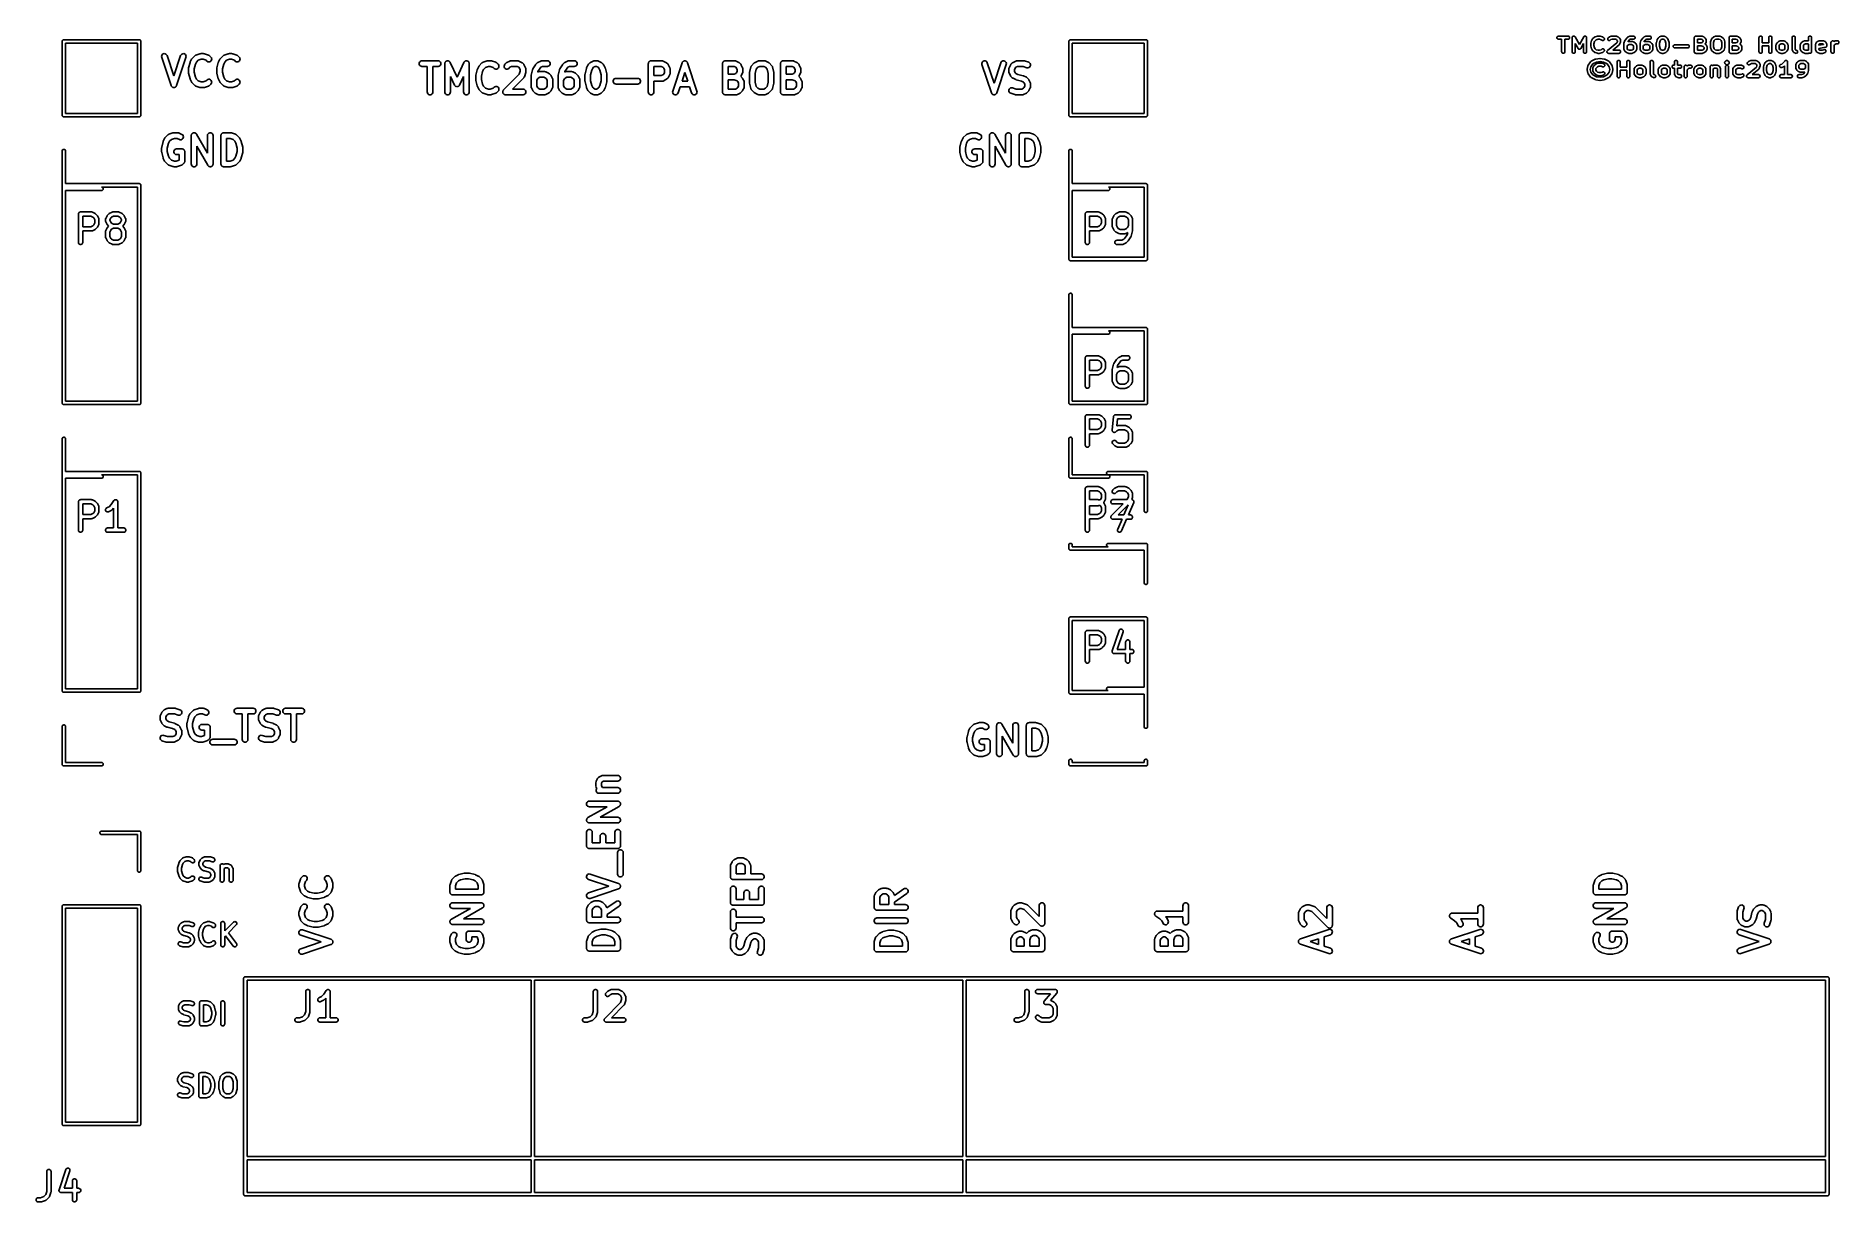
# Model space of a CAD drawing. Extents: x 78 to 141.7, y -125.4 to -84.3.
import ezdxf

# ---------------------------------------------------------------- set-up
doc = ezdxf.new("R2010")
doc.units = 0
doc.header["$MEASUREMENT"] = 0
doc.layers.add('BLACK', color=7, linetype='CONTINUOUS')

msp = doc.modelspace()

# ---------------------------------------------------------------- linework, layer by layer
at = {"layer": 'BLACK', "linetype": 'CONTINUOUS'}
for p, q in [((78.9321, -84.4344), (78.9339, -84.4294)), ((78.9321, -84.4398), (78.9321, -84.4344)), ((78.9321, -87.0502), (78.9321, -84.4398)), ((78.9339, -84.4294), (78.9349, -84.4242)), ((78.9349, -84.4242), (78.9375, -84.4196)), ((78.9375, -84.4196), (78.9394, -84.4145)), ((78.9394, -84.4145), (78.9428, -84.4104)), ((78.9428, -84.4104), (78.9454, -84.4058)), ((78.9454, -84.4058), (78.9495, -84.4024)), ((78.9495, -84.4024), (78.953, -84.3983)), ((78.953, -84.3983), (78.9576, -84.3957)), ((78.9576, -84.3957), (78.9617, -84.3922)), ((78.9617, -84.3922), (78.9667, -84.3904)), ((78.9667, -84.3904), (78.9713, -84.3877)), ((78.9713, -84.3877), (78.9765, -84.3868)), ((78.9765, -84.3868), (78.9815, -84.385)), ((78.9815, -84.385), (78.9869, -84.385)), ((78.9869, -84.385), (78.9869, -84.385)), ((78.9869, -84.385), (81.6574, -84.385)), ((79.0521, -84.505), (79.0521, -86.985)), ((81.5921, -84.505), (79.0521, -84.505)), ((81.5921, -86.985), (81.5921, -84.505)), ((81.6574, -84.385), (81.6627, -84.385)), ((81.6574, -84.385), (81.6574, -84.385)), ((81.6627, -84.385), (81.6677, -84.3868)), ((81.6677, -84.3868), (81.673, -84.3877)), ((81.673, -84.3877), (81.6776, -84.3904)), ((81.6776, -84.3904), (81.6826, -84.3922)), ((81.6826, -84.3922), (81.6867, -84.3957)), ((81.6867, -84.3957), (81.6913, -84.3983)), ((81.6913, -84.3983), (81.6947, -84.4024)), ((81.6947, -84.4024), (81.6988, -84.4058)), ((81.6988, -84.4058), (81.7015, -84.4105)), ((81.7015, -84.4105), (81.7049, -84.4145)), ((81.7049, -84.4145), (81.7067, -84.4195)), ((81.7067, -84.4195), (81.7094, -84.4242)), ((81.7094, -84.4242), (81.7103, -84.4294)), ((81.7103, -84.4294), (81.7121, -84.4344)), ((81.7121, -84.4344), (81.7121, -84.4397)), ((81.7121, -84.4397), (81.7121, -84.4398)), ((81.7121, -84.4398), (81.7121, -87.0502)), ((114.492, -84.4344), (114.494, -84.4294)), ((114.492, -84.4398), (114.492, -84.4344)), ((114.492, -87.0502), (114.492, -84.4398)), ((114.494, -84.4294), (114.495, -84.4242)), ((114.495, -84.4242), (114.498, -84.4196)), ((114.498, -84.4196), (114.499, -84.4145)), ((114.499, -84.4145), (114.503, -84.4104)), ((114.503, -84.4104), (114.505, -84.4058)), ((114.505, -84.4058), (114.51, -84.4024)), ((114.51, -84.4024), (114.513, -84.3983)), ((114.513, -84.3983), (114.518, -84.3957)), ((114.518, -84.3957), (114.522, -84.3922)), ((114.522, -84.3922), (114.527, -84.3904)), ((114.527, -84.3904), (114.531, -84.3877)), ((114.531, -84.3877), (114.537, -84.3868)), ((114.537, -84.3868), (114.542, -84.385)), ((114.542, -84.385), (114.547, -84.385)), ((114.547, -84.385), (114.547, -84.385)), ((114.547, -84.385), (117.217, -84.385)), ((114.612, -84.505), (114.612, -86.985)), ((117.152, -84.505), (114.612, -84.505)), ((117.152, -86.985), (117.152, -84.505)), ((117.217, -84.385), (117.223, -84.385)), ((117.217, -84.385), (117.217, -84.385)), ((117.223, -84.385), (117.228, -84.3868)), ((117.228, -84.3868), (117.233, -84.3877)), ((117.233, -84.3877), (117.238, -84.3904)), ((117.238, -84.3904), (117.243, -84.3922)), ((117.243, -84.3922), (117.247, -84.3957)), ((117.247, -84.3957), (117.251, -84.3983)), ((117.251, -84.3983), (117.255, -84.4024)), ((117.255, -84.4024), (117.259, -84.4058)), ((117.259, -84.4058), (117.261, -84.4105)), ((117.261, -84.4105), (117.265, -84.4145)), ((117.265, -84.4145), (117.267, -84.4195)), ((117.267, -84.4195), (117.269, -84.4242)), ((117.269, -84.4242), (117.27, -84.4294)), ((117.27, -84.4294), (117.272, -84.4344)), ((117.272, -84.4344), (117.272, -84.4397)), ((117.272, -84.4397), (117.272, -84.4398)), ((117.272, -84.4398), (117.272, -87.0502)), ((131.727, -84.2996), (131.734, -84.2817)), ((131.727, -84.3187), (131.727, -84.2996)), ((131.734, -84.3367), (131.727, -84.3187)), ((131.734, -84.2817), (131.746, -84.2671)), ((131.746, -84.3513), (131.734, -84.3367)), ((131.746, -84.2671), (131.763, -84.2575)), ((131.763, -84.3609), (131.746, -84.3513)), ((131.763, -84.2575), (131.782, -84.2542)), ((131.782, -84.3642), (131.763, -84.3609)), ((131.782, -84.2542), (132.124, -84.2542)), ((131.898, -84.3642), (131.782, -84.3642)), ((131.898, -84.8092), (131.898, -84.3642)), ((132.124, -84.3642), (132.008, -84.3642)), ((132.008, -84.3642), (132.008, -84.8092)), ((132.124, -84.2542), (132.143, -84.2575)), ((132.143, -84.3609), (132.124, -84.3642)), ((132.143, -84.2575), (132.16, -84.2671)), ((132.16, -84.3513), (132.143, -84.3609)), ((132.16, -84.2671), (132.172, -84.2817)), ((132.172, -84.3367), (132.16, -84.3513)), ((132.172, -84.2817), (132.179, -84.2996)), ((132.179, -84.3187), (132.172, -84.3367)), ((132.179, -84.2996), (132.179, -84.3187)), ((132.269, -84.3092), (132.27, -84.3041)), ((132.269, -84.8092), (132.269, -84.3092)), ((132.27, -84.2989), (132.272, -84.2948)), ((132.27, -84.3041), (132.27, -84.2989)), ((132.272, -84.2948), (132.273, -84.2904)), ((132.273, -84.2904), (132.275, -84.2859)), ((132.275, -84.2859), (132.277, -84.2811)), ((132.277, -84.2811), (132.28, -84.2777)), ((132.28, -84.2777), (132.282, -84.2738)), ((132.282, -84.2738), (132.286, -84.2705)), ((132.286, -84.2705), (132.29, -84.2666)), ((132.29, -84.2666), (132.293, -84.2644)), ((132.293, -84.2644), (132.297, -84.2616)), ((132.297, -84.2616), (132.302, -84.2598)), ((132.302, -84.2598), (132.306, -84.2573)), ((132.306, -84.2573), (132.311, -84.2565)), ((132.311, -84.2565), (132.315, -84.255)), ((132.315, -84.255), (132.32, -84.255)), ((132.32, -84.255), (132.325, -84.2542)), ((132.325, -84.2542), (132.33, -84.255)), ((132.33, -84.255), (132.334, -84.255)), ((132.334, -84.255), (132.339, -84.2568)), ((132.339, -84.2568), (132.344, -84.2578)), ((132.344, -84.2578), (132.348, -84.26)), ((132.348, -84.26), (132.352, -84.2616)), ((132.352, -84.2616), (132.356, -84.2649)), ((132.356, -84.2649), (132.36, -84.2675)), ((132.36, -84.2675), (132.363, -84.271)), ((132.363, -84.271), (132.367, -84.2738)), ((132.367, -84.2738), (132.369, -84.2783)), ((132.369, -84.2783), (132.372, -84.2823)), ((132.372, -84.2823), (132.524, -84.5538)), ((132.476, -84.6932), (132.379, -84.52)), ((132.379, -84.52), (132.379, -84.8092)), ((132.477, -84.6938), (132.476, -84.6932)), ((132.477, -84.6945), (132.477, -84.6938)), ((132.483, -84.7012), (132.477, -84.6945)), ((132.524, -84.5538), (132.676, -84.2823)), ((132.572, -84.6945), (132.566, -84.7012)), ((132.669, -84.52), (132.572, -84.6932)), ((132.572, -84.6932), (132.572, -84.6938)), ((132.572, -84.6938), (132.572, -84.6945)), ((132.669, -84.8092), (132.669, -84.52)), ((132.676, -84.2823), (132.68, -84.2783)), ((132.68, -84.2783), (132.682, -84.2738)), ((132.682, -84.2738), (132.686, -84.271)), ((132.686, -84.271), (132.689, -84.2675)), ((132.689, -84.2675), (132.693, -84.2649)), ((132.693, -84.2649), (132.697, -84.2616)), ((132.697, -84.2616), (132.701, -84.26)), ((132.701, -84.26), (132.705, -84.2578)), ((132.705, -84.2578), (132.71, -84.2568)), ((132.71, -84.2568), (132.715, -84.255)), ((132.715, -84.255), (132.719, -84.255)), ((132.719, -84.255), (132.724, -84.2542)), ((132.724, -84.2542), (132.729, -84.255)), ((132.729, -84.255), (132.734, -84.255)), ((132.734, -84.255), (132.738, -84.2565)), ((132.738, -84.2565), (132.743, -84.2573)), ((132.743, -84.2573), (132.747, -84.2598)), ((132.747, -84.2598), (132.752, -84.2616)), ((132.752, -84.2616), (132.755, -84.2644)), ((132.755, -84.2644), (132.759, -84.2666)), ((132.759, -84.2666), (132.763, -84.2705)), ((132.763, -84.2705), (132.767, -84.2738)), ((132.767, -84.2738), (132.769, -84.2777)), ((132.769, -84.2777), (132.772, -84.2811)), ((132.772, -84.2811), (132.774, -84.2859)), ((132.774, -84.2859), (132.776, -84.2904)), ((132.776, -84.2904), (132.777, -84.2948)), ((132.777, -84.2948), (132.778, -84.2989)), ((132.778, -84.2989), (132.779, -84.3041)), ((132.779, -84.3041), (132.779, -84.3092)), ((132.779, -84.3092), (132.779, -84.8092)), ((132.927, -84.5235), (132.928, -84.5156)), ((132.927, -84.5949), (132.927, -84.5235)), ((132.928, -84.6028), (132.927, -84.5949)), ((132.928, -84.5156), (132.929, -84.5077)), ((132.929, -84.6107), (132.928, -84.6028)), ((132.929, -84.5077), (132.957, -84.4124)), ((132.957, -84.7059), (132.929, -84.6107)), ((132.957, -84.4124), (132.961, -84.4063)), ((132.961, -84.4063), (132.963, -84.3999)), ((132.963, -84.3999), (132.992, -84.3523)), ((132.992, -84.3523), (132.998, -84.3454)), ((132.998, -84.3454), (133.003, -84.3384)), ((133.003, -84.3384), (133.061, -84.2907)), ((133.061, -84.4506), (133.037, -84.5315)), ((133.037, -84.5315), (133.037, -84.5868)), ((133.037, -84.5868), (133.061, -84.6677)), ((133.061, -84.2907), (133.062, -84.2897)), ((133.081, -84.4169), (133.061, -84.4506)), ((133.061, -84.6677), (133.081, -84.7015)), ((133.062, -84.2897), (133.064, -84.2882)), ((133.064, -84.2882), (133.071, -84.285)), ((133.071, -84.285), (133.077, -84.2813)), ((133.077, -84.2813), (133.079, -84.2809)), ((133.079, -84.2809), (133.081, -84.28)), ((133.081, -84.28), (133.167, -84.2562)), ((133.122, -84.3828), (133.081, -84.4169)), ((133.189, -84.3642), (133.122, -84.3828)), ((133.167, -84.2562), (133.174, -84.2555)), ((133.174, -84.2555), (133.182, -84.2542)), ((133.182, -84.2542), (133.239, -84.2542)), ((133.231, -84.3642), (133.189, -84.3642)), ((133.298, -84.3828), (133.231, -84.3642)), ((133.239, -84.2542), (133.246, -84.2555)), ((133.246, -84.2555), (133.253, -84.2562)), ((133.253, -84.2562), (133.339, -84.28)), ((133.318, -84.3991), (133.298, -84.3828)), ((133.334, -84.4086), (133.318, -84.3991)), ((133.353, -84.4118), (133.334, -84.4086)), ((133.339, -84.28), (133.341, -84.2809)), ((133.341, -84.2809), (133.343, -84.2813)), ((133.343, -84.2813), (133.35, -84.285)), ((133.35, -84.285), (133.356, -84.2882)), ((133.372, -84.4084), (133.353, -84.4118)), ((133.356, -84.2882), (133.358, -84.2897)), ((133.358, -84.2897), (133.36, -84.2907)), ((133.36, -84.2907), (133.388, -84.3146)), ((133.388, -84.3988), (133.372, -84.4084)), ((133.388, -84.3146), (133.401, -84.3291)), ((133.401, -84.3841), (133.388, -84.3988)), ((133.401, -84.3291), (133.407, -84.3471)), ((133.407, -84.3662), (133.401, -84.3841)), ((133.407, -84.3471), (133.407, -84.3662)), ((133.518, -84.7669), (133.85, -84.4901)), ((133.527, -84.3471), (133.534, -84.3291)), ((133.527, -84.3662), (133.527, -84.3471)), ((133.534, -84.3841), (133.527, -84.3662)), ((133.534, -84.3291), (133.546, -84.3146)), ((133.546, -84.3988), (133.534, -84.3841)), ((133.546, -84.3146), (133.575, -84.2907)), ((133.563, -84.4084), (133.546, -84.3988)), ((133.581, -84.4118), (133.563, -84.4084)), ((133.575, -84.2907), (133.582, -84.2867)), ((133.6, -84.4086), (133.581, -84.4118)), ((133.582, -84.2867), (133.589, -84.2822)), ((133.589, -84.2822), (133.646, -84.2584)), ((133.617, -84.3991), (133.6, -84.4086)), ((133.639, -84.3806), (133.617, -84.3991)), ((133.678, -84.3642), (133.639, -84.3806)), ((133.646, -84.2584), (133.647, -84.2581)), ((133.647, -84.2581), (133.648, -84.2575)), ((133.648, -84.2575), (133.657, -84.2561)), ((133.657, -84.2561), (133.665, -84.2542)), ((133.665, -84.2542), (133.666, -84.2544)), ((133.666, -84.2544), (133.667, -84.2542)), ((133.667, -84.2542), (133.81, -84.2542)), ((133.799, -84.3642), (133.678, -84.3642)), ((133.931, -84.5657), (133.705, -84.7542)), ((133.838, -84.3806), (133.799, -84.3642)), ((133.81, -84.2542), (133.811, -84.2544)), ((133.811, -84.2544), (133.813, -84.2542)), ((133.813, -84.2542), (133.821, -84.2561)), ((133.821, -84.2561), (133.829, -84.2575)), ((133.829, -84.2575), (133.83, -84.2581)), ((133.83, -84.2581), (133.831, -84.2584)), ((133.831, -84.2584), (133.888, -84.2822)), ((133.853, -84.3931), (133.838, -84.3806)), ((133.85, -84.4901), (133.869, -84.4415)), ((133.869, -84.4197), (133.853, -84.3931)), ((133.869, -84.4415), (133.869, -84.4197)), ((133.888, -84.2822), (133.895, -84.2867)), ((133.895, -84.2867), (133.902, -84.2907)), ((133.902, -84.2907), (133.931, -84.3146)), ((133.931, -84.3146), (133.937, -84.3216)), ((133.934, -84.5626), (133.931, -84.5657)), ((133.937, -84.5601), (133.934, -84.5626)), ((133.937, -84.3216), (133.943, -84.3285)), ((133.94, -84.5554), (133.937, -84.5601)), ((133.943, -84.5511), (133.94, -84.5554)), ((133.943, -84.3285), (133.972, -84.3761)), ((133.945, -84.5473), (133.943, -84.5511)), ((133.947, -84.5439), (133.945, -84.5473)), ((133.975, -84.4725), (133.947, -84.5439)), ((133.972, -84.3761), (133.973, -84.3811)), ((133.973, -84.3811), (133.976, -84.3856)), ((133.976, -84.4716), (133.975, -84.4725)), ((133.976, -84.3856), (133.977, -84.3899)), ((133.978, -84.4623), (133.976, -84.4709)), ((133.976, -84.4709), (133.976, -84.4716)), ((133.977, -84.3899), (133.978, -84.394)), ((133.978, -84.394), (133.978, -84.3992)), ((133.978, -84.3992), (133.979, -84.4044)), ((133.979, -84.4538), (133.978, -84.4623)), ((133.979, -84.4044), (133.979, -84.452)), ((133.979, -84.452), (133.979, -84.4529)), ((133.979, -84.4529), (133.979, -84.4538)), ((134.098, -84.5235), (134.099, -84.5156)), ((134.098, -84.714), (134.098, -84.5235)), ((134.099, -84.5156), (134.1, -84.5077)), ((134.1, -84.5077), (134.129, -84.4124)), ((134.129, -84.4106), (134.134, -84.4031)), ((134.129, -84.4116), (134.129, -84.4106)), ((134.129, -84.4124), (134.129, -84.4116)), ((134.134, -84.4031), (134.137, -84.3954)), ((134.137, -84.3954), (134.138, -84.3947)), ((134.138, -84.3947), (134.139, -84.3939)), ((134.139, -84.3939), (134.196, -84.3225)), ((134.196, -84.3225), (134.2, -84.3188)), ((134.2, -84.3188), (134.203, -84.3146)), ((134.203, -84.3146), (134.232, -84.2907)), ((134.224, -84.5836), (134.208, -84.6101)), ((134.208, -84.6101), (134.208, -84.6987)), ((134.239, -84.571), (134.224, -84.5836)), ((134.278, -84.3955), (134.231, -84.4543)), ((134.231, -84.4552), (134.246, -84.4489)), ((134.231, -84.4543), (134.231, -84.4552)), ((134.232, -84.2907), (134.239, -84.2867)), ((134.239, -84.2867), (134.246, -84.2822)), ((134.278, -84.5547), (134.239, -84.571)), ((134.246, -84.2822), (134.303, -84.2584)), ((134.246, -84.4489), (134.247, -84.4486)), ((134.247, -84.4486), (134.248, -84.448)), ((134.248, -84.448), (134.257, -84.4465)), ((134.257, -84.4465), (134.265, -84.4447)), ((134.265, -84.4447), (134.266, -84.4449)), ((134.266, -84.4449), (134.267, -84.4447)), ((134.267, -84.4447), (134.382, -84.4447)), ((134.296, -84.3806), (134.278, -84.3955)), ((134.371, -84.5547), (134.278, -84.5547)), ((134.335, -84.3642), (134.296, -84.3806)), ((134.303, -84.2584), (134.304, -84.2581)), ((134.304, -84.2581), (134.306, -84.2575)), ((134.306, -84.2575), (134.314, -84.2561)), ((134.314, -84.2561), (134.322, -84.2542)), ((134.322, -84.2542), (134.323, -84.2544)), ((134.323, -84.2544), (134.324, -84.2542)), ((134.324, -84.2542), (134.439, -84.2542)), ((134.439, -84.3642), (134.335, -84.3642)), ((134.41, -84.571), (134.371, -84.5547)), ((134.382, -84.4447), (134.383, -84.4449)), ((134.383, -84.4449), (134.384, -84.4447)), ((134.384, -84.4447), (134.392, -84.4465)), ((134.392, -84.4465), (134.4, -84.448)), ((134.4, -84.448), (134.401, -84.4486)), ((134.401, -84.4486), (134.403, -84.4489)), ((134.403, -84.4489), (134.46, -84.4727)), ((134.425, -84.5836), (134.41, -84.571)), ((134.441, -84.6101), (134.425, -84.5836)), ((134.439, -84.2542), (134.458, -84.2575)), ((134.458, -84.3609), (134.439, -84.3642)), ((134.441, -84.6987), (134.441, -84.6101)), ((134.458, -84.2575), (134.474, -84.2671)), ((134.474, -84.3513), (134.458, -84.3609)), ((134.46, -84.4727), (134.467, -84.4771)), ((134.467, -84.4771), (134.474, -84.4812)), ((134.474, -84.2671), (134.486, -84.2817)), ((134.486, -84.3367), (134.474, -84.3513)), ((134.474, -84.4812), (134.502, -84.505)), ((134.486, -84.2817), (134.493, -84.2996)), ((134.493, -84.3187), (134.486, -84.3367)), ((134.493, -84.2996), (134.493, -84.3187)), ((134.502, -84.505), (134.508, -84.5121)), ((134.508, -84.5121), (134.514, -84.519)), ((134.514, -84.519), (134.543, -84.5666)), ((134.543, -84.5666), (134.545, -84.5715)), ((134.545, -84.5715), (134.548, -84.5761)), ((134.548, -84.5761), (134.548, -84.5804)), ((134.548, -84.5804), (134.55, -84.5844)), ((134.55, -84.5844), (134.55, -84.5897)), ((134.55, -84.5897), (134.551, -84.5949)), ((134.551, -84.5949), (134.551, -84.714)), ((134.669, -84.5235), (134.671, -84.5156)), ((134.669, -84.714), (134.669, -84.5235)), ((134.671, -84.5156), (134.672, -84.5077)), ((134.672, -84.5077), (134.7, -84.4124)), ((134.7, -84.4124), (134.701, -84.4116)), ((134.701, -84.4106), (134.705, -84.4031)), ((134.701, -84.4116), (134.701, -84.4106)), ((134.705, -84.4031), (134.709, -84.3954)), ((134.709, -84.3954), (134.71, -84.3947)), ((134.71, -84.3939), (134.767, -84.3225)), ((134.71, -84.3947), (134.71, -84.3939)), ((134.767, -84.3225), (134.771, -84.3188)), ((134.771, -84.3188), (134.775, -84.3146)), ((134.775, -84.3146), (134.803, -84.2907)), ((134.795, -84.5836), (134.779, -84.6101)), ((134.779, -84.6101), (134.779, -84.6987)), ((134.81, -84.571), (134.795, -84.5836)), ((134.802, -84.4552), (134.818, -84.4489)), ((134.803, -84.4543), (134.802, -84.4552)), ((134.803, -84.2907), (134.811, -84.2867)), ((134.85, -84.3955), (134.803, -84.4543)), ((134.85, -84.5547), (134.81, -84.571)), ((134.811, -84.2867), (134.818, -84.2822)), ((134.818, -84.2822), (134.875, -84.2584)), ((134.818, -84.4489), (134.819, -84.4486)), ((134.819, -84.4486), (134.82, -84.448)), ((134.82, -84.448), (134.828, -84.4465)), ((134.828, -84.4465), (134.836, -84.4447)), ((134.836, -84.4447), (134.837, -84.4449)), ((134.837, -84.4449), (134.839, -84.4447)), ((134.839, -84.4447), (134.953, -84.4447)), ((134.868, -84.3806), (134.85, -84.3955)), ((134.942, -84.5547), (134.85, -84.5547)), ((134.907, -84.3642), (134.868, -84.3806)), ((134.875, -84.2584), (134.876, -84.2581)), ((134.876, -84.2581), (134.877, -84.2575)), ((134.877, -84.2575), (134.885, -84.2561)), ((134.885, -84.2561), (134.893, -84.2542)), ((134.893, -84.2542), (134.895, -84.2544)), ((134.895, -84.2544), (134.896, -84.2542)), ((134.896, -84.2542), (135.01, -84.2542)), ((135.01, -84.3642), (134.907, -84.3642)), ((134.981, -84.571), (134.942, -84.5547)), ((134.953, -84.4447), (134.954, -84.4449)), ((134.954, -84.4449), (134.955, -84.4447)), ((134.955, -84.4447), (134.964, -84.4465)), ((134.964, -84.4465), (134.972, -84.448)), ((134.972, -84.448), (134.973, -84.4486)), ((134.973, -84.4486), (134.974, -84.4489)), ((134.974, -84.4489), (135.031, -84.4727)), ((134.996, -84.5836), (134.981, -84.571)), ((135.012, -84.6101), (134.996, -84.5836)), ((135.01, -84.2542), (135.029, -84.2575)), ((135.029, -84.3609), (135.01, -84.3642)), ((135.012, -84.6987), (135.012, -84.6101)), ((135.029, -84.2575), (135.045, -84.2671)), ((135.045, -84.3513), (135.029, -84.3609)), ((135.031, -84.4727), (135.038, -84.4771)), ((135.038, -84.4771), (135.045, -84.4812)), ((135.045, -84.2671), (135.058, -84.2817)), ((135.058, -84.3367), (135.045, -84.3513)), ((135.045, -84.4812), (135.074, -84.505)), ((135.058, -84.2817), (135.064, -84.2996)), ((135.064, -84.3187), (135.058, -84.3367)), ((135.064, -84.2996), (135.064, -84.3187)), ((135.074, -84.505), (135.08, -84.5121)), ((135.08, -84.5121), (135.086, -84.519)), ((135.086, -84.519), (135.114, -84.5666)), ((135.114, -84.5666), (135.116, -84.5715)), ((135.116, -84.5715), (135.119, -84.5761)), ((135.119, -84.5761), (135.12, -84.5804)), ((135.12, -84.5804), (135.121, -84.5844)), ((135.121, -84.5844), (135.121, -84.5897)), ((135.121, -84.5897), (135.122, -84.5949)), ((135.122, -84.5949), (135.122, -84.714)), ((135.241, -84.4997), (135.242, -84.4918)), ((135.241, -84.6187), (135.241, -84.4997)), ((135.242, -84.6266), (135.241, -84.6187)), ((135.242, -84.4918), (135.243, -84.4839)), ((135.243, -84.6345), (135.242, -84.6266)), ((135.243, -84.4839), (135.272, -84.3886)), ((135.272, -84.7298), (135.243, -84.6345)), ((135.272, -84.3886), (135.275, -84.3825)), ((135.275, -84.3825), (135.277, -84.3761)), ((135.277, -84.3761), (135.306, -84.3285)), ((135.306, -84.3285), (135.312, -84.3216)), ((135.312, -84.3216), (135.318, -84.3146)), ((135.318, -84.3146), (135.346, -84.2907)), ((135.346, -84.2907), (135.353, -84.2867)), ((135.375, -84.4268), (135.351, -84.5077)), ((135.351, -84.5077), (135.351, -84.6106)), ((135.351, -84.6106), (135.375, -84.6916)), ((135.353, -84.2867), (135.36, -84.2822)), ((135.36, -84.2822), (135.418, -84.2584)), ((135.395, -84.3931), (135.375, -84.4268)), ((135.375, -84.6916), (135.395, -84.7253)), ((135.41, -84.3806), (135.395, -84.3931)), ((135.45, -84.3642), (135.41, -84.3806)), ((135.418, -84.2584), (135.419, -84.2581)), ((135.419, -84.2581), (135.42, -84.2575)), ((135.42, -84.2575), (135.428, -84.2561)), ((135.428, -84.2561), (135.436, -84.2542)), ((135.436, -84.2542), (135.437, -84.2544)), ((135.437, -84.2544), (135.439, -84.2542)), ((135.439, -84.2542), (135.496, -84.2542)), ((135.485, -84.3642), (135.45, -84.3642)), ((135.524, -84.3806), (135.485, -84.3642)), ((135.496, -84.2542), (135.497, -84.2544)), ((135.497, -84.2544), (135.498, -84.2542)), ((135.498, -84.2542), (135.506, -84.2561)), ((135.506, -84.2561), (135.515, -84.2575)), ((135.515, -84.2575), (135.516, -84.2581)), ((135.516, -84.2581), (135.517, -84.2584)), ((135.517, -84.2584), (135.574, -84.2822)), ((135.539, -84.3931), (135.524, -84.3806)), ((135.559, -84.4268), (135.539, -84.3931)), ((135.539, -84.7253), (135.559, -84.6916)), ((135.584, -84.5077), (135.559, -84.4268)), ((135.559, -84.6916), (135.584, -84.6106)), ((135.574, -84.2822), (135.581, -84.2867)), ((135.581, -84.2867), (135.588, -84.2907)), ((135.584, -84.6106), (135.584, -84.5077)), ((135.588, -84.2907), (135.617, -84.3146)), ((135.617, -84.3146), (135.623, -84.3216)), ((135.623, -84.3216), (135.629, -84.3285)), ((135.629, -84.3285), (135.657, -84.3761)), ((135.657, -84.3761), (135.66, -84.3825)), ((135.66, -84.3825), (135.663, -84.3886)), ((135.663, -84.3886), (135.691, -84.4839)), ((135.691, -84.6345), (135.663, -84.7298)), ((135.691, -84.4839), (135.692, -84.4918)), ((135.692, -84.6266), (135.691, -84.6345)), ((135.692, -84.4918), (135.694, -84.4997)), ((135.694, -84.6187), (135.692, -84.6266)), ((135.694, -84.4997), (135.694, -84.6187)), ((135.842, -84.6092), (135.848, -84.5912)), ((135.842, -84.6283), (135.842, -84.6092)), ((135.848, -84.6462), (135.842, -84.6283)), ((135.848, -84.5912), (135.86, -84.5766)), ((135.86, -84.6608), (135.848, -84.6462)), ((135.86, -84.5766), (135.877, -84.567)), ((135.877, -84.6704), (135.86, -84.6608)), ((135.877, -84.567), (135.896, -84.5637)), ((135.896, -84.6737), (135.877, -84.6704)), ((135.896, -84.5637), (136.353, -84.5637)), ((136.353, -84.6737), (135.896, -84.6737)), ((136.353, -84.5637), (136.372, -84.567)), ((136.372, -84.6704), (136.353, -84.6737)), ((136.372, -84.567), (136.388, -84.5766)), ((136.388, -84.6608), (136.372, -84.6704)), ((136.388, -84.5766), (136.401, -84.5912)), ((136.401, -84.6462), (136.388, -84.6608)), ((136.401, -84.5912), (136.407, -84.6092)), ((136.407, -84.6283), (136.401, -84.6462)), ((136.407, -84.6092), (136.407, -84.6283)), ((136.584, -84.3092), (136.585, -84.3045)), ((136.584, -84.8092), (136.584, -84.3092)), ((136.585, -84.2996), (136.586, -84.2951)), ((136.585, -84.3045), (136.585, -84.2996)), ((136.586, -84.2951), (136.587, -84.2904)), ((136.587, -84.2904), (136.589, -84.2862)), ((136.589, -84.2862), (136.591, -84.2817)), ((136.591, -84.2817), (136.594, -84.278)), ((136.594, -84.278), (136.597, -84.2738)), ((136.597, -84.2738), (136.6, -84.2707)), ((136.6, -84.2707), (136.603, -84.2671)), ((136.603, -84.2671), (136.608, -84.2647)), ((136.608, -84.2647), (136.611, -84.2616)), ((136.611, -84.2616), (136.616, -84.2599)), ((136.616, -84.2599), (136.62, -84.2575)), ((136.62, -84.2575), (136.625, -84.2567)), ((136.625, -84.2567), (136.629, -84.255)), ((136.629, -84.255), (136.634, -84.255)), ((136.634, -84.255), (136.639, -84.2542)), ((136.639, -84.2542), (136.839, -84.2542)), ((136.694, -84.3642), (136.694, -84.4923)), ((136.828, -84.3642), (136.694, -84.3642)), ((136.694, -84.4923), (136.828, -84.4923)), ((136.694, -84.6023), (136.694, -84.7542)), ((136.831, -84.6023), (136.694, -84.6023)), ((136.867, -84.3806), (136.828, -84.3642)), ((136.828, -84.4923), (136.867, -84.4759)), ((136.898, -84.6209), (136.831, -84.6023)), ((136.839, -84.2542), (136.84, -84.2544)), ((136.84, -84.2544), (136.841, -84.2542)), ((136.841, -84.2542), (136.849, -84.2561)), ((136.849, -84.2561), (136.858, -84.2575)), ((136.858, -84.2575), (136.859, -84.2581)), ((136.859, -84.2581), (136.86, -84.2584)), ((136.86, -84.2584), (136.917, -84.2822)), ((136.882, -84.3931), (136.867, -84.3806)), ((136.867, -84.4759), (136.882, -84.4634)), ((136.898, -84.4197), (136.882, -84.3931)), ((136.882, -84.4634), (136.898, -84.4368)), ((136.898, -84.4368), (136.898, -84.4197)), ((136.911, -84.6312), (136.898, -84.6209)), ((136.927, -84.6578), (136.911, -84.6312)), ((136.917, -84.2822), (136.924, -84.2867)), ((136.924, -84.2867), (136.931, -84.2907)), ((136.927, -84.6987), (136.927, -84.6578)), ((136.931, -84.2907), (136.96, -84.3146)), ((136.96, -84.3146), (136.966, -84.3216)), ((136.966, -84.3216), (136.972, -84.3285)), ((136.972, -84.528), (136.966, -84.5343)), ((136.966, -84.5343), (136.988, -84.5527)), ((136.972, -84.3285), (137, -84.3761)), ((137, -84.4803), (136.972, -84.528)), ((136.988, -84.5527), (136.994, -84.5597)), ((136.994, -84.5597), (137, -84.5666)), ((137, -84.3761), (137.002, -84.3811)), ((137.002, -84.4754), (137, -84.4803)), ((137, -84.5666), (137.029, -84.6142)), ((137.002, -84.3811), (137.005, -84.3856)), ((137.005, -84.4709), (137.002, -84.4754)), ((137.005, -84.3856), (137.005, -84.3899)), ((137.005, -84.3899), (137.007, -84.394)), ((137.007, -84.4625), (137.005, -84.4666)), ((137.005, -84.4666), (137.005, -84.4709)), ((137.007, -84.394), (137.007, -84.3992)), ((137.007, -84.3992), (137.008, -84.4044)), ((137.008, -84.452), (137.007, -84.4572)), ((137.007, -84.4572), (137.007, -84.4625)), ((137.008, -84.4044), (137.008, -84.452)), ((137.029, -84.6142), (137.031, -84.6191)), ((137.031, -84.6191), (137.033, -84.6237)), ((137.033, -84.6237), (137.034, -84.628)), ((137.034, -84.628), (137.036, -84.6321)), ((137.036, -84.6321), (137.036, -84.6373)), ((137.036, -84.6373), (137.037, -84.6425)), ((137.037, -84.6425), (137.037, -84.714)), ((137.155, -84.4759), (137.157, -84.468)), ((137.155, -84.6425), (137.155, -84.4759)), ((137.157, -84.6504), (137.155, -84.6425)), ((137.157, -84.4601), (137.186, -84.3648)), ((137.157, -84.468), (137.157, -84.4601)), ((137.157, -84.6583), (137.157, -84.6504)), ((137.186, -84.7536), (137.157, -84.6583)), ((137.186, -84.3648), (137.189, -84.359)), ((137.189, -84.359), (137.191, -84.353)), ((137.191, -84.353), (137.193, -84.3506)), ((137.193, -84.3506), (137.195, -84.3478)), ((137.195, -84.3478), (137.199, -84.3433)), ((137.199, -84.3433), (137.203, -84.3384)), ((137.203, -84.3384), (137.261, -84.2907)), ((137.261, -84.2907), (137.268, -84.2867)), ((137.287, -84.4123), (137.265, -84.4839)), ((137.265, -84.4839), (137.265, -84.6345)), ((137.265, -84.6345), (137.287, -84.7061)), ((137.268, -84.2867), (137.275, -84.2822)), ((137.275, -84.2822), (137.332, -84.2584)), ((137.325, -84.3806), (137.287, -84.4123)), ((137.364, -84.3642), (137.325, -84.3806)), ((137.332, -84.2584), (137.333, -84.2581)), ((137.333, -84.2581), (137.334, -84.2575)), ((137.334, -84.2575), (137.342, -84.2561)), ((137.342, -84.2561), (137.35, -84.2542)), ((137.35, -84.2542), (137.352, -84.2544)), ((137.352, -84.2544), (137.353, -84.2542)), ((137.353, -84.2542), (137.467, -84.2542)), ((137.456, -84.3642), (137.364, -84.3642)), ((137.496, -84.3806), (137.456, -84.3642)), ((137.467, -84.2542), (137.469, -84.2544)), ((137.469, -84.2544), (137.47, -84.2542)), ((137.47, -84.2542), (137.478, -84.2561)), ((137.478, -84.2561), (137.486, -84.2575)), ((137.486, -84.2575), (137.487, -84.2581)), ((137.487, -84.2581), (137.488, -84.2584)), ((137.488, -84.2584), (137.546, -84.2822)), ((137.534, -84.4123), (137.496, -84.3806)), ((137.555, -84.4839), (137.534, -84.4123)), ((137.534, -84.7061), (137.555, -84.6345)), ((137.546, -84.2822), (137.552, -84.2867)), ((137.552, -84.2867), (137.56, -84.2907)), ((137.555, -84.6345), (137.555, -84.4839)), ((137.56, -84.2907), (137.617, -84.3384)), ((137.617, -84.3384), (137.621, -84.3433)), ((137.621, -84.3433), (137.626, -84.3478)), ((137.626, -84.3478), (137.627, -84.3506)), ((137.627, -84.3506), (137.629, -84.353)), ((137.629, -84.353), (137.631, -84.359)), ((137.631, -84.359), (137.634, -84.3648)), ((137.634, -84.3648), (137.663, -84.4601)), ((137.663, -84.6583), (137.634, -84.7536)), ((137.663, -84.4601), (137.664, -84.468)), ((137.664, -84.6504), (137.663, -84.6583)), ((137.664, -84.468), (137.665, -84.4759)), ((137.665, -84.6425), (137.664, -84.6504)), ((137.665, -84.4759), (137.665, -84.6425)), ((137.812, -84.3092), (137.813, -84.3045)), ((137.812, -84.8092), (137.812, -84.3092)), ((137.813, -84.2996), (137.815, -84.2951)), ((137.813, -84.3045), (137.813, -84.2996)), ((137.815, -84.2951), (137.816, -84.2904)), ((137.816, -84.2904), (137.818, -84.2862)), ((137.818, -84.2862), (137.82, -84.2817)), ((137.82, -84.2817), (137.823, -84.278)), ((137.823, -84.278), (137.825, -84.2738)), ((137.825, -84.2738), (137.829, -84.2707)), ((137.829, -84.2707), (137.832, -84.2671)), ((137.832, -84.2671), (137.836, -84.2647)), ((137.836, -84.2647), (137.84, -84.2616)), ((137.84, -84.2616), (137.844, -84.2599)), ((137.844, -84.2599), (137.848, -84.2575)), ((137.848, -84.2575), (137.853, -84.2567)), ((137.853, -84.2567), (137.858, -84.255)), ((137.858, -84.255), (137.863, -84.255)), ((137.863, -84.255), (137.867, -84.2542)), ((137.867, -84.2542), (138.067, -84.2542)), ((137.922, -84.3642), (137.922, -84.4923)), ((138.056, -84.3642), (137.922, -84.3642)), ((137.922, -84.4923), (138.056, -84.4923)), ((137.922, -84.6023), (137.922, -84.7542)), ((138.06, -84.6023), (137.922, -84.6023)), ((138.096, -84.3806), (138.056, -84.3642)), ((138.056, -84.4923), (138.096, -84.4759)), ((138.127, -84.6209), (138.06, -84.6023)), ((138.067, -84.2542), (138.069, -84.2544)), ((138.069, -84.2544), (138.07, -84.2542)), ((138.07, -84.2542), (138.078, -84.2561)), ((138.078, -84.2561), (138.086, -84.2575)), ((138.086, -84.2575), (138.087, -84.2581)), ((138.087, -84.2581), (138.088, -84.2584)), ((138.088, -84.2584), (138.146, -84.2822)), ((138.111, -84.3931), (138.096, -84.3806)), ((138.096, -84.4759), (138.111, -84.4634)), ((138.127, -84.4197), (138.111, -84.3931)), ((138.111, -84.4634), (138.127, -84.4368)), ((138.127, -84.4368), (138.127, -84.4197)), ((138.139, -84.6312), (138.127, -84.6209)), ((138.155, -84.6578), (138.139, -84.6312)), ((138.146, -84.2822), (138.152, -84.2867)), ((138.152, -84.2867), (138.16, -84.2907)), ((138.155, -84.6987), (138.155, -84.6578)), ((138.16, -84.2907), (138.188, -84.3146)), ((138.188, -84.3146), (138.194, -84.3216)), ((138.194, -84.3216), (138.2, -84.3285)), ((138.2, -84.528), (138.195, -84.5343)), ((138.195, -84.5343), (138.217, -84.5527)), ((138.2, -84.3285), (138.229, -84.3761)), ((138.229, -84.4803), (138.2, -84.528)), ((138.217, -84.5527), (138.223, -84.5597)), ((138.223, -84.5597), (138.229, -84.5666)), ((138.229, -84.3761), (138.231, -84.3811)), ((138.231, -84.4754), (138.229, -84.4803)), ((138.229, -84.5666), (138.257, -84.6142)), ((138.231, -84.3811), (138.233, -84.3856)), ((138.233, -84.4709), (138.231, -84.4754)), ((138.233, -84.3856), (138.234, -84.3899)), ((138.234, -84.4666), (138.233, -84.4709)), ((138.234, -84.3899), (138.236, -84.394)), ((138.236, -84.4625), (138.234, -84.4666)), ((138.236, -84.394), (138.236, -84.3992)), ((138.236, -84.3992), (138.237, -84.4044)), ((138.237, -84.452), (138.236, -84.4572)), ((138.236, -84.4572), (138.236, -84.4625)), ((138.237, -84.4044), (138.237, -84.452)), ((138.257, -84.6142), (138.259, -84.6192)), ((138.259, -84.6192), (138.262, -84.6237)), ((138.262, -84.6237), (138.263, -84.628)), ((138.263, -84.628), (138.264, -84.6321)), ((138.264, -84.6321), (138.264, -84.6373)), ((138.264, -84.6373), (138.265, -84.6425)), ((138.265, -84.6425), (138.265, -84.714)), ((138.869, -84.3092), (138.873, -84.2904)), ((138.869, -84.8092), (138.869, -84.3092)), ((138.873, -84.2904), (138.882, -84.2738)), ((138.882, -84.2738), (138.897, -84.2616)), ((138.897, -84.2616), (138.915, -84.255)), ((138.915, -84.255), (138.934, -84.255)), ((138.934, -84.255), (138.952, -84.2616)), ((138.952, -84.2616), (138.967, -84.2738)), ((138.967, -84.2738), (138.976, -84.2904)), ((138.976, -84.2904), (138.979, -84.3092)), ((138.979, -84.3092), (138.979, -84.4923)), ((138.979, -84.4923), (139.212, -84.4923)), ((139.212, -84.6023), (138.979, -84.6023)), ((138.979, -84.6023), (138.979, -84.8092)), ((139.212, -84.3092), (139.216, -84.2904)), ((139.212, -84.4923), (139.212, -84.3092)), ((139.212, -84.8092), (139.212, -84.6023)), ((139.216, -84.2904), (139.225, -84.2738)), ((139.225, -84.2738), (139.24, -84.2616)), ((139.24, -84.2616), (139.258, -84.255)), ((139.258, -84.255), (139.277, -84.255)), ((139.277, -84.255), (139.295, -84.2616)), ((139.295, -84.2616), (139.309, -84.2738)), ((139.309, -84.2738), (139.319, -84.2904)), ((139.319, -84.2904), (139.322, -84.3092)), ((139.322, -84.3092), (139.322, -84.8092)), ((139.469, -84.5711), (139.47, -84.5659)), ((139.469, -84.714), (139.469, -84.5711)), ((139.47, -84.5606), (139.472, -84.5566)), ((139.47, -84.5659), (139.47, -84.5606)), ((139.472, -84.5566), (139.473, -84.5523)), ((139.473, -84.5523), (139.475, -84.5477)), ((139.475, -84.5477), (139.477, -84.5428)), ((139.477, -84.5428), (139.506, -84.4952)), ((139.506, -84.4952), (139.512, -84.4883)), ((139.512, -84.4883), (139.518, -84.4812)), ((139.518, -84.4812), (139.546, -84.4574)), ((139.546, -84.4574), (139.553, -84.4533)), ((139.553, -84.4533), (139.56, -84.4489)), ((139.56, -84.4489), (139.618, -84.4251)), ((139.595, -84.5598), (139.579, -84.5863)), ((139.579, -84.5863), (139.579, -84.6987)), ((139.61, -84.5472), (139.595, -84.5598)), ((139.65, -84.5309), (139.61, -84.5472)), ((139.618, -84.4251), (139.619, -84.4248)), ((139.619, -84.4248), (139.62, -84.4242)), ((139.62, -84.4242), (139.628, -84.4227)), ((139.628, -84.4227), (139.636, -84.4209)), ((139.636, -84.4209), (139.637, -84.4211)), ((139.637, -84.4211), (139.639, -84.4209)), ((139.639, -84.4209), (139.724, -84.4209)), ((139.713, -84.5309), (139.65, -84.5309)), ((139.753, -84.5472), (139.713, -84.5309)), ((139.724, -84.4209), (139.726, -84.4211)), ((139.726, -84.4211), (139.727, -84.4209)), ((139.727, -84.4209), (139.735, -84.4227)), ((139.735, -84.4227), (139.743, -84.4242)), ((139.743, -84.4242), (139.744, -84.4248)), ((139.744, -84.4248), (139.746, -84.4251)), ((139.746, -84.4251), (139.803, -84.4489)), ((139.768, -84.5598), (139.753, -84.5472)), ((139.784, -84.5863), (139.768, -84.5598)), ((139.784, -84.6987), (139.784, -84.5863)), ((139.803, -84.4489), (139.81, -84.4533)), ((139.81, -84.4533), (139.817, -84.4574)), ((139.817, -84.4574), (139.845, -84.4812)), ((139.845, -84.4812), (139.851, -84.4882)), ((139.851, -84.4882), (139.857, -84.4952)), ((139.857, -84.4952), (139.886, -84.5428)), ((139.886, -84.5428), (139.888, -84.5477)), ((139.888, -84.5477), (139.89, -84.5523)), ((139.89, -84.5523), (139.891, -84.5566)), ((139.891, -84.5566), (139.893, -84.5606)), ((139.893, -84.5606), (139.893, -84.5659)), ((139.893, -84.5659), (139.894, -84.5711)), ((139.894, -84.5711), (139.894, -84.714)), ((140.041, -84.3092), (140.044, -84.2904)), ((140.041, -84.7378), (140.041, -84.3092)), ((140.044, -84.2904), (140.054, -84.2738)), ((140.054, -84.2738), (140.068, -84.2616)), ((140.068, -84.2616), (140.086, -84.255)), ((140.086, -84.255), (140.105, -84.255)), ((140.105, -84.255), (140.123, -84.2616)), ((140.123, -84.2616), (140.138, -84.2738)), ((140.138, -84.2738), (140.148, -84.2904)), ((140.148, -84.2904), (140.151, -84.3092)), ((140.151, -84.3092), (140.151, -84.7225)), ((140.327, -84.5659), (140.328, -84.5606)), ((140.327, -84.5711), (140.327, -84.5659)), ((140.327, -84.714), (140.327, -84.5711)), ((140.328, -84.5606), (140.329, -84.5566)), ((140.329, -84.5566), (140.33, -84.5523)), ((140.33, -84.5523), (140.332, -84.5477)), ((140.332, -84.5477), (140.334, -84.5428)), ((140.334, -84.5428), (140.363, -84.4952)), ((140.363, -84.4952), (140.369, -84.4883)), ((140.369, -84.4883), (140.375, -84.4812)), ((140.375, -84.4812), (140.403, -84.4574)), ((140.403, -84.4574), (140.411, -84.4533)), ((140.411, -84.4533), (140.418, -84.4489)), ((140.418, -84.4489), (140.475, -84.4251)), ((140.452, -84.5598), (140.437, -84.5863)), ((140.437, -84.5863), (140.437, -84.6987)), ((140.468, -84.5472), (140.452, -84.5598)), ((140.507, -84.5309), (140.468, -84.5472)), ((140.475, -84.4251), (140.476, -84.4248)), ((140.476, -84.4248), (140.477, -84.4242)), ((140.477, -84.4242), (140.485, -84.4227)), ((140.485, -84.4227), (140.493, -84.4209)), ((140.493, -84.4209), (140.495, -84.4211)), ((140.495, -84.4211), (140.496, -84.4209)), ((140.496, -84.4209), (140.61, -84.4209)), ((140.599, -84.5309), (140.507, -84.5309)), ((140.612, -84.5363), (140.599, -84.5309)), ((140.61, -84.4209), (140.611, -84.4211)), ((140.611, -84.4211), (140.612, -84.421)), ((140.612, -84.3092), (140.616, -84.2904)), ((140.612, -84.421), (140.612, -84.3092)), ((140.612, -84.7487), (140.612, -84.5363)), ((140.616, -84.2904), (140.625, -84.2738)), ((140.625, -84.2738), (140.64, -84.2616)), ((140.64, -84.2616), (140.658, -84.255)), ((140.658, -84.255), (140.677, -84.255)), ((140.677, -84.255), (140.695, -84.2616)), ((140.695, -84.2616), (140.709, -84.2738)), ((140.709, -84.2738), (140.719, -84.2904)), ((140.719, -84.2904), (140.722, -84.3092)), ((140.722, -84.3092), (140.722, -84.8092)), ((140.869, -84.5473), (140.87, -84.5421)), ((140.869, -84.7378), (140.869, -84.5473)), ((140.87, -84.5368), (140.872, -84.5328)), ((140.87, -84.5421), (140.87, -84.5368)), ((140.872, -84.5328), (140.873, -84.5285)), ((140.873, -84.5285), (140.875, -84.5239)), ((140.875, -84.5239), (140.877, -84.519)), ((140.877, -84.519), (140.906, -84.4714)), ((140.906, -84.4714), (140.911, -84.4654)), ((140.911, -84.4654), (140.916, -84.4592)), ((140.916, -84.4592), (140.917, -84.4583)), ((140.917, -84.4583), (140.918, -84.4569)), ((140.918, -84.4569), (140.925, -84.4531)), ((140.925, -84.4531), (140.932, -84.4489)), ((140.932, -84.4489), (140.989, -84.4251)), ((140.991, -84.5435), (140.979, -84.5625)), ((140.979, -84.5776), (141.147, -84.5496)), ((140.979, -84.5625), (140.979, -84.5776)), ((141.219, -84.6492), (140.979, -84.6891)), ((140.979, -84.6891), (140.979, -84.7225)), ((140.989, -84.4251), (140.99, -84.4248)), ((140.99, -84.4248), (140.991, -84.4242)), ((140.991, -84.4242), (140.999, -84.4227)), ((141.021, -84.5309), (140.991, -84.5435)), ((140.999, -84.4227), (141.008, -84.4209)), ((141.008, -84.4209), (141.009, -84.4211)), ((141.009, -84.4211), (141.01, -84.4209)), ((141.01, -84.4209), (141.124, -84.4209)), ((141.113, -84.5309), (141.021, -84.5309)), ((141.144, -84.5435), (141.113, -84.5309)), ((141.124, -84.4209), (141.126, -84.4211)), ((141.126, -84.4211), (141.127, -84.4209)), ((141.127, -84.4209), (141.135, -84.4227)), ((141.135, -84.4227), (141.143, -84.4242)), ((141.143, -84.4242), (141.144, -84.4248)), ((141.144, -84.4248), (141.146, -84.4251)), ((141.147, -84.5496), (141.144, -84.5435)), ((141.146, -84.4251), (141.203, -84.4489)), ((141.203, -84.4489), (141.209, -84.4531)), ((141.209, -84.4531), (141.216, -84.4569)), ((141.216, -84.4569), (141.217, -84.4583)), ((141.217, -84.4583), (141.219, -84.4592)), ((141.219, -84.4592), (141.224, -84.4654)), ((141.22, -84.6491), (141.219, -84.6491)), ((141.219, -84.6491), (141.219, -84.6492)), ((141.228, -84.6459), (141.22, -84.6491)), ((141.224, -84.4654), (141.229, -84.4714)), ((141.237, -84.6428), (141.228, -84.6459)), ((141.229, -84.4714), (141.257, -84.519)), ((141.238, -84.6425), (141.237, -84.6426)), ((141.237, -84.6426), (141.237, -84.6428)), ((141.245, -84.6366), (141.238, -84.6425)), ((141.252, -84.6307), (141.245, -84.6366)), ((141.257, -84.6222), (141.252, -84.6303)), ((141.252, -84.6303), (141.252, -84.6304)), ((141.252, -84.6304), (141.252, -84.6307)), ((141.257, -84.519), (141.259, -84.5239)), ((141.262, -84.6142), (141.257, -84.6222)), ((141.259, -84.5239), (141.262, -84.5285)), ((141.262, -84.5285), (141.263, -84.5328)), ((141.263, -84.6045), (141.262, -84.6137)), ((141.262, -84.6137), (141.262, -84.6139)), ((141.262, -84.6139), (141.262, -84.6142)), ((141.263, -84.5328), (141.264, -84.5368)), ((141.265, -84.5954), (141.263, -84.6045)), ((141.264, -84.5368), (141.264, -84.5421)), ((141.264, -84.5421), (141.265, -84.5473)), ((141.265, -84.5473), (141.265, -84.5949)), ((141.265, -84.5949), (141.265, -84.5952)), ((141.265, -84.5952), (141.265, -84.5954)), ((141.412, -84.4759), (141.416, -84.457)), ((141.412, -84.8092), (141.412, -84.4759)), ((141.416, -84.457), (141.425, -84.4405)), ((141.425, -84.4405), (141.44, -84.4282)), ((141.44, -84.4282), (141.458, -84.4217)), ((141.458, -84.4217), (141.477, -84.4217)), ((141.477, -84.4217), (141.495, -84.4282)), ((141.495, -84.4282), (141.509, -84.4405)), ((141.509, -84.4405), (141.512, -84.4452)), ((141.512, -84.4452), (141.56, -84.4251)), ((141.538, -84.5598), (141.522, -84.5863)), ((141.522, -84.5863), (141.522, -84.8092)), ((141.553, -84.5472), (141.538, -84.5598)), ((141.593, -84.5309), (141.553, -84.5472)), ((141.56, -84.4251), (141.562, -84.4248)), ((141.562, -84.4248), (141.563, -84.4242)), ((141.563, -84.4242), (141.571, -84.4227)), ((141.571, -84.4227), (141.579, -84.4209)), ((141.579, -84.4209), (141.58, -84.4211)), ((141.58, -84.4211), (141.582, -84.4209)), ((141.582, -84.4209), (141.639, -84.4209)), ((141.639, -84.5309), (141.593, -84.5309)), ((141.639, -84.4209), (141.658, -84.4242)), ((141.658, -84.5275), (141.639, -84.5309)), ((141.658, -84.4242), (141.674, -84.4337)), ((141.674, -84.518), (141.658, -84.5275)), ((141.674, -84.4337), (141.686, -84.4484)), ((141.686, -84.5034), (141.674, -84.518)), ((141.686, -84.4484), (141.693, -84.4663)), ((141.693, -84.4854), (141.686, -84.5034)), ((141.693, -84.4663), (141.693, -84.4854)), ((82.4448, -84.9706), (82.4518, -84.9366)), ((82.4499, -85.005), (82.4448, -84.9706)), ((82.7833, -86.005), (82.4499, -85.005)), ((82.4518, -84.9366), (82.47, -84.907)), ((82.47, -84.907), (82.4972, -84.8854)), ((82.4972, -84.8854), (82.5301, -84.8745)), ((82.5301, -84.8745), (82.5648, -84.8754)), ((82.5648, -84.8754), (82.5971, -84.8882)), ((82.5971, -84.8882), (82.6231, -84.9112)), ((82.6231, -84.9112), (82.6397, -84.9418)), ((82.6397, -84.9418), (82.8781, -85.6572)), ((82.8781, -85.6572), (83.1166, -84.9418)), ((83.3063, -85.005), (82.973, -86.005)), ((83.1166, -84.9418), (83.1331, -84.9112)), ((83.1331, -84.9112), (83.1591, -84.8882)), ((83.1591, -84.8882), (83.1914, -84.8754)), ((83.1914, -84.8754), (83.2261, -84.8745)), ((83.2261, -84.8745), (83.2591, -84.8854)), ((83.2591, -84.8854), (83.2863, -84.907)), ((83.2863, -84.907), (83.3045, -84.9366)), ((83.3045, -84.9366), (83.3114, -84.9706)), ((83.3114, -84.9706), (83.3063, -85.005)), ((83.4002, -85.3777), (83.4478, -85.1872)), ((83.4478, -85.1872), (83.4522, -85.1772)), ((83.4522, -85.1772), (83.4553, -85.1668)), ((83.4553, -85.1668), (83.503, -85.0715)), ((83.503, -85.0715), (83.5125, -85.0587)), ((83.5125, -85.0587), (83.5217, -85.0455)), ((83.5217, -85.0455), (83.6169, -84.9503)), ((83.6391, -85.2464), (83.5972, -85.4143)), ((83.6169, -84.9503), (83.6217, -84.947)), ((83.6217, -84.947), (83.6255, -84.9427)), ((83.6255, -84.9427), (83.6358, -84.9371)), ((83.6358, -84.9371), (83.6454, -84.9304)), ((83.6746, -85.1755), (83.6391, -85.2464)), ((83.6454, -84.9304), (83.6509, -84.9289)), ((83.6509, -84.9289), (83.656, -84.9261)), ((83.656, -84.9261), (83.7989, -84.8785)), ((83.7417, -85.1084), (83.6746, -85.1755)), ((83.8467, -85.0734), (83.7417, -85.1084)), ((83.7989, -84.8785), (83.8147, -84.8762)), ((83.8147, -84.8762), (83.8305, -84.8734)), ((83.8305, -84.8734), (83.9257, -84.8734)), ((83.9095, -85.0734), (83.8467, -85.0734)), ((84.0146, -85.1084), (83.9095, -85.0734)), ((83.9257, -84.8734), (83.9415, -84.8762)), ((83.9415, -84.8762), (83.9574, -84.8785)), ((83.9574, -84.8785), (84.1002, -84.9261)), ((84.0455, -85.1393), (84.0146, -85.1084)), ((84.074, -85.1593), (84.0455, -85.1393)), ((84.1075, -85.1682), (84.074, -85.1593)), ((84.1002, -84.9261), (84.1053, -84.9289)), ((84.1053, -84.9289), (84.1109, -84.9304)), ((84.1421, -85.1652), (84.1075, -85.1682)), ((84.1109, -84.9304), (84.1205, -84.9371)), ((84.1205, -84.9371), (84.1308, -84.9427)), ((84.1308, -84.9427), (84.1346, -84.947)), ((84.1346, -84.947), (84.1393, -84.9503)), ((84.1393, -84.9503), (84.1869, -84.9979)), ((84.1736, -85.1505), (84.1421, -85.1652)), ((84.1981, -85.126), (84.1736, -85.1505)), ((84.1869, -84.9979), (84.2068, -85.0264)), ((84.2128, -85.0945), (84.1981, -85.126)), ((84.2068, -85.0264), (84.2158, -85.0599)), ((84.2158, -85.0599), (84.2128, -85.0945)), ((84.4002, -85.3777), (84.4478, -85.1872)), ((84.4478, -85.1872), (84.4522, -85.1772)), ((84.4522, -85.1772), (84.4553, -85.1668)), ((84.4553, -85.1668), (84.503, -85.0715)), ((84.503, -85.0715), (84.5125, -85.0587)), ((84.5125, -85.0587), (84.5217, -85.0455)), ((84.5217, -85.0455), (84.6169, -84.9503)), ((84.6391, -85.2464), (84.5972, -85.4143)), ((84.6169, -84.9503), (84.6217, -84.947)), ((84.6217, -84.947), (84.6255, -84.9427)), ((84.6255, -84.9427), (84.6358, -84.9371)), ((84.6358, -84.9371), (84.6454, -84.9304)), ((84.6746, -85.1755), (84.6391, -85.2464)), ((84.6454, -84.9304), (84.6509, -84.9289)), ((84.6509, -84.9289), (84.656, -84.9261)), ((84.656, -84.9261), (84.7989, -84.8785)), ((84.7417, -85.1084), (84.6746, -85.1755)), ((84.8467, -85.0734), (84.7417, -85.1084)), ((84.7989, -84.8785), (84.8147, -84.8762)), ((84.8147, -84.8762), (84.8305, -84.8734)), ((84.8305, -84.8734), (84.9257, -84.8734)), ((84.9095, -85.0734), (84.8467, -85.0734)), ((85.0146, -85.1084), (84.9095, -85.0734)), ((84.9257, -84.8734), (84.9415, -84.8762)), ((84.9415, -84.8762), (84.9574, -84.8785)), ((84.9574, -84.8785), (85.1002, -84.9261)), ((85.0455, -85.1393), (85.0146, -85.1084)), ((85.074, -85.1593), (85.0455, -85.1393)), ((85.1075, -85.1682), (85.074, -85.1593)), ((85.1002, -84.9261), (85.1053, -84.9289)), ((85.1053, -84.9289), (85.1109, -84.9304)), ((85.1421, -85.1652), (85.1075, -85.1682)), ((85.1109, -84.9304), (85.1205, -84.9371)), ((85.1205, -84.9371), (85.1308, -84.9427)), ((85.1308, -84.9427), (85.1346, -84.947)), ((85.1346, -84.947), (85.1393, -84.9503)), ((85.1393, -84.9503), (85.1869, -84.9979)), ((85.1736, -85.1505), (85.1421, -85.1652)), ((85.1981, -85.126), (85.1736, -85.1505)), ((85.1869, -84.9979), (85.2068, -85.0264)), ((85.2128, -85.0945), (85.1981, -85.126)), ((85.2068, -85.0264), (85.2158, -85.0599)), ((85.2158, -85.0599), (85.2128, -85.0945)), ((91.5434, -85.21), (91.5552, -85.1774)), ((91.5434, -85.2447), (91.5434, -85.21)), ((91.5552, -85.2774), (91.5434, -85.2447)), ((91.5552, -85.1774), (91.5776, -85.1508)), ((91.5776, -85.304), (91.5552, -85.2774)), ((91.5776, -85.1508), (91.6076, -85.1334)), ((91.6076, -85.3213), (91.5776, -85.304)), ((91.6076, -85.1334), (91.6418, -85.1274)), ((91.6418, -85.3274), (91.6076, -85.3213)), ((91.6418, -85.1274), (92.2133, -85.1274)), ((91.8275, -85.3274), (91.6418, -85.3274)), ((91.8275, -86.2274), (91.8275, -85.3274)), ((92.2133, -85.3274), (92.0275, -85.3274)), ((92.0275, -85.3274), (92.0275, -86.2274)), ((92.2133, -85.1274), (92.2475, -85.1334)), ((92.2475, -85.3213), (92.2133, -85.3274)), ((92.2475, -85.1334), (92.2775, -85.1508)), ((92.2775, -85.304), (92.2475, -85.3213)), ((92.2775, -85.1508), (92.2999, -85.1774)), ((92.2999, -85.2774), (92.2775, -85.304)), ((92.2999, -85.1774), (92.3117, -85.21)), ((92.3117, -85.2447), (92.2999, -85.2774)), ((92.3117, -85.21), (92.3117, -85.2447)), ((92.4466, -85.2274), (92.4489, -85.2145)), ((92.4466, -86.2274), (92.4466, -85.2274)), ((92.4489, -85.2145), (92.45, -85.2015)), ((92.45, -85.2015), (92.4519, -85.1975)), ((92.4519, -85.1975), (92.4526, -85.1932)), ((92.4526, -85.1932), (92.4591, -85.1819)), ((92.4591, -85.1819), (92.4647, -85.17)), ((92.4647, -85.17), (92.4678, -85.1669)), ((92.4678, -85.1669), (92.47, -85.1631)), ((92.47, -85.1631), (92.48, -85.1547)), ((92.48, -85.1547), (92.4892, -85.1455)), ((92.4892, -85.1455), (92.4932, -85.1436)), ((92.4932, -85.1436), (92.4966, -85.1408)), ((92.4966, -85.1408), (92.5089, -85.1363)), ((92.5089, -85.1363), (92.5207, -85.1308)), ((92.5207, -85.1308), (92.5251, -85.1304)), ((92.5251, -85.1304), (92.5292, -85.1289)), ((92.5292, -85.1289), (92.5423, -85.1289)), ((92.5423, -85.1289), (92.5553, -85.1278)), ((92.5553, -85.1278), (92.5595, -85.1289)), ((92.5595, -85.1289), (92.564, -85.1289)), ((92.564, -85.1289), (92.5762, -85.1334)), ((92.5762, -85.1334), (92.5888, -85.1367)), ((92.5888, -85.1367), (92.5924, -85.1393)), ((92.5924, -85.1393), (92.5966, -85.1408)), ((92.5966, -85.1408), (92.6066, -85.1492)), ((92.6066, -85.1492), (92.6173, -85.1566)), ((92.6173, -85.1566), (92.6198, -85.1603)), ((92.6198, -85.1603), (92.6232, -85.1631)), ((92.6232, -85.1631), (92.6297, -85.1744)), ((92.6297, -85.1744), (92.6372, -85.1851)), ((92.6372, -85.1851), (92.8799, -85.7052)), ((92.8799, -85.7052), (93.1226, -85.1851)), ((93.1226, -85.1851), (93.1301, -85.1744)), ((93.1301, -85.1744), (93.1367, -85.1631)), ((93.1367, -85.1631), (93.14, -85.1603)), ((93.14, -85.1603), (93.1426, -85.1566)), ((93.1426, -85.1566), (93.1533, -85.1492)), ((93.1533, -85.1492), (93.1633, -85.1408)), ((93.1633, -85.1408), (93.1674, -85.1393)), ((93.1674, -85.1393), (93.171, -85.1367)), ((93.171, -85.1367), (93.1836, -85.1334)), ((93.1836, -85.1334), (93.1959, -85.1289)), ((93.1959, -85.1289), (93.2003, -85.1289)), ((93.2003, -85.1289), (93.2046, -85.1278)), ((93.2046, -85.1278), (93.2176, -85.1289)), ((93.2176, -85.1289), (93.2306, -85.1289)), ((93.2306, -85.1289), (93.2348, -85.1304)), ((93.2348, -85.1304), (93.2392, -85.1308)), ((93.2392, -85.1308), (93.251, -85.1363)), ((93.251, -85.1363), (93.2633, -85.1408)), ((93.2633, -85.1408), (93.2666, -85.1436)), ((93.2666, -85.1436), (93.2706, -85.1455)), ((93.2706, -85.1455), (93.2799, -85.1547)), ((93.2799, -85.1547), (93.2899, -85.1631)), ((93.2899, -85.1631), (93.2921, -85.1669)), ((93.2921, -85.1669), (93.2952, -85.17)), ((93.2952, -85.17), (93.3007, -85.1819)), ((93.3007, -85.1819), (93.3072, -85.1932)), ((93.3072, -85.1932), (93.308, -85.1975)), ((93.308, -85.1975), (93.3099, -85.2015)), ((93.3099, -85.2015), (93.311, -85.2145)), ((93.311, -85.2145), (93.3133, -85.2274)), ((93.3133, -85.2274), (93.3133, -86.2274)), ((93.6, -85.4208), (93.6476, -85.3255)), ((93.6476, -85.3255), (93.6572, -85.3127)), ((93.6572, -85.3127), (93.6664, -85.2995)), ((93.6664, -85.2995), (93.7616, -85.2043)), ((93.7616, -85.2043), (93.7663, -85.201)), ((93.7663, -85.201), (93.7701, -85.1967)), ((93.7701, -85.1967), (93.7804, -85.1911)), ((93.7804, -85.1911), (93.79, -85.1844)), ((93.79, -85.1844), (93.7956, -85.1829)), ((93.7956, -85.1829), (93.8007, -85.1801)), ((93.8007, -85.1801), (93.9435, -85.1325)), ((93.9914, -85.3274), (93.8863, -85.3624)), ((93.9435, -85.1325), (93.9594, -85.1302)), ((93.9594, -85.1302), (93.9752, -85.1274)), ((93.9752, -85.1274), (94.0704, -85.1274)), ((94.0542, -85.3274), (93.9914, -85.3274)), ((94.1592, -85.3624), (94.0542, -85.3274)), ((94.0704, -85.1274), (94.0862, -85.1302)), ((94.0862, -85.1302), (94.102, -85.1325)), ((94.102, -85.1325), (94.2449, -85.1801)), ((94.2449, -85.1801), (94.25, -85.1829)), ((94.25, -85.1829), (94.2555, -85.1844)), ((94.2555, -85.1844), (94.2651, -85.1911)), ((94.2651, -85.1911), (94.2754, -85.1967)), ((94.2754, -85.1967), (94.2792, -85.201)), ((94.2792, -85.201), (94.284, -85.2043)), ((94.284, -85.2043), (94.3316, -85.2519)), ((94.3316, -85.2519), (94.3515, -85.2804)), ((94.3515, -85.2804), (94.3605, -85.3139)), ((94.3605, -85.3139), (94.3575, -85.3485)), ((94.5422, -85.3139), (94.5512, -85.2804)), ((94.5452, -85.3485), (94.5422, -85.3139)), ((94.5512, -85.2804), (94.5711, -85.2519)), ((94.5711, -85.2519), (94.6187, -85.2043)), ((94.6187, -85.2043), (94.6319, -85.1951)), ((94.6319, -85.1951), (94.6447, -85.1856)), ((94.6447, -85.1856), (94.74, -85.1379)), ((94.74, -85.1379), (94.7455, -85.1363)), ((94.7455, -85.1363), (94.7505, -85.1334)), ((94.8083, -85.3274), (94.7487, -85.3572)), ((94.7505, -85.1334), (94.762, -85.1314)), ((94.762, -85.1314), (94.7733, -85.128)), ((94.7733, -85.128), (94.779, -85.1284)), ((94.779, -85.1284), (94.7847, -85.1274)), ((94.7847, -85.1274), (95.0228, -85.1274)), ((94.9992, -85.3274), (94.8083, -85.3274)), ((95.0588, -85.3572), (94.9992, -85.3274)), ((95.0228, -85.1274), (95.0285, -85.1284)), ((95.0285, -85.1284), (95.0342, -85.128)), ((95.0342, -85.128), (95.0454, -85.1314)), ((95.0454, -85.1314), (95.057, -85.1334)), ((95.057, -85.1334), (95.062, -85.1363)), ((95.062, -85.1363), (95.0675, -85.1379)), ((95.0675, -85.1379), (95.1627, -85.1856)), ((95.1627, -85.1856), (95.1756, -85.1951)), ((95.1756, -85.1951), (95.1887, -85.2043)), ((95.1887, -85.2043), (95.2364, -85.2519)), ((95.2364, -85.2519), (95.2455, -85.265)), ((95.2455, -85.265), (95.2551, -85.2779)), ((95.2551, -85.2779), (95.3027, -85.3731)), ((95.5586, -85.41), (95.6539, -85.2672)), ((95.6539, -85.2672), (95.6607, -85.26)), ((95.6607, -85.26), (95.6664, -85.2519)), ((95.6664, -85.2519), (95.714, -85.2043)), ((95.714, -85.2043), (95.7271, -85.1951)), ((95.7271, -85.1951), (95.74, -85.1856)), ((95.74, -85.1856), (95.8352, -85.1379)), ((95.8352, -85.1379), (95.8407, -85.1363)), ((95.8407, -85.1363), (95.8457, -85.1334)), ((95.9035, -85.3274), (95.8439, -85.3572)), ((95.8457, -85.1334), (95.8573, -85.1314)), ((95.8573, -85.1314), (95.8685, -85.128)), ((95.8685, -85.128), (95.8742, -85.1284)), ((95.8742, -85.1284), (95.8799, -85.1274)), ((95.8799, -85.1274), (96.0704, -85.1274)), ((96.0704, -85.3274), (95.9035, -85.3274)), ((96.0704, -85.1274), (96.1046, -85.1334)), ((96.1046, -85.3213), (96.0704, -85.3274)), ((96.1046, -85.1334), (96.1347, -85.1508)), ((96.1347, -85.304), (96.1046, -85.3213)), ((96.1347, -85.1508), (96.157, -85.1774)), ((96.157, -85.2774), (96.1347, -85.304)), ((96.157, -85.1774), (96.1689, -85.21)), ((96.1689, -85.2447), (96.157, -85.2774)), ((96.1689, -85.21), (96.1689, -85.2447)), ((96.511, -85.41), (96.6062, -85.2672)), ((96.6062, -85.2672), (96.6131, -85.26)), ((96.6131, -85.26), (96.6187, -85.2519)), ((96.6187, -85.2519), (96.6664, -85.2043)), ((96.6664, -85.2043), (96.6795, -85.1951)), ((96.6795, -85.1951), (96.6923, -85.1856)), ((96.6923, -85.1856), (96.7876, -85.1379)), ((96.7876, -85.1379), (96.7931, -85.1363)), ((96.7931, -85.1363), (96.7981, -85.1334)), ((96.8559, -85.3274), (96.7963, -85.3572)), ((96.7981, -85.1334), (96.8096, -85.1314)), ((96.8096, -85.1314), (96.8209, -85.128)), ((96.8209, -85.128), (96.8266, -85.1284)), ((96.8266, -85.1284), (96.8323, -85.1274)), ((96.8323, -85.1274), (97.0228, -85.1274)), ((97.0228, -85.3274), (96.8559, -85.3274)), ((97.0228, -85.1274), (97.057, -85.1334)), ((97.057, -85.3213), (97.0228, -85.3274)), ((97.057, -85.1334), (97.0871, -85.1508)), ((97.0871, -85.304), (97.057, -85.3213)), ((97.0871, -85.1508), (97.1094, -85.1774)), ((97.1094, -85.2774), (97.0871, -85.304)), ((97.1094, -85.1774), (97.1213, -85.21)), ((97.1213, -85.2447), (97.1094, -85.2774)), ((97.1213, -85.21), (97.1213, -85.2447)), ((97.4572, -85.3731), (97.5048, -85.2779)), ((97.5048, -85.2779), (97.5143, -85.265)), ((97.5143, -85.265), (97.5235, -85.2519)), ((97.5235, -85.2519), (97.5711, -85.2043)), ((97.5711, -85.2043), (97.5842, -85.1951)), ((97.5842, -85.1951), (97.5971, -85.1856)), ((97.5971, -85.1856), (97.6923, -85.1379)), ((97.6923, -85.1379), (97.6979, -85.1363)), ((97.6979, -85.1363), (97.7029, -85.1334)), ((97.7607, -85.3274), (97.7011, -85.3572)), ((97.7029, -85.1334), (97.7144, -85.1314)), ((97.7144, -85.1314), (97.7256, -85.128)), ((97.7256, -85.128), (97.7314, -85.1284)), ((97.7314, -85.1284), (97.7371, -85.1274)), ((97.7371, -85.1274), (97.8323, -85.1274)), ((97.8087, -85.3274), (97.7607, -85.3274)), ((97.8683, -85.3572), (97.8087, -85.3274)), ((97.8323, -85.1274), (97.838, -85.1284)), ((97.838, -85.1284), (97.8437, -85.128)), ((97.8437, -85.128), (97.855, -85.1314)), ((97.855, -85.1314), (97.8665, -85.1334)), ((97.8665, -85.1334), (97.8715, -85.1363)), ((97.8715, -85.1363), (97.877, -85.1379)), ((97.877, -85.1379), (97.9723, -85.1856)), ((97.9723, -85.1856), (97.9851, -85.1951)), ((97.9851, -85.1951), (97.9983, -85.2043)), ((97.9983, -85.2043), (98.0459, -85.2519)), ((98.0459, -85.2519), (98.0551, -85.265)), ((98.0551, -85.265), (98.0646, -85.2779)), ((98.0646, -85.2779), (98.1122, -85.3731)), ((99.6371, -85.2274), (99.6386, -85.2188)), ((99.6371, -86.2274), (99.6371, -85.2274)), ((99.6386, -85.21), (99.6416, -85.2018)), ((99.6386, -85.2188), (99.6386, -85.21)), ((99.6416, -85.2018), (99.6431, -85.1932)), ((99.6431, -85.1932), (99.6475, -85.1856)), ((99.6475, -85.1856), (99.6505, -85.1774)), ((99.6505, -85.1774), (99.6561, -85.1707)), ((99.6561, -85.1707), (99.6605, -85.1631)), ((99.6605, -85.1631), (99.6672, -85.1575)), ((99.6672, -85.1575), (99.6728, -85.1508)), ((99.6728, -85.1508), (99.6804, -85.1464)), ((99.6804, -85.1464), (99.6871, -85.1408)), ((99.6871, -85.1408), (99.6953, -85.1378)), ((99.6953, -85.1378), (99.7029, -85.1334)), ((99.7029, -85.1334), (99.7115, -85.1319)), ((99.7115, -85.1319), (99.7197, -85.1289)), ((99.7197, -85.1289), (99.7285, -85.1289)), ((99.7285, -85.1289), (99.7371, -85.1274)), ((99.7371, -85.1274), (100.118, -85.1274)), ((99.8371, -85.3274), (99.8371, -85.6512)), ((100.094, -85.3274), (99.8371, -85.3274)), ((100.154, -85.3572), (100.094, -85.3274)), ((100.118, -85.1274), (100.124, -85.1284)), ((100.124, -85.1284), (100.129, -85.128)), ((100.129, -85.128), (100.141, -85.1314)), ((100.141, -85.1314), (100.152, -85.1334)), ((100.152, -85.1334), (100.157, -85.1363)), ((100.157, -85.1363), (100.163, -85.1379)), ((100.163, -85.1379), (100.258, -85.1856)), ((100.258, -85.1856), (100.271, -85.1951)), ((100.271, -85.1951), (100.284, -85.2043)), ((100.284, -85.2043), (100.332, -85.2519)), ((100.332, -85.2519), (100.341, -85.265)), ((100.341, -85.265), (100.35, -85.2779)), ((100.35, -85.2779), (100.398, -85.3731)), ((100.499, -86.1958), (100.833, -85.1958)), ((100.833, -85.1958), (100.834, -85.1933)), ((100.834, -85.1933), (100.835, -85.1906)), ((100.835, -85.1906), (100.842, -85.1781)), ((100.842, -85.1781), (100.849, -85.1652)), ((100.849, -85.1652), (100.851, -85.1634)), ((100.851, -85.1634), (100.853, -85.161)), ((100.853, -85.161), (100.864, -85.1519)), ((100.864, -85.1519), (100.875, -85.1422)), ((100.875, -85.1422), (100.878, -85.1412)), ((100.878, -85.1412), (100.88, -85.1394)), ((100.88, -85.1394), (100.894, -85.1348)), ((100.894, -85.1348), (100.907, -85.1294)), ((100.907, -85.1294), (100.91, -85.1293)), ((100.91, -85.1293), (100.913, -85.1285)), ((100.913, -85.1285), (100.928, -85.1289)), ((100.928, -85.1289), (100.942, -85.1285)), ((100.942, -85.1285), (100.945, -85.1293)), ((100.945, -85.1293), (100.948, -85.1294)), ((100.948, -85.1294), (100.961, -85.1348)), ((100.961, -85.1348), (100.975, -85.1394)), ((100.975, -85.1394), (100.977, -85.1412)), ((100.977, -85.1412), (100.98, -85.1422)), ((100.98, -85.1422), (100.991, -85.1519)), ((100.991, -85.1519), (101.002, -85.161)), ((101.002, -85.161), (101.004, -85.1634)), ((101.004, -85.1634), (101.006, -85.1652)), ((101.006, -85.1652), (101.013, -85.1781)), ((101.013, -85.1781), (101.021, -85.1906)), ((101.021, -85.1906), (101.021, -85.1933)), ((101.021, -85.1933), (101.022, -85.1958)), ((101.022, -85.1958), (101.356, -86.1958)), ((102.256, -85.2274), (102.258, -85.2188)), ((102.256, -86.2274), (102.256, -85.2274)), ((102.258, -85.21), (102.261, -85.2018)), ((102.258, -85.2188), (102.258, -85.21)), ((102.261, -85.2018), (102.262, -85.1932)), ((102.262, -85.1932), (102.267, -85.1856)), ((102.267, -85.1856), (102.27, -85.1774)), ((102.27, -85.1774), (102.275, -85.1707)), ((102.275, -85.1707), (102.28, -85.1631)), ((102.28, -85.1631), (102.286, -85.1575)), ((102.286, -85.1575), (102.292, -85.1508)), ((102.292, -85.1508), (102.299, -85.1464)), ((102.299, -85.1464), (102.306, -85.1408)), ((102.306, -85.1408), (102.314, -85.1378)), ((102.314, -85.1378), (102.322, -85.1334)), ((102.322, -85.1334), (102.331, -85.1319)), ((102.331, -85.1319), (102.339, -85.1289)), ((102.339, -85.1289), (102.348, -85.1289)), ((102.348, -85.1289), (102.356, -85.1274)), ((102.356, -85.1274), (102.689, -85.1274)), ((102.456, -85.3274), (102.456, -85.6036)), ((102.666, -85.3274), (102.456, -85.3274)), ((102.725, -85.3572), (102.666, -85.3274)), ((102.689, -85.1274), (102.695, -85.1284)), ((102.695, -85.1284), (102.701, -85.128)), ((102.701, -85.128), (102.712, -85.1314)), ((102.712, -85.1314), (102.724, -85.1334)), ((102.724, -85.1334), (102.729, -85.1363)), ((102.729, -85.1363), (102.734, -85.1379)), ((102.734, -85.1379), (102.829, -85.1856)), ((102.829, -85.1856), (102.842, -85.1951)), ((102.842, -85.1951), (102.855, -85.2043)), ((102.855, -85.2043), (102.903, -85.2519)), ((102.903, -85.2519), (102.912, -85.265)), ((102.912, -85.265), (102.922, -85.2779)), ((102.922, -85.2779), (102.969, -85.3731)), ((103.263, -85.3372), (103.265, -85.328)), ((103.265, -85.328), (103.27, -85.3215)), ((103.27, -85.3215), (103.273, -85.3143)), ((103.273, -85.3143), (103.28, -85.3074)), ((103.28, -85.3074), (103.285, -85.2995)), ((103.285, -85.2995), (103.381, -85.2043)), ((103.381, -85.2043), (103.394, -85.1951)), ((103.394, -85.1951), (103.407, -85.1856)), ((103.407, -85.1856), (103.502, -85.1379)), ((103.502, -85.1379), (103.507, -85.1363)), ((103.507, -85.1363), (103.512, -85.1334)), ((103.57, -85.3274), (103.511, -85.3572)), ((103.512, -85.1334), (103.524, -85.1314)), ((103.524, -85.1314), (103.535, -85.128)), ((103.535, -85.128), (103.541, -85.1284)), ((103.541, -85.1284), (103.547, -85.1274)), ((103.547, -85.1274), (103.737, -85.1274)), ((103.713, -85.3274), (103.57, -85.3274)), ((103.773, -85.3572), (103.713, -85.3274)), ((103.737, -85.1274), (103.743, -85.1284)), ((103.743, -85.1284), (103.749, -85.128)), ((103.749, -85.128), (103.76, -85.1314)), ((103.76, -85.1314), (103.771, -85.1334)), ((103.771, -85.1334), (103.776, -85.1363)), ((103.776, -85.1363), (103.782, -85.1379)), ((103.782, -85.1379), (103.877, -85.1856)), ((103.877, -85.1856), (103.89, -85.1951)), ((103.89, -85.1951), (103.903, -85.2043)), ((103.903, -85.2043), (103.998, -85.2995)), ((103.998, -85.2995), (104.004, -85.3074)), ((104.004, -85.3074), (104.01, -85.3143)), ((104.01, -85.3143), (104.014, -85.3215)), ((104.014, -85.3215), (104.018, -85.328)), ((104.018, -85.328), (104.021, -85.3372)), ((104.304, -85.2274), (104.305, -85.2188)), ((104.304, -86.2274), (104.304, -85.2274)), ((104.305, -85.21), (104.308, -85.2018)), ((104.305, -85.2188), (104.305, -85.21)), ((104.308, -85.2018), (104.31, -85.1932)), ((104.31, -85.1932), (104.314, -85.1856)), ((104.314, -85.1856), (104.317, -85.1774)), ((104.317, -85.1774), (104.323, -85.1707)), ((104.323, -85.1707), (104.327, -85.1631)), ((104.327, -85.1631), (104.334, -85.1575)), ((104.334, -85.1575), (104.339, -85.1508)), ((104.339, -85.1508), (104.347, -85.1464)), ((104.347, -85.1464), (104.354, -85.1408)), ((104.354, -85.1408), (104.362, -85.1378)), ((104.362, -85.1378), (104.37, -85.1334)), ((104.37, -85.1334), (104.378, -85.1319)), ((104.378, -85.1319), (104.386, -85.1289)), ((104.386, -85.1289), (104.395, -85.1289)), ((104.395, -85.1289), (104.404, -85.1274)), ((104.404, -85.1274), (104.737, -85.1274)), ((104.504, -85.3274), (104.504, -85.6036)), ((104.713, -85.3274), (104.504, -85.3274)), ((104.773, -85.3572), (104.713, -85.3274)), ((104.737, -85.1274), (104.743, -85.1284)), ((104.743, -85.1284), (104.749, -85.128)), ((104.749, -85.128), (104.76, -85.1314)), ((104.76, -85.1314), (104.771, -85.1334)), ((104.771, -85.1334), (104.776, -85.1363)), ((104.776, -85.1363), (104.782, -85.1379)), ((104.782, -85.1379), (104.877, -85.1856)), ((104.877, -85.1856), (104.89, -85.1951)), ((104.89, -85.1951), (104.903, -85.2043)), ((104.903, -85.2043), (104.951, -85.2519)), ((104.951, -85.2519), (104.96, -85.265)), ((104.96, -85.265), (104.969, -85.2779)), ((104.969, -85.2779), (105.017, -85.3731)), ((111.417, -85.2246), (111.424, -85.1906)), ((111.422, -85.259), (111.417, -85.2246)), ((111.755, -86.259), (111.422, -85.259)), ((111.424, -85.1906), (111.442, -85.161)), ((111.442, -85.161), (111.469, -85.1394)), ((111.469, -85.1394), (111.502, -85.1285)), ((111.502, -85.1285), (111.537, -85.1294)), ((111.537, -85.1294), (111.569, -85.1422)), ((111.569, -85.1422), (111.595, -85.1652)), ((111.595, -85.1652), (111.611, -85.1958)), ((111.611, -85.1958), (111.85, -85.9112)), ((111.85, -85.9112), (112.088, -85.1958)), ((112.278, -85.259), (111.945, -86.259)), ((112.088, -85.1958), (112.105, -85.1652)), ((112.105, -85.1652), (112.131, -85.1422)), ((112.131, -85.1422), (112.163, -85.1294)), ((112.163, -85.1294), (112.198, -85.1285)), ((112.198, -85.1285), (112.231, -85.1394)), ((112.231, -85.1394), (112.258, -85.161)), ((112.258, -85.161), (112.276, -85.1906)), ((112.276, -85.1906), (112.283, -85.2246)), ((112.283, -85.2246), (112.278, -85.259)), ((112.38, -85.3731), (112.427, -85.2779)), ((112.427, -85.2779), (112.437, -85.265)), ((112.437, -85.265), (112.446, -85.2519)), ((112.446, -85.2519), (112.494, -85.2043)), ((112.494, -85.2043), (112.507, -85.1951)), ((112.507, -85.1951), (112.519, -85.1856)), ((112.519, -85.1856), (112.615, -85.1379)), ((112.615, -85.1379), (112.62, -85.1363)), ((112.62, -85.1363), (112.625, -85.1334)), ((112.683, -85.3274), (112.623, -85.3572)), ((112.625, -85.1334), (112.637, -85.1314)), ((112.637, -85.1314), (112.648, -85.128)), ((112.648, -85.128), (112.654, -85.1284)), ((112.654, -85.1284), (112.659, -85.1274)), ((112.659, -85.1274), (112.898, -85.1274)), ((112.881, -85.3274), (112.683, -85.3274)), ((113.009, -85.3699), (112.881, -85.3274)), ((112.898, -85.1274), (112.913, -85.1302)), ((112.913, -85.1302), (112.929, -85.1325)), ((112.929, -85.1325), (113.072, -85.1801)), ((113.072, -85.1801), (113.103, -85.1967)), ((113.103, -85.1967), (113.126, -85.2227)), ((113.128, -85.3226), (113.107, -85.3498)), ((113.126, -85.2227), (113.138, -85.255)), ((113.139, -85.2897), (113.128, -85.3226)), ((113.138, -85.255), (113.139, -85.2897)), ((131.901, -84.828), (131.898, -84.8092)), ((131.911, -84.8445), (131.901, -84.828)), ((131.925, -84.8568), (131.911, -84.8445)), ((131.943, -84.8634), (131.925, -84.8568)), ((131.963, -84.8634), (131.943, -84.8634)), ((131.98, -84.8568), (131.963, -84.8634)), ((131.995, -84.8445), (131.98, -84.8568)), ((132.005, -84.828), (131.995, -84.8445)), ((132.008, -84.8092), (132.005, -84.828)), ((132.273, -84.828), (132.269, -84.8092)), ((132.282, -84.8445), (132.273, -84.828)), ((132.297, -84.8568), (132.282, -84.8445)), ((132.315, -84.8634), (132.297, -84.8568)), ((132.334, -84.8634), (132.315, -84.8634)), ((132.352, -84.8568), (132.334, -84.8634)), ((132.367, -84.8445), (132.352, -84.8568)), ((132.376, -84.828), (132.367, -84.8445)), ((132.379, -84.8092), (132.376, -84.828)), ((132.489, -84.708), (132.483, -84.7012)), ((132.489, -84.7084), (132.489, -84.708)), ((132.49, -84.7089), (132.489, -84.7084)), ((132.497, -84.7132), (132.49, -84.7089)), ((132.505, -84.7178), (132.497, -84.7132)), ((132.506, -84.7179), (132.505, -84.7178)), ((132.506, -84.7183), (132.506, -84.7179)), ((132.515, -84.7197), (132.506, -84.7183)), ((132.524, -84.7213), (132.515, -84.7197)), ((132.525, -84.7213), (132.524, -84.7212)), ((132.524, -84.7212), (132.524, -84.7213)), ((132.534, -84.7197), (132.525, -84.7213)), ((132.543, -84.7183), (132.534, -84.7197)), ((132.544, -84.7178), (132.543, -84.7179)), ((132.543, -84.7179), (132.543, -84.7183)), ((132.552, -84.7132), (132.544, -84.7178)), ((132.559, -84.7089), (132.552, -84.7132)), ((132.56, -84.7084), (132.559, -84.7089)), ((132.566, -84.7012), (132.56, -84.708)), ((132.56, -84.708), (132.56, -84.7084)), ((132.673, -84.828), (132.669, -84.8092)), ((132.682, -84.8445), (132.673, -84.828)), ((132.697, -84.8568), (132.682, -84.8445)), ((132.715, -84.8634), (132.697, -84.8568)), ((132.734, -84.8634), (132.715, -84.8634)), ((132.752, -84.8568), (132.734, -84.8634)), ((132.767, -84.8445), (132.752, -84.8568)), ((132.776, -84.828), (132.767, -84.8445)), ((132.779, -84.8092), (132.776, -84.828)), ((132.799, -85.4183), (132.828, -85.2992)), ((132.828, -85.2992), (132.829, -85.2982)), ((132.829, -85.2971), (132.832, -85.2895)), ((132.829, -85.2982), (132.829, -85.2971)), ((132.832, -85.2895), (132.836, -85.2817)), ((132.836, -85.2809), (132.837, -85.2799)), ((132.836, -85.2817), (132.836, -85.2809)), ((132.837, -85.2799), (132.923, -85.1609)), ((132.923, -85.1609), (132.925, -85.1583)), ((132.925, -85.1583), (132.927, -85.1552)), ((132.927, -85.1552), (132.932, -85.1517)), ((132.932, -85.1517), (132.936, -85.1475)), ((133.004, -85.2361), (132.933, -85.3354)), ((132.936, -85.1475), (132.94, -85.146)), ((132.94, -85.146), (132.943, -85.1438)), ((132.943, -85.1438), (133.086, -85.0724)), ((132.961, -84.7121), (132.957, -84.7059)), ((132.963, -84.7184), (132.961, -84.7121)), ((132.992, -84.7661), (132.963, -84.7184)), ((132.998, -84.773), (132.992, -84.7661)), ((133.003, -84.78), (132.998, -84.773)), ((133.061, -84.8276), (133.003, -84.78)), ((133.127, -85.1745), (133.004, -85.2361)), ((133.006, -85.3552), (133.034, -85.3076)), ((133.034, -85.3076), (133.04, -85.3006)), ((133.04, -85.3006), (133.046, -85.2936)), ((133.046, -85.2936), (133.103, -85.246)), ((133.062, -84.8287), (133.061, -84.8276)), ((133.064, -84.8301), (133.062, -84.8287)), ((133.071, -84.8334), (133.064, -84.8301)), ((133.077, -84.8371), (133.071, -84.8334)), ((133.079, -84.8375), (133.077, -84.8371)), ((133.081, -84.8384), (133.079, -84.8375)), ((133.081, -84.7015), (133.122, -84.7356)), ((133.167, -84.8622), (133.081, -84.8384)), ((133.086, -85.0724), (133.093, -85.07)), ((133.093, -85.07), (133.101, -85.0673)), ((133.101, -85.0673), (133.244, -85.0435)), ((133.103, -85.246), (133.111, -85.2419)), ((133.111, -85.2419), (133.118, -85.2375)), ((133.118, -85.2375), (133.175, -85.2137)), ((133.122, -84.7356), (133.189, -84.7542)), ((133.253, -85.1535), (133.127, -85.1745)), ((133.174, -84.8629), (133.167, -84.8622)), ((133.207, -85.3194), (133.168, -85.3358)), ((133.182, -84.8642), (133.174, -84.8629)), ((133.175, -85.2137), (133.176, -85.2134)), ((133.176, -85.2134), (133.177, -85.2127)), ((133.177, -85.2127), (133.185, -85.2113)), ((133.239, -84.8642), (133.182, -84.8642)), ((133.185, -85.2113), (133.193, -85.2095)), ((133.189, -84.7542), (133.231, -84.7542)), ((133.193, -85.2095), (133.195, -85.2096)), ((133.195, -85.2096), (133.196, -85.2094)), ((133.196, -85.2094), (133.31, -85.2094)), ((133.299, -85.3194), (133.207, -85.3194)), ((133.231, -84.7542), (133.298, -84.7356)), ((133.246, -84.8629), (133.239, -84.8642)), ((133.244, -85.0435), (133.253, -85.0436)), ((133.253, -84.8622), (133.246, -84.8629)), ((133.339, -84.8384), (133.253, -84.8622)), ((133.253, -85.0436), (133.262, -85.0435)), ((133.379, -85.1745), (133.253, -85.1535)), ((133.262, -85.0435), (133.405, -85.0673)), ((133.298, -84.7356), (133.318, -84.7193)), ((133.346, -85.339), (133.299, -85.3194)), ((133.31, -85.2094), (133.311, -85.2096)), ((133.311, -85.2096), (133.313, -85.2095)), ((133.313, -85.2095), (133.321, -85.2113)), ((133.318, -84.7193), (133.334, -84.7098)), ((133.321, -85.2113), (133.329, -85.2127)), ((133.329, -85.2127), (133.33, -85.2134)), ((133.33, -85.2134), (133.331, -85.2137)), ((133.331, -85.2137), (133.388, -85.2375)), ((133.334, -84.7098), (133.353, -84.7066)), ((133.341, -84.8375), (133.339, -84.8384)), ((133.343, -84.8371), (133.341, -84.8375)), ((133.35, -84.8334), (133.343, -84.8371)), ((133.356, -84.8301), (133.35, -84.8334)), ((133.353, -84.7066), (133.372, -84.71)), ((133.358, -84.8287), (133.356, -84.8301)), ((133.36, -84.8276), (133.358, -84.8287)), ((133.388, -84.8038), (133.36, -84.8276)), ((133.372, -84.71), (133.388, -84.7196)), ((133.502, -85.2361), (133.379, -85.1745)), ((133.401, -85.3319), (133.384, -85.3407)), ((133.388, -84.7196), (133.401, -84.7342)), ((133.401, -84.7892), (133.388, -84.8038)), ((133.388, -85.2375), (133.405, -85.2478)), ((133.401, -84.7342), (133.407, -84.7522)), ((133.407, -84.7713), (133.401, -84.7892)), ((133.414, -85.3179), (133.401, -85.3319)), ((133.405, -85.0673), (133.413, -85.07)), ((133.405, -85.2478), (133.416, -85.2629)), ((133.407, -84.7522), (133.407, -84.7713)), ((133.413, -85.07), (133.42, -85.0724)), ((133.421, -85.3003), (133.414, -85.3179)), ((133.416, -85.2629), (133.422, -85.2812)), ((133.42, -85.0724), (133.563, -85.1438)), ((133.422, -85.2812), (133.421, -85.3003)), ((133.499, -84.7995), (133.502, -84.7906)), ((133.499, -84.7996), (133.499, -84.7995)), ((133.499, -84.7995), (133.499, -84.7995)), ((133.499, -84.8092), (133.499, -84.7996)), ((133.499, -84.8186), (133.499, -84.8092)), ((133.499, -84.8187), (133.499, -84.8186)), ((133.499, -84.8186), (133.499, -84.8186)), ((133.502, -84.8277), (133.499, -84.8187)), ((133.502, -84.7906), (133.505, -84.7817)), ((133.505, -84.8365), (133.502, -84.8277)), ((133.573, -85.3354), (133.502, -85.2361)), ((133.505, -84.7815), (133.512, -84.7743)), ((133.505, -84.7816), (133.505, -84.7815)), ((133.505, -84.7817), (133.505, -84.7816)), ((133.505, -84.8366), (133.505, -84.8365)), ((133.505, -84.8367), (133.505, -84.8366)), ((133.511, -84.8439), (133.505, -84.8367)), ((133.517, -84.8512), (133.511, -84.8439)), ((133.512, -84.7743), (133.518, -84.7671)), ((133.518, -84.8513), (133.517, -84.8512)), ((133.518, -84.767), (133.518, -84.7669)), ((133.518, -84.7671), (133.518, -84.767)), ((133.526, -84.856), (133.518, -84.8513)), ((133.518, -84.8513), (133.518, -84.8513)), ((133.534, -84.8608), (133.526, -84.856)), ((133.534, -84.8609), (133.534, -84.8608)), ((133.534, -84.8608), (133.534, -84.8608)), ((133.544, -84.8625), (133.534, -84.8609)), ((133.553, -84.8642), (133.544, -84.8625)), ((133.924, -84.8642), (133.553, -84.8642)), ((133.553, -84.8642), (133.553, -84.8642)), ((133.553, -84.8642), (133.553, -84.8642)), ((133.563, -85.1438), (133.566, -85.146)), ((133.566, -85.146), (133.57, -85.1475)), ((133.57, -85.1475), (133.574, -85.1517)), ((133.574, -85.1517), (133.579, -85.1552)), ((133.579, -85.1552), (133.581, -85.1583)), ((133.581, -85.1583), (133.583, -85.1609)), ((133.583, -85.1609), (133.669, -85.2799)), ((133.669, -85.2799), (133.67, -85.2809)), ((133.67, -85.2809), (133.67, -85.2817)), ((133.67, -85.2817), (133.674, -85.2895)), ((133.674, -85.2895), (133.677, -85.2971)), ((133.677, -85.2971), (133.677, -85.2982)), ((133.677, -85.2982), (133.678, -85.2992)), ((133.678, -85.2992), (133.706, -85.4183)), ((133.705, -84.7542), (133.924, -84.7542)), ((133.855, -85.1692), (133.858, -85.1504)), ((133.855, -85.6692), (133.855, -85.1692)), ((133.858, -85.1504), (133.868, -85.1338)), ((133.868, -85.1338), (133.883, -85.1216)), ((133.883, -85.1216), (133.901, -85.115)), ((133.901, -85.115), (133.92, -85.115)), ((133.92, -85.115), (133.938, -85.1216)), ((133.924, -84.7542), (133.943, -84.7575)), ((133.943, -84.8609), (133.924, -84.8642)), ((133.938, -85.1216), (133.952, -85.1338)), ((133.943, -84.7575), (133.96, -84.7671)), ((133.96, -84.8513), (133.943, -84.8609)), ((133.952, -85.1338), (133.962, -85.1504)), ((133.96, -84.7671), (133.972, -84.7817)), ((133.972, -84.8367), (133.96, -84.8513)), ((133.962, -85.1504), (133.965, -85.1692)), ((133.965, -85.1692), (133.965, -85.3523)), ((133.972, -84.7817), (133.979, -84.7996)), ((133.979, -84.8187), (133.972, -84.8367)), ((133.979, -84.7996), (133.979, -84.8187)), ((134.099, -84.7191), (134.098, -84.714)), ((134.099, -84.7244), (134.099, -84.7191)), ((134.101, -84.7285), (134.099, -84.7244)), ((134.101, -84.7328), (134.101, -84.7285)), ((134.104, -84.7373), (134.101, -84.7328)), ((134.106, -84.7422), (134.104, -84.7373)), ((134.134, -84.7899), (134.106, -84.7422)), ((134.14, -84.7968), (134.134, -84.7899)), ((134.146, -84.8038), (134.14, -84.7968)), ((134.175, -84.8276), (134.146, -84.8038)), ((134.182, -84.8317), (134.175, -84.8276)), ((134.189, -84.8361), (134.182, -84.8317)), ((134.246, -84.86), (134.189, -84.8361)), ((134.198, -85.1692), (134.201, -85.1504)), ((134.198, -85.3523), (134.198, -85.1692)), ((134.201, -85.1504), (134.211, -85.1338)), ((134.208, -84.6987), (134.224, -84.7253)), ((134.211, -85.1338), (134.225, -85.1216)), ((134.224, -84.7253), (134.239, -84.7378)), ((134.225, -85.1216), (134.243, -85.115)), ((134.239, -84.7378), (134.278, -84.7542)), ((134.243, -85.115), (134.263, -85.115)), ((134.247, -84.8602), (134.246, -84.86)), ((134.248, -84.8609), (134.247, -84.8602)), ((134.257, -84.8623), (134.248, -84.8609)), ((134.265, -84.8641), (134.257, -84.8623)), ((134.263, -85.115), (134.28, -85.1216)), ((134.266, -84.864), (134.265, -84.8641)), ((134.267, -84.8642), (134.266, -84.864)), ((134.382, -84.8642), (134.267, -84.8642)), ((134.278, -84.7542), (134.371, -84.7542)), ((134.28, -85.1216), (134.295, -85.1338)), ((134.295, -85.1338), (134.305, -85.1504)), ((134.305, -85.1504), (134.308, -85.1692)), ((134.308, -85.1692), (134.308, -85.6692)), ((134.371, -84.7542), (134.41, -84.7378)), ((134.383, -84.864), (134.382, -84.8642)), ((134.384, -84.8641), (134.383, -84.864)), ((134.392, -84.8623), (134.384, -84.8641)), ((134.4, -84.8609), (134.392, -84.8623)), ((134.401, -84.8602), (134.4, -84.8609)), ((134.403, -84.86), (134.401, -84.8602)), ((134.46, -84.8361), (134.403, -84.86)), ((134.41, -84.7378), (134.425, -84.7253)), ((134.425, -84.7253), (134.441, -84.6987)), ((134.467, -84.8317), (134.46, -84.8361)), ((134.474, -84.8276), (134.467, -84.8317)), ((134.502, -84.8038), (134.474, -84.8276)), ((134.508, -84.7968), (134.502, -84.8038)), ((134.503, -85.3412), (134.532, -85.3174)), ((134.514, -84.7899), (134.508, -84.7968)), ((134.543, -84.7423), (134.514, -84.7899)), ((134.532, -85.3174), (134.539, -85.3133)), ((134.539, -85.3133), (134.546, -85.3089)), ((134.545, -84.7373), (134.543, -84.7423)), ((134.548, -84.7328), (134.545, -84.7373)), ((134.546, -85.3089), (134.603, -85.2851)), ((134.55, -84.7244), (134.548, -84.7285)), ((134.548, -84.7285), (134.548, -84.7328)), ((134.551, -84.714), (134.55, -84.7191)), ((134.55, -84.7191), (134.55, -84.7244)), ((134.603, -85.2851), (134.604, -85.2848)), ((134.604, -85.2848), (134.606, -85.2842)), ((134.606, -85.2842), (134.614, -85.2827)), ((134.614, -85.2827), (134.622, -85.2809)), ((134.622, -85.2809), (134.623, -85.2811)), ((134.623, -85.2811), (134.624, -85.2809)), ((134.624, -85.2809), (134.71, -85.2809)), ((134.67, -84.7191), (134.669, -84.714)), ((134.67, -84.7244), (134.67, -84.7191)), ((134.672, -84.7285), (134.67, -84.7244)), ((134.673, -84.7328), (134.672, -84.7285)), ((134.675, -84.7373), (134.673, -84.7328)), ((134.677, -84.7423), (134.675, -84.7373)), ((134.706, -84.7899), (134.677, -84.7423)), ((134.712, -84.7968), (134.706, -84.7899)), ((134.71, -85.2809), (134.711, -85.2811)), ((134.711, -85.2811), (134.713, -85.2809)), ((134.718, -84.8038), (134.712, -84.7968)), ((134.713, -85.2809), (134.721, -85.2827)), ((134.746, -84.8276), (134.718, -84.8038)), ((134.721, -85.2827), (134.729, -85.2842)), ((134.729, -85.2842), (134.73, -85.2848)), ((134.73, -85.2848), (134.731, -85.2851)), ((134.731, -85.2851), (134.788, -85.3089)), ((134.753, -84.8317), (134.746, -84.8276)), ((134.76, -84.8361), (134.753, -84.8317)), ((134.818, -84.86), (134.76, -84.8361)), ((134.779, -84.6987), (134.795, -84.7253)), ((134.788, -85.3089), (134.795, -85.3133)), ((134.795, -84.7253), (134.81, -84.7378)), ((134.795, -85.3133), (134.802, -85.3174)), ((134.802, -85.3174), (134.831, -85.3412)), ((134.81, -84.7378), (134.85, -84.7542)), ((134.819, -84.8602), (134.818, -84.86)), ((134.82, -84.8609), (134.819, -84.8602)), ((134.828, -84.8623), (134.82, -84.8609)), ((134.836, -84.8641), (134.828, -84.8623)), ((134.837, -84.864), (134.836, -84.8641)), ((134.839, -84.8642), (134.837, -84.864)), ((134.953, -84.8642), (134.839, -84.8642)), ((134.85, -84.7542), (134.942, -84.7542)), ((134.942, -84.7542), (134.981, -84.7378)), ((134.954, -84.864), (134.953, -84.8642)), ((134.955, -84.8641), (134.954, -84.864)), ((134.964, -84.8623), (134.955, -84.8641)), ((134.972, -84.8609), (134.964, -84.8623)), ((134.973, -84.8602), (134.972, -84.8609)), ((134.974, -84.86), (134.973, -84.8602)), ((135.031, -84.8361), (134.974, -84.86)), ((134.981, -84.7378), (134.996, -84.7253)), ((134.996, -84.7253), (135.012, -84.6987)), ((135.027, -85.1692), (135.03, -85.1504)), ((135.027, -85.5978), (135.027, -85.1692)), ((135.03, -85.1504), (135.039, -85.1338)), ((135.038, -84.8317), (135.031, -84.8361)), ((135.045, -84.8276), (135.038, -84.8317)), ((135.039, -85.1338), (135.054, -85.1216)), ((135.074, -84.8038), (135.045, -84.8276)), ((135.054, -85.1216), (135.072, -85.115)), ((135.072, -85.115), (135.091, -85.115)), ((135.08, -84.7968), (135.074, -84.8038)), ((135.086, -84.7899), (135.08, -84.7968)), ((135.114, -84.7422), (135.086, -84.7899)), ((135.091, -85.115), (135.109, -85.1216)), ((135.109, -85.1216), (135.124, -85.1338)), ((135.116, -84.7373), (135.114, -84.7422)), ((135.119, -84.7328), (135.116, -84.7373)), ((135.12, -84.7285), (135.119, -84.7328)), ((135.121, -84.7244), (135.12, -84.7285)), ((135.122, -84.714), (135.121, -84.7191)), ((135.121, -84.7191), (135.121, -84.7244)), ((135.124, -85.1338), (135.133, -85.1504)), ((135.133, -85.1504), (135.137, -85.1692)), ((135.137, -85.1692), (135.137, -85.5825)), ((135.275, -84.7359), (135.272, -84.7298)), ((135.277, -84.7423), (135.275, -84.7359)), ((135.306, -84.7899), (135.277, -84.7423)), ((135.312, -84.7968), (135.306, -84.7899)), ((135.318, -84.8038), (135.312, -84.7968)), ((135.346, -84.8276), (135.318, -84.8038)), ((135.353, -84.8317), (135.346, -84.8276)), ((135.36, -84.8361), (135.353, -84.8317)), ((135.418, -84.86), (135.36, -84.8361)), ((135.361, -85.3412), (135.389, -85.3174)), ((135.389, -85.3174), (135.396, -85.3133)), ((135.395, -84.7253), (135.41, -84.7378)), ((135.396, -85.3133), (135.403, -85.3089)), ((135.403, -85.3089), (135.46, -85.2851)), ((135.41, -84.7378), (135.45, -84.7542)), ((135.419, -84.8602), (135.418, -84.86)), ((135.42, -84.8609), (135.419, -84.8602)), ((135.428, -84.8623), (135.42, -84.8609)), ((135.436, -84.8641), (135.428, -84.8623)), ((135.437, -84.864), (135.436, -84.8641)), ((135.439, -84.8642), (135.437, -84.864)), ((135.496, -84.8642), (135.439, -84.8642)), ((135.45, -84.7542), (135.485, -84.7542)), ((135.46, -85.2851), (135.462, -85.2848)), ((135.462, -85.2848), (135.463, -85.2842)), ((135.463, -85.2842), (135.471, -85.2827)), ((135.471, -85.2827), (135.479, -85.2809)), ((135.479, -85.2809), (135.48, -85.2811)), ((135.48, -85.2811), (135.482, -85.2809)), ((135.482, -85.2809), (135.567, -85.2809)), ((135.485, -84.7542), (135.524, -84.7378)), ((135.497, -84.864), (135.496, -84.8642)), ((135.498, -84.8641), (135.497, -84.864)), ((135.506, -84.8623), (135.498, -84.8641)), ((135.515, -84.8609), (135.506, -84.8623)), ((135.516, -84.8602), (135.515, -84.8609)), ((135.517, -84.86), (135.516, -84.8602)), ((135.574, -84.8361), (135.517, -84.86)), ((135.524, -84.7378), (135.539, -84.7253)), ((135.567, -85.2809), (135.569, -85.2811)), ((135.569, -85.2811), (135.57, -85.2809)), ((135.57, -85.2809), (135.578, -85.2827)), ((135.581, -84.8317), (135.574, -84.8361)), ((135.578, -85.2827), (135.586, -85.2842)), ((135.588, -84.8276), (135.581, -84.8317)), ((135.586, -85.2842), (135.587, -85.2848)), ((135.587, -85.2848), (135.588, -85.2851)), ((135.617, -84.8038), (135.588, -84.8276)), ((135.588, -85.2851), (135.646, -85.3089)), ((135.623, -84.7968), (135.617, -84.8038)), ((135.629, -84.7899), (135.623, -84.7968)), ((135.657, -84.7423), (135.629, -84.7899)), ((135.646, -85.3089), (135.652, -85.3133)), ((135.652, -85.3133), (135.66, -85.3174)), ((135.66, -84.7359), (135.657, -84.7423)), ((135.663, -84.7298), (135.66, -84.7359)), ((135.66, -85.3174), (135.688, -85.3412)), ((135.799, -85.3263), (135.805, -85.3084)), ((135.799, -85.3454), (135.799, -85.3263)), ((135.805, -85.3084), (135.818, -85.2937)), ((135.818, -85.2937), (135.834, -85.2842)), ((135.834, -85.2842), (135.853, -85.2809)), ((135.853, -85.2809), (135.884, -85.2809)), ((135.884, -85.1692), (135.887, -85.1504)), ((135.884, -85.2809), (135.884, -85.1692)), ((135.887, -85.1504), (135.897, -85.1338)), ((135.897, -85.1338), (135.911, -85.1216)), ((135.911, -85.1216), (135.929, -85.115)), ((135.929, -85.115), (135.948, -85.115)), ((135.948, -85.115), (135.966, -85.1216)), ((135.966, -85.1216), (135.981, -85.1338)), ((135.981, -85.1338), (135.99, -85.1504)), ((135.99, -85.1504), (135.994, -85.1692)), ((135.994, -85.1692), (135.994, -85.2809)), ((135.994, -85.2809), (136.082, -85.2809)), ((136.082, -85.2809), (136.1, -85.2842)), ((136.1, -85.2842), (136.117, -85.2937)), ((136.117, -85.2937), (136.129, -85.3084)), ((136.129, -85.3084), (136.136, -85.3263)), ((136.136, -85.3263), (136.136, -85.3454)), ((136.227, -85.3359), (136.23, -85.317)), ((136.23, -85.317), (136.239, -85.3005)), ((136.239, -85.3005), (136.254, -85.2882)), ((136.254, -85.2882), (136.272, -85.2817)), ((136.272, -85.2817), (136.291, -85.2817)), ((136.291, -85.2817), (136.309, -85.2882)), ((136.309, -85.2882), (136.324, -85.3005)), ((136.324, -85.3005), (136.326, -85.3052)), ((136.326, -85.3052), (136.375, -85.2851)), ((136.375, -85.2851), (136.376, -85.2848)), ((136.376, -85.2848), (136.377, -85.2842)), ((136.377, -85.2842), (136.385, -85.2827)), ((136.385, -85.2827), (136.393, -85.2809)), ((136.393, -85.2809), (136.395, -85.2811)), ((136.395, -85.2811), (136.396, -85.2809)), ((136.396, -85.2809), (136.453, -85.2809)), ((136.453, -85.2809), (136.472, -85.2842)), ((136.472, -85.2842), (136.488, -85.2937)), ((136.488, -85.2937), (136.501, -85.3084)), ((136.501, -85.3084), (136.507, -85.3263)), ((136.507, -85.3263), (136.507, -85.3454)), ((136.585, -84.8139), (136.584, -84.8092)), ((136.585, -84.8187), (136.585, -84.8139)), ((136.586, -84.8233), (136.585, -84.8187)), ((136.587, -84.828), (136.586, -84.8233)), ((136.589, -84.8322), (136.587, -84.828)), ((136.591, -84.8367), (136.589, -84.8322)), ((136.594, -84.8404), (136.591, -84.8367)), ((136.597, -84.8445), (136.594, -84.8404)), ((136.6, -84.8476), (136.597, -84.8445)), ((136.603, -84.8513), (136.6, -84.8476)), ((136.608, -84.8537), (136.603, -84.8513)), ((136.611, -84.8568), (136.608, -84.8537)), ((136.616, -84.8585), (136.611, -84.8568)), ((136.62, -84.8609), (136.616, -84.8585)), ((136.618, -85.3412), (136.646, -85.3174)), ((136.625, -84.8617), (136.62, -84.8609)), ((136.629, -84.8634), (136.625, -84.8617)), ((136.634, -84.8634), (136.629, -84.8634)), ((136.639, -84.8642), (136.634, -84.8634)), ((136.867, -84.8642), (136.639, -84.8642)), ((136.646, -85.3174), (136.653, -85.3133)), ((136.653, -85.3133), (136.66, -85.3089)), ((136.66, -85.3089), (136.718, -85.2851)), ((136.694, -84.7542), (136.856, -84.7542)), ((136.718, -85.2851), (136.719, -85.2848)), ((136.719, -85.2848), (136.72, -85.2842)), ((136.72, -85.2842), (136.728, -85.2827)), ((136.728, -85.2827), (136.736, -85.2809)), ((136.736, -85.2809), (136.737, -85.2811)), ((136.737, -85.2811), (136.739, -85.2809)), ((136.739, -85.2809), (136.824, -85.2809)), ((136.824, -85.2809), (136.826, -85.2811)), ((136.826, -85.2811), (136.827, -85.2809)), ((136.827, -85.2809), (136.835, -85.2827)), ((136.835, -85.2827), (136.843, -85.2842)), ((136.843, -85.2842), (136.844, -85.2848)), ((136.844, -85.2848), (136.846, -85.2851)), ((136.846, -85.2851), (136.903, -85.3089)), ((136.856, -84.7542), (136.896, -84.7378)), ((136.869, -84.864), (136.867, -84.8642)), ((136.87, -84.8641), (136.869, -84.864)), ((136.878, -84.8623), (136.87, -84.8641)), ((136.886, -84.8609), (136.878, -84.8623)), ((136.887, -84.8602), (136.886, -84.8609)), ((136.888, -84.86), (136.887, -84.8602)), ((136.946, -84.8361), (136.888, -84.86)), ((136.896, -84.7378), (136.911, -84.7253)), ((136.903, -85.3089), (136.91, -85.3133)), ((136.91, -85.3133), (136.917, -85.3174)), ((136.911, -84.7253), (136.927, -84.6987)), ((136.917, -85.3174), (136.945, -85.3412)), ((136.952, -84.8317), (136.946, -84.8361)), ((136.96, -84.8276), (136.952, -84.8317)), ((136.988, -84.8038), (136.96, -84.8276)), ((136.994, -84.7968), (136.988, -84.8038)), ((137, -84.7899), (136.994, -84.7968)), ((137.029, -84.7422), (137, -84.7899)), ((137.031, -84.7373), (137.029, -84.7422)), ((137.033, -84.7328), (137.031, -84.7373)), ((137.034, -84.7285), (137.033, -84.7328)), ((137.036, -84.7244), (137.034, -84.7285)), ((137.037, -84.714), (137.036, -84.7191)), ((137.036, -84.7191), (137.036, -84.7244)), ((137.141, -85.3359), (137.144, -85.317)), ((137.144, -85.317), (137.154, -85.3005)), ((137.154, -85.3005), (137.168, -85.2882)), ((137.168, -85.2882), (137.186, -85.2817)), ((137.189, -84.7593), (137.186, -84.7536)), ((137.186, -85.2817), (137.205, -85.2817)), ((137.191, -84.7654), (137.189, -84.7593)), ((137.193, -84.7678), (137.191, -84.7654)), ((137.195, -84.7706), (137.193, -84.7678)), ((137.199, -84.7751), (137.195, -84.7706)), ((137.203, -84.78), (137.199, -84.7751)), ((137.261, -84.8276), (137.203, -84.78)), ((137.205, -85.2817), (137.223, -85.2882)), ((137.223, -85.2882), (137.233, -85.2964)), ((137.233, -85.2964), (137.26, -85.2851)), ((137.26, -85.2851), (137.262, -85.2848)), ((137.268, -84.8317), (137.261, -84.8276)), ((137.262, -85.2848), (137.263, -85.2842)), ((137.263, -85.2842), (137.271, -85.2827)), ((137.275, -84.8361), (137.268, -84.8317)), ((137.271, -85.2827), (137.279, -85.2809)), ((137.332, -84.86), (137.275, -84.8361)), ((137.279, -85.2809), (137.28, -85.2811)), ((137.28, -85.2811), (137.282, -85.2809)), ((137.282, -85.2809), (137.367, -85.2809)), ((137.287, -84.7061), (137.325, -84.7378)), ((137.325, -84.7378), (137.364, -84.7542)), ((137.333, -84.8602), (137.332, -84.86)), ((137.334, -84.8609), (137.333, -84.8602)), ((137.342, -84.8623), (137.334, -84.8609)), ((137.35, -84.8641), (137.342, -84.8623)), ((137.352, -84.864), (137.35, -84.8641)), ((137.353, -84.8642), (137.352, -84.864)), ((137.467, -84.8642), (137.353, -84.8642)), ((137.364, -84.7542), (137.456, -84.7542)), ((137.367, -85.2809), (137.369, -85.2811)), ((137.369, -85.2811), (137.37, -85.2809)), ((137.37, -85.2809), (137.378, -85.2827)), ((137.378, -85.2827), (137.386, -85.2842)), ((137.386, -85.2842), (137.387, -85.2848)), ((137.387, -85.2848), (137.388, -85.2851)), ((137.388, -85.2851), (137.446, -85.3089)), ((137.446, -85.3089), (137.452, -85.3131)), ((137.452, -85.3131), (137.459, -85.3169)), ((137.456, -84.7542), (137.496, -84.7378)), ((137.459, -85.3169), (137.46, -85.3183)), ((137.46, -85.3183), (137.462, -85.3192)), ((137.462, -85.3192), (137.466, -85.3254)), ((137.466, -85.3254), (137.472, -85.3314)), ((137.469, -84.864), (137.467, -84.8642)), ((137.47, -84.8641), (137.469, -84.864)), ((137.478, -84.8623), (137.47, -84.8641)), ((137.472, -85.3314), (137.5, -85.379)), ((137.486, -84.8609), (137.478, -84.8623)), ((137.487, -84.8602), (137.486, -84.8609)), ((137.488, -84.86), (137.487, -84.8602)), ((137.546, -84.8361), (137.488, -84.86)), ((137.496, -84.7378), (137.534, -84.7061)), ((137.552, -84.8317), (137.546, -84.8361)), ((137.56, -84.8276), (137.552, -84.8317)), ((137.617, -84.78), (137.56, -84.8276)), ((137.621, -84.7751), (137.617, -84.78)), ((137.626, -84.7706), (137.621, -84.7751)), ((137.627, -84.7678), (137.626, -84.7706)), ((137.629, -84.7654), (137.627, -84.7678)), ((137.631, -84.7593), (137.629, -84.7654)), ((137.634, -84.7536), (137.631, -84.7593)), ((137.656, -85.1833), (137.659, -85.1745)), ((137.656, -85.1835), (137.656, -85.1833)), ((137.656, -85.1836), (137.656, -85.1835)), ((137.656, -85.193), (137.656, -85.1836)), ((137.656, -85.2024), (137.656, -85.193)), ((137.656, -85.2025), (137.656, -85.2024)), ((137.656, -85.2027), (137.656, -85.2025)), ((137.659, -85.2116), (137.656, -85.2027)), ((137.659, -85.1745), (137.662, -85.1657)), ((137.662, -85.2203), (137.659, -85.2116)), ((137.662, -85.1657), (137.663, -85.1655)), ((137.663, -85.2205), (137.662, -85.2203)), ((137.663, -85.1653), (137.669, -85.1581)), ((137.663, -85.1655), (137.663, -85.1653)), ((137.663, -85.2207), (137.663, -85.2205)), ((137.669, -85.2279), (137.663, -85.2207)), ((137.669, -85.1581), (137.675, -85.151)), ((137.675, -85.235), (137.669, -85.2279)), ((137.675, -85.1507), (137.703, -85.1269)), ((137.675, -85.1509), (137.675, -85.1507)), ((137.675, -85.151), (137.675, -85.1509)), ((137.675, -85.2351), (137.675, -85.235)), ((137.675, -85.2353), (137.675, -85.2351)), ((137.703, -85.2591), (137.675, -85.2353)), ((137.684, -85.3359), (137.687, -85.317)), ((137.687, -85.317), (137.697, -85.3005)), ((137.697, -85.3005), (137.711, -85.2882)), ((137.703, -85.1269), (137.708, -85.1246)), ((137.708, -85.2614), (137.703, -85.2591)), ((137.708, -85.1246), (137.711, -85.1216)), ((137.711, -85.2644), (137.708, -85.2614)), ((137.711, -85.1216), (137.716, -85.1199)), ((137.716, -85.2661), (137.711, -85.2644)), ((137.711, -85.2882), (137.729, -85.2817)), ((137.716, -85.1199), (137.72, -85.1176)), ((137.72, -85.2684), (137.716, -85.2661)), ((137.72, -85.1174), (137.725, -85.1166)), ((137.72, -85.1175), (137.72, -85.1174)), ((137.72, -85.1176), (137.72, -85.1175)), ((137.72, -85.2685), (137.72, -85.2684)), ((137.72, -85.2686), (137.72, -85.2685)), ((137.725, -85.2694), (137.72, -85.2686)), ((137.725, -85.1166), (137.729, -85.115)), ((137.729, -85.271), (137.725, -85.2694)), ((137.729, -85.115), (137.734, -85.115)), ((137.734, -85.271), (137.729, -85.271)), ((137.729, -85.2817), (137.748, -85.2817)), ((137.734, -85.115), (137.739, -85.1142)), ((137.739, -85.2718), (137.734, -85.271)), ((137.739, -85.1142), (137.739, -85.1142)), ((137.739, -85.1142), (137.739, -85.1142)), ((137.739, -85.1142), (137.744, -85.115)), ((137.744, -85.271), (137.739, -85.2718)), ((137.739, -85.2718), (137.739, -85.2718)), ((137.739, -85.2718), (137.739, -85.2718)), ((137.744, -85.115), (137.748, -85.115)), ((137.748, -85.271), (137.744, -85.271)), ((137.748, -85.115), (137.753, -85.1166)), ((137.753, -85.2694), (137.748, -85.271)), ((137.748, -85.2817), (137.766, -85.2882)), ((137.753, -85.1166), (137.757, -85.1174)), ((137.757, -85.2686), (137.753, -85.2694)), ((137.757, -85.1174), (137.757, -85.1175)), ((137.757, -85.1175), (137.758, -85.1176)), ((137.758, -85.2684), (137.757, -85.2685)), ((137.757, -85.2685), (137.757, -85.2686)), ((137.758, -85.1176), (137.762, -85.1199)), ((137.762, -85.2661), (137.758, -85.2684)), ((137.762, -85.1199), (137.766, -85.1216)), ((137.766, -85.2644), (137.762, -85.2661)), ((137.766, -85.1216), (137.77, -85.1246)), ((137.77, -85.2614), (137.766, -85.2644)), ((137.766, -85.2882), (137.781, -85.3005)), ((137.77, -85.1246), (137.774, -85.1269)), ((137.774, -85.2591), (137.77, -85.2614)), ((137.774, -85.1269), (137.802, -85.1508)), ((137.802, -85.2353), (137.774, -85.2591)), ((137.781, -85.3005), (137.79, -85.317)), ((137.79, -85.317), (137.794, -85.3359)), ((137.802, -85.1508), (137.803, -85.1509)), ((137.803, -85.2351), (137.802, -85.2353)), ((137.803, -85.1509), (137.803, -85.151)), ((137.803, -85.151), (137.809, -85.1582)), ((137.809, -85.2278), (137.803, -85.235)), ((137.803, -85.235), (137.803, -85.2351)), ((137.809, -85.1582), (137.815, -85.1653)), ((137.815, -85.2207), (137.809, -85.2278)), ((137.813, -84.8139), (137.812, -84.8092)), ((137.813, -84.8187), (137.813, -84.8139)), ((137.815, -84.8233), (137.813, -84.8187)), ((137.816, -84.828), (137.815, -84.8233)), ((137.815, -85.1653), (137.815, -85.1655)), ((137.815, -85.1655), (137.815, -85.1657)), ((137.815, -85.1657), (137.818, -85.1744)), ((137.818, -85.2115), (137.815, -85.2203)), ((137.815, -85.2203), (137.815, -85.2205)), ((137.815, -85.2205), (137.815, -85.2207)), ((137.818, -84.8322), (137.816, -84.828)), ((137.82, -84.8367), (137.818, -84.8322)), ((137.818, -85.1744), (137.821, -85.1833)), ((137.821, -85.2027), (137.818, -85.2115)), ((137.823, -84.8404), (137.82, -84.8367)), ((137.821, -85.1833), (137.821, -85.1835)), ((137.821, -85.1835), (137.821, -85.1836)), ((137.821, -85.1836), (137.821, -85.1929)), ((137.821, -85.1929), (137.821, -85.2024)), ((137.821, -85.2024), (137.821, -85.2025)), ((137.821, -85.2025), (137.821, -85.2027)), ((137.825, -84.8445), (137.823, -84.8404)), ((137.829, -84.8476), (137.825, -84.8445)), ((137.832, -84.8513), (137.829, -84.8476)), ((137.836, -84.8537), (137.832, -84.8513)), ((137.84, -84.8568), (137.836, -84.8537)), ((137.844, -84.8585), (137.84, -84.8568)), ((137.848, -84.8609), (137.844, -84.8585)), ((137.853, -84.8617), (137.848, -84.8609)), ((137.858, -84.8634), (137.853, -84.8617)), ((137.863, -84.8634), (137.858, -84.8634)), ((137.867, -84.8642), (137.863, -84.8634)), ((138.096, -84.8642), (137.867, -84.8642)), ((137.922, -84.7542), (138.085, -84.7542)), ((137.989, -85.3412), (138.018, -85.3174)), ((138.018, -85.3174), (138.025, -85.3133)), ((138.025, -85.3133), (138.032, -85.3089)), ((138.032, -85.3089), (138.089, -85.2851)), ((138.085, -84.7542), (138.124, -84.7378)), ((138.089, -85.2851), (138.09, -85.2848)), ((138.09, -85.2848), (138.091, -85.2842)), ((138.091, -85.2842), (138.099, -85.2827)), ((138.097, -84.864), (138.096, -84.8642)), ((138.098, -84.8641), (138.097, -84.864)), ((138.106, -84.8623), (138.098, -84.8641)), ((138.099, -85.2827), (138.108, -85.2809)), ((138.115, -84.8609), (138.106, -84.8623)), ((138.108, -85.2809), (138.109, -85.2811)), ((138.109, -85.2811), (138.11, -85.2809)), ((138.11, -85.2809), (138.224, -85.2809)), ((138.116, -84.8602), (138.115, -84.8609)), ((138.117, -84.86), (138.116, -84.8602)), ((138.174, -84.8361), (138.117, -84.86)), ((138.124, -84.7378), (138.139, -84.7253)), ((138.139, -84.7253), (138.155, -84.6987)), ((138.181, -84.8317), (138.174, -84.8361)), ((138.188, -84.8276), (138.181, -84.8317)), ((138.217, -84.8038), (138.188, -84.8276)), ((138.223, -84.7968), (138.217, -84.8038)), ((138.229, -84.7899), (138.223, -84.7968)), ((138.224, -85.2809), (138.226, -85.2811)), ((138.226, -85.2811), (138.227, -85.2809)), ((138.227, -85.2809), (138.235, -85.2827)), ((138.257, -84.7423), (138.229, -84.7899)), ((138.235, -85.2827), (138.243, -85.2842)), ((138.243, -85.2842), (138.244, -85.2848)), ((138.244, -85.2848), (138.246, -85.2851)), ((138.246, -85.2851), (138.303, -85.3089)), ((138.259, -84.7373), (138.257, -84.7423)), ((138.262, -84.7328), (138.259, -84.7373)), ((138.263, -84.7285), (138.262, -84.7328)), ((138.264, -84.7244), (138.263, -84.7285)), ((138.265, -84.714), (138.264, -84.7191)), ((138.264, -84.7191), (138.264, -84.7244)), ((138.303, -85.3089), (138.319, -85.3192)), ((138.319, -85.3192), (138.33, -85.3344)), ((138.33, -85.3344), (138.336, -85.3526)), ((138.456, -85.2071), (138.463, -85.1891)), ((138.456, -85.2262), (138.456, -85.2071)), ((138.462, -85.2441), (138.456, -85.2262)), ((138.475, -85.2588), (138.462, -85.2441)), ((138.463, -85.1891), (138.475, -85.1746)), ((138.475, -85.1746), (138.503, -85.1507)), ((138.491, -85.2684), (138.475, -85.2588)), ((138.51, -85.2718), (138.491, -85.2684)), ((138.503, -85.1507), (138.511, -85.1467)), ((138.529, -85.2686), (138.51, -85.2718)), ((138.511, -85.1467), (138.518, -85.1422)), ((138.518, -85.1422), (138.575, -85.1184)), ((138.545, -85.2591), (138.529, -85.2686)), ((138.568, -85.2406), (138.545, -85.2591)), ((138.607, -85.2242), (138.568, -85.2406)), ((138.575, -85.1184), (138.576, -85.1181)), ((138.576, -85.1181), (138.577, -85.1175)), ((138.577, -85.1175), (138.585, -85.1161)), ((138.585, -85.1161), (138.593, -85.1142)), ((138.593, -85.1142), (138.595, -85.1144)), ((138.595, -85.1144), (138.596, -85.1142)), ((138.596, -85.1142), (138.739, -85.1142)), ((138.728, -85.2242), (138.607, -85.2242)), ((138.767, -85.2406), (138.728, -85.2242)), ((138.739, -85.1142), (138.74, -85.1144)), ((138.74, -85.1144), (138.741, -85.1142)), ((138.741, -85.1142), (138.749, -85.1161)), ((138.749, -85.1161), (138.758, -85.1175)), ((138.758, -85.1175), (138.759, -85.1181)), ((138.759, -85.1181), (138.76, -85.1184)), ((138.76, -85.1184), (138.817, -85.1422)), ((138.782, -85.2531), (138.767, -85.2406)), ((138.779, -85.3501), (138.798, -85.3015)), ((138.798, -85.2797), (138.782, -85.2531)), ((138.798, -85.3015), (138.798, -85.2797)), ((138.817, -85.1422), (138.824, -85.1467)), ((138.824, -85.1467), (138.831, -85.1507)), ((138.831, -85.1507), (138.86, -85.1746)), ((138.86, -85.1746), (138.866, -85.1816)), ((138.866, -85.1816), (138.872, -85.1885)), ((138.873, -84.828), (138.869, -84.8092)), ((138.872, -85.1885), (138.9, -85.2361)), ((138.882, -84.8445), (138.873, -84.828)), ((138.904, -85.3325), (138.875, -85.4039)), ((138.897, -84.8568), (138.882, -84.8445)), ((138.915, -84.8634), (138.897, -84.8568)), ((138.9, -85.2361), (138.902, -85.2411)), ((138.902, -85.2411), (138.905, -85.2456)), ((138.905, -85.3309), (138.904, -85.3316)), ((138.904, -85.3316), (138.904, -85.3325)), ((138.905, -85.2456), (138.905, -85.2499)), ((138.905, -85.2499), (138.907, -85.254)), ((138.906, -85.3223), (138.905, -85.3309)), ((138.908, -85.3138), (138.906, -85.3223)), ((138.907, -85.254), (138.907, -85.2592)), ((138.907, -85.2592), (138.908, -85.2644)), ((138.908, -85.2644), (138.908, -85.312)), ((138.908, -85.312), (138.908, -85.3129)), ((138.908, -85.3129), (138.908, -85.3138)), ((138.934, -84.8634), (138.915, -84.8634)), ((138.952, -84.8568), (138.934, -84.8634)), ((138.967, -84.8445), (138.952, -84.8568)), ((138.976, -84.828), (138.967, -84.8445)), ((138.979, -84.8092), (138.976, -84.828)), ((139.029, -85.3439), (139.057, -85.2486)), ((139.057, -85.2486), (139.061, -85.2425)), ((139.061, -85.2425), (139.063, -85.2361)), ((139.063, -85.2361), (139.092, -85.1885)), ((139.092, -85.1885), (139.098, -85.1816)), ((139.098, -85.1816), (139.103, -85.1746)), ((139.103, -85.1746), (139.132, -85.1507)), ((139.132, -85.1507), (139.139, -85.1467)), ((139.161, -85.2868), (139.137, -85.3677)), ((139.139, -85.1467), (139.146, -85.1422)), ((139.146, -85.1422), (139.203, -85.1184)), ((139.181, -85.2531), (139.161, -85.2868)), ((139.196, -85.2406), (139.181, -85.2531)), ((139.235, -85.2242), (139.196, -85.2406)), ((139.203, -85.1184), (139.204, -85.1181)), ((139.204, -85.1181), (139.206, -85.1175)), ((139.206, -85.1175), (139.214, -85.1161)), ((139.216, -84.828), (139.212, -84.8092)), ((139.214, -85.1161), (139.222, -85.1142)), ((139.225, -84.8445), (139.216, -84.828)), ((139.222, -85.1142), (139.223, -85.1144)), ((139.223, -85.1144), (139.224, -85.1142)), ((139.224, -85.1142), (139.282, -85.1142)), ((139.24, -84.8568), (139.225, -84.8445)), ((139.271, -85.2242), (139.235, -85.2242)), ((139.258, -84.8634), (139.24, -84.8568)), ((139.277, -84.8634), (139.258, -84.8634)), ((139.31, -85.2406), (139.271, -85.2242)), ((139.295, -84.8568), (139.277, -84.8634)), ((139.282, -85.1142), (139.283, -85.1144)), ((139.283, -85.1144), (139.284, -85.1142)), ((139.284, -85.1142), (139.292, -85.1161)), ((139.292, -85.1161), (139.3, -85.1175)), ((139.309, -84.8445), (139.295, -84.8568)), ((139.3, -85.1175), (139.301, -85.1181)), ((139.301, -85.1181), (139.303, -85.1184)), ((139.303, -85.1184), (139.36, -85.1422)), ((139.319, -84.828), (139.309, -84.8445)), ((139.325, -85.2531), (139.31, -85.2406)), ((139.322, -84.8092), (139.319, -84.828)), ((139.345, -85.2868), (139.325, -85.2531)), ((139.369, -85.3677), (139.345, -85.2868)), ((139.36, -85.1422), (139.367, -85.1467)), ((139.367, -85.1467), (139.374, -85.1507)), ((139.374, -85.1507), (139.402, -85.1746)), ((139.402, -85.1746), (139.408, -85.1816)), ((139.408, -85.1816), (139.414, -85.1885)), ((139.414, -85.1885), (139.443, -85.2361)), ((139.443, -85.2361), (139.445, -85.2425)), ((139.445, -85.2425), (139.449, -85.2486)), ((139.449, -85.2486), (139.477, -85.3439)), ((139.47, -84.7191), (139.469, -84.714)), ((139.47, -84.7244), (139.47, -84.7191)), ((139.472, -84.7285), (139.47, -84.7244)), ((139.473, -84.7328), (139.472, -84.7285)), ((139.475, -84.7373), (139.473, -84.7328)), ((139.477, -84.7423), (139.475, -84.7373)), ((139.506, -84.7899), (139.477, -84.7423)), ((139.512, -84.7968), (139.506, -84.7899)), ((139.518, -84.8038), (139.512, -84.7968)), ((139.546, -84.8276), (139.518, -84.8038)), ((139.553, -84.8317), (139.546, -84.8276)), ((139.56, -84.8361), (139.553, -84.8317)), ((139.618, -84.86), (139.56, -84.8361)), ((139.579, -84.6987), (139.595, -84.7253)), ((139.595, -84.7253), (139.61, -84.7378)), ((139.598, -85.305), (139.604, -85.2868)), ((139.599, -85.3241), (139.598, -85.305)), ((139.607, -85.3417), (139.599, -85.3241)), ((139.604, -85.2868), (139.616, -85.2716)), ((139.61, -84.7378), (139.65, -84.7542)), ((139.616, -85.2716), (139.632, -85.2613)), ((139.619, -84.8602), (139.618, -84.86)), ((139.62, -84.8609), (139.619, -84.8602)), ((139.628, -84.8623), (139.62, -84.8609)), ((139.636, -84.8641), (139.628, -84.8623)), ((139.632, -85.2613), (139.681, -85.2407)), ((139.637, -84.864), (139.636, -84.8641)), ((139.639, -84.8642), (139.637, -84.864)), ((139.724, -84.8642), (139.639, -84.8642)), ((139.65, -84.7542), (139.713, -84.7542)), ((139.681, -85.2407), (139.728, -85.2019)), ((139.713, -84.7542), (139.753, -84.7378)), ((139.726, -84.864), (139.724, -84.8642)), ((139.727, -84.8641), (139.726, -84.864)), ((139.735, -84.8623), (139.727, -84.8641)), ((139.728, -85.2019), (139.781, -85.1348)), ((139.738, -85.3346), (139.731, -85.339)), ((139.743, -84.8609), (139.735, -84.8623)), ((139.745, -85.3305), (139.738, -85.3346)), ((139.744, -84.8602), (139.743, -84.8609)), ((139.746, -84.86), (139.744, -84.8602)), ((139.769, -85.3104), (139.745, -85.3305)), ((139.803, -84.8361), (139.746, -84.86)), ((139.753, -84.7378), (139.768, -84.7253)), ((139.768, -84.7253), (139.784, -84.6987)), ((139.769, -85.6142), (139.769, -85.3104)), ((139.781, -85.1348), (139.782, -85.1344)), ((139.782, -85.1338), (139.789, -85.1281)), ((139.782, -85.1344), (139.782, -85.1338)), ((139.789, -85.1281), (139.796, -85.1222)), ((139.796, -85.122), (139.797, -85.1216)), ((139.796, -85.1222), (139.796, -85.122)), ((139.797, -85.1216), (139.805, -85.1185)), ((139.81, -84.8317), (139.803, -84.8361)), ((139.805, -85.1185), (139.814, -85.1153)), ((139.817, -84.8276), (139.81, -84.8317)), ((139.814, -85.1153), (139.815, -85.115)), ((139.814, -85.1153), (139.814, -85.1153)), ((139.815, -85.115), (139.824, -85.115)), ((139.845, -84.8038), (139.817, -84.8276)), ((139.824, -85.115), (139.833, -85.1148)), ((139.833, -85.1148), (139.833, -85.115)), ((139.833, -85.115), (139.834, -85.115)), ((139.834, -85.115), (139.842, -85.1181)), ((139.842, -85.1181), (139.851, -85.1209)), ((139.851, -84.7968), (139.845, -84.8038)), ((139.857, -84.7899), (139.851, -84.7968)), ((139.851, -85.1209), (139.851, -85.1213)), ((139.851, -85.1213), (139.852, -85.1216)), ((139.852, -85.1216), (139.859, -85.1273)), ((139.886, -84.7422), (139.857, -84.7899)), ((139.859, -85.1273), (139.866, -85.1329)), ((139.866, -85.1329), (139.866, -85.1334)), ((139.866, -85.1334), (139.867, -85.1338)), ((139.867, -85.1338), (139.871, -85.1415)), ((139.871, -85.1415), (139.876, -85.1492)), ((139.876, -85.1492), (139.876, -85.1498)), ((139.876, -85.1498), (139.876, -85.1504)), ((139.876, -85.1504), (139.878, -85.1592)), ((139.878, -85.1592), (139.879, -85.1679)), ((139.879, -85.1679), (139.879, -85.1685)), ((139.879, -85.1685), (139.879, -85.1692)), ((139.879, -85.1692), (139.879, -85.6142)), ((139.888, -84.7373), (139.886, -84.7422)), ((139.89, -84.7328), (139.888, -84.7373)), ((139.891, -84.7285), (139.89, -84.7328)), ((139.893, -84.7244), (139.891, -84.7285)), ((139.894, -84.714), (139.893, -84.7191)), ((139.893, -84.7191), (139.893, -84.7244)), ((140.042, -84.743), (140.041, -84.7378)), ((140.042, -84.7482), (140.042, -84.743)), ((140.043, -84.7523), (140.042, -84.7482)), ((140.044, -84.7566), (140.043, -84.7523)), ((140.047, -84.7611), (140.044, -84.7566)), ((140.049, -84.7661), (140.047, -84.7611)), ((140.077, -84.8137), (140.049, -84.7661)), ((140.082, -84.8196), (140.077, -84.8137)), ((140.087, -84.8259), (140.082, -84.8196)), ((140.089, -84.8268), (140.087, -84.8259)), ((140.09, -84.8281), (140.089, -84.8268)), ((140.097, -84.8319), (140.09, -84.8281)), ((140.103, -84.8361), (140.097, -84.8319)), ((140.16, -84.86), (140.103, -84.8361)), ((140.151, -84.7225), (140.162, -84.7416)), ((140.179, -84.8641), (140.16, -84.86)), ((140.162, -84.7416), (140.203, -84.7584)), ((140.169, -85.2644), (140.17, -85.2592)), ((140.169, -85.3835), (140.169, -85.2644)), ((140.17, -85.254), (140.172, -85.2499)), ((140.17, -85.2592), (140.17, -85.254)), ((140.172, -85.2499), (140.173, -85.2456)), ((140.173, -85.2456), (140.175, -85.2411)), ((140.175, -85.2411), (140.177, -85.2361)), ((140.177, -85.2361), (140.206, -85.1885)), ((140.198, -84.8617), (140.179, -84.8641)), ((140.215, -84.8529), (140.198, -84.8617)), ((140.203, -84.7584), (140.219, -84.7687)), ((140.206, -85.1885), (140.212, -85.1816)), ((140.212, -85.1816), (140.218, -85.1746)), ((140.228, -84.8388), (140.215, -84.8529)), ((140.218, -85.1746), (140.246, -85.1507)), ((140.219, -84.7687), (140.23, -84.7839)), ((140.235, -84.8212), (140.228, -84.8388)), ((140.23, -84.7839), (140.236, -84.8021)), ((140.236, -84.8021), (140.235, -84.8212)), ((140.246, -85.1507), (140.253, -85.1467)), ((140.253, -85.1467), (140.26, -85.1422)), ((140.26, -85.1422), (140.318, -85.1184)), ((140.295, -85.2531), (140.279, -85.2797)), ((140.279, -85.2797), (140.279, -85.3682)), ((140.31, -85.2406), (140.295, -85.2531)), ((140.35, -85.2242), (140.31, -85.2406)), ((140.318, -85.1184), (140.319, -85.1181)), ((140.319, -85.1181), (140.32, -85.1175)), ((140.32, -85.1175), (140.328, -85.1161)), ((140.327, -84.7191), (140.327, -84.714)), ((140.328, -84.7244), (140.327, -84.7191)), ((140.329, -84.7285), (140.328, -84.7244)), ((140.328, -85.1161), (140.336, -85.1142)), ((140.33, -84.7328), (140.329, -84.7285)), ((140.332, -84.7373), (140.33, -84.7328)), ((140.334, -84.7423), (140.332, -84.7373)), ((140.363, -84.7899), (140.334, -84.7423)), ((140.336, -85.1142), (140.337, -85.1144)), ((140.337, -85.1144), (140.339, -85.1142)), ((140.339, -85.1142), (140.453, -85.1142)), ((140.442, -85.2242), (140.35, -85.2242)), ((140.369, -84.7968), (140.363, -84.7899)), ((140.375, -84.8038), (140.369, -84.7968)), ((140.403, -84.8276), (140.375, -84.8038)), ((140.411, -84.8317), (140.403, -84.8276)), ((140.418, -84.8361), (140.411, -84.8317)), ((140.475, -84.86), (140.418, -84.8361)), ((140.437, -84.6987), (140.452, -84.7253)), ((140.481, -85.2406), (140.442, -85.2242)), ((140.452, -84.7253), (140.468, -84.7378)), ((140.453, -85.1142), (140.454, -85.1144)), ((140.454, -85.1144), (140.455, -85.1142)), ((140.455, -85.1142), (140.464, -85.1161)), ((140.464, -85.1161), (140.472, -85.1175)), ((140.468, -84.7378), (140.507, -84.7542)), ((140.472, -85.1175), (140.473, -85.1181)), ((140.473, -85.1181), (140.474, -85.1184)), ((140.474, -85.1184), (140.531, -85.1422)), ((140.476, -84.8602), (140.475, -84.86)), ((140.477, -84.8609), (140.476, -84.8602)), ((140.485, -84.8623), (140.477, -84.8609)), ((140.496, -85.2531), (140.481, -85.2406)), ((140.493, -84.8641), (140.485, -84.8623)), ((140.495, -84.864), (140.493, -84.8641)), ((140.496, -84.8642), (140.495, -84.864)), ((140.61, -84.8642), (140.496, -84.8642)), ((140.512, -85.2797), (140.496, -85.2531)), ((140.507, -84.7542), (140.599, -84.7542)), ((140.512, -85.3682), (140.512, -85.2797)), ((140.531, -85.1422), (140.538, -85.1467)), ((140.538, -85.1467), (140.545, -85.1507)), ((140.545, -85.1507), (140.574, -85.1746)), ((140.574, -85.1746), (140.58, -85.1816)), ((140.58, -85.1816), (140.586, -85.1885)), ((140.586, -85.1885), (140.614, -85.2361)), ((140.599, -84.7542), (140.612, -84.7487)), ((140.611, -84.864), (140.61, -84.8642)), ((140.613, -84.8641), (140.611, -84.864)), ((140.621, -84.8623), (140.613, -84.8641)), ((140.614, -85.2361), (140.616, -85.2411)), ((140.616, -85.2411), (140.619, -85.2456)), ((140.619, -85.2456), (140.62, -85.2499)), ((140.62, -85.2499), (140.621, -85.254)), ((140.629, -84.8609), (140.621, -84.8623)), ((140.621, -85.254), (140.621, -85.2592)), ((140.621, -85.2592), (140.622, -85.2644)), ((140.622, -85.2644), (140.622, -85.4549)), ((140.63, -84.8602), (140.629, -84.8609)), ((140.631, -84.86), (140.63, -84.8602)), ((140.639, -84.8566), (140.631, -84.86)), ((140.64, -84.8568), (140.639, -84.8566)), ((140.658, -84.8634), (140.64, -84.8568)), ((140.677, -84.8634), (140.658, -84.8634)), ((140.695, -84.8568), (140.677, -84.8634)), ((140.709, -84.8445), (140.695, -84.8568)), ((140.719, -84.828), (140.709, -84.8445)), ((140.722, -84.8092), (140.719, -84.828)), ((140.87, -84.743), (140.869, -84.7378)), ((140.87, -84.7482), (140.87, -84.743)), ((140.872, -84.7523), (140.87, -84.7482)), ((140.873, -84.7566), (140.872, -84.7523)), ((140.875, -84.7611), (140.873, -84.7566)), ((140.877, -84.7661), (140.875, -84.7611)), ((140.906, -84.8137), (140.877, -84.7661)), ((140.911, -84.8196), (140.906, -84.8137)), ((140.916, -84.8259), (140.911, -84.8196)), ((140.917, -84.8268), (140.916, -84.8259)), ((140.918, -84.8281), (140.917, -84.8268)), ((140.925, -84.8319), (140.918, -84.8281)), ((140.932, -84.8361), (140.925, -84.8319)), ((140.989, -84.86), (140.932, -84.8361)), ((140.979, -84.7225), (140.991, -84.7416)), ((140.99, -84.8602), (140.989, -84.86)), ((140.991, -84.8609), (140.99, -84.8602)), ((140.991, -84.7416), (141.021, -84.7542)), ((140.999, -84.8623), (140.991, -84.8609)), ((141.008, -84.8641), (140.999, -84.8623)), ((141.009, -84.864), (141.008, -84.8641)), ((141.01, -84.8642), (141.009, -84.864)), ((141.124, -84.8642), (141.01, -84.8642)), ((141.021, -84.7542), (141.113, -84.7542)), ((141.113, -84.7542), (141.16, -84.7346)), ((141.126, -84.864), (141.124, -84.8642)), ((141.127, -84.8641), (141.126, -84.864)), ((141.135, -84.8623), (141.127, -84.8641)), ((141.143, -84.8609), (141.135, -84.8623)), ((141.144, -84.8602), (141.143, -84.8609)), ((141.146, -84.86), (141.144, -84.8602)), ((141.203, -84.8361), (141.146, -84.86)), ((141.16, -84.7346), (141.179, -84.7304)), ((141.179, -84.7304), (141.198, -84.7329)), ((141.198, -84.7329), (141.215, -84.7417)), ((141.219, -84.8259), (141.203, -84.8361)), ((141.215, -84.7417), (141.228, -84.7557)), ((141.23, -84.8107), (141.219, -84.8259)), ((141.228, -84.7557), (141.235, -84.7734)), ((141.236, -84.7924), (141.23, -84.8107)), ((141.235, -84.7734), (141.236, -84.7924)), ((141.416, -84.828), (141.412, -84.8092)), ((141.425, -84.8445), (141.416, -84.828)), ((141.44, -84.8568), (141.425, -84.8445)), ((141.458, -84.8634), (141.44, -84.8568)), ((141.477, -84.8634), (141.458, -84.8634)), ((141.495, -84.8568), (141.477, -84.8634)), ((141.509, -84.8445), (141.495, -84.8568)), ((141.519, -84.828), (141.509, -84.8445)), ((141.522, -84.8092), (141.519, -84.828)), ((83.3972, -85.402), (83.3993, -85.3899)), ((83.3972, -85.5448), (83.3972, -85.402)), ((83.3993, -85.5569), (83.3972, -85.5448)), ((83.3993, -85.3899), (83.4002, -85.3777)), ((83.4002, -85.5691), (83.3993, -85.5569)), ((83.4478, -85.7595), (83.4002, -85.5691)), ((83.4522, -85.7695), (83.4478, -85.7595)), ((83.4553, -85.78), (83.4522, -85.7695)), ((83.503, -85.8752), (83.4553, -85.78)), ((83.5125, -85.8881), (83.503, -85.8752)), ((83.5217, -85.9012), (83.5125, -85.8881)), ((83.6169, -85.9965), (83.5217, -85.9012)), ((83.5972, -85.4143), (83.5972, -85.5325)), ((83.5972, -85.5325), (83.6391, -85.7004)), ((83.6391, -85.7004), (83.6746, -85.7713)), ((83.6746, -85.7713), (83.7417, -85.8384)), ((83.7417, -85.8384), (83.8467, -85.8734)), ((83.8467, -85.8734), (83.9095, -85.8734)), ((83.9095, -85.8734), (84.0146, -85.8384)), ((84.0146, -85.8384), (84.0455, -85.8074)), ((84.0455, -85.8074), (84.074, -85.7875)), ((84.074, -85.7875), (84.1075, -85.7785)), ((84.1075, -85.7785), (84.1421, -85.7815)), ((84.1869, -85.9489), (84.1393, -85.9965)), ((84.1421, -85.7815), (84.1736, -85.7962)), ((84.1736, -85.7962), (84.1981, -85.8208)), ((84.2068, -85.9204), (84.1869, -85.9489)), ((84.1981, -85.8208), (84.2128, -85.8523)), ((84.2158, -85.8869), (84.2068, -85.9204)), ((84.2128, -85.8523), (84.2158, -85.8869)), ((84.3972, -85.402), (84.3993, -85.3899)), ((84.3972, -85.5448), (84.3972, -85.402)), ((84.3993, -85.5569), (84.3972, -85.5448)), ((84.3993, -85.3899), (84.4002, -85.3777)), ((84.4002, -85.5691), (84.3993, -85.5569)), ((84.4478, -85.7595), (84.4002, -85.5691)), ((84.4522, -85.7695), (84.4478, -85.7595)), ((84.4553, -85.78), (84.4522, -85.7695)), ((84.503, -85.8752), (84.4553, -85.78)), ((84.5125, -85.8881), (84.503, -85.8752)), ((84.5217, -85.9012), (84.5125, -85.8881)), ((84.6169, -85.9965), (84.5217, -85.9012)), ((84.5972, -85.4143), (84.5972, -85.5325)), ((84.5972, -85.5325), (84.6391, -85.7004)), ((84.6391, -85.7004), (84.6746, -85.7713)), ((84.6746, -85.7713), (84.7417, -85.8384)), ((84.7417, -85.8384), (84.8467, -85.8734)), ((84.8467, -85.8734), (84.9095, -85.8734)), ((84.9095, -85.8734), (85.0146, -85.8384)), ((85.0146, -85.8384), (85.0455, -85.8074)), ((85.0455, -85.8074), (85.074, -85.7875)), ((85.074, -85.7875), (85.1075, -85.7785)), ((85.1075, -85.7785), (85.1421, -85.7815)), ((85.1869, -85.9489), (85.1393, -85.9965)), ((85.1421, -85.7815), (85.1736, -85.7962)), ((85.1736, -85.7962), (85.1981, -85.8208)), ((85.2068, -85.9204), (85.1869, -85.9489)), ((85.1981, -85.8208), (85.2128, -85.8523)), ((85.2158, -85.8869), (85.2068, -85.9204)), ((85.2128, -85.8523), (85.2158, -85.8869)), ((92.7893, -85.984), (92.6466, -85.6781)), ((92.6466, -85.6781), (92.6466, -86.2274)), ((93.1133, -85.6781), (92.9705, -85.984)), ((93.1133, -86.2274), (93.1133, -85.6781)), ((93.5418, -85.656), (93.544, -85.6439)), ((93.5418, -85.7988), (93.5418, -85.656)), ((93.544, -85.8109), (93.5418, -85.7988)), ((93.544, -85.6439), (93.5448, -85.6317)), ((93.5448, -85.8231), (93.544, -85.8109)), ((93.5448, -85.6317), (93.5924, -85.4412)), ((93.5924, -86.0135), (93.5448, -85.8231)), ((93.5924, -85.4412), (93.5969, -85.4312)), ((93.5969, -85.4312), (93.6, -85.4208)), ((93.7838, -85.5004), (93.7418, -85.6683)), ((93.7418, -85.6683), (93.7418, -85.7865)), ((93.7418, -85.7865), (93.7838, -85.9544)), ((93.8193, -85.4295), (93.7838, -85.5004)), ((93.7838, -85.9544), (93.8193, -86.0253)), ((93.8863, -85.3624), (93.8193, -85.4295)), ((94.1902, -85.3933), (94.1592, -85.3624)), ((94.2186, -85.4132), (94.1902, -85.3933)), ((94.2522, -85.4222), (94.2186, -85.4132)), ((94.2868, -85.4192), (94.2522, -85.4222)), ((94.3182, -85.4045), (94.2868, -85.4192)), ((94.3428, -85.38), (94.3182, -85.4045)), ((94.3575, -85.3485), (94.3428, -85.38)), ((94.5235, -86.1567), (95.0782, -85.6019)), ((94.5599, -85.38), (94.5452, -85.3485)), ((94.5845, -85.4045), (94.5599, -85.38)), ((94.616, -85.4192), (94.5845, -85.4045)), ((94.6505, -85.4222), (94.616, -85.4192)), ((94.6841, -85.4133), (94.6505, -85.4222)), ((94.7125, -85.3933), (94.6841, -85.4133)), ((94.7487, -85.3572), (94.7125, -85.3933)), ((95.2364, -85.7267), (94.8356, -86.1274)), ((95.0835, -85.3819), (95.0588, -85.3572)), ((95.0782, -85.6019), (95.1133, -85.4969)), ((95.1133, -85.4415), (95.0835, -85.3819)), ((95.1133, -85.4969), (95.1133, -85.4415)), ((95.2397, -85.7219), (95.2364, -85.7267)), ((95.244, -85.7181), (95.2397, -85.7219)), ((95.2496, -85.7078), (95.244, -85.7181)), ((95.2563, -85.6982), (95.2496, -85.7078)), ((95.2578, -85.6926), (95.2563, -85.6982)), ((95.2605, -85.6876), (95.2578, -85.6926)), ((95.3081, -85.5447), (95.2605, -85.6876)), ((95.3027, -85.3731), (95.3043, -85.3787)), ((95.3043, -85.3787), (95.3072, -85.3837)), ((95.3072, -85.3837), (95.3093, -85.3952)), ((95.3105, -85.5289), (95.3081, -85.5447)), ((95.3093, -85.3952), (95.3126, -85.4064)), ((95.3133, -85.5131), (95.3105, -85.5289)), ((95.3126, -85.4064), (95.3123, -85.4122)), ((95.3123, -85.4122), (95.3133, -85.4179)), ((95.3133, -85.4179), (95.3133, -85.5131)), ((95.4942, -85.656), (95.4963, -85.6439)), ((95.4942, -86.0369), (95.4942, -85.656)), ((95.4963, -85.6439), (95.4972, -85.6317)), ((95.4972, -85.6317), (95.5448, -85.4412)), ((95.5448, -85.4412), (95.5517, -85.4257)), ((95.5517, -85.4257), (95.5586, -85.41)), ((95.724, -85.7628), (95.6942, -85.8224)), ((95.6942, -85.8224), (95.6942, -86.0133)), ((95.7487, -85.7381), (95.724, -85.7628)), ((95.7346, -85.5065), (95.7304, -85.5237)), ((95.7304, -85.5237), (95.74, -85.5189)), ((95.8148, -85.3863), (95.7346, -85.5065)), ((95.74, -85.5189), (95.7455, -85.5172)), ((95.7455, -85.5172), (95.7505, -85.5144)), ((95.8083, -85.7083), (95.7487, -85.7381)), ((95.7505, -85.5144), (95.762, -85.5123)), ((95.762, -85.5123), (95.7733, -85.509)), ((95.7733, -85.509), (95.779, -85.5093)), ((95.779, -85.5093), (95.7847, -85.5083)), ((95.7847, -85.5083), (95.9752, -85.5083)), ((95.9516, -85.7083), (95.8083, -85.7083)), ((95.8439, -85.3572), (95.8148, -85.3863)), ((96.0112, -85.7381), (95.9516, -85.7083)), ((95.9752, -85.5083), (95.9808, -85.5093)), ((95.9808, -85.5093), (95.9866, -85.509)), ((95.9866, -85.509), (95.9978, -85.5123)), ((95.9978, -85.5123), (96.0094, -85.5144)), ((96.0094, -85.5144), (96.0144, -85.5172)), ((96.0358, -85.7628), (96.0112, -85.7381)), ((96.0144, -85.5172), (96.0199, -85.5189)), ((96.0199, -85.5189), (96.1151, -85.5665)), ((96.0656, -85.8224), (96.0358, -85.7628)), ((96.0656, -86.0133), (96.0656, -85.8224)), ((96.1151, -85.5665), (96.128, -85.576)), ((96.128, -85.576), (96.1411, -85.5852)), ((96.1411, -85.5852), (96.1887, -85.6329)), ((96.1887, -85.6329), (96.1979, -85.646)), ((96.1979, -85.646), (96.2075, -85.6589)), ((96.2075, -85.6589), (96.2551, -85.7541)), ((96.2551, -85.7541), (96.2567, -85.7596)), ((96.2567, -85.7596), (96.2596, -85.7646)), ((96.2596, -85.7646), (96.2616, -85.7761)), ((96.2616, -85.7761), (96.265, -85.7874)), ((96.265, -85.7874), (96.2646, -85.7931)), ((96.2646, -85.7931), (96.2656, -85.7988)), ((96.2656, -85.7988), (96.2656, -86.0369)), ((96.4466, -85.656), (96.4487, -85.6439)), ((96.4466, -86.0369), (96.4466, -85.656)), ((96.4487, -85.6439), (96.4496, -85.6317)), ((96.4496, -85.6317), (96.4972, -85.4412)), ((96.4972, -85.4412), (96.5041, -85.4257)), ((96.5041, -85.4257), (96.511, -85.41)), ((96.6764, -85.7628), (96.6466, -85.8224)), ((96.6466, -85.8224), (96.6466, -86.0133)), ((96.7011, -85.7381), (96.6764, -85.7628)), ((96.687, -85.5065), (96.6827, -85.5237)), ((96.6827, -85.5237), (96.6923, -85.5189)), ((96.7672, -85.3863), (96.687, -85.5065)), ((96.6923, -85.5189), (96.6979, -85.5172)), ((96.6979, -85.5172), (96.7029, -85.5144)), ((96.7607, -85.7083), (96.7011, -85.7381)), ((96.7029, -85.5144), (96.7144, -85.5123)), ((96.7144, -85.5123), (96.7256, -85.509)), ((96.7256, -85.509), (96.7314, -85.5093)), ((96.7314, -85.5093), (96.7371, -85.5083)), ((96.7371, -85.5083), (96.9275, -85.5083)), ((96.9039, -85.7083), (96.7607, -85.7083)), ((96.7963, -85.3572), (96.7672, -85.3863)), ((96.9635, -85.7381), (96.9039, -85.7083)), ((96.9275, -85.5083), (96.9332, -85.5093)), ((96.9332, -85.5093), (96.939, -85.509)), ((96.939, -85.509), (96.9502, -85.5123)), ((96.9502, -85.5123), (96.9617, -85.5144)), ((96.9617, -85.5144), (96.9667, -85.5172)), ((96.9882, -85.7628), (96.9635, -85.7381)), ((96.9667, -85.5172), (96.9723, -85.5189)), ((96.9723, -85.5189), (97.0675, -85.5665)), ((97.018, -85.8224), (96.9882, -85.7628)), ((97.018, -86.0133), (97.018, -85.8224)), ((97.0675, -85.5665), (97.0804, -85.576)), ((97.0804, -85.576), (97.0935, -85.5852)), ((97.0935, -85.5852), (97.1411, -85.6329)), ((97.1411, -85.6329), (97.1503, -85.646)), ((97.1503, -85.646), (97.1598, -85.6589)), ((97.1598, -85.6589), (97.2075, -85.7541)), ((97.2075, -85.7541), (97.2091, -85.7596)), ((97.2091, -85.7596), (97.212, -85.7646)), ((97.212, -85.7646), (97.214, -85.7761)), ((97.214, -85.7761), (97.2174, -85.7874)), ((97.2174, -85.7874), (97.217, -85.7931)), ((97.217, -85.7931), (97.218, -85.7988)), ((97.218, -85.7988), (97.218, -86.0369)), ((97.399, -85.6083), (97.4011, -85.5963)), ((97.399, -85.8464), (97.399, -85.6083)), ((97.4011, -85.8585), (97.399, -85.8464)), ((97.4011, -85.5963), (97.402, -85.5841)), ((97.402, -85.8707), (97.4011, -85.8585)), ((97.402, -85.5841), (97.4496, -85.3936)), ((97.4496, -86.0612), (97.402, -85.8707)), ((97.4496, -85.3936), (97.454, -85.3836)), ((97.454, -85.3836), (97.4572, -85.3731)), ((97.6409, -85.4528), (97.599, -85.6206)), ((97.599, -85.6206), (97.599, -85.8341)), ((97.599, -85.8341), (97.6409, -86.002)), ((97.6764, -85.3819), (97.6409, -85.4528)), ((97.7011, -85.3572), (97.6764, -85.3819)), ((97.893, -85.3819), (97.8683, -85.3572)), ((97.9284, -85.4528), (97.893, -85.3819)), ((97.9704, -85.6206), (97.9284, -85.4528)), ((97.9284, -86.002), (97.9704, -85.8341)), ((97.9704, -85.8341), (97.9704, -85.6206)), ((98.1122, -85.3731), (98.1153, -85.3836)), ((98.1153, -85.3836), (98.1198, -85.3936)), ((98.1198, -85.3936), (98.1674, -85.5841)), ((98.1674, -85.8707), (98.1198, -86.0612)), ((98.1674, -85.5841), (98.1683, -85.5963)), ((98.1683, -85.8585), (98.1674, -85.8707)), ((98.1683, -85.5963), (98.1704, -85.6083)), ((98.1704, -85.8464), (98.1683, -85.8585)), ((98.1704, -85.6083), (98.1704, -85.8464)), ((98.4005, -85.8291), (98.4124, -85.7964)), ((98.4005, -85.8638), (98.4005, -85.8291)), ((98.4124, -85.8964), (98.4005, -85.8638)), ((98.4124, -85.7964), (98.4347, -85.7698)), ((98.4347, -85.923), (98.4124, -85.8964)), ((98.4347, -85.7698), (98.4648, -85.7525)), ((98.4648, -85.9404), (98.4347, -85.923)), ((98.4648, -85.7525), (98.499, -85.7464)), ((98.499, -85.9464), (98.4648, -85.9404)), ((98.499, -85.7464), (99.2609, -85.7464)), ((99.2609, -85.9464), (98.499, -85.9464)), ((99.2609, -85.7464), (99.2951, -85.7525)), ((99.2951, -85.9404), (99.2609, -85.9464)), ((99.2951, -85.7525), (99.3252, -85.7698)), ((99.3252, -85.923), (99.2951, -85.9404)), ((99.3252, -85.7698), (99.3475, -85.7964)), ((99.3475, -85.8964), (99.3252, -85.923)), ((99.3475, -85.7964), (99.3594, -85.8291)), ((99.3594, -85.8638), (99.3475, -85.8964)), ((99.3594, -85.8291), (99.3594, -85.8638)), ((99.8371, -85.6512), (100.094, -85.6512)), ((100.118, -85.8512), (99.8371, -85.8512)), ((99.8371, -85.8512), (99.8371, -86.2274)), ((100.094, -85.6512), (100.154, -85.6214)), ((100.124, -85.8502), (100.118, -85.8512)), ((100.129, -85.8505), (100.124, -85.8502)), ((100.141, -85.8472), (100.129, -85.8505)), ((100.152, -85.8452), (100.141, -85.8472)), ((100.157, -85.8423), (100.152, -85.8452)), ((100.179, -85.3819), (100.154, -85.3572)), ((100.154, -85.6214), (100.179, -85.5967)), ((100.163, -85.8406), (100.157, -85.8423)), ((100.258, -85.793), (100.163, -85.8406)), ((100.208, -85.4415), (100.179, -85.3819)), ((100.179, -85.5967), (100.208, -85.5371)), ((100.208, -85.5371), (100.208, -85.4415)), ((100.271, -85.7835), (100.258, -85.793)), ((100.284, -85.7743), (100.271, -85.7835)), ((100.332, -85.7267), (100.284, -85.7743)), ((100.341, -85.7135), (100.332, -85.7267)), ((100.35, -85.7007), (100.341, -85.7135)), ((100.398, -85.6054), (100.35, -85.7007)), ((100.398, -85.3731), (100.4, -85.3787)), ((100.4, -85.5999), (100.398, -85.6054)), ((100.4, -85.3787), (100.402, -85.3837)), ((100.402, -85.5949), (100.4, -85.5999)), ((100.402, -85.3837), (100.405, -85.3952)), ((100.405, -85.5834), (100.402, -85.5949)), ((100.405, -85.3952), (100.408, -85.4064)), ((100.408, -85.5721), (100.405, -85.5834)), ((100.408, -85.4064), (100.407, -85.4122)), ((100.407, -85.4122), (100.408, -85.4179)), ((100.408, -85.5607), (100.407, -85.5664)), ((100.407, -85.5664), (100.408, -85.5721)), ((100.408, -85.4179), (100.408, -85.5607)), ((100.928, -85.5436), (100.828, -85.8417)), ((100.828, -85.8417), (101.027, -85.8417)), ((101.027, -85.8417), (100.928, -85.5436)), ((102.456, -85.6036), (102.666, -85.6036)), ((102.456, -85.8036), (102.456, -86.1274)), ((102.673, -85.8036), (102.456, -85.8036)), ((102.666, -85.6036), (102.725, -85.5738)), ((102.778, -85.8386), (102.673, -85.8036)), ((102.75, -85.3819), (102.725, -85.3572)), ((102.725, -85.5738), (102.75, -85.5491)), ((102.78, -85.4415), (102.75, -85.3819)), ((102.75, -85.5491), (102.78, -85.4895)), ((102.798, -85.858), (102.778, -85.8386)), ((102.78, -85.4895), (102.78, -85.4415)), ((102.828, -85.9177), (102.798, -85.858)), ((102.828, -86.0133), (102.828, -85.9177)), ((102.903, -85.679), (102.902, -85.6799)), ((102.902, -85.6799), (102.903, -85.6805)), ((102.912, -85.6659), (102.903, -85.679)), ((102.903, -85.6805), (102.951, -85.7281)), ((102.922, -85.6531), (102.912, -85.6659)), ((102.969, -85.5578), (102.922, -85.6531)), ((102.951, -85.7281), (102.96, -85.7412)), ((102.96, -85.7412), (102.969, -85.7541)), ((102.969, -85.3731), (102.971, -85.3787)), ((102.971, -85.5523), (102.969, -85.5578)), ((102.969, -85.7541), (103.017, -85.8493)), ((102.971, -85.3787), (102.974, -85.3837)), ((102.974, -85.5473), (102.971, -85.5523)), ((102.974, -85.3837), (102.976, -85.3952)), ((102.976, -85.5358), (102.974, -85.5473)), ((102.976, -85.3952), (102.979, -85.4064)), ((102.979, -85.5245), (102.976, -85.5358)), ((102.979, -85.4064), (102.979, -85.4122)), ((102.979, -85.4122), (102.98, -85.4179)), ((102.98, -85.5131), (102.979, -85.5188)), ((102.979, -85.5188), (102.979, -85.5245)), ((102.98, -85.4179), (102.98, -85.5131)), ((103.017, -85.8493), (103.019, -85.8549)), ((103.019, -85.8549), (103.022, -85.8598)), ((103.022, -85.8598), (103.024, -85.8714)), ((103.024, -85.8714), (103.027, -85.8826)), ((103.027, -85.8826), (103.027, -85.8884)), ((103.027, -85.8884), (103.028, -85.894)), ((103.028, -85.894), (103.028, -86.0369)), ((103.208, -85.5607), (103.211, -85.5487)), ((103.208, -85.894), (103.208, -85.5607)), ((103.211, -85.9061), (103.208, -85.894)), ((103.211, -85.5365), (103.259, -85.346)), ((103.211, -85.5487), (103.211, -85.5365)), ((103.211, -85.9183), (103.211, -85.9061)), ((103.259, -86.1088), (103.211, -85.9183)), ((103.259, -85.346), (103.263, -85.3372)), ((103.446, -85.4214), (103.408, -85.573)), ((103.408, -85.573), (103.408, -85.8817)), ((103.408, -85.8817), (103.446, -86.0334)), ((103.511, -85.3572), (103.446, -85.4214)), ((103.837, -85.4214), (103.773, -85.3572)), ((103.875, -85.573), (103.837, -85.4214)), ((103.837, -86.0334), (103.875, -85.8817)), ((103.875, -85.8817), (103.875, -85.573)), ((104.021, -85.3372), (104.025, -85.346)), ((104.025, -85.346), (104.072, -85.5365)), ((104.072, -85.9183), (104.025, -86.1088)), ((104.072, -85.5365), (104.073, -85.5487)), ((104.073, -85.9061), (104.072, -85.9183)), ((104.073, -85.5487), (104.075, -85.5607)), ((104.075, -85.894), (104.073, -85.9061)), ((104.075, -85.5607), (104.075, -85.894)), ((104.504, -85.6036), (104.713, -85.6036)), ((104.504, -85.8036), (104.504, -86.1274)), ((104.721, -85.8036), (104.504, -85.8036)), ((104.713, -85.6036), (104.773, -85.5738)), ((104.826, -85.8386), (104.721, -85.8036)), ((104.798, -85.3819), (104.773, -85.3572)), ((104.773, -85.5738), (104.798, -85.5491)), ((104.828, -85.4415), (104.798, -85.3819)), ((104.798, -85.5491), (104.828, -85.4895)), ((104.845, -85.858), (104.826, -85.8386)), ((104.828, -85.4895), (104.828, -85.4415)), ((104.875, -85.9177), (104.845, -85.858)), ((104.875, -86.0133), (104.875, -85.9177)), ((104.951, -85.679), (104.95, -85.6799)), ((104.95, -85.6799), (104.951, -85.6805)), ((104.96, -85.6659), (104.951, -85.679)), ((104.951, -85.6805), (104.998, -85.7281)), ((104.969, -85.6531), (104.96, -85.6659)), ((105.017, -85.5578), (104.969, -85.6531)), ((104.998, -85.7281), (105.007, -85.7412)), ((105.007, -85.7412), (105.017, -85.7541)), ((105.017, -85.3731), (105.019, -85.3787)), ((105.019, -85.5523), (105.017, -85.5578)), ((105.017, -85.7541), (105.065, -85.8493)), ((105.019, -85.3787), (105.022, -85.3837)), ((105.022, -85.5473), (105.019, -85.5523)), ((105.022, -85.3837), (105.024, -85.3952)), ((105.024, -85.5358), (105.022, -85.5473)), ((105.024, -85.3952), (105.027, -85.4064)), ((105.027, -85.5245), (105.024, -85.5358)), ((105.027, -85.4064), (105.027, -85.4122)), ((105.027, -85.4122), (105.028, -85.4179)), ((105.028, -85.5131), (105.027, -85.5188)), ((105.027, -85.5188), (105.027, -85.5245)), ((105.028, -85.4179), (105.028, -85.5131)), ((105.065, -85.8493), (105.066, -85.8549)), ((105.066, -85.8549), (105.069, -85.8598)), ((105.069, -85.8598), (105.071, -85.8714)), ((105.071, -85.8714), (105.075, -85.8826)), ((105.075, -85.8826), (105.074, -85.8884)), ((105.074, -85.8884), (105.075, -85.894)), ((105.075, -85.894), (105.075, -86.0369)), ((112.369, -85.4179), (112.37, -85.4122)), ((112.369, -85.5131), (112.369, -85.4179)), ((112.37, -85.5188), (112.369, -85.5131)), ((112.37, -85.4064), (112.373, -85.3952)), ((112.37, -85.4122), (112.37, -85.4064)), ((112.37, -85.5245), (112.37, -85.5188)), ((112.373, -85.5358), (112.37, -85.5245)), ((112.373, -85.3952), (112.375, -85.3837)), ((112.375, -85.5473), (112.373, -85.5358)), ((112.375, -85.3837), (112.378, -85.3787)), ((112.378, -85.5523), (112.375, -85.5473)), ((112.378, -85.3787), (112.38, -85.3731)), ((112.38, -85.5578), (112.378, -85.5523)), ((112.427, -85.6531), (112.38, -85.5578)), ((112.437, -85.6659), (112.427, -85.6531)), ((112.446, -85.679), (112.437, -85.6659)), ((112.494, -85.7267), (112.446, -85.679)), ((112.507, -85.7358), (112.494, -85.7267)), ((112.519, -85.7454), (112.507, -85.7358)), ((112.615, -85.793), (112.519, -85.7454)), ((112.599, -85.3819), (112.569, -85.4415)), ((112.569, -85.4415), (112.569, -85.4895)), ((112.569, -85.4895), (112.599, -85.5491)), ((112.623, -85.3572), (112.599, -85.3819)), ((112.599, -85.5491), (112.623, -85.5738)), ((112.625, -85.7961), (112.615, -85.793)), ((112.623, -85.5738), (112.694, -85.6092)), ((112.635, -85.8006), (112.625, -85.7961)), ((112.815, -85.8455), (112.635, -85.8006)), ((112.694, -85.6092), (112.874, -85.6542)), ((112.886, -85.881), (112.815, -85.8455)), ((112.874, -85.6542), (112.884, -85.6586)), ((112.884, -85.6586), (112.895, -85.6617)), ((112.911, -85.9057), (112.886, -85.881)), ((112.895, -85.6617), (112.99, -85.7094)), ((112.94, -85.9653), (112.911, -85.9057)), ((112.94, -86.0133), (112.94, -85.9653)), ((112.99, -85.7094), (113.003, -85.7189)), ((113.003, -85.7189), (113.016, -85.7281)), ((113.043, -85.375), (113.009, -85.3699)), ((113.016, -85.7281), (113.063, -85.7757)), ((113.077, -85.368), (113.043, -85.375)), ((113.063, -85.7757), (113.073, -85.7888)), ((113.073, -85.7888), (113.082, -85.8017)), ((113.107, -85.3498), (113.077, -85.368)), ((113.082, -85.8017), (113.13, -85.8969)), ((113.13, -85.8969), (113.131, -85.9025)), ((113.131, -85.9025), (113.134, -85.9075)), ((113.134, -85.9075), (113.136, -85.919)), ((113.136, -85.919), (113.14, -85.9302)), ((113.14, -85.9302), (113.139, -85.936)), ((113.139, -85.936), (113.14, -85.9417)), ((113.14, -85.9417), (113.14, -86.0369)), ((132.798, -85.4249), (132.799, -85.4216)), ((132.799, -85.4311), (132.798, -85.4249)), ((132.798, -85.4373), (132.799, -85.4311)), ((132.799, -85.4406), (132.798, -85.4373)), ((132.799, -85.4216), (132.799, -85.4183)), ((132.799, -85.4439), (132.799, -85.4406)), ((132.828, -85.563), (132.799, -85.4439)), ((132.829, -85.564), (132.828, -85.563)), ((132.829, -85.5651), (132.829, -85.564)), ((132.832, -85.5727), (132.829, -85.5651)), ((132.836, -85.5805), (132.832, -85.5727)), ((132.836, -85.5813), (132.836, -85.5805)), ((132.837, -85.5823), (132.836, -85.5813)), ((132.923, -85.7013), (132.837, -85.5823)), ((132.933, -85.3354), (132.91, -85.4311)), ((132.91, -85.4311), (132.933, -85.5268)), ((132.925, -85.7039), (132.923, -85.7013)), ((132.927, -85.707), (132.925, -85.7039)), ((132.932, -85.7105), (132.927, -85.707)), ((132.936, -85.7147), (132.932, -85.7105)), ((132.933, -85.5268), (133.004, -85.6261)), ((132.94, -85.7162), (132.936, -85.7147)), ((132.943, -85.7184), (132.94, -85.7162)), ((133.086, -85.7898), (132.943, -85.7184)), ((132.998, -85.3835), (132.999, -85.3783)), ((132.998, -85.4787), (132.998, -85.3835)), ((132.999, -85.4839), (132.998, -85.4787)), ((132.999, -85.373), (133.001, -85.369)), ((132.999, -85.3783), (132.999, -85.373)), ((132.999, -85.4892), (132.999, -85.4839)), ((133.001, -85.4932), (132.999, -85.4892)), ((133.001, -85.3647), (133.004, -85.3601)), ((133.001, -85.369), (133.001, -85.3647)), ((133.001, -85.4975), (133.001, -85.4932)), ((133.004, -85.5021), (133.001, -85.4975)), ((133.004, -85.3601), (133.006, -85.3552)), ((133.006, -85.507), (133.004, -85.5021)), ((133.004, -85.6261), (133.127, -85.6877)), ((133.034, -85.5546), (133.006, -85.507)), ((133.04, -85.5616), (133.034, -85.5546)), ((133.046, -85.5686), (133.04, -85.5616)), ((133.103, -85.6162), (133.046, -85.5686)), ((133.093, -85.7921), (133.086, -85.7898)), ((133.101, -85.7949), (133.093, -85.7921)), ((133.244, -85.8187), (133.101, -85.7949)), ((133.111, -85.6203), (133.103, -85.6162)), ((133.124, -85.3721), (133.108, -85.3987)), ((133.108, -85.3987), (133.108, -85.4635)), ((133.108, -85.4635), (133.124, -85.49)), ((133.118, -85.6247), (133.111, -85.6203)), ((133.175, -85.6485), (133.118, -85.6247)), ((133.168, -85.3358), (133.124, -85.3721)), ((133.124, -85.49), (133.168, -85.5264)), ((133.127, -85.6877), (133.253, -85.7087)), ((133.168, -85.5264), (133.207, -85.5428)), ((133.176, -85.6488), (133.175, -85.6485)), ((133.177, -85.6494), (133.176, -85.6488)), ((133.185, -85.6509), (133.177, -85.6494)), ((133.193, -85.6527), (133.185, -85.6509)), ((133.195, -85.6525), (133.193, -85.6527)), ((133.196, -85.6528), (133.195, -85.6525)), ((133.31, -85.6528), (133.196, -85.6528)), ((133.207, -85.5428), (133.299, -85.5428)), ((133.253, -85.8186), (133.244, -85.8187)), ((133.253, -85.7087), (133.379, -85.6877)), ((133.262, -85.8187), (133.253, -85.8186)), ((133.405, -85.7949), (133.262, -85.8187)), ((133.299, -85.5428), (133.346, -85.5232)), ((133.311, -85.6525), (133.31, -85.6528)), ((133.313, -85.6527), (133.311, -85.6525)), ((133.321, -85.6509), (133.313, -85.6527)), ((133.329, -85.6494), (133.321, -85.6509)), ((133.33, -85.6488), (133.329, -85.6494)), ((133.331, -85.6485), (133.33, -85.6488)), ((133.388, -85.6247), (133.331, -85.6485)), ((133.365, -85.3432), (133.346, -85.339)), ((133.346, -85.5232), (133.365, -85.519)), ((133.384, -85.3407), (133.365, -85.3432)), ((133.365, -85.519), (133.384, -85.5215)), ((133.379, -85.6877), (133.502, -85.6261)), ((133.384, -85.5215), (133.401, -85.5302)), ((133.405, -85.6144), (133.388, -85.6247)), ((133.401, -85.5302), (133.414, -85.5443)), ((133.416, -85.5992), (133.405, -85.6144)), ((133.413, -85.7921), (133.405, -85.7949)), ((133.42, -85.7898), (133.413, -85.7921)), ((133.414, -85.5443), (133.421, -85.5619)), ((133.422, -85.581), (133.416, -85.5992)), ((133.563, -85.7184), (133.42, -85.7898)), ((133.421, -85.5619), (133.422, -85.581)), ((133.502, -85.6261), (133.573, -85.5268)), ((133.566, -85.7162), (133.563, -85.7184)), ((133.57, -85.7147), (133.566, -85.7162)), ((133.574, -85.7105), (133.57, -85.7147)), ((133.596, -85.4311), (133.573, -85.3354)), ((133.573, -85.5268), (133.596, -85.4311)), ((133.579, -85.707), (133.574, -85.7105)), ((133.581, -85.7039), (133.579, -85.707)), ((133.583, -85.7013), (133.581, -85.7039)), ((133.669, -85.5823), (133.583, -85.7013)), ((133.67, -85.5813), (133.669, -85.5823)), ((133.674, -85.5727), (133.67, -85.5805)), ((133.67, -85.5805), (133.67, -85.5813)), ((133.677, -85.5651), (133.674, -85.5727)), ((133.678, -85.563), (133.677, -85.564)), ((133.677, -85.564), (133.677, -85.5651)), ((133.706, -85.4439), (133.678, -85.563)), ((133.706, -85.4183), (133.707, -85.4216)), ((133.707, -85.4406), (133.706, -85.4439)), ((133.707, -85.4216), (133.708, -85.4249)), ((133.708, -85.4249), (133.707, -85.4311)), ((133.707, -85.4311), (133.708, -85.4373)), ((133.708, -85.4373), (133.707, -85.4406)), ((133.858, -85.688), (133.855, -85.6692)), ((133.868, -85.7045), (133.858, -85.688)), ((133.883, -85.7168), (133.868, -85.7045)), ((133.901, -85.7234), (133.883, -85.7168)), ((133.92, -85.7234), (133.901, -85.7234)), ((133.938, -85.7168), (133.92, -85.7234)), ((133.952, -85.7045), (133.938, -85.7168)), ((133.962, -85.688), (133.952, -85.7045)), ((133.965, -85.6692), (133.962, -85.688)), ((133.965, -85.3523), (134.198, -85.3523)), ((134.198, -85.4623), (133.965, -85.4623)), ((133.965, -85.4623), (133.965, -85.6692)), ((134.198, -85.6692), (134.198, -85.4623)), ((134.201, -85.688), (134.198, -85.6692)), ((134.211, -85.7045), (134.201, -85.688)), ((134.225, -85.7168), (134.211, -85.7045)), ((134.243, -85.7234), (134.225, -85.7168)), ((134.263, -85.7234), (134.243, -85.7234)), ((134.28, -85.7168), (134.263, -85.7234)), ((134.295, -85.7045), (134.28, -85.7168)), ((134.305, -85.688), (134.295, -85.7045)), ((134.308, -85.6692), (134.305, -85.688)), ((134.455, -85.4311), (134.456, -85.4259)), ((134.455, -85.574), (134.455, -85.4311)), ((134.456, -85.5791), (134.455, -85.574)), ((134.456, -85.4206), (134.458, -85.4166)), ((134.456, -85.4259), (134.456, -85.4206)), ((134.456, -85.5844), (134.456, -85.5791)), ((134.458, -85.5885), (134.456, -85.5844)), ((134.458, -85.4123), (134.461, -85.4077)), ((134.458, -85.4166), (134.458, -85.4123)), ((134.458, -85.5928), (134.458, -85.5885)), ((134.461, -85.5973), (134.458, -85.5928)), ((134.461, -85.4077), (134.463, -85.4028)), ((134.463, -85.6022), (134.461, -85.5973)), ((134.463, -85.4028), (134.492, -85.3552)), ((134.492, -85.6499), (134.463, -85.6022)), ((134.492, -85.3552), (134.498, -85.3483)), ((134.498, -85.6568), (134.492, -85.6499)), ((134.498, -85.3483), (134.503, -85.3412)), ((134.503, -85.6638), (134.498, -85.6568)), ((134.532, -85.6876), (134.503, -85.6638)), ((134.539, -85.6917), (134.532, -85.6876)), ((134.546, -85.6962), (134.539, -85.6917)), ((134.603, -85.72), (134.546, -85.6962)), ((134.581, -85.4198), (134.565, -85.4463)), ((134.565, -85.4463), (134.565, -85.5587)), ((134.565, -85.5587), (134.581, -85.5853)), ((134.596, -85.4072), (134.581, -85.4198)), ((134.581, -85.5853), (134.596, -85.5978)), ((134.635, -85.3909), (134.596, -85.4072)), ((134.596, -85.5978), (134.635, -85.6142)), ((134.604, -85.7202), (134.603, -85.72)), ((134.606, -85.7209), (134.604, -85.7202)), ((134.614, -85.7223), (134.606, -85.7209)), ((134.622, -85.7241), (134.614, -85.7223)), ((134.623, -85.724), (134.622, -85.7241)), ((134.624, -85.7242), (134.623, -85.724)), ((134.71, -85.7242), (134.624, -85.7242)), ((134.699, -85.3909), (134.635, -85.3909)), ((134.635, -85.6142), (134.699, -85.6142)), ((134.738, -85.4072), (134.699, -85.3909)), ((134.699, -85.6142), (134.738, -85.5978)), ((134.711, -85.724), (134.71, -85.7242)), ((134.713, -85.7241), (134.711, -85.724)), ((134.721, -85.7223), (134.713, -85.7241)), ((134.729, -85.7209), (134.721, -85.7223)), ((134.73, -85.7202), (134.729, -85.7209)), ((134.731, -85.72), (134.73, -85.7202)), ((134.788, -85.6962), (134.731, -85.72)), ((134.753, -85.4198), (134.738, -85.4072)), ((134.738, -85.5978), (134.753, -85.5853)), ((134.769, -85.4463), (134.753, -85.4198)), ((134.753, -85.5853), (134.769, -85.5587)), ((134.769, -85.5587), (134.769, -85.4463)), ((134.795, -85.6917), (134.788, -85.6962)), ((134.802, -85.6876), (134.795, -85.6917)), ((134.831, -85.6638), (134.802, -85.6876)), ((134.831, -85.3412), (134.837, -85.3482)), ((134.837, -85.6568), (134.831, -85.6638)), ((134.837, -85.3482), (134.843, -85.3552)), ((134.843, -85.6499), (134.837, -85.6568)), ((134.843, -85.3552), (134.872, -85.4028)), ((134.872, -85.6022), (134.843, -85.6499)), ((134.872, -85.4028), (134.873, -85.4077)), ((134.873, -85.5973), (134.872, -85.6022)), ((134.873, -85.4077), (134.876, -85.4123)), ((134.876, -85.5928), (134.873, -85.5973)), ((134.876, -85.4123), (134.877, -85.4166)), ((134.877, -85.5885), (134.876, -85.5928)), ((134.877, -85.4166), (134.878, -85.4206)), ((134.878, -85.5844), (134.877, -85.5885)), ((134.878, -85.4206), (134.878, -85.4259)), ((134.878, -85.4259), (134.879, -85.4311)), ((134.879, -85.574), (134.878, -85.5791)), ((134.878, -85.5791), (134.878, -85.5844)), ((134.879, -85.4311), (134.879, -85.574)), ((135.027, -85.603), (135.027, -85.5978)), ((135.028, -85.6082), (135.027, -85.603)), ((135.029, -85.6123), (135.028, -85.6082)), ((135.03, -85.6166), (135.029, -85.6123)), ((135.032, -85.6211), (135.03, -85.6166)), ((135.034, -85.6261), (135.032, -85.6211)), ((135.063, -85.6737), (135.034, -85.6261)), ((135.068, -85.6796), (135.063, -85.6737)), ((135.073, -85.6859), (135.068, -85.6796)), ((135.074, -85.6868), (135.073, -85.6859)), ((135.075, -85.6881), (135.074, -85.6868)), ((135.082, -85.6919), (135.075, -85.6881)), ((135.089, -85.6962), (135.082, -85.6919)), ((135.146, -85.72), (135.089, -85.6962)), ((135.137, -85.5825), (135.148, -85.6016)), ((135.165, -85.7241), (135.146, -85.72)), ((135.148, -85.6016), (135.188, -85.6184)), ((135.184, -85.7217), (135.165, -85.7241)), ((135.201, -85.7129), (135.184, -85.7217)), ((135.188, -85.6184), (135.205, -85.6287)), ((135.214, -85.6988), (135.201, -85.7129)), ((135.205, -85.6287), (135.216, -85.6439)), ((135.221, -85.6812), (135.214, -85.6988)), ((135.216, -85.6439), (135.222, -85.6621)), ((135.222, -85.6621), (135.221, -85.6812)), ((135.312, -85.4311), (135.313, -85.4259)), ((135.312, -85.574), (135.312, -85.4311)), ((135.313, -85.5791), (135.312, -85.574)), ((135.313, -85.4206), (135.315, -85.4166)), ((135.313, -85.4259), (135.313, -85.4206)), ((135.313, -85.5844), (135.313, -85.5791)), ((135.315, -85.5885), (135.313, -85.5844)), ((135.315, -85.4166), (135.316, -85.4123)), ((135.316, -85.5928), (135.315, -85.5885)), ((135.316, -85.4123), (135.318, -85.4077)), ((135.318, -85.5973), (135.316, -85.5928)), ((135.318, -85.4077), (135.32, -85.4028)), ((135.32, -85.6023), (135.318, -85.5973)), ((135.32, -85.4028), (135.349, -85.3552)), ((135.349, -85.6499), (135.32, -85.6023)), ((135.349, -85.3552), (135.355, -85.3483)), ((135.355, -85.6568), (135.349, -85.6499)), ((135.355, -85.3483), (135.361, -85.3412)), ((135.361, -85.6638), (135.355, -85.6568)), ((135.389, -85.6876), (135.361, -85.6638)), ((135.396, -85.6917), (135.389, -85.6876)), ((135.403, -85.6962), (135.396, -85.6917)), ((135.46, -85.72), (135.403, -85.6962)), ((135.438, -85.4198), (135.422, -85.4463)), ((135.422, -85.4463), (135.422, -85.5587)), ((135.422, -85.5587), (135.438, -85.5853)), ((135.453, -85.4072), (135.438, -85.4198)), ((135.438, -85.5853), (135.453, -85.5978)), ((135.493, -85.3909), (135.453, -85.4072)), ((135.453, -85.5978), (135.493, -85.6142)), ((135.462, -85.7202), (135.46, -85.72)), ((135.463, -85.7209), (135.462, -85.7202)), ((135.471, -85.7223), (135.463, -85.7209)), ((135.479, -85.7241), (135.471, -85.7223)), ((135.48, -85.724), (135.479, -85.7241)), ((135.482, -85.7242), (135.48, -85.724)), ((135.567, -85.7242), (135.482, -85.7242)), ((135.556, -85.3909), (135.493, -85.3909)), ((135.493, -85.6142), (135.556, -85.6142)), ((135.596, -85.4072), (135.556, -85.3909)), ((135.556, -85.6142), (135.596, -85.5978)), ((135.569, -85.724), (135.567, -85.7242)), ((135.57, -85.7241), (135.569, -85.724)), ((135.578, -85.7223), (135.57, -85.7241)), ((135.586, -85.7209), (135.578, -85.7223)), ((135.587, -85.7202), (135.586, -85.7209)), ((135.588, -85.72), (135.587, -85.7202)), ((135.646, -85.6962), (135.588, -85.72)), ((135.611, -85.4198), (135.596, -85.4072)), ((135.596, -85.5978), (135.611, -85.5853)), ((135.627, -85.4463), (135.611, -85.4198)), ((135.611, -85.5853), (135.627, -85.5587)), ((135.627, -85.5587), (135.627, -85.4463)), ((135.652, -85.6917), (135.646, -85.6962)), ((135.66, -85.6876), (135.652, -85.6917)), ((135.688, -85.6638), (135.66, -85.6876)), ((135.688, -85.3412), (135.694, -85.3482)), ((135.694, -85.6568), (135.688, -85.6638)), ((135.694, -85.3482), (135.7, -85.3552)), ((135.7, -85.6499), (135.694, -85.6568)), ((135.7, -85.3552), (135.729, -85.4028)), ((135.729, -85.6022), (135.7, -85.6499)), ((135.729, -85.4028), (135.731, -85.4077)), ((135.731, -85.5973), (135.729, -85.6022)), ((135.731, -85.4077), (135.733, -85.4123)), ((135.733, -85.5928), (135.731, -85.5973)), ((135.733, -85.4123), (135.734, -85.4166)), ((135.734, -85.5885), (135.733, -85.5928)), ((135.734, -85.4166), (135.736, -85.4206)), ((135.736, -85.5844), (135.734, -85.5885)), ((135.736, -85.4206), (135.736, -85.4259)), ((135.736, -85.4259), (135.737, -85.4311)), ((135.737, -85.574), (135.736, -85.5791)), ((135.736, -85.5791), (135.736, -85.5844)), ((135.737, -85.4311), (135.737, -85.574)), ((135.805, -85.3634), (135.799, -85.3454)), ((135.818, -85.378), (135.805, -85.3634)), ((135.834, -85.3875), (135.818, -85.378)), ((135.853, -85.3909), (135.834, -85.3875)), ((135.884, -85.3909), (135.853, -85.3909)), ((135.884, -85.5978), (135.884, -85.3909)), ((135.885, -85.603), (135.884, -85.5978)), ((135.885, -85.6082), (135.885, -85.603)), ((135.886, -85.6123), (135.885, -85.6082)), ((135.887, -85.6166), (135.886, -85.6123)), ((135.89, -85.6211), (135.887, -85.6166)), ((135.892, -85.6261), (135.89, -85.6211)), ((135.92, -85.6737), (135.892, -85.6261)), ((135.925, -85.6796), (135.92, -85.6737)), ((135.93, -85.6859), (135.925, -85.6796)), ((135.931, -85.6868), (135.93, -85.6859)), ((135.933, -85.6881), (135.931, -85.6868)), ((135.939, -85.6919), (135.933, -85.6881)), ((135.946, -85.6962), (135.939, -85.6919)), ((136.003, -85.72), (135.946, -85.6962)), ((136.082, -85.3909), (135.994, -85.3909)), ((135.994, -85.3909), (135.994, -85.5825)), ((135.994, -85.5825), (136.005, -85.6016)), ((136.004, -85.7202), (136.003, -85.72)), ((136.006, -85.7209), (136.004, -85.7202)), ((136.005, -85.6016), (136.035, -85.6142)), ((136.014, -85.7223), (136.006, -85.7209)), ((136.022, -85.7241), (136.014, -85.7223)), ((136.023, -85.724), (136.022, -85.7241)), ((136.024, -85.7242), (136.023, -85.724)), ((136.082, -85.7242), (136.024, -85.7242)), ((136.035, -85.6142), (136.082, -85.6142)), ((136.1, -85.3875), (136.082, -85.3909)), ((136.082, -85.6142), (136.1, -85.6175)), ((136.1, -85.7209), (136.082, -85.7242)), ((136.117, -85.378), (136.1, -85.3875)), ((136.1, -85.6175), (136.117, -85.6271)), ((136.117, -85.7113), (136.1, -85.7209)), ((136.129, -85.3634), (136.117, -85.378)), ((136.117, -85.6271), (136.129, -85.6417)), ((136.129, -85.6967), (136.117, -85.7113)), ((136.136, -85.3454), (136.129, -85.3634)), ((136.129, -85.6417), (136.136, -85.6596)), ((136.136, -85.6787), (136.129, -85.6967)), ((136.136, -85.6596), (136.136, -85.6787)), ((136.227, -85.6692), (136.227, -85.3359)), ((136.23, -85.688), (136.227, -85.6692)), ((136.239, -85.7045), (136.23, -85.688)), ((136.254, -85.7168), (136.239, -85.7045)), ((136.272, -85.7234), (136.254, -85.7168)), ((136.291, -85.7234), (136.272, -85.7234)), ((136.309, -85.7168), (136.291, -85.7234)), ((136.324, -85.7045), (136.309, -85.7168)), ((136.333, -85.688), (136.324, -85.7045)), ((136.337, -85.6692), (136.333, -85.688)), ((136.352, -85.4198), (136.337, -85.4463)), ((136.337, -85.4463), (136.337, -85.6692)), ((136.368, -85.4072), (136.352, -85.4198)), ((136.407, -85.3909), (136.368, -85.4072)), ((136.453, -85.3909), (136.407, -85.3909)), ((136.472, -85.3875), (136.453, -85.3909)), ((136.488, -85.378), (136.472, -85.3875)), ((136.501, -85.3634), (136.488, -85.378)), ((136.507, -85.3454), (136.501, -85.3634)), ((136.569, -85.4311), (136.57, -85.4259)), ((136.569, -85.574), (136.569, -85.4311)), ((136.57, -85.5791), (136.569, -85.574)), ((136.57, -85.4206), (136.572, -85.4166)), ((136.57, -85.4259), (136.57, -85.4206)), ((136.57, -85.5844), (136.57, -85.5791)), ((136.572, -85.5885), (136.57, -85.5844)), ((136.572, -85.4166), (136.573, -85.4123)), ((136.573, -85.5928), (136.572, -85.5885)), ((136.573, -85.4123), (136.575, -85.4077)), ((136.575, -85.5973), (136.573, -85.5928)), ((136.575, -85.4077), (136.577, -85.4028)), ((136.577, -85.6023), (136.575, -85.5973)), ((136.577, -85.4028), (136.606, -85.3552)), ((136.606, -85.6499), (136.577, -85.6023)), ((136.606, -85.3552), (136.612, -85.3483)), ((136.612, -85.6568), (136.606, -85.6499)), ((136.612, -85.3483), (136.618, -85.3412)), ((136.618, -85.6638), (136.612, -85.6568)), ((136.646, -85.6876), (136.618, -85.6638)), ((136.653, -85.6917), (136.646, -85.6876)), ((136.66, -85.6962), (136.653, -85.6917)), ((136.718, -85.72), (136.66, -85.6962)), ((136.695, -85.4198), (136.679, -85.4463)), ((136.679, -85.4463), (136.679, -85.5587)), ((136.679, -85.5587), (136.695, -85.5853)), ((136.71, -85.4072), (136.695, -85.4198)), ((136.695, -85.5853), (136.71, -85.5978)), ((136.75, -85.3909), (136.71, -85.4072)), ((136.71, -85.5978), (136.75, -85.6142)), ((136.719, -85.7202), (136.718, -85.72)), ((136.72, -85.7209), (136.719, -85.7202)), ((136.728, -85.7223), (136.72, -85.7209)), ((136.736, -85.7241), (136.728, -85.7223)), ((136.737, -85.724), (136.736, -85.7241)), ((136.739, -85.7242), (136.737, -85.724)), ((136.824, -85.7242), (136.739, -85.7242)), ((136.813, -85.3909), (136.75, -85.3909)), ((136.75, -85.6142), (136.813, -85.6142)), ((136.853, -85.4072), (136.813, -85.3909)), ((136.813, -85.6142), (136.853, -85.5978)), ((136.826, -85.724), (136.824, -85.7242)), ((136.827, -85.7241), (136.826, -85.724)), ((136.835, -85.7223), (136.827, -85.7241)), ((136.843, -85.7209), (136.835, -85.7223)), ((136.844, -85.7202), (136.843, -85.7209)), ((136.846, -85.72), (136.844, -85.7202)), ((136.903, -85.6962), (136.846, -85.72)), ((136.868, -85.4198), (136.853, -85.4072)), ((136.853, -85.5978), (136.868, -85.5853)), ((136.884, -85.4463), (136.868, -85.4198)), ((136.868, -85.5853), (136.884, -85.5587)), ((136.884, -85.5587), (136.884, -85.4463)), ((136.91, -85.6917), (136.903, -85.6962)), ((136.917, -85.6876), (136.91, -85.6917)), ((136.945, -85.6638), (136.917, -85.6876)), ((136.945, -85.3412), (136.951, -85.3482)), ((136.951, -85.6568), (136.945, -85.6638)), ((136.951, -85.3482), (136.957, -85.3552)), ((136.957, -85.6499), (136.951, -85.6568)), ((136.957, -85.3552), (136.986, -85.4028)), ((136.986, -85.6022), (136.957, -85.6499)), ((136.986, -85.4028), (136.988, -85.4077)), ((136.988, -85.5973), (136.986, -85.6022)), ((136.988, -85.4077), (136.99, -85.4123)), ((136.99, -85.5928), (136.988, -85.5973)), ((136.99, -85.4123), (136.991, -85.4166)), ((136.991, -85.5885), (136.99, -85.5928)), ((136.991, -85.4166), (136.993, -85.4206)), ((136.993, -85.5844), (136.991, -85.5885)), ((136.993, -85.4206), (136.993, -85.4259)), ((136.993, -85.4259), (136.994, -85.4311)), ((136.994, -85.574), (136.993, -85.5791)), ((136.993, -85.5791), (136.993, -85.5844)), ((136.994, -85.4311), (136.994, -85.574)), ((137.141, -85.6692), (137.141, -85.3359)), ((137.144, -85.688), (137.141, -85.6692)), ((137.154, -85.7045), (137.144, -85.688)), ((137.168, -85.7168), (137.154, -85.7045)), ((137.186, -85.7234), (137.168, -85.7168)), ((137.205, -85.7234), (137.186, -85.7234)), ((137.223, -85.7168), (137.205, -85.7234)), ((137.238, -85.7045), (137.223, -85.7168)), ((137.248, -85.688), (137.238, -85.7045)), ((137.251, -85.6692), (137.248, -85.688)), ((137.253, -85.4072), (137.251, -85.4092)), ((137.251, -85.4092), (137.251, -85.6692)), ((137.293, -85.3909), (137.253, -85.4072)), ((137.356, -85.3909), (137.293, -85.3909)), ((137.387, -85.4035), (137.356, -85.3909)), ((137.398, -85.4225), (137.387, -85.4035)), ((137.398, -85.6692), (137.398, -85.4225)), ((137.401, -85.688), (137.398, -85.6692)), ((137.411, -85.7045), (137.401, -85.688)), ((137.425, -85.7168), (137.411, -85.7045)), ((137.443, -85.7234), (137.425, -85.7168)), ((137.463, -85.7234), (137.443, -85.7234)), ((137.48, -85.7168), (137.463, -85.7234)), ((137.495, -85.7045), (137.48, -85.7168)), ((137.505, -85.688), (137.495, -85.7045)), ((137.5, -85.379), (137.502, -85.3839)), ((137.502, -85.3839), (137.505, -85.3885)), ((137.505, -85.3885), (137.505, -85.3928)), ((137.505, -85.3928), (137.507, -85.3968)), ((137.508, -85.6692), (137.505, -85.688)), ((137.507, -85.3968), (137.507, -85.4021)), ((137.507, -85.4021), (137.508, -85.4073)), ((137.508, -85.4073), (137.508, -85.6692)), ((137.684, -85.6692), (137.684, -85.3359)), ((137.687, -85.688), (137.684, -85.6692)), ((137.697, -85.7045), (137.687, -85.688)), ((137.711, -85.7168), (137.697, -85.7045)), ((137.729, -85.7234), (137.711, -85.7168)), ((137.748, -85.7234), (137.729, -85.7234)), ((137.766, -85.7168), (137.748, -85.7234)), ((137.781, -85.7045), (137.766, -85.7168)), ((137.79, -85.688), (137.781, -85.7045)), ((137.794, -85.6692), (137.79, -85.688)), ((137.794, -85.3359), (137.794, -85.6692)), ((137.941, -85.4311), (137.942, -85.4259)), ((137.941, -85.574), (137.941, -85.4311)), ((137.942, -85.5791), (137.941, -85.574)), ((137.942, -85.4206), (137.943, -85.4166)), ((137.942, -85.4259), (137.942, -85.4206)), ((137.942, -85.5844), (137.942, -85.5791)), ((137.943, -85.5885), (137.942, -85.5844)), ((137.943, -85.4166), (137.944, -85.4123)), ((137.944, -85.5928), (137.943, -85.5885)), ((137.944, -85.4123), (137.947, -85.4077)), ((137.947, -85.5973), (137.944, -85.5928)), ((137.947, -85.4077), (137.949, -85.4028)), ((137.949, -85.6022), (137.947, -85.5973)), ((137.949, -85.4028), (137.977, -85.3552)), ((137.977, -85.6499), (137.949, -85.6022)), ((137.977, -85.3552), (137.983, -85.3482)), ((137.983, -85.6568), (137.977, -85.6499)), ((137.983, -85.3482), (137.989, -85.3412)), ((137.989, -85.6638), (137.983, -85.6568)), ((138.018, -85.6876), (137.989, -85.6638)), ((138.025, -85.6917), (138.018, -85.6876)), ((138.032, -85.6962), (138.025, -85.6917)), ((138.089, -85.72), (138.032, -85.6962)), ((138.067, -85.4198), (138.051, -85.4463)), ((138.051, -85.4463), (138.051, -85.5587)), ((138.051, -85.5587), (138.067, -85.5853)), ((138.082, -85.4072), (138.067, -85.4198)), ((138.067, -85.5853), (138.082, -85.5978)), ((138.121, -85.3909), (138.082, -85.4072)), ((138.082, -85.5978), (138.121, -85.6142)), ((138.09, -85.7202), (138.089, -85.72)), ((138.091, -85.7209), (138.09, -85.7202)), ((138.1, -85.7223), (138.091, -85.7209)), ((138.108, -85.7241), (138.1, -85.7223)), ((138.109, -85.724), (138.108, -85.7241)), ((138.11, -85.7242), (138.109, -85.724)), ((138.224, -85.7242), (138.11, -85.7242)), ((138.213, -85.3909), (138.121, -85.3909)), ((138.121, -85.6142), (138.213, -85.6142)), ((138.26, -85.4104), (138.213, -85.3909)), ((138.213, -85.6142), (138.26, -85.5946)), ((138.226, -85.724), (138.224, -85.7242)), ((138.227, -85.7241), (138.226, -85.724)), ((138.235, -85.7223), (138.227, -85.7241)), ((138.243, -85.7209), (138.235, -85.7223)), ((138.244, -85.7202), (138.243, -85.7209)), ((138.246, -85.72), (138.244, -85.7202)), ((138.303, -85.6962), (138.246, -85.72)), ((138.279, -85.4146), (138.26, -85.4104)), ((138.26, -85.5946), (138.279, -85.5904)), ((138.298, -85.4122), (138.279, -85.4146)), ((138.279, -85.5904), (138.298, -85.5929)), ((138.315, -85.4034), (138.298, -85.4122)), ((138.298, -85.5929), (138.315, -85.6017)), ((138.319, -85.6859), (138.303, -85.6962)), ((138.328, -85.3893), (138.315, -85.4034)), ((138.315, -85.6017), (138.328, -85.6157)), ((138.33, -85.6707), (138.319, -85.6859)), ((138.335, -85.3717), (138.328, -85.3893)), ((138.328, -85.6157), (138.335, -85.6334)), ((138.336, -85.6524), (138.33, -85.6707)), ((138.336, -85.3526), (138.335, -85.3717)), ((138.335, -85.6334), (138.336, -85.6524)), ((138.427, -85.6595), (138.431, -85.6506)), ((138.427, -85.6596), (138.427, -85.6595)), ((138.427, -85.6595), (138.427, -85.6595)), ((138.427, -85.6692), (138.427, -85.6596)), ((138.427, -85.6786), (138.427, -85.6692)), ((138.427, -85.6787), (138.427, -85.6786)), ((138.427, -85.6786), (138.427, -85.6786)), ((138.431, -85.6877), (138.427, -85.6787)), ((138.431, -85.6506), (138.434, -85.6417)), ((138.434, -85.6965), (138.431, -85.6877)), ((138.434, -85.6415), (138.44, -85.6343)), ((138.434, -85.6416), (138.434, -85.6415)), ((138.434, -85.6417), (138.434, -85.6416)), ((138.434, -85.6966), (138.434, -85.6965)), ((138.434, -85.6967), (138.434, -85.6966)), ((138.44, -85.7039), (138.434, -85.6967)), ((138.44, -85.6343), (138.446, -85.6271)), ((138.446, -85.7112), (138.44, -85.7039)), ((138.446, -85.6269), (138.779, -85.3501)), ((138.446, -85.627), (138.446, -85.6269)), ((138.446, -85.6271), (138.446, -85.627)), ((138.446, -85.7113), (138.446, -85.7112)), ((138.454, -85.716), (138.446, -85.7113)), ((138.446, -85.7113), (138.446, -85.7113)), ((138.463, -85.7208), (138.454, -85.716)), ((138.463, -85.7209), (138.463, -85.7208)), ((138.463, -85.7208), (138.463, -85.7208)), ((138.472, -85.7225), (138.463, -85.7209)), ((138.481, -85.7242), (138.472, -85.7225)), ((138.482, -85.7242), (138.481, -85.7242)), ((138.481, -85.7242), (138.481, -85.7242)), ((138.853, -85.7242), (138.482, -85.7242)), ((138.86, -85.4257), (138.633, -85.6142)), ((138.633, -85.6142), (138.853, -85.6142)), ((138.853, -85.6142), (138.872, -85.6175)), ((138.872, -85.7209), (138.853, -85.7242)), ((138.862, -85.4226), (138.86, -85.4257)), ((138.865, -85.4201), (138.862, -85.4226)), ((138.868, -85.4154), (138.865, -85.4201)), ((138.872, -85.4111), (138.868, -85.4154)), ((138.873, -85.4073), (138.872, -85.4111)), ((138.872, -85.6175), (138.888, -85.6271)), ((138.888, -85.7113), (138.872, -85.7209)), ((138.875, -85.4039), (138.873, -85.4073)), ((138.888, -85.6271), (138.901, -85.6417)), ((138.901, -85.6967), (138.888, -85.7113)), ((138.901, -85.6417), (138.907, -85.6596)), ((138.907, -85.6787), (138.901, -85.6967)), ((138.907, -85.6596), (138.907, -85.6787)), ((139.027, -85.3597), (139.028, -85.3518)), ((139.027, -85.4787), (139.027, -85.3597)), ((139.028, -85.4866), (139.027, -85.4787)), ((139.028, -85.3518), (139.029, -85.3439)), ((139.029, -85.4945), (139.028, -85.4866)), ((139.057, -85.5898), (139.029, -85.4945)), ((139.061, -85.5959), (139.057, -85.5898)), ((139.063, -85.6022), (139.061, -85.5959)), ((139.092, -85.6499), (139.063, -85.6022)), ((139.098, -85.6568), (139.092, -85.6499)), ((139.103, -85.6638), (139.098, -85.6568)), ((139.132, -85.6876), (139.103, -85.6638)), ((139.139, -85.6917), (139.132, -85.6876)), ((139.137, -85.3677), (139.137, -85.4706)), ((139.137, -85.4706), (139.161, -85.5516)), ((139.146, -85.6962), (139.139, -85.6917)), ((139.203, -85.72), (139.146, -85.6962)), ((139.161, -85.5516), (139.181, -85.5853)), ((139.181, -85.5853), (139.196, -85.5978)), ((139.196, -85.5978), (139.235, -85.6142)), ((139.204, -85.7202), (139.203, -85.72)), ((139.206, -85.7209), (139.204, -85.7202)), ((139.214, -85.7223), (139.206, -85.7209)), ((139.222, -85.7241), (139.214, -85.7223)), ((139.223, -85.724), (139.222, -85.7241)), ((139.224, -85.7242), (139.223, -85.724)), ((139.282, -85.7242), (139.224, -85.7242)), ((139.235, -85.6142), (139.271, -85.6142)), ((139.271, -85.6142), (139.31, -85.5978)), ((139.283, -85.724), (139.282, -85.7242)), ((139.284, -85.7241), (139.283, -85.724)), ((139.292, -85.7223), (139.284, -85.7241)), ((139.3, -85.7209), (139.292, -85.7223)), ((139.301, -85.7202), (139.3, -85.7209)), ((139.303, -85.72), (139.301, -85.7202)), ((139.36, -85.6962), (139.303, -85.72)), ((139.31, -85.5978), (139.325, -85.5853)), ((139.325, -85.5853), (139.345, -85.5516)), ((139.345, -85.5516), (139.369, -85.4706)), ((139.367, -85.6917), (139.36, -85.6962)), ((139.374, -85.6876), (139.367, -85.6917)), ((139.369, -85.4706), (139.369, -85.3677)), ((139.402, -85.6638), (139.374, -85.6876)), ((139.408, -85.6568), (139.402, -85.6638)), ((139.414, -85.6499), (139.408, -85.6568)), ((139.443, -85.6023), (139.414, -85.6499)), ((139.445, -85.5959), (139.443, -85.6023)), ((139.449, -85.5898), (139.445, -85.5959)), ((139.477, -85.4945), (139.449, -85.5898)), ((139.477, -85.3439), (139.478, -85.3518)), ((139.478, -85.4866), (139.477, -85.4945)), ((139.478, -85.3518), (139.479, -85.3597)), ((139.479, -85.4787), (139.478, -85.4866)), ((139.479, -85.3597), (139.479, -85.4787)), ((139.599, -85.6596), (139.605, -85.6417)), ((139.599, -85.6787), (139.599, -85.6596)), ((139.605, -85.6967), (139.599, -85.6787)), ((139.605, -85.6417), (139.618, -85.6271)), ((139.618, -85.7113), (139.605, -85.6967)), ((139.62, -85.3558), (139.607, -85.3417)), ((139.618, -85.6271), (139.634, -85.6175)), ((139.634, -85.7209), (139.618, -85.7113)), ((139.637, -85.3645), (139.62, -85.3558)), ((139.634, -85.6175), (139.653, -85.6142)), ((139.653, -85.7242), (139.634, -85.7209)), ((139.655, -85.367), (139.637, -85.3645)), ((139.653, -85.6142), (139.769, -85.6142)), ((139.996, -85.7242), (139.653, -85.7242)), ((139.674, -85.3628), (139.655, -85.367)), ((139.731, -85.339), (139.674, -85.3628)), ((139.879, -85.6142), (139.996, -85.6142)), ((139.996, -85.6142), (140.015, -85.6175)), ((140.015, -85.7209), (139.996, -85.7242)), ((140.015, -85.6175), (140.031, -85.6271)), ((140.031, -85.7113), (140.015, -85.7209)), ((140.031, -85.6271), (140.043, -85.6417)), ((140.043, -85.6967), (140.031, -85.7113)), ((140.043, -85.6417), (140.05, -85.6596)), ((140.05, -85.6787), (140.043, -85.6967)), ((140.05, -85.6596), (140.05, -85.6787)), ((140.17, -85.3887), (140.169, -85.3835)), ((140.17, -85.3939), (140.17, -85.3887)), ((140.172, -85.398), (140.17, -85.3939)), ((140.173, -85.4023), (140.172, -85.398)), ((140.175, -85.4068), (140.173, -85.4023)), ((140.177, -85.4118), (140.175, -85.4068)), ((140.206, -85.4594), (140.177, -85.4118)), ((140.212, -85.4663), (140.206, -85.4594)), ((140.218, -85.4733), (140.212, -85.4663)), ((140.246, -85.4972), (140.218, -85.4733)), ((140.227, -85.6596), (140.234, -85.6417)), ((140.227, -85.6787), (140.227, -85.6596)), ((140.234, -85.6967), (140.227, -85.6787)), ((140.234, -85.6417), (140.246, -85.6271)), ((140.246, -85.7113), (140.234, -85.6967)), ((140.253, -85.5012), (140.246, -85.4972)), ((140.246, -85.6271), (140.263, -85.6175)), ((140.263, -85.7209), (140.246, -85.7113)), ((140.26, -85.5057), (140.253, -85.5012)), ((140.318, -85.5295), (140.26, -85.5057)), ((140.263, -85.6175), (140.282, -85.6142)), ((140.282, -85.7242), (140.263, -85.7209)), ((140.279, -85.3682), (140.295, -85.3948)), ((140.282, -85.6142), (140.385, -85.6142)), ((140.396, -85.7242), (140.282, -85.7242)), ((140.295, -85.3948), (140.31, -85.4073)), ((140.31, -85.4073), (140.35, -85.4237)), ((140.319, -85.5298), (140.318, -85.5295)), ((140.32, -85.5304), (140.319, -85.5298)), ((140.328, -85.5318), (140.32, -85.5304)), ((140.336, -85.5337), (140.328, -85.5318)), ((140.337, -85.5335), (140.336, -85.5337)), ((140.339, -85.5337), (140.337, -85.5335)), ((140.453, -85.5337), (140.339, -85.5337)), ((140.35, -85.4237), (140.442, -85.4237)), ((140.385, -85.6142), (140.424, -85.5978)), ((140.397, -85.724), (140.396, -85.7242)), ((140.398, -85.7241), (140.397, -85.724)), ((140.406, -85.7223), (140.398, -85.7241)), ((140.415, -85.7209), (140.406, -85.7223)), ((140.416, -85.7202), (140.415, -85.7209)), ((140.417, -85.72), (140.416, -85.7202)), ((140.474, -85.6962), (140.417, -85.72)), ((140.424, -85.5978), (140.442, -85.5829)), ((140.442, -85.4237), (140.481, -85.4073)), ((140.442, -85.5829), (140.489, -85.5241)), ((140.454, -85.5335), (140.453, -85.5337)), ((140.455, -85.5337), (140.454, -85.5335)), ((140.464, -85.5318), (140.455, -85.5337)), ((140.472, -85.5304), (140.464, -85.5318)), ((140.473, -85.5298), (140.472, -85.5304)), ((140.474, -85.5295), (140.473, -85.5298)), ((140.489, -85.5231), (140.474, -85.5295)), ((140.481, -85.6917), (140.474, -85.6962)), ((140.481, -85.4073), (140.496, -85.3948)), ((140.488, -85.6876), (140.481, -85.6917)), ((140.517, -85.6638), (140.488, -85.6876)), ((140.489, -85.5241), (140.489, -85.5231)), ((140.496, -85.3948), (140.512, -85.3682)), ((140.52, -85.6596), (140.517, -85.6638)), ((140.524, -85.6559), (140.52, -85.6596)), ((140.582, -85.5845), (140.524, -85.6559)), ((140.583, -85.583), (140.582, -85.5837)), ((140.582, -85.5837), (140.582, -85.5845)), ((140.587, -85.5753), (140.583, -85.583)), ((140.591, -85.5677), (140.587, -85.5753)), ((140.62, -85.4707), (140.591, -85.5659)), ((140.591, -85.5659), (140.591, -85.5668)), ((140.591, -85.5668), (140.591, -85.5677)), ((140.621, -85.4628), (140.62, -85.4707)), ((140.622, -85.4549), (140.621, -85.4628)), ((82.7846, -86.0074), (82.7833, -86.005)), ((82.7851, -86.0101), (82.7846, -86.0074)), ((82.7928, -86.0226), (82.7851, -86.0101)), ((82.7998, -86.0355), (82.7928, -86.0226)), ((82.8019, -86.0374), (82.7998, -86.0355)), ((82.8033, -86.0397), (82.8019, -86.0374)), ((82.8148, -86.0489), (82.8033, -86.0397)), ((82.8258, -86.0586), (82.8148, -86.0489)), ((82.8283, -86.0596), (82.8258, -86.0586)), ((82.8305, -86.0613), (82.8283, -86.0596)), ((82.8444, -86.066), (82.8305, -86.0613)), ((82.8581, -86.0714), (82.8444, -86.066)), ((82.8608, -86.0714), (82.8581, -86.0714)), ((82.8635, -86.0723), (82.8608, -86.0714)), ((82.8781, -86.0719), (82.8635, -86.0723)), ((82.8928, -86.0723), (82.8781, -86.0719)), ((82.8954, -86.0714), (82.8928, -86.0723)), ((82.8982, -86.0714), (82.8954, -86.0714)), ((82.9118, -86.066), (82.8982, -86.0714)), ((82.9257, -86.0613), (82.9118, -86.066)), ((82.9279, -86.0596), (82.9257, -86.0613)), ((82.9305, -86.0586), (82.9279, -86.0596)), ((82.9414, -86.0489), (82.9305, -86.0586)), ((82.9529, -86.0397), (82.9414, -86.0489)), ((82.9544, -86.0374), (82.9529, -86.0397)), ((82.9564, -86.0355), (82.9544, -86.0374)), ((82.9634, -86.0227), (82.9564, -86.0355)), ((82.9711, -86.0101), (82.9634, -86.0227)), ((82.9717, -86.0074), (82.9711, -86.0101)), ((82.973, -86.005), (82.9717, -86.0074)), ((83.6217, -85.9998), (83.6169, -85.9965)), ((83.6255, -86.0041), (83.6217, -85.9998)), ((83.6358, -86.0097), (83.6255, -86.0041)), ((83.6454, -86.0164), (83.6358, -86.0097)), ((83.651, -86.0179), (83.6454, -86.0164)), ((83.656, -86.0206), (83.651, -86.0179)), ((83.7989, -86.0682), (83.656, -86.0206)), ((83.8147, -86.0706), (83.7989, -86.0682)), ((83.8305, -86.0734), (83.8147, -86.0706)), ((83.9257, -86.0734), (83.8305, -86.0734)), ((83.9415, -86.0706), (83.9257, -86.0734)), ((83.9574, -86.0682), (83.9415, -86.0706)), ((84.1002, -86.0206), (83.9574, -86.0682)), ((84.1053, -86.0179), (84.1002, -86.0206)), ((84.1109, -86.0164), (84.1053, -86.0179)), ((84.1205, -86.0097), (84.1109, -86.0164)), ((84.1308, -86.0041), (84.1205, -86.0097)), ((84.1346, -85.9998), (84.1308, -86.0041)), ((84.1393, -85.9965), (84.1346, -85.9998)), ((84.6217, -85.9998), (84.6169, -85.9965)), ((84.6255, -86.0041), (84.6217, -85.9998)), ((84.6358, -86.0097), (84.6255, -86.0041)), ((84.6454, -86.0164), (84.6358, -86.0097)), ((84.651, -86.0179), (84.6454, -86.0164)), ((84.656, -86.0206), (84.651, -86.0179)), ((84.7989, -86.0682), (84.656, -86.0206)), ((84.8147, -86.0706), (84.7989, -86.0682)), ((84.8305, -86.0734), (84.8147, -86.0706)), ((84.9257, -86.0734), (84.8305, -86.0734)), ((84.9415, -86.0706), (84.9257, -86.0734)), ((84.9574, -86.0682), (84.9415, -86.0706)), ((85.1002, -86.0206), (84.9574, -86.0682)), ((85.1053, -86.0179), (85.1002, -86.0206)), ((85.1109, -86.0164), (85.1053, -86.0179)), ((85.1205, -86.0097), (85.1109, -86.0164)), ((85.1308, -86.0041), (85.1205, -86.0097)), ((85.1346, -85.9998), (85.1308, -86.0041)), ((85.1393, -85.9965), (85.1346, -85.9998)), ((91.8336, -86.2616), (91.8275, -86.2274)), ((91.8509, -86.2917), (91.8336, -86.2616)), ((91.8775, -86.314), (91.8509, -86.2917)), ((91.9102, -86.3259), (91.8775, -86.314)), ((91.9449, -86.3259), (91.9102, -86.3259)), ((91.9775, -86.314), (91.9449, -86.3259)), ((92.0042, -86.2917), (91.9775, -86.314)), ((92.0215, -86.2616), (92.0042, -86.2917)), ((92.0275, -86.2274), (92.0215, -86.2616)), ((92.4526, -86.2616), (92.4466, -86.2274)), ((92.47, -86.2917), (92.4526, -86.2616)), ((92.4966, -86.314), (92.47, -86.2917)), ((92.5292, -86.3259), (92.4966, -86.314)), ((92.564, -86.3259), (92.5292, -86.3259)), ((92.5966, -86.314), (92.564, -86.3259)), ((92.6232, -86.2917), (92.5966, -86.314)), ((92.6406, -86.2616), (92.6232, -86.2917)), ((92.6466, -86.2274), (92.6406, -86.2616)), ((92.7943, -85.9911), (92.7893, -85.984)), ((92.798, -85.999), (92.7943, -85.9911)), ((92.8042, -86.0052), (92.798, -85.999)), ((92.8092, -86.0124), (92.8042, -86.0052)), ((92.8164, -86.0174), (92.8092, -86.0124)), ((92.8225, -86.0236), (92.8164, -86.0174)), ((92.8305, -86.0273), (92.8225, -86.0236)), ((92.8377, -86.0323), (92.8305, -86.0273)), ((92.8461, -86.0346), (92.8377, -86.0323)), ((92.854, -86.0383), (92.8461, -86.0346)), ((92.8628, -86.039), (92.854, -86.0383)), ((92.8712, -86.0413), (92.8628, -86.039)), ((92.8799, -86.0405), (92.8712, -86.0413)), ((92.8886, -86.0413), (92.8799, -86.0405)), ((92.8971, -86.039), (92.8886, -86.0413)), ((92.9058, -86.0383), (92.8971, -86.039)), ((92.9137, -86.0346), (92.9058, -86.0383)), ((92.9222, -86.0323), (92.9137, -86.0346)), ((92.9293, -86.0273), (92.9222, -86.0323)), ((92.9373, -86.0236), (92.9293, -86.0273)), ((92.9435, -86.0174), (92.9373, -86.0236)), ((92.9506, -86.0124), (92.9435, -86.0174)), ((92.9557, -86.0052), (92.9506, -86.0124)), ((92.9619, -85.999), (92.9557, -86.0052)), ((92.9655, -85.9911), (92.9619, -85.999)), ((92.9705, -85.984), (92.9655, -85.9911)), ((93.1193, -86.2616), (93.1133, -86.2274)), ((93.1367, -86.2917), (93.1193, -86.2616)), ((93.1633, -86.314), (93.1367, -86.2917)), ((93.1959, -86.3259), (93.1633, -86.314)), ((93.2306, -86.3259), (93.1959, -86.3259)), ((93.2633, -86.314), (93.2306, -86.3259)), ((93.2899, -86.2917), (93.2633, -86.314)), ((93.3072, -86.2616), (93.2899, -86.2917)), ((93.3133, -86.2274), (93.3072, -86.2616)), ((93.5969, -86.0235), (93.5924, -86.0135)), ((93.6, -86.034), (93.5969, -86.0235)), ((93.6476, -86.1292), (93.6, -86.034)), ((93.6572, -86.1421), (93.6476, -86.1292)), ((93.6664, -86.1552), (93.6572, -86.1421)), ((93.7616, -86.2505), (93.6664, -86.1552)), ((93.7663, -86.2538), (93.7616, -86.2505)), ((93.7701, -86.2581), (93.7663, -86.2538)), ((93.7804, -86.2637), (93.7701, -86.2581)), ((93.79, -86.2704), (93.7804, -86.2637)), ((93.7956, -86.2719), (93.79, -86.2704)), ((93.8007, -86.2746), (93.7956, -86.2719)), ((93.9435, -86.3222), (93.8007, -86.2746)), ((93.8193, -86.0253), (93.8863, -86.0924)), ((93.8863, -86.0924), (93.9914, -86.1274)), ((93.9594, -86.3246), (93.9435, -86.3222)), ((93.9752, -86.3274), (93.9594, -86.3246)), ((94.0704, -86.3274), (93.9752, -86.3274)), ((93.9914, -86.1274), (94.0542, -86.1274)), ((94.0542, -86.1274), (94.1592, -86.0924)), ((94.0862, -86.3246), (94.0704, -86.3274)), ((94.102, -86.3222), (94.0862, -86.3246)), ((94.2449, -86.2746), (94.102, -86.3222)), ((94.1592, -86.0924), (94.1902, -86.0614)), ((94.1902, -86.0614), (94.2186, -86.0415)), ((94.2186, -86.0415), (94.2522, -86.0325)), ((94.25, -86.2719), (94.2449, -86.2746)), ((94.2555, -86.2704), (94.25, -86.2719)), ((94.2522, -86.0325), (94.2868, -86.0356)), ((94.2651, -86.2637), (94.2555, -86.2704)), ((94.2754, -86.2581), (94.2651, -86.2637)), ((94.2792, -86.2538), (94.2754, -86.2581)), ((94.284, -86.2505), (94.2792, -86.2538)), ((94.3316, -86.2029), (94.284, -86.2505)), ((94.2868, -86.0356), (94.3182, -86.0502)), ((94.3182, -86.0502), (94.3428, -86.0748)), ((94.3515, -86.1744), (94.3316, -86.2029)), ((94.3428, -86.0748), (94.3575, -86.1063)), ((94.3605, -86.1409), (94.3515, -86.1744)), ((94.3575, -86.1063), (94.3605, -86.1409)), ((94.4946, -86.2187), (94.4957, -86.2144)), ((94.4957, -86.2317), (94.4946, -86.2187)), ((94.4957, -86.21), (94.5002, -86.1977)), ((94.4957, -86.2144), (94.4957, -86.21)), ((94.4957, -86.2447), (94.4957, -86.2317)), ((94.4972, -86.2489), (94.4957, -86.2447)), ((94.4976, -86.2533), (94.4972, -86.2489)), ((94.5031, -86.2651), (94.4976, -86.2533)), ((94.5002, -86.1977), (94.5036, -86.1851)), ((94.5076, -86.2774), (94.5031, -86.2651)), ((94.5036, -86.1851), (94.5061, -86.1815)), ((94.5061, -86.1815), (94.5076, -86.1774)), ((94.5076, -86.1774), (94.516, -86.1674)), ((94.5104, -86.2808), (94.5076, -86.2774)), ((94.5123, -86.2847), (94.5104, -86.2808)), ((94.5215, -86.294), (94.5123, -86.2847)), ((94.516, -86.1674), (94.5235, -86.1567)), ((94.5299, -86.304), (94.5215, -86.294)), ((94.5337, -86.3062), (94.5299, -86.304)), ((94.5369, -86.3093), (94.5337, -86.3062)), ((94.5487, -86.3148), (94.5369, -86.3093)), ((94.56, -86.3213), (94.5487, -86.3148)), ((94.5643, -86.3221), (94.56, -86.3213)), ((94.5683, -86.324), (94.5643, -86.3221)), ((94.5814, -86.3251), (94.5683, -86.324)), ((94.5942, -86.3274), (94.5814, -86.3251)), ((95.2133, -86.3274), (94.5942, -86.3274)), ((94.8356, -86.1274), (95.2133, -86.1274)), ((95.2133, -86.1274), (95.2475, -86.1334)), ((95.2475, -86.3213), (95.2133, -86.3274)), ((95.2475, -86.1334), (95.2775, -86.1508)), ((95.2775, -86.304), (95.2475, -86.3213)), ((95.2775, -86.1508), (95.2999, -86.1774)), ((95.2999, -86.2774), (95.2775, -86.304)), ((95.2999, -86.1774), (95.3117, -86.21)), ((95.3117, -86.2447), (95.2999, -86.2774)), ((95.3117, -86.21), (95.3117, -86.2447)), ((95.4952, -86.0426), (95.4942, -86.0369)), ((95.4949, -86.0483), (95.4952, -86.0426)), ((95.4982, -86.0596), (95.4949, -86.0483)), ((95.5002, -86.0711), (95.4982, -86.0596)), ((95.5031, -86.0761), (95.5002, -86.0711)), ((95.5048, -86.0816), (95.5031, -86.0761)), ((95.5524, -86.1769), (95.5048, -86.0816)), ((95.5619, -86.1897), (95.5524, -86.1769)), ((95.5711, -86.2029), (95.5619, -86.1897)), ((95.6187, -86.2505), (95.5711, -86.2029)), ((95.6319, -86.2597), (95.6187, -86.2505)), ((95.6447, -86.2692), (95.6319, -86.2597)), ((95.74, -86.3168), (95.6447, -86.2692)), ((95.6942, -86.0133), (95.724, -86.0729)), ((95.724, -86.0729), (95.7487, -86.0976)), ((95.7455, -86.3185), (95.74, -86.3168)), ((95.7505, -86.3213), (95.7455, -86.3185)), ((95.7487, -86.0976), (95.8083, -86.1274)), ((95.762, -86.3234), (95.7505, -86.3213)), ((95.7733, -86.3267), (95.762, -86.3234)), ((95.779, -86.3264), (95.7733, -86.3267)), ((95.7847, -86.3274), (95.779, -86.3264)), ((95.9752, -86.3274), (95.7847, -86.3274)), ((95.8083, -86.1274), (95.9516, -86.1274)), ((95.9516, -86.1274), (96.0112, -86.0976)), ((95.9808, -86.3264), (95.9752, -86.3274)), ((95.9866, -86.3267), (95.9808, -86.3264)), ((95.9978, -86.3234), (95.9866, -86.3267)), ((96.0094, -86.3213), (95.9978, -86.3234)), ((96.0144, -86.3185), (96.0094, -86.3213)), ((96.0112, -86.0976), (96.0358, -86.0729)), ((96.0199, -86.3168), (96.0144, -86.3185)), ((96.1151, -86.2692), (96.0199, -86.3168)), ((96.0358, -86.0729), (96.0656, -86.0133)), ((96.128, -86.2597), (96.1151, -86.2692)), ((96.1411, -86.2505), (96.128, -86.2597)), ((96.1887, -86.2029), (96.1411, -86.2505)), ((96.1979, -86.1897), (96.1887, -86.2029)), ((96.2075, -86.1769), (96.1979, -86.1897)), ((96.2551, -86.0816), (96.2075, -86.1769)), ((96.2567, -86.0761), (96.2551, -86.0816)), ((96.2596, -86.0711), (96.2567, -86.0761)), ((96.2616, -86.0596), (96.2596, -86.0711)), ((96.265, -86.0483), (96.2616, -86.0596)), ((96.2656, -86.0369), (96.2646, -86.0426)), ((96.2646, -86.0426), (96.265, -86.0483)), ((96.4476, -86.0426), (96.4466, -86.0369)), ((96.4473, -86.0483), (96.4476, -86.0426)), ((96.4506, -86.0596), (96.4473, -86.0483)), ((96.4526, -86.0711), (96.4506, -86.0596)), ((96.4555, -86.0761), (96.4526, -86.0711)), ((96.4572, -86.0816), (96.4555, -86.0761)), ((96.5048, -86.1769), (96.4572, -86.0816)), ((96.5143, -86.1897), (96.5048, -86.1769)), ((96.5235, -86.2029), (96.5143, -86.1897)), ((96.5711, -86.2505), (96.5235, -86.2029)), ((96.5842, -86.2597), (96.5711, -86.2505)), ((96.5971, -86.2692), (96.5842, -86.2597)), ((96.6923, -86.3168), (96.5971, -86.2692)), ((96.6466, -86.0133), (96.6764, -86.0729)), ((96.6764, -86.0729), (96.7011, -86.0976)), ((96.6979, -86.3185), (96.6923, -86.3168)), ((96.7029, -86.3213), (96.6979, -86.3185)), ((96.7011, -86.0976), (96.7607, -86.1274)), ((96.7144, -86.3234), (96.7029, -86.3213)), ((96.7256, -86.3267), (96.7144, -86.3234)), ((96.7314, -86.3264), (96.7256, -86.3267)), ((96.7371, -86.3274), (96.7314, -86.3264)), ((96.9275, -86.3274), (96.7371, -86.3274)), ((96.7607, -86.1274), (96.9039, -86.1274)), ((96.9039, -86.1274), (96.9635, -86.0976)), ((96.9332, -86.3264), (96.9275, -86.3274)), ((96.939, -86.3267), (96.9332, -86.3264)), ((96.9502, -86.3234), (96.939, -86.3267)), ((96.9617, -86.3213), (96.9502, -86.3234)), ((96.9667, -86.3185), (96.9617, -86.3213)), ((96.9635, -86.0976), (96.9882, -86.0729)), ((96.9723, -86.3168), (96.9667, -86.3185)), ((97.0675, -86.2692), (96.9723, -86.3168)), ((96.9882, -86.0729), (97.018, -86.0133)), ((97.0804, -86.2597), (97.0675, -86.2692)), ((97.0935, -86.2505), (97.0804, -86.2597)), ((97.1411, -86.2029), (97.0935, -86.2505)), ((97.1503, -86.1897), (97.1411, -86.2029)), ((97.1598, -86.1769), (97.1503, -86.1897)), ((97.2075, -86.0816), (97.1598, -86.1769)), ((97.2091, -86.0761), (97.2075, -86.0816)), ((97.212, -86.0711), (97.2091, -86.0761)), ((97.214, -86.0596), (97.212, -86.0711)), ((97.2174, -86.0483), (97.214, -86.0596)), ((97.218, -86.0369), (97.217, -86.0426)), ((97.217, -86.0426), (97.2174, -86.0483)), ((97.454, -86.0711), (97.4496, -86.0612)), ((97.4572, -86.0816), (97.454, -86.0711)), ((97.5048, -86.1769), (97.4572, -86.0816)), ((97.5143, -86.1897), (97.5048, -86.1769)), ((97.5235, -86.2029), (97.5143, -86.1897)), ((97.5711, -86.2505), (97.5235, -86.2029)), ((97.5842, -86.2597), (97.5711, -86.2505)), ((97.5971, -86.2692), (97.5842, -86.2597)), ((97.6923, -86.3168), (97.5971, -86.2692)), ((97.6409, -86.002), (97.6764, -86.0729)), ((97.6764, -86.0729), (97.7011, -86.0976)), ((97.6979, -86.3185), (97.6923, -86.3168)), ((97.7029, -86.3213), (97.6979, -86.3185)), ((97.7011, -86.0976), (97.7607, -86.1274)), ((97.7144, -86.3234), (97.7029, -86.3213)), ((97.7256, -86.3267), (97.7144, -86.3234)), ((97.7314, -86.3264), (97.7256, -86.3267)), ((97.7371, -86.3274), (97.7314, -86.3264)), ((97.8323, -86.3274), (97.7371, -86.3274)), ((97.7607, -86.1274), (97.8087, -86.1274)), ((97.8087, -86.1274), (97.8683, -86.0976)), ((97.838, -86.3264), (97.8323, -86.3274)), ((97.8437, -86.3267), (97.838, -86.3264)), ((97.855, -86.3234), (97.8437, -86.3267)), ((97.8665, -86.3213), (97.855, -86.3234)), ((97.8715, -86.3185), (97.8665, -86.3213)), ((97.8683, -86.0976), (97.893, -86.0729)), ((97.877, -86.3168), (97.8715, -86.3185)), ((97.9723, -86.2692), (97.877, -86.3168)), ((97.893, -86.0729), (97.9284, -86.002)), ((97.9851, -86.2597), (97.9723, -86.2692)), ((97.9983, -86.2505), (97.9851, -86.2597)), ((98.0459, -86.2029), (97.9983, -86.2505)), ((98.0551, -86.1897), (98.0459, -86.2029)), ((98.0646, -86.1769), (98.0551, -86.1897)), ((98.1122, -86.0816), (98.0646, -86.1769)), ((98.1153, -86.0711), (98.1122, -86.0816)), ((98.1198, -86.0612), (98.1153, -86.0711)), ((99.6431, -86.2616), (99.6371, -86.2274)), ((99.6605, -86.2917), (99.6431, -86.2616)), ((99.6871, -86.314), (99.6605, -86.2917)), ((99.7197, -86.3259), (99.6871, -86.314)), ((99.7544, -86.3259), (99.7197, -86.3259)), ((99.7871, -86.314), (99.7544, -86.3259)), ((99.8137, -86.2917), (99.7871, -86.314)), ((99.831, -86.2616), (99.8137, -86.2917)), ((99.8371, -86.2274), (99.831, -86.2616)), ((100.494, -86.2301), (100.499, -86.1958)), ((100.501, -86.2641), (100.494, -86.2301)), ((100.519, -86.2937), (100.501, -86.2641)), ((100.547, -86.3153), (100.519, -86.2937)), ((100.58, -86.3263), (100.547, -86.3153)), ((100.614, -86.3254), (100.58, -86.3263)), ((100.647, -86.3126), (100.614, -86.3254)), ((100.673, -86.2895), (100.647, -86.3126)), ((100.689, -86.259), (100.673, -86.2895)), ((100.762, -86.0417), (100.689, -86.259)), ((101.094, -86.0417), (100.762, -86.0417)), ((101.166, -86.259), (101.094, -86.0417)), ((101.183, -86.2895), (101.166, -86.259)), ((101.209, -86.3126), (101.183, -86.2895)), ((101.241, -86.3254), (101.209, -86.3126)), ((101.276, -86.3263), (101.241, -86.3254)), ((101.308, -86.3153), (101.276, -86.3263)), ((101.336, -86.2937), (101.308, -86.3153)), ((101.354, -86.2641), (101.336, -86.2937)), ((101.361, -86.2301), (101.354, -86.2641)), ((101.356, -86.1958), (101.361, -86.2301)), ((102.258, -86.236), (102.256, -86.2274)), ((102.258, -86.2447), (102.258, -86.236)), ((102.261, -86.253), (102.258, -86.2447)), ((102.262, -86.2616), (102.261, -86.253)), ((102.267, -86.2692), (102.262, -86.2616)), ((102.27, -86.2774), (102.267, -86.2692)), ((102.275, -86.2841), (102.27, -86.2774)), ((102.28, -86.2917), (102.275, -86.2841)), ((102.286, -86.2973), (102.28, -86.2917)), ((102.292, -86.304), (102.286, -86.2973)), ((102.299, -86.3084), (102.292, -86.304)), ((102.306, -86.314), (102.299, -86.3084)), ((102.314, -86.317), (102.306, -86.314)), ((102.322, -86.3213), (102.314, -86.317)), ((102.331, -86.3229), (102.322, -86.3213)), ((102.339, -86.3259), (102.331, -86.3229)), ((102.348, -86.3259), (102.339, -86.3259)), ((102.356, -86.3274), (102.348, -86.3259)), ((102.737, -86.3274), (102.356, -86.3274)), ((102.456, -86.1274), (102.713, -86.1274)), ((102.713, -86.1274), (102.773, -86.0976)), ((102.743, -86.3264), (102.737, -86.3274)), ((102.749, -86.3267), (102.743, -86.3264)), ((102.76, -86.3234), (102.749, -86.3267)), ((102.771, -86.3213), (102.76, -86.3234)), ((102.776, -86.3185), (102.771, -86.3213)), ((102.773, -86.0976), (102.798, -86.0729)), ((102.782, -86.3168), (102.776, -86.3185)), ((102.877, -86.2692), (102.782, -86.3168)), ((102.798, -86.0729), (102.828, -86.0133)), ((102.89, -86.2597), (102.877, -86.2692)), ((102.903, -86.2505), (102.89, -86.2597)), ((102.951, -86.2029), (102.903, -86.2505)), ((102.96, -86.1897), (102.951, -86.2029)), ((102.969, -86.1769), (102.96, -86.1897)), ((103.017, -86.0816), (102.969, -86.1769)), ((103.019, -86.0761), (103.017, -86.0816)), ((103.022, -86.0711), (103.019, -86.0761)), ((103.024, -86.0596), (103.022, -86.0711)), ((103.027, -86.0483), (103.024, -86.0596)), ((103.028, -86.0369), (103.027, -86.0426)), ((103.027, -86.0426), (103.027, -86.0483)), ((103.263, -86.1175), (103.259, -86.1088)), ((103.265, -86.1268), (103.263, -86.1175)), ((103.27, -86.1333), (103.265, -86.1268)), ((103.273, -86.1405), (103.27, -86.1333)), ((103.28, -86.1474), (103.273, -86.1405)), ((103.285, -86.1552), (103.28, -86.1474)), ((103.381, -86.2505), (103.285, -86.1552)), ((103.394, -86.2597), (103.381, -86.2505)), ((103.407, -86.2692), (103.394, -86.2597)), ((103.502, -86.3168), (103.407, -86.2692)), ((103.446, -86.0334), (103.511, -86.0976)), ((103.507, -86.3185), (103.502, -86.3168)), ((103.512, -86.3213), (103.507, -86.3185)), ((103.511, -86.0976), (103.57, -86.1274)), ((103.524, -86.3234), (103.512, -86.3213)), ((103.535, -86.3267), (103.524, -86.3234)), ((103.541, -86.3264), (103.535, -86.3267)), ((103.547, -86.3274), (103.541, -86.3264)), ((103.737, -86.3274), (103.547, -86.3274)), ((103.57, -86.1274), (103.713, -86.1274)), ((103.713, -86.1274), (103.773, -86.0976)), ((103.743, -86.3264), (103.737, -86.3274)), ((103.749, -86.3267), (103.743, -86.3264)), ((103.76, -86.3234), (103.749, -86.3267)), ((103.771, -86.3213), (103.76, -86.3234)), ((103.776, -86.3185), (103.771, -86.3213)), ((103.773, -86.0976), (103.837, -86.0334)), ((103.782, -86.3168), (103.776, -86.3185)), ((103.877, -86.2692), (103.782, -86.3168)), ((103.89, -86.2597), (103.877, -86.2692)), ((103.903, -86.2505), (103.89, -86.2597)), ((103.998, -86.1552), (103.903, -86.2505)), ((104.004, -86.1474), (103.998, -86.1552)), ((104.01, -86.1405), (104.004, -86.1474)), ((104.014, -86.1333), (104.01, -86.1405)), ((104.018, -86.1268), (104.014, -86.1333)), ((104.021, -86.1175), (104.018, -86.1268)), ((104.025, -86.1088), (104.021, -86.1175)), ((104.305, -86.236), (104.304, -86.2274)), ((104.305, -86.2447), (104.305, -86.236)), ((104.308, -86.253), (104.305, -86.2447)), ((104.31, -86.2616), (104.308, -86.253)), ((104.314, -86.2692), (104.31, -86.2616)), ((104.317, -86.2774), (104.314, -86.2692)), ((104.323, -86.2841), (104.317, -86.2774)), ((104.327, -86.2917), (104.323, -86.2841)), ((104.334, -86.2973), (104.327, -86.2917)), ((104.339, -86.304), (104.334, -86.2973)), ((104.347, -86.3084), (104.339, -86.304)), ((104.354, -86.314), (104.347, -86.3084)), ((104.362, -86.317), (104.354, -86.314)), ((104.37, -86.3213), (104.362, -86.317)), ((104.378, -86.3229), (104.37, -86.3213)), ((104.386, -86.3259), (104.378, -86.3229)), ((104.395, -86.3259), (104.386, -86.3259)), ((104.404, -86.3274), (104.395, -86.3259)), ((104.785, -86.3274), (104.404, -86.3274)), ((104.504, -86.1274), (104.761, -86.1274)), ((104.761, -86.1274), (104.821, -86.0976)), ((104.79, -86.3264), (104.785, -86.3274)), ((104.796, -86.3267), (104.79, -86.3264)), ((104.807, -86.3234), (104.796, -86.3267)), ((104.819, -86.3213), (104.807, -86.3234)), ((104.824, -86.3185), (104.819, -86.3213)), ((104.821, -86.0976), (104.845, -86.0729)), ((104.829, -86.3168), (104.824, -86.3185)), ((104.925, -86.2692), (104.829, -86.3168)), ((104.845, -86.0729), (104.875, -86.0133)), ((104.938, -86.2597), (104.925, -86.2692)), ((104.951, -86.2505), (104.938, -86.2597)), ((104.998, -86.2029), (104.951, -86.2505)), ((105.007, -86.1897), (104.998, -86.2029)), ((105.017, -86.1769), (105.007, -86.1897)), ((105.065, -86.0816), (105.017, -86.1769)), ((105.066, -86.0761), (105.065, -86.0816)), ((105.069, -86.0711), (105.066, -86.0761)), ((105.071, -86.0596), (105.069, -86.0711)), ((105.075, -86.0483), (105.071, -86.0596)), ((105.075, -86.0369), (105.074, -86.0426)), ((105.074, -86.0426), (105.075, -86.0483)), ((111.756, -86.2614), (111.755, -86.259)), ((111.757, -86.2641), (111.756, -86.2614)), ((111.765, -86.2766), (111.757, -86.2641)), ((111.772, -86.2895), (111.765, -86.2766)), ((111.774, -86.2914), (111.772, -86.2895)), ((111.775, -86.2937), (111.774, -86.2914)), ((111.787, -86.3029), (111.775, -86.2937)), ((111.798, -86.3126), (111.787, -86.3029)), ((111.8, -86.3136), (111.798, -86.3126)), ((111.802, -86.3153), (111.8, -86.3136)), ((111.816, -86.32), (111.802, -86.3153)), ((111.83, -86.3254), (111.816, -86.32)), ((111.833, -86.3254), (111.83, -86.3254)), ((111.835, -86.3263), (111.833, -86.3254)), ((111.85, -86.3259), (111.835, -86.3263)), ((111.865, -86.3263), (111.85, -86.3259)), ((111.867, -86.3254), (111.865, -86.3263)), ((111.87, -86.3254), (111.867, -86.3254)), ((111.884, -86.32), (111.87, -86.3254)), ((111.898, -86.3153), (111.884, -86.32)), ((111.9, -86.3136), (111.898, -86.3153)), ((111.902, -86.3126), (111.9, -86.3136)), ((111.913, -86.3029), (111.902, -86.3126)), ((111.925, -86.2937), (111.913, -86.3029)), ((111.926, -86.2914), (111.925, -86.2937)), ((111.928, -86.2895), (111.926, -86.2914)), ((111.935, -86.2766), (111.928, -86.2895)), ((111.943, -86.2641), (111.935, -86.2766)), ((111.945, -86.259), (111.943, -86.2614)), ((111.943, -86.2614), (111.943, -86.2641)), ((112.37, -86.1651), (112.381, -86.1321)), ((112.371, -86.1998), (112.37, -86.1651)), ((112.384, -86.2321), (112.371, -86.1998)), ((112.381, -86.1321), (112.403, -86.1049)), ((112.407, -86.2581), (112.384, -86.2321)), ((112.403, -86.1049), (112.432, -86.0868)), ((112.437, -86.2746), (112.407, -86.2581)), ((112.432, -86.0868), (112.466, -86.0798)), ((112.58, -86.3222), (112.437, -86.2746)), ((112.466, -86.0798), (112.501, -86.0849)), ((112.501, -86.0849), (112.628, -86.1274)), ((112.596, -86.3246), (112.58, -86.3222)), ((112.612, -86.3274), (112.596, -86.3246)), ((112.85, -86.3274), (112.612, -86.3274)), ((112.628, -86.1274), (112.826, -86.1274)), ((112.826, -86.1274), (112.886, -86.0976)), ((112.856, -86.3264), (112.85, -86.3274)), ((112.861, -86.3267), (112.856, -86.3264)), ((112.873, -86.3234), (112.861, -86.3267)), ((112.884, -86.3213), (112.873, -86.3234)), ((112.889, -86.3185), (112.884, -86.3213)), ((112.886, -86.0976), (112.911, -86.0729)), ((112.895, -86.3168), (112.889, -86.3185)), ((112.99, -86.2692), (112.895, -86.3168)), ((112.911, -86.0729), (112.94, -86.0133)), ((113.003, -86.2597), (112.99, -86.2692)), ((113.016, -86.2505), (113.003, -86.2597)), ((113.063, -86.2029), (113.016, -86.2505)), ((113.073, -86.1897), (113.063, -86.2029)), ((113.082, -86.1769), (113.073, -86.1897)), ((113.13, -86.0816), (113.082, -86.1769)), ((113.131, -86.0761), (113.13, -86.0816)), ((113.134, -86.0711), (113.131, -86.0761)), ((113.136, -86.0596), (113.134, -86.0711)), ((113.14, -86.0483), (113.136, -86.0596)), ((113.14, -86.0369), (113.139, -86.0426)), ((113.139, -86.0426), (113.14, -86.0483)), ((78.9321, -87.0503), (78.9321, -87.0502)), ((78.9321, -87.0556), (78.9321, -87.0503)), ((78.9339, -87.0606), (78.9321, -87.0556)), ((78.9349, -87.0658), (78.9339, -87.0606)), ((78.9375, -87.0705), (78.9349, -87.0658)), ((78.9394, -87.0755), (78.9375, -87.0705)), ((78.9428, -87.0795), (78.9394, -87.0755)), ((78.9454, -87.0842), (78.9428, -87.0795)), ((78.9495, -87.0876), (78.9454, -87.0842)), ((78.953, -87.0917), (78.9495, -87.0876)), ((78.9576, -87.0943), (78.953, -87.0917)), ((78.9617, -87.0978), (78.9576, -87.0943)), ((78.9667, -87.0996), (78.9617, -87.0978)), ((78.9713, -87.1023), (78.9667, -87.0996)), ((78.9765, -87.1032), (78.9713, -87.1023)), ((78.9815, -87.105), (78.9765, -87.1032)), ((78.9869, -87.105), (78.9815, -87.105)), ((81.6574, -87.105), (78.9869, -87.105)), ((78.9869, -87.105), (78.9869, -87.105)), ((79.0521, -86.985), (81.5921, -86.985)), ((81.6627, -87.105), (81.6574, -87.105)), ((81.6574, -87.105), (81.6574, -87.105)), ((81.6677, -87.1032), (81.6627, -87.105)), ((81.673, -87.1023), (81.6677, -87.1032)), ((81.6776, -87.0996), (81.673, -87.1023)), ((81.6826, -87.0978), (81.6776, -87.0996)), ((81.6867, -87.0943), (81.6826, -87.0978)), ((81.6913, -87.0917), (81.6867, -87.0943)), ((81.6947, -87.0876), (81.6913, -87.0917)), ((81.6988, -87.0842), (81.6947, -87.0876)), ((81.7015, -87.0795), (81.6988, -87.0842)), ((81.7049, -87.0755), (81.7015, -87.0795)), ((81.7067, -87.0705), (81.7049, -87.0755)), ((81.7094, -87.0658), (81.7067, -87.0705)), ((81.7103, -87.0606), (81.7094, -87.0658)), ((81.7121, -87.0556), (81.7103, -87.0606)), ((81.7121, -87.0502), (81.7121, -87.0503)), ((81.7121, -87.0503), (81.7121, -87.0556)), ((114.492, -87.0503), (114.492, -87.0502)), ((114.492, -87.0556), (114.492, -87.0503)), ((114.494, -87.0606), (114.492, -87.0556)), ((114.495, -87.0658), (114.494, -87.0606)), ((114.498, -87.0705), (114.495, -87.0658)), ((114.499, -87.0755), (114.498, -87.0705)), ((114.503, -87.0795), (114.499, -87.0755)), ((114.505, -87.0842), (114.503, -87.0795)), ((114.51, -87.0876), (114.505, -87.0842)), ((114.513, -87.0917), (114.51, -87.0876)), ((114.518, -87.0943), (114.513, -87.0917)), ((114.522, -87.0978), (114.518, -87.0943)), ((114.527, -87.0996), (114.522, -87.0978)), ((114.531, -87.1023), (114.527, -87.0996)), ((114.537, -87.1032), (114.531, -87.1023)), ((114.542, -87.105), (114.537, -87.1032)), ((114.547, -87.105), (114.542, -87.105)), ((117.217, -87.105), (114.547, -87.105)), ((114.547, -87.105), (114.547, -87.105)), ((114.612, -86.985), (117.152, -86.985)), ((117.223, -87.105), (117.217, -87.105)), ((117.217, -87.105), (117.217, -87.105)), ((117.228, -87.1032), (117.223, -87.105)), ((117.233, -87.1023), (117.228, -87.1032)), ((117.238, -87.0996), (117.233, -87.1023)), ((117.243, -87.0978), (117.238, -87.0996)), ((117.247, -87.0943), (117.243, -87.0978)), ((117.251, -87.0917), (117.247, -87.0943)), ((117.255, -87.0876), (117.251, -87.0917)), ((117.259, -87.0842), (117.255, -87.0876)), ((117.261, -87.0795), (117.259, -87.0842)), ((117.265, -87.0755), (117.261, -87.0795)), ((117.267, -87.0705), (117.265, -87.0755)), ((117.269, -87.0658), (117.267, -87.0705)), ((117.27, -87.0606), (117.269, -87.0658)), ((117.272, -87.0556), (117.27, -87.0606)), ((117.272, -87.0502), (117.272, -87.0503)), ((117.272, -87.0503), (117.272, -87.0556)), ((82.503, -87.9608), (82.5506, -87.8655)), ((82.5506, -87.8655), (82.5601, -87.8527)), ((82.5601, -87.8527), (82.5693, -87.8395)), ((82.5693, -87.8395), (82.6645, -87.7443)), ((82.6645, -87.7443), (82.6693, -87.741)), ((82.6693, -87.741), (82.6731, -87.7367)), ((82.6731, -87.7367), (82.6834, -87.7311)), ((82.6834, -87.7311), (82.693, -87.7244)), ((82.693, -87.7244), (82.6986, -87.7229)), ((82.6986, -87.7229), (82.7036, -87.7201)), ((82.7036, -87.7201), (82.8465, -87.6725)), ((82.8943, -87.8674), (82.7893, -87.9024)), ((82.8465, -87.6725), (82.8623, -87.6702)), ((82.8623, -87.6702), (82.8781, -87.6674)), ((82.8781, -87.6674), (83.021, -87.6674)), ((82.9974, -87.8674), (82.8943, -87.8674)), ((83.0715, -87.9044), (82.9974, -87.8674)), ((83.021, -87.6674), (83.0267, -87.6684)), ((83.0267, -87.6684), (83.0324, -87.668)), ((83.0324, -87.668), (83.0436, -87.6714)), ((83.0436, -87.6714), (83.0552, -87.6734)), ((83.0552, -87.6734), (83.0602, -87.6763)), ((83.0602, -87.6763), (83.0657, -87.6779)), ((83.0657, -87.6779), (83.1609, -87.7256)), ((83.1609, -87.7256), (83.1888, -87.7462)), ((83.1965, -87.8746), (83.1713, -87.8985)), ((83.1888, -87.7462), (83.208, -87.7752)), ((83.2121, -87.8435), (83.1965, -87.8746)), ((83.208, -87.7752), (83.216, -87.809)), ((83.216, -87.809), (83.2121, -87.8435)), ((83.4924, -87.7674), (83.494, -87.7585)), ((83.4924, -88.7674), (83.4924, -87.7674)), ((83.494, -87.7496), (83.497, -87.7416)), ((83.494, -87.7585), (83.494, -87.7496)), ((83.497, -87.7416), (83.4984, -87.7332)), ((83.4984, -87.7332), (83.5029, -87.7254)), ((83.5029, -87.7254), (83.506, -87.717)), ((83.506, -87.717), (83.5115, -87.7105)), ((83.5115, -87.7105), (83.5158, -87.7031)), ((83.5158, -87.7031), (83.5227, -87.6973)), ((83.5227, -87.6973), (83.5285, -87.6905)), ((83.5285, -87.6905), (83.5359, -87.6863)), ((83.5359, -87.6863), (83.5424, -87.6808)), ((83.5424, -87.6808), (83.5508, -87.6777)), ((83.5508, -87.6777), (83.5586, -87.6733)), ((83.5586, -87.6733), (83.567, -87.6718)), ((83.567, -87.6718), (83.575, -87.6689)), ((83.575, -87.6689), (83.584, -87.6689)), ((83.584, -87.6689), (83.5928, -87.6674)), ((83.5928, -87.6674), (83.6012, -87.6689)), ((83.6012, -87.6689), (83.6098, -87.6689)), ((83.6098, -87.6689), (83.6182, -87.672)), ((83.6182, -87.672), (83.627, -87.6736)), ((83.627, -87.6736), (83.6344, -87.6779)), ((83.6344, -87.6779), (83.6424, -87.6808)), ((83.6424, -87.6808), (83.6493, -87.6865)), ((83.6493, -87.6865), (83.657, -87.6911)), ((83.657, -87.6911), (83.6625, -87.6976)), ((83.6625, -87.6976), (83.669, -87.7031)), ((83.669, -87.7031), (83.6735, -87.7109)), ((83.6735, -87.7109), (83.6792, -87.7178)), ((83.6792, -87.7178), (84.0638, -88.3908)), ((84.0638, -87.7674), (84.0699, -87.7332)), ((84.0638, -88.3908), (84.0638, -87.7674)), ((84.0699, -87.7332), (84.0872, -87.7031)), ((84.0872, -87.7031), (84.1138, -87.6808)), ((84.1138, -87.6808), (84.1465, -87.6689)), ((84.1465, -87.6689), (84.1812, -87.6689)), ((84.1812, -87.6689), (84.2138, -87.6808)), ((84.2138, -87.6808), (84.2404, -87.7031)), ((84.2404, -87.7031), (84.2578, -87.7332)), ((84.2578, -87.7332), (84.2638, -87.7674)), ((84.2638, -87.7674), (84.2638, -88.7674)), ((84.54, -87.7674), (84.5415, -87.7588)), ((84.54, -88.7674), (84.54, -87.7674)), ((84.5415, -87.75), (84.5445, -87.7418)), ((84.5415, -87.7588), (84.5415, -87.75)), ((84.5445, -87.7418), (84.5461, -87.7332)), ((84.5461, -87.7332), (84.5504, -87.7256)), ((84.5504, -87.7256), (84.5534, -87.7174)), ((84.5534, -87.7174), (84.559, -87.7107)), ((84.559, -87.7107), (84.5634, -87.7031)), ((84.5634, -87.7031), (84.5701, -87.6975)), ((84.5701, -87.6975), (84.5757, -87.6908)), ((84.5757, -87.6908), (84.5833, -87.6864)), ((84.5833, -87.6864), (84.59, -87.6808)), ((84.59, -87.6808), (84.5982, -87.6778)), ((84.5982, -87.6778), (84.6058, -87.6734)), ((84.6058, -87.6734), (84.6144, -87.6719)), ((84.6144, -87.6719), (84.6227, -87.6689)), ((84.6227, -87.6689), (84.6314, -87.6689)), ((84.6314, -87.6689), (84.64, -87.6674)), ((84.64, -87.6674), (84.8781, -87.6674)), ((84.74, -87.8674), (84.74, -88.6674)), ((84.8619, -87.8674), (84.74, -87.8674)), ((84.967, -87.9024), (84.8619, -87.8674)), ((84.8781, -87.6674), (84.8939, -87.6702)), ((84.8939, -87.6702), (84.9097, -87.6725)), ((84.9097, -87.6725), (85.0526, -87.7201)), ((85.0526, -87.7201), (85.0577, -87.7229)), ((85.0577, -87.7229), (85.0632, -87.7244)), ((85.0632, -87.7244), (85.0728, -87.7311)), ((85.0728, -87.7311), (85.0831, -87.7367)), ((85.0831, -87.7367), (85.087, -87.741)), ((85.087, -87.741), (85.0917, -87.7443)), ((85.0917, -87.7443), (85.1869, -87.8395)), ((85.1869, -87.8395), (85.1961, -87.8527)), ((85.1961, -87.8527), (85.2057, -87.8655)), ((85.2057, -87.8655), (85.2533, -87.9608)), ((110.697, -87.9608), (110.745, -87.8655)), ((110.745, -87.8655), (110.754, -87.8527)), ((110.754, -87.8527), (110.763, -87.8395)), ((110.763, -87.8395), (110.859, -87.7443)), ((110.859, -87.7443), (110.863, -87.741)), ((110.863, -87.741), (110.867, -87.7367)), ((110.867, -87.7367), (110.877, -87.7311)), ((110.877, -87.7311), (110.887, -87.7244)), ((110.887, -87.7244), (110.893, -87.7229)), ((110.893, -87.7229), (110.898, -87.7201)), ((110.898, -87.7201), (111.04, -87.6725)), ((111.088, -87.8674), (110.983, -87.9024)), ((111.04, -87.6725), (111.056, -87.6702)), ((111.056, -87.6702), (111.072, -87.6674)), ((111.072, -87.6674), (111.215, -87.6674)), ((111.191, -87.8674), (111.088, -87.8674)), ((111.265, -87.9044), (111.191, -87.8674)), ((111.215, -87.6674), (111.221, -87.6684)), ((111.221, -87.6684), (111.226, -87.668)), ((111.226, -87.668), (111.238, -87.6714)), ((111.238, -87.6714), (111.249, -87.6734)), ((111.249, -87.6734), (111.254, -87.6763)), ((111.254, -87.6763), (111.26, -87.6779)), ((111.26, -87.6779), (111.355, -87.7256)), ((111.355, -87.7256), (111.383, -87.7462)), ((111.391, -87.8746), (111.365, -87.8985)), ((111.383, -87.7462), (111.402, -87.7752)), ((111.406, -87.8435), (111.391, -87.8746)), ((111.402, -87.7752), (111.41, -87.809)), ((111.41, -87.809), (111.406, -87.8435)), ((111.686, -87.7674), (111.688, -87.7585)), ((111.686, -88.7674), (111.686, -87.7674)), ((111.688, -87.7496), (111.691, -87.7416)), ((111.688, -87.7585), (111.688, -87.7496)), ((111.691, -87.7416), (111.692, -87.7332)), ((111.692, -87.7332), (111.697, -87.7254)), ((111.697, -87.7254), (111.7, -87.717)), ((111.7, -87.717), (111.706, -87.7105)), ((111.706, -87.7105), (111.71, -87.7031)), ((111.71, -87.7031), (111.717, -87.6973)), ((111.717, -87.6973), (111.722, -87.6905)), ((111.722, -87.6905), (111.73, -87.6863)), ((111.73, -87.6863), (111.736, -87.6808)), ((111.736, -87.6808), (111.745, -87.6777)), ((111.745, -87.6777), (111.753, -87.6733)), ((111.753, -87.6733), (111.761, -87.6718)), ((111.761, -87.6718), (111.769, -87.6689)), ((111.769, -87.6689), (111.778, -87.6689)), ((111.778, -87.6689), (111.787, -87.6674)), ((111.787, -87.6674), (111.795, -87.6689)), ((111.795, -87.6689), (111.804, -87.6689)), ((111.804, -87.6689), (111.812, -87.672)), ((111.812, -87.672), (111.821, -87.6736)), ((111.821, -87.6736), (111.828, -87.6779)), ((111.828, -87.6779), (111.836, -87.6808)), ((111.836, -87.6808), (111.843, -87.6865)), ((111.843, -87.6865), (111.851, -87.6911)), ((111.851, -87.6911), (111.856, -87.6976)), ((111.856, -87.6976), (111.863, -87.7031)), ((111.863, -87.7031), (111.867, -87.7109)), ((111.867, -87.7109), (111.873, -87.7178)), ((111.873, -87.7178), (112.258, -88.3908)), ((112.258, -87.7674), (112.264, -87.7332)), ((112.258, -88.3908), (112.258, -87.7674)), ((112.264, -87.7332), (112.281, -87.7031)), ((112.281, -87.7031), (112.308, -87.6808)), ((112.308, -87.6808), (112.34, -87.6689)), ((112.34, -87.6689), (112.375, -87.6689)), ((112.375, -87.6689), (112.408, -87.6808)), ((112.408, -87.6808), (112.434, -87.7031)), ((112.434, -87.7031), (112.452, -87.7332)), ((112.452, -87.7332), (112.458, -87.7674)), ((112.458, -87.7674), (112.458, -88.7674)), ((112.734, -87.7674), (112.736, -87.7588)), ((112.734, -88.7674), (112.734, -87.7674)), ((112.736, -87.75), (112.739, -87.7418)), ((112.736, -87.7588), (112.736, -87.75)), ((112.739, -87.7418), (112.74, -87.7332)), ((112.74, -87.7332), (112.744, -87.7256)), ((112.744, -87.7256), (112.747, -87.7174)), ((112.747, -87.7174), (112.753, -87.7107)), ((112.753, -87.7107), (112.757, -87.7031)), ((112.757, -87.7031), (112.764, -87.6975)), ((112.764, -87.6975), (112.77, -87.6908)), ((112.77, -87.6908), (112.777, -87.6864)), ((112.777, -87.6864), (112.784, -87.6808)), ((112.784, -87.6808), (112.792, -87.6778)), ((112.792, -87.6778), (112.8, -87.6734)), ((112.8, -87.6734), (112.808, -87.6719)), ((112.808, -87.6719), (112.817, -87.6689)), ((112.817, -87.6689), (112.825, -87.6689)), ((112.825, -87.6689), (112.834, -87.6674)), ((112.834, -87.6674), (113.072, -87.6674)), ((112.934, -87.8674), (112.934, -88.6674)), ((113.056, -87.8674), (112.934, -87.8674)), ((113.161, -87.9024), (113.056, -87.8674)), ((113.072, -87.6674), (113.088, -87.6702)), ((113.088, -87.6702), (113.104, -87.6725)), ((113.104, -87.6725), (113.247, -87.7201)), ((113.247, -87.7201), (113.252, -87.7229)), ((113.252, -87.7229), (113.257, -87.7244)), ((113.257, -87.7244), (113.267, -87.7311)), ((113.267, -87.7311), (113.277, -87.7367)), ((113.277, -87.7367), (113.281, -87.741)), ((113.281, -87.741), (113.286, -87.7443)), ((113.286, -87.7443), (113.381, -87.8395)), ((113.381, -87.8395), (113.39, -87.8527)), ((113.39, -87.8527), (113.4, -87.8655)), ((113.4, -87.8655), (113.447, -87.9608)), ((78.9321, -88.3098), (78.9349, -88.2942)), ((78.9321, -89.6502), (78.9321, -88.3098)), ((78.9349, -88.2942), (78.9454, -88.2758)), ((78.9454, -88.2758), (78.9617, -88.2622)), ((78.9617, -88.2622), (78.9815, -88.255)), ((78.9815, -88.255), (79.0027, -88.255)), ((79.0027, -88.255), (79.0226, -88.2622)), ((79.0226, -88.2622), (79.0388, -88.2758)), ((79.0388, -88.2758), (79.0494, -88.2942)), ((79.0494, -88.2942), (79.0521, -88.3098)), ((79.0521, -88.3098), (79.0521, -89.465)), ((82.4448, -88.196), (82.4469, -88.1839)), ((82.4448, -88.3388), (82.4448, -88.196)), ((82.4469, -88.3509), (82.4448, -88.3388)), ((82.4469, -88.1839), (82.4478, -88.1717)), ((82.4478, -88.3631), (82.4469, -88.3509)), ((82.4478, -88.1717), (82.4954, -87.9812)), ((82.4954, -88.5535), (82.4478, -88.3631)), ((82.4954, -87.9812), (82.4998, -87.9712)), ((82.4998, -87.9712), (82.503, -87.9608)), ((82.6868, -88.0404), (82.6448, -88.2083)), ((82.6448, -88.2083), (82.6448, -88.3265)), ((82.6448, -88.3265), (82.6868, -88.4944)), ((82.7222, -87.9695), (82.6868, -88.0404)), ((82.6868, -88.4944), (82.7222, -88.5653)), ((82.7893, -87.9024), (82.7222, -87.9695)), ((82.8749, -88.3214), (82.8868, -88.2888)), ((82.8749, -88.3562), (82.8749, -88.3214)), ((82.8868, -88.3888), (82.8749, -88.3562)), ((82.8868, -88.2888), (82.9091, -88.2622)), ((82.9091, -88.4154), (82.8868, -88.3888)), ((82.9091, -88.2622), (82.9392, -88.2448)), ((82.9392, -88.4328), (82.9091, -88.4154)), ((82.9392, -88.2448), (82.9734, -88.2388)), ((82.9734, -88.4388), (82.9392, -88.4328)), ((82.9734, -88.2388), (83.1638, -88.2388)), ((83.0638, -88.4388), (82.9734, -88.4388)), ((83.0638, -88.6307), (83.0638, -88.4388)), ((83.1048, -87.9143), (83.0715, -87.9044)), ((83.1394, -87.9123), (83.1048, -87.9143)), ((83.1713, -87.8985), (83.1394, -87.9123)), ((83.1638, -88.2388), (83.1724, -88.2403)), ((83.1724, -88.2403), (83.1812, -88.2403)), ((83.1812, -88.2403), (83.1894, -88.2433)), ((83.1894, -88.2433), (83.198, -88.2448)), ((83.198, -88.2448), (83.2056, -88.2492)), ((83.2056, -88.2492), (83.2138, -88.2522)), ((83.2138, -88.2522), (83.2205, -88.2578)), ((83.2205, -88.2578), (83.2281, -88.2622)), ((83.2281, -88.2622), (83.2337, -88.2689)), ((83.2337, -88.2689), (83.2404, -88.2745)), ((83.2404, -88.2745), (83.2448, -88.2821)), ((83.2448, -88.2821), (83.2504, -88.2888)), ((83.2504, -88.2888), (83.2534, -88.297)), ((83.2534, -88.297), (83.2578, -88.3046)), ((83.2578, -88.3046), (83.2593, -88.3132)), ((83.2593, -88.3132), (83.2623, -88.3214)), ((83.2623, -88.3214), (83.2623, -88.3302)), ((83.2623, -88.3302), (83.2638, -88.3388)), ((83.2638, -88.3388), (83.2638, -88.6721)), ((84.077, -88.817), (83.6924, -88.1439)), ((83.6924, -88.1439), (83.6924, -88.7674)), ((85.034, -87.9695), (84.967, -87.9024)), ((85.0695, -88.0404), (85.034, -87.9695)), ((85.034, -88.5653), (85.0695, -88.4944)), ((85.1115, -88.2083), (85.0695, -88.0404)), ((85.0695, -88.4944), (85.1115, -88.3265)), ((85.1115, -88.3265), (85.1115, -88.2083)), ((85.2533, -87.9608), (85.2564, -87.9712)), ((85.2564, -87.9712), (85.2608, -87.9812)), ((85.2608, -87.9812), (85.3085, -88.1717)), ((85.3085, -88.3631), (85.2608, -88.5535)), ((85.3085, -88.1717), (85.3093, -88.1839)), ((85.3093, -88.3509), (85.3085, -88.3631)), ((85.3093, -88.1839), (85.3115, -88.196)), ((85.3115, -88.3388), (85.3093, -88.3509)), ((85.3115, -88.196), (85.3115, -88.3388)), ((110.639, -88.196), (110.641, -88.1839)), ((110.639, -88.3388), (110.639, -88.196)), ((110.641, -88.3509), (110.639, -88.3388)), ((110.641, -88.1839), (110.642, -88.1717)), ((110.642, -88.3631), (110.641, -88.3509)), ((110.642, -88.1717), (110.689, -87.9812)), ((110.689, -88.5535), (110.642, -88.3631)), ((110.689, -87.9812), (110.694, -87.9712)), ((110.694, -87.9712), (110.697, -87.9608)), ((110.881, -88.0404), (110.839, -88.2083)), ((110.839, -88.2083), (110.839, -88.3265)), ((110.839, -88.3265), (110.881, -88.4944)), ((110.916, -87.9695), (110.881, -88.0404)), ((110.881, -88.4944), (110.916, -88.5653)), ((110.983, -87.9024), (110.916, -87.9695)), ((111.069, -88.3214), (111.081, -88.2888)), ((111.069, -88.3562), (111.069, -88.3214)), ((111.081, -88.3888), (111.069, -88.3562)), ((111.081, -88.2888), (111.103, -88.2622)), ((111.103, -88.4154), (111.081, -88.3888)), ((111.103, -88.2622), (111.133, -88.2448)), ((111.133, -88.4328), (111.103, -88.4154)), ((111.133, -88.2448), (111.167, -88.2388)), ((111.167, -88.4388), (111.133, -88.4328)), ((111.167, -88.2388), (111.358, -88.2388)), ((111.258, -88.4388), (111.167, -88.4388)), ((111.258, -88.6307), (111.258, -88.4388)), ((111.299, -87.9143), (111.265, -87.9044)), ((111.333, -87.9123), (111.299, -87.9143)), ((111.365, -87.8985), (111.333, -87.9123)), ((111.358, -88.2388), (111.366, -88.2403)), ((111.366, -88.2403), (111.375, -88.2403)), ((111.375, -88.2403), (111.383, -88.2433)), ((111.383, -88.2433), (111.392, -88.2448)), ((111.392, -88.2448), (111.4, -88.2492)), ((111.4, -88.2492), (111.408, -88.2522)), ((111.408, -88.2522), (111.415, -88.2578)), ((111.415, -88.2578), (111.422, -88.2622)), ((111.422, -88.2622), (111.428, -88.2689)), ((111.428, -88.2689), (111.434, -88.2745)), ((111.434, -88.2745), (111.439, -88.2821)), ((111.439, -88.2821), (111.444, -88.2888)), ((111.444, -88.2888), (111.447, -88.297)), ((111.447, -88.297), (111.452, -88.3046)), ((111.452, -88.3046), (111.453, -88.3132)), ((111.453, -88.3132), (111.456, -88.3214)), ((111.456, -88.3214), (111.456, -88.3302)), ((111.456, -88.3302), (111.458, -88.3388)), ((111.458, -88.3388), (111.458, -88.6721)), ((112.271, -88.817), (111.886, -88.1439)), ((111.886, -88.1439), (111.886, -88.7674)), ((113.228, -87.9695), (113.161, -87.9024)), ((113.263, -88.0404), (113.228, -87.9695)), ((113.228, -88.5653), (113.263, -88.4944)), ((113.305, -88.2083), (113.263, -88.0404)), ((113.263, -88.4944), (113.305, -88.3265)), ((113.305, -88.3265), (113.305, -88.2083)), ((113.447, -87.9608), (113.45, -87.9712)), ((113.45, -87.9712), (113.455, -87.9812)), ((113.455, -87.9812), (113.502, -88.1717)), ((113.502, -88.3631), (113.455, -88.5535)), ((113.502, -88.1717), (113.503, -88.1839)), ((113.503, -88.3509), (113.502, -88.3631)), ((113.503, -88.1839), (113.505, -88.196)), ((113.505, -88.3388), (113.503, -88.3509)), ((113.505, -88.196), (113.505, -88.3388)), ((114.492, -88.3098), (114.495, -88.2942)), ((114.492, -89.6502), (114.492, -88.3098)), ((114.495, -88.2942), (114.505, -88.2758)), ((114.505, -88.2758), (114.522, -88.2622)), ((114.522, -88.2622), (114.542, -88.255)), ((114.542, -88.255), (114.563, -88.255)), ((114.563, -88.255), (114.583, -88.2622)), ((114.583, -88.2622), (114.599, -88.2758)), ((114.599, -88.2758), (114.609, -88.2942)), ((114.609, -88.2942), (114.612, -88.3098)), ((114.612, -88.3098), (114.612, -89.465)), ((82.4998, -88.5635), (82.4954, -88.5535)), ((82.503, -88.574), (82.4998, -88.5635)), ((82.5506, -88.6692), (82.503, -88.574)), ((82.5601, -88.6821), (82.5506, -88.6692)), ((82.5693, -88.6952), (82.5601, -88.6821)), ((82.6645, -88.7905), (82.5693, -88.6952)), ((82.6693, -88.7938), (82.6645, -88.7905)), ((82.6731, -88.7981), (82.6693, -88.7938)), ((82.6834, -88.8037), (82.6731, -88.7981)), ((82.693, -88.8104), (82.6834, -88.8037)), ((82.6986, -88.8119), (82.693, -88.8104)), ((82.7036, -88.8146), (82.6986, -88.8119)), ((82.8465, -88.8622), (82.7036, -88.8146)), ((82.7222, -88.5653), (82.7893, -88.6324)), ((82.7893, -88.6324), (82.8943, -88.6674)), ((82.8623, -88.8646), (82.8465, -88.8622)), ((82.8781, -88.8674), (82.8623, -88.8646)), ((82.9734, -88.8674), (82.8781, -88.8674)), ((82.8943, -88.6674), (82.9571, -88.6674)), ((82.9571, -88.6674), (83.0622, -88.6324)), ((82.9891, -88.8646), (82.9734, -88.8674)), ((83.005, -88.8622), (82.9891, -88.8646)), ((83.1478, -88.8146), (83.005, -88.8622)), ((83.0622, -88.6324), (83.0638, -88.6307)), ((83.1529, -88.8119), (83.1478, -88.8146)), ((83.1585, -88.8104), (83.1529, -88.8119)), ((83.1681, -88.8037), (83.1585, -88.8104)), ((83.1784, -88.7981), (83.1681, -88.8037)), ((83.1822, -88.7938), (83.1784, -88.7981)), ((83.1869, -88.7905), (83.1822, -88.7938)), ((83.2345, -88.7429), (83.1869, -88.7905)), ((83.2371, -88.7393), (83.2345, -88.7429)), ((83.2404, -88.7364), (83.2371, -88.7393)), ((83.247, -88.7251), (83.2404, -88.7364)), ((83.2545, -88.7144), (83.247, -88.7251)), ((83.2556, -88.7102), (83.2545, -88.7144)), ((83.2578, -88.7063), (83.2556, -88.7102)), ((83.2601, -88.6935), (83.2578, -88.7063)), ((83.2635, -88.6809), (83.2601, -88.6935)), ((83.2638, -88.6721), (83.2631, -88.6765)), ((83.2631, -88.6765), (83.2635, -88.6809)), ((83.4984, -88.8016), (83.4924, -88.7674)), ((83.5158, -88.8317), (83.4984, -88.8016)), ((83.5424, -88.854), (83.5158, -88.8317)), ((83.575, -88.8659), (83.5424, -88.854)), ((83.6098, -88.8659), (83.575, -88.8659)), ((83.6424, -88.854), (83.6098, -88.8659)), ((83.669, -88.8317), (83.6424, -88.854)), ((83.6864, -88.8016), (83.669, -88.8317)), ((83.6924, -88.7674), (83.6864, -88.8016)), ((84.0827, -88.8239), (84.077, -88.817)), ((84.0872, -88.8317), (84.0827, -88.8239)), ((84.0938, -88.8371), (84.0872, -88.8317)), ((84.0992, -88.8437), (84.0938, -88.8371)), ((84.107, -88.8482), (84.0992, -88.8437)), ((84.1138, -88.854), (84.107, -88.8482)), ((84.1218, -88.8569), (84.1138, -88.854)), ((84.1292, -88.8612), (84.1218, -88.8569)), ((84.138, -88.8628), (84.1292, -88.8612)), ((84.1465, -88.8659), (84.138, -88.8628)), ((84.155, -88.8659), (84.1465, -88.8659)), ((84.1634, -88.8674), (84.155, -88.8659)), ((84.1722, -88.8659), (84.1634, -88.8674)), ((84.1812, -88.8659), (84.1722, -88.8659)), ((84.1892, -88.8629), (84.1812, -88.8659)), ((84.1976, -88.8615), (84.1892, -88.8629)), ((84.2054, -88.8571), (84.1976, -88.8615)), ((84.2138, -88.854), (84.2054, -88.8571)), ((84.2204, -88.8485), (84.2138, -88.854)), ((84.2278, -88.8443), (84.2204, -88.8485)), ((84.2336, -88.8374), (84.2278, -88.8443)), ((84.2404, -88.8317), (84.2336, -88.8374)), ((84.2447, -88.8243), (84.2404, -88.8317)), ((84.2502, -88.8178), (84.2447, -88.8243)), ((84.2533, -88.8094), (84.2502, -88.8178)), ((84.2578, -88.8016), (84.2533, -88.8094)), ((84.2593, -88.7932), (84.2578, -88.8016)), ((84.2622, -88.7852), (84.2593, -88.7932)), ((84.2623, -88.7762), (84.2622, -88.7852)), ((84.2638, -88.7674), (84.2623, -88.7762)), ((84.5415, -88.776), (84.54, -88.7674)), ((84.5415, -88.7847), (84.5415, -88.776)), ((84.5445, -88.793), (84.5415, -88.7847)), ((84.5461, -88.8016), (84.5445, -88.793)), ((84.5504, -88.8092), (84.5461, -88.8016)), ((84.5534, -88.8174), (84.5504, -88.8092)), ((84.559, -88.8241), (84.5534, -88.8174)), ((84.5634, -88.8317), (84.559, -88.8241)), ((84.5701, -88.8373), (84.5634, -88.8317)), ((84.5757, -88.844), (84.5701, -88.8373)), ((84.5833, -88.8484), (84.5757, -88.844)), ((84.59, -88.854), (84.5833, -88.8484)), ((84.5982, -88.857), (84.59, -88.854)), ((84.6058, -88.8614), (84.5982, -88.857)), ((84.6144, -88.8629), (84.6058, -88.8614)), ((84.6227, -88.8659), (84.6144, -88.8629)), ((84.6314, -88.8659), (84.6227, -88.8659)), ((84.64, -88.8674), (84.6314, -88.8659)), ((84.8781, -88.8674), (84.64, -88.8674)), ((84.74, -88.6674), (84.8619, -88.6674)), ((84.8619, -88.6674), (84.967, -88.6324)), ((84.8939, -88.8646), (84.8781, -88.8674)), ((84.9097, -88.8622), (84.8939, -88.8646)), ((85.0526, -88.8146), (84.9097, -88.8622)), ((84.967, -88.6324), (85.034, -88.5653)), ((85.0577, -88.8119), (85.0526, -88.8146)), ((85.0632, -88.8104), (85.0577, -88.8119)), ((85.0728, -88.8037), (85.0632, -88.8104)), ((85.0831, -88.7981), (85.0728, -88.8037)), ((85.087, -88.7938), (85.0831, -88.7981)), ((85.0917, -88.7905), (85.087, -88.7938)), ((85.1869, -88.6952), (85.0917, -88.7905)), ((85.1961, -88.6821), (85.1869, -88.6952)), ((85.2057, -88.6692), (85.1961, -88.6821)), ((85.2533, -88.574), (85.2057, -88.6692)), ((85.2564, -88.5635), (85.2533, -88.574)), ((85.2608, -88.5535), (85.2564, -88.5635)), ((110.694, -88.5635), (110.689, -88.5535)), ((110.697, -88.574), (110.694, -88.5635)), ((110.745, -88.6692), (110.697, -88.574)), ((110.754, -88.6821), (110.745, -88.6692)), ((110.763, -88.6952), (110.754, -88.6821)), ((110.859, -88.7905), (110.763, -88.6952)), ((110.863, -88.7938), (110.859, -88.7905)), ((110.867, -88.7981), (110.863, -88.7938)), ((110.877, -88.8037), (110.867, -88.7981)), ((110.887, -88.8104), (110.877, -88.8037)), ((110.893, -88.8119), (110.887, -88.8104)), ((110.898, -88.8146), (110.893, -88.8119)), ((111.04, -88.8622), (110.898, -88.8146)), ((110.916, -88.5653), (110.983, -88.6324)), ((110.983, -88.6324), (111.088, -88.6674)), ((111.056, -88.8646), (111.04, -88.8622)), ((111.072, -88.8674), (111.056, -88.8646)), ((111.167, -88.8674), (111.072, -88.8674)), ((111.088, -88.6674), (111.151, -88.6674)), ((111.151, -88.6674), (111.256, -88.6324)), ((111.183, -88.8646), (111.167, -88.8674)), ((111.199, -88.8622), (111.183, -88.8646)), ((111.342, -88.8146), (111.199, -88.8622)), ((111.256, -88.6324), (111.258, -88.6307)), ((111.347, -88.8119), (111.342, -88.8146)), ((111.352, -88.8104), (111.347, -88.8119)), ((111.362, -88.8037), (111.352, -88.8104)), ((111.372, -88.7981), (111.362, -88.8037)), ((111.376, -88.7938), (111.372, -88.7981)), ((111.381, -88.7905), (111.376, -88.7938)), ((111.429, -88.7429), (111.381, -88.7905)), ((111.431, -88.7393), (111.429, -88.7429)), ((111.434, -88.7364), (111.431, -88.7393)), ((111.441, -88.7251), (111.434, -88.7364)), ((111.448, -88.7144), (111.441, -88.7251)), ((111.45, -88.7102), (111.448, -88.7144)), ((111.452, -88.7063), (111.45, -88.7102)), ((111.454, -88.6935), (111.452, -88.7063)), ((111.457, -88.6809), (111.454, -88.6935)), ((111.458, -88.6721), (111.457, -88.6765)), ((111.457, -88.6765), (111.457, -88.6809)), ((111.692, -88.8016), (111.686, -88.7674)), ((111.71, -88.8317), (111.692, -88.8016)), ((111.736, -88.854), (111.71, -88.8317)), ((111.769, -88.8659), (111.736, -88.854)), ((111.804, -88.8659), (111.769, -88.8659)), ((111.836, -88.854), (111.804, -88.8659)), ((111.863, -88.8317), (111.836, -88.854)), ((111.88, -88.8016), (111.863, -88.8317)), ((111.886, -88.7674), (111.88, -88.8016)), ((112.277, -88.8239), (112.271, -88.817)), ((112.281, -88.8317), (112.277, -88.8239)), ((112.288, -88.8371), (112.281, -88.8317)), ((112.293, -88.8437), (112.288, -88.8371)), ((112.301, -88.8482), (112.293, -88.8437)), ((112.308, -88.854), (112.301, -88.8482)), ((112.316, -88.8569), (112.308, -88.854)), ((112.323, -88.8612), (112.316, -88.8569)), ((112.332, -88.8628), (112.323, -88.8612)), ((112.34, -88.8659), (112.332, -88.8628)), ((112.349, -88.8659), (112.34, -88.8659)), ((112.357, -88.8674), (112.349, -88.8659)), ((112.366, -88.8659), (112.357, -88.8674)), ((112.375, -88.8659), (112.366, -88.8659)), ((112.383, -88.8629), (112.375, -88.8659)), ((112.392, -88.8615), (112.383, -88.8629)), ((112.399, -88.8571), (112.392, -88.8615)), ((112.408, -88.854), (112.399, -88.8571)), ((112.414, -88.8485), (112.408, -88.854)), ((112.422, -88.8443), (112.414, -88.8485)), ((112.428, -88.8374), (112.422, -88.8443)), ((112.434, -88.8317), (112.428, -88.8374)), ((112.439, -88.8243), (112.434, -88.8317)), ((112.444, -88.8178), (112.439, -88.8243)), ((112.447, -88.8094), (112.444, -88.8178)), ((112.452, -88.8016), (112.447, -88.8094)), ((112.453, -88.7932), (112.452, -88.8016)), ((112.456, -88.7852), (112.453, -88.7932)), ((112.458, -88.7674), (112.456, -88.7762)), ((112.456, -88.7762), (112.456, -88.7852)), ((112.736, -88.776), (112.734, -88.7674)), ((112.736, -88.7847), (112.736, -88.776)), ((112.739, -88.793), (112.736, -88.7847)), ((112.74, -88.8016), (112.739, -88.793)), ((112.744, -88.8092), (112.74, -88.8016)), ((112.747, -88.8174), (112.744, -88.8092)), ((112.753, -88.8241), (112.747, -88.8174)), ((112.757, -88.8317), (112.753, -88.8241)), ((112.764, -88.8373), (112.757, -88.8317)), ((112.77, -88.844), (112.764, -88.8373)), ((112.777, -88.8484), (112.77, -88.844)), ((112.784, -88.854), (112.777, -88.8484)), ((112.792, -88.857), (112.784, -88.854)), ((112.8, -88.8614), (112.792, -88.857)), ((112.808, -88.8629), (112.8, -88.8614)), ((112.817, -88.8659), (112.808, -88.8629)), ((112.825, -88.8659), (112.817, -88.8659)), ((112.834, -88.8674), (112.825, -88.8659)), ((113.072, -88.8674), (112.834, -88.8674)), ((112.934, -88.6674), (113.056, -88.6674)), ((113.056, -88.6674), (113.161, -88.6324)), ((113.088, -88.8646), (113.072, -88.8674)), ((113.104, -88.8622), (113.088, -88.8646)), ((113.247, -88.8146), (113.104, -88.8622)), ((113.161, -88.6324), (113.228, -88.5653)), ((113.252, -88.8119), (113.247, -88.8146)), ((113.257, -88.8104), (113.252, -88.8119)), ((113.267, -88.8037), (113.257, -88.8104)), ((113.277, -88.7981), (113.267, -88.8037)), ((113.281, -88.7938), (113.277, -88.7981)), ((113.286, -88.7905), (113.281, -88.7938)), ((113.381, -88.6952), (113.286, -88.7905)), ((113.39, -88.6821), (113.381, -88.6952)), ((113.4, -88.6692), (113.39, -88.6821)), ((113.447, -88.574), (113.4, -88.6692)), ((113.45, -88.5635), (113.447, -88.574)), ((113.455, -88.5535), (113.45, -88.5635)), ((78.9321, -89.6503), (78.9321, -89.6502)), ((78.9321, -97.2102), (78.9321, -89.6503)), ((79.0521, -89.465), (81.6574, -89.465)), ((80.3274, -89.705), (79.0521, -89.705)), ((79.0521, -89.705), (79.0521, -97.145)), ((81.5921, -89.585), (80.3274, -89.585)), ((80.3274, -89.585), (80.343, -89.5877)), ((80.343, -89.7023), (80.3274, -89.705)), ((80.343, -89.5877), (80.3613, -89.5983)), ((80.3613, -89.6917), (80.343, -89.7023)), ((80.3613, -89.5983), (80.3749, -89.6145)), ((80.3749, -89.6755), (80.3613, -89.6917)), ((80.3749, -89.6145), (80.3821, -89.6344)), ((80.3821, -89.6556), (80.3749, -89.6755)), ((80.3821, -89.6344), (80.3821, -89.6556)), ((81.5921, -97.145), (81.5921, -89.585)), ((81.6574, -89.465), (81.6574, -89.465)), ((81.6574, -89.465), (81.6627, -89.465)), ((81.6627, -89.465), (81.6677, -89.4668)), ((81.6677, -89.4668), (81.673, -89.4677)), ((81.673, -89.4677), (81.6776, -89.4704)), ((81.6776, -89.4704), (81.6826, -89.4722)), ((81.6826, -89.4722), (81.6867, -89.4757)), ((81.6867, -89.4757), (81.6913, -89.4783)), ((81.6913, -89.4783), (81.6947, -89.4824)), ((81.6947, -89.4824), (81.6988, -89.4858)), ((81.6988, -89.4858), (81.7015, -89.4905)), ((81.7015, -89.4905), (81.7049, -89.4945)), ((81.7049, -89.4945), (81.7067, -89.4995)), ((81.7067, -89.4995), (81.7094, -89.5042)), ((81.7094, -89.5042), (81.7103, -89.5094)), ((81.7103, -89.5094), (81.7121, -89.5144)), ((81.7121, -89.5144), (81.7121, -89.5197)), ((81.7121, -89.5197), (81.7121, -89.5198)), ((81.7121, -89.5198), (81.7121, -97.2102)), ((114.492, -89.6503), (114.492, -89.6502)), ((114.492, -92.1302), (114.492, -89.6503)), ((114.612, -89.465), (117.217, -89.465)), ((115.887, -89.705), (114.612, -89.705)), ((114.612, -89.705), (114.612, -92.065)), ((117.152, -89.585), (115.887, -89.585)), ((115.887, -89.585), (115.903, -89.5877)), ((115.903, -89.7023), (115.887, -89.705)), ((115.903, -89.5877), (115.921, -89.5983)), ((115.921, -89.6917), (115.903, -89.7023)), ((115.921, -89.5983), (115.935, -89.6145)), ((115.935, -89.6755), (115.921, -89.6917)), ((115.935, -89.6145), (115.942, -89.6344)), ((115.942, -89.6556), (115.935, -89.6755)), ((115.942, -89.6344), (115.942, -89.6556)), ((117.152, -92.065), (117.152, -89.585)), ((117.217, -89.465), (117.217, -89.465)), ((117.217, -89.465), (117.223, -89.465)), ((117.223, -89.465), (117.228, -89.4668)), ((117.228, -89.4668), (117.233, -89.4677)), ((117.233, -89.4677), (117.238, -89.4704)), ((117.238, -89.4704), (117.243, -89.4722)), ((117.243, -89.4722), (117.247, -89.4757)), ((117.247, -89.4757), (117.251, -89.4783)), ((117.251, -89.4783), (117.255, -89.4824)), ((117.255, -89.4824), (117.259, -89.4858)), ((117.259, -89.4858), (117.261, -89.4905)), ((117.261, -89.4905), (117.265, -89.4945)), ((117.265, -89.4945), (117.267, -89.4995)), ((117.267, -89.4995), (117.269, -89.5042)), ((117.269, -89.5042), (117.27, -89.5094)), ((117.27, -89.5094), (117.272, -89.5144)), ((117.272, -89.5144), (117.272, -89.5197)), ((117.272, -89.5197), (117.272, -89.5198)), ((117.272, -89.5198), (117.272, -92.1302)), ((79.509, -90.5374), (79.5102, -90.5309)), ((79.509, -91.5374), (79.509, -90.5374)), ((79.5102, -90.5244), (79.5124, -90.5182)), ((79.5102, -90.5309), (79.5102, -90.5244)), ((79.5124, -90.5182), (79.5135, -90.5117)), ((79.5135, -90.5117), (79.5168, -90.506)), ((79.5168, -90.506), (79.5191, -90.4999)), ((79.5191, -90.4999), (79.5233, -90.4949)), ((79.5233, -90.4949), (79.5266, -90.4892)), ((79.5266, -90.4892), (79.5316, -90.485)), ((79.5316, -90.485), (79.5358, -90.4799)), ((79.5358, -90.4799), (79.5415, -90.4766)), ((79.5415, -90.4766), (79.5465, -90.4724)), ((79.5465, -90.4724), (79.5527, -90.4702)), ((79.5527, -90.4702), (79.5584, -90.4669)), ((79.5584, -90.4669), (79.5648, -90.4658)), ((79.5648, -90.4658), (79.571, -90.4635)), ((79.571, -90.4635), (79.5776, -90.4635)), ((79.5776, -90.4635), (79.584, -90.4624)), ((79.584, -90.4624), (79.965, -90.4624)), ((79.659, -90.6124), (79.659, -90.9862)), ((79.9473, -90.6124), (79.659, -90.6124)), ((79.659, -90.9862), (79.9473, -90.9862)), ((80.0158, -90.6466), (79.9473, -90.6124)), ((79.9473, -90.9862), (80.0158, -90.9519)), ((79.965, -90.4624), (79.9692, -90.4631)), ((79.9692, -90.4631), (79.9736, -90.4629)), ((79.9736, -90.4629), (79.982, -90.4654)), ((79.982, -90.4654), (79.9906, -90.4669)), ((79.9906, -90.4669), (79.9944, -90.4691)), ((79.9944, -90.4691), (79.9985, -90.4703)), ((79.9985, -90.4703), (80.0938, -90.5179)), ((80.0462, -90.677), (80.0158, -90.6466)), ((80.0158, -90.9519), (80.0462, -90.9215)), ((80.0805, -90.7456), (80.0462, -90.677)), ((80.0462, -90.9215), (80.0805, -90.853)), ((80.0805, -90.853), (80.0805, -90.7456)), ((80.0938, -90.5179), (80.1034, -90.5251)), ((80.1034, -90.5251), (80.1132, -90.532)), ((80.1132, -91.0666), (80.1034, -91.0735)), ((80.1132, -90.532), (80.1609, -90.5796)), ((80.1609, -91.019), (80.1132, -91.0666)), ((80.1609, -90.5796), (80.1678, -90.5894)), ((80.1678, -91.0092), (80.1609, -91.019)), ((80.1678, -90.5894), (80.1749, -90.5991)), ((80.1749, -90.9995), (80.1678, -91.0092)), ((80.1749, -90.5991), (80.2225, -90.6943)), ((80.2225, -90.9043), (80.1749, -90.9995)), ((80.2225, -90.6943), (80.2238, -90.6985)), ((80.2238, -90.9001), (80.2225, -90.9043)), ((80.2238, -90.6985), (80.2259, -90.7022)), ((80.2259, -90.8964), (80.2238, -90.9001)), ((80.2259, -90.7022), (80.2275, -90.7109)), ((80.2275, -90.8877), (80.2259, -90.8964)), ((80.2275, -90.7109), (80.23, -90.7193)), ((80.23, -90.8793), (80.2275, -90.8877)), ((80.23, -90.7193), (80.2297, -90.7236)), ((80.2297, -90.7236), (80.2305, -90.7279)), ((80.2305, -90.8707), (80.2297, -90.875)), ((80.2297, -90.875), (80.23, -90.8793)), ((80.2305, -90.7279), (80.2305, -90.8707)), ((80.4614, -90.7279), (80.4622, -90.7236)), ((80.4614, -90.7755), (80.4614, -90.7279)), ((80.4622, -90.7797), (80.4614, -90.7755)), ((80.4619, -90.7193), (80.4644, -90.7109)), ((80.4622, -90.7236), (80.4619, -90.7193)), ((80.4619, -90.7841), (80.4622, -90.7797)), ((80.4644, -90.7925), (80.4619, -90.7841)), ((80.4644, -90.7109), (80.4659, -90.7022)), ((80.4659, -90.8011), (80.4644, -90.7925)), ((80.4659, -90.7022), (80.4681, -90.6985)), ((80.4681, -90.8049), (80.4659, -90.8011)), ((80.4681, -90.6985), (80.4693, -90.6943)), ((80.4693, -90.809), (80.4681, -90.8049)), ((80.4693, -90.6943), (80.5169, -90.5991)), ((80.5169, -90.9043), (80.4693, -90.809)), ((80.4693, -91.1229), (80.5169, -91.0276)), ((80.5169, -90.5991), (80.5241, -90.5894)), ((80.5241, -90.9139), (80.5169, -90.9043)), ((80.5169, -91.0276), (80.5241, -91.018)), ((80.5241, -90.5894), (80.531, -90.5796)), ((80.531, -90.9237), (80.5241, -90.9139)), ((80.5241, -91.018), (80.531, -91.0082)), ((80.531, -90.5796), (80.5786, -90.532)), ((80.5732, -90.966), (80.531, -90.9237)), ((80.531, -91.0082), (80.5732, -90.966)), ((80.5786, -90.532), (80.5884, -90.5251)), ((80.5884, -90.5251), (80.5981, -90.5179)), ((80.5981, -90.5179), (80.6933, -90.4703)), ((80.6457, -90.677), (80.6114, -90.7456)), ((80.6114, -90.7456), (80.6114, -90.7578)), ((80.6114, -90.7578), (80.6457, -90.8263)), ((80.6761, -90.6466), (80.6457, -90.677)), ((80.6457, -90.8263), (80.6761, -90.8567)), ((80.7446, -90.6124), (80.6761, -90.6466)), ((80.6761, -90.8567), (80.7446, -90.891)), ((80.7446, -91.041), (80.6761, -91.0752)), ((80.6933, -90.4703), (80.6975, -90.4691)), ((80.6975, -90.4691), (80.7012, -90.4669)), ((80.7012, -90.4669), (80.7099, -90.4654)), ((80.7099, -90.4654), (80.7183, -90.4629)), ((80.7183, -90.4629), (80.7226, -90.4631)), ((80.7226, -90.4631), (80.7269, -90.4624)), ((80.7269, -90.4624), (80.9174, -90.4624)), ((80.8997, -90.6124), (80.7446, -90.6124)), ((80.7446, -90.891), (80.8997, -90.891)), ((80.8997, -91.041), (80.7446, -91.041)), ((80.9682, -90.6466), (80.8997, -90.6124)), ((80.8997, -90.891), (80.9682, -90.8567)), ((80.9682, -91.0752), (80.8997, -91.041)), ((80.9174, -90.4624), (80.9216, -90.4631)), ((80.9216, -90.4631), (80.9259, -90.4629)), ((80.9259, -90.4629), (80.9344, -90.4654)), ((80.9344, -90.4654), (80.943, -90.4669)), ((80.943, -90.4669), (80.9468, -90.4691)), ((80.9468, -90.4691), (80.9509, -90.4703)), ((80.9509, -90.4703), (81.0461, -90.5179)), ((80.9986, -90.677), (80.9682, -90.6466)), ((80.9682, -90.8567), (80.9986, -90.8263)), ((81.0328, -90.7456), (80.9986, -90.677)), ((80.9986, -90.8263), (81.0328, -90.7578)), ((81.0328, -90.7578), (81.0328, -90.7456)), ((81.0461, -90.5179), (81.0558, -90.5251)), ((81.0558, -90.5251), (81.0656, -90.532)), ((81.0656, -90.532), (81.1132, -90.5796)), ((81.1132, -90.9237), (81.071, -90.966)), ((81.071, -90.966), (81.1132, -91.0082)), ((81.1132, -90.5796), (81.1201, -90.5894)), ((81.1201, -90.9139), (81.1132, -90.9237)), ((81.1132, -91.0082), (81.1201, -91.018)), ((81.1201, -90.5894), (81.1273, -90.5991)), ((81.1273, -90.9043), (81.1201, -90.9139)), ((81.1201, -91.018), (81.1273, -91.0276)), ((81.1273, -90.5991), (81.1749, -90.6943)), ((81.1749, -90.809), (81.1273, -90.9043)), ((81.1273, -91.0276), (81.1749, -91.1229)), ((81.1749, -90.6943), (81.1761, -90.6985)), ((81.1761, -90.8049), (81.1749, -90.809)), ((81.1761, -90.6985), (81.1783, -90.7022)), ((81.1783, -90.8011), (81.1761, -90.8049)), ((81.1783, -90.7022), (81.1798, -90.7109)), ((81.1798, -90.7925), (81.1783, -90.8011)), ((81.1798, -90.7109), (81.1823, -90.7193)), ((81.1823, -90.7841), (81.1798, -90.7925)), ((81.1823, -90.7193), (81.1821, -90.7236)), ((81.1821, -90.7236), (81.1828, -90.7279)), ((81.1828, -90.7755), (81.1821, -90.7797)), ((81.1821, -90.7797), (81.1823, -90.7841)), ((81.1828, -90.7279), (81.1828, -90.7755)), ((115.069, -90.5374), (115.07, -90.5309)), ((115.069, -91.5374), (115.069, -90.5374)), ((115.07, -90.5244), (115.072, -90.5182)), ((115.07, -90.5309), (115.07, -90.5244)), ((115.072, -90.5182), (115.074, -90.5117)), ((115.074, -90.5117), (115.077, -90.506)), ((115.077, -90.506), (115.079, -90.4999)), ((115.079, -90.4999), (115.083, -90.4949)), ((115.083, -90.4949), (115.087, -90.4892)), ((115.087, -90.4892), (115.092, -90.485)), ((115.092, -90.485), (115.096, -90.4799)), ((115.096, -90.4799), (115.101, -90.4766)), ((115.101, -90.4766), (115.107, -90.4724)), ((115.107, -90.4724), (115.113, -90.4702)), ((115.113, -90.4702), (115.118, -90.4669)), ((115.118, -90.4669), (115.125, -90.4658)), ((115.125, -90.4658), (115.131, -90.4635)), ((115.131, -90.4635), (115.138, -90.4635)), ((115.138, -90.4635), (115.144, -90.4624)), ((115.144, -90.4624), (115.525, -90.4624)), ((115.219, -90.6124), (115.219, -90.9862)), ((115.507, -90.6124), (115.219, -90.6124)), ((115.219, -90.9862), (115.507, -90.9862)), ((115.576, -90.6466), (115.507, -90.6124)), ((115.507, -90.9862), (115.576, -90.9519)), ((115.525, -90.4624), (115.529, -90.4631)), ((115.529, -90.4631), (115.534, -90.4629)), ((115.534, -90.4629), (115.542, -90.4654)), ((115.542, -90.4654), (115.551, -90.4669)), ((115.551, -90.4669), (115.554, -90.4691)), ((115.554, -90.4691), (115.559, -90.4703)), ((115.559, -90.4703), (115.654, -90.5179)), ((115.606, -90.677), (115.576, -90.6466)), ((115.576, -90.9519), (115.606, -90.9215)), ((115.64, -90.7456), (115.606, -90.677)), ((115.606, -90.9215), (115.64, -90.853)), ((115.64, -90.853), (115.64, -90.7456)), ((115.654, -90.5179), (115.663, -90.5251)), ((115.663, -90.5251), (115.673, -90.532)), ((115.673, -91.0666), (115.663, -91.0735)), ((115.673, -90.532), (115.721, -90.5796)), ((115.721, -91.019), (115.673, -91.0666)), ((115.721, -90.5796), (115.728, -90.5894)), ((115.728, -91.0092), (115.721, -91.019)), ((115.728, -90.5894), (115.735, -90.5991)), ((115.735, -90.9995), (115.728, -91.0092)), ((115.735, -90.5991), (115.783, -90.6943)), ((115.783, -90.9043), (115.735, -90.9995)), ((115.783, -90.6943), (115.784, -90.6985)), ((115.784, -90.9001), (115.783, -90.9043)), ((115.784, -90.6985), (115.786, -90.7022)), ((115.786, -90.8964), (115.784, -90.9001)), ((115.786, -90.7022), (115.787, -90.7109)), ((115.787, -90.8877), (115.786, -90.8964)), ((115.787, -90.7109), (115.79, -90.7193)), ((115.79, -90.8793), (115.787, -90.8877)), ((115.79, -90.7193), (115.79, -90.7236)), ((115.79, -90.7236), (115.79, -90.7279)), ((115.79, -90.7279), (115.79, -90.8707)), ((115.79, -90.8707), (115.79, -90.875)), ((115.79, -90.875), (115.79, -90.8793)), ((116.021, -90.7279), (116.022, -90.7236)), ((116.021, -90.966), (116.021, -90.7279)), ((116.022, -90.9702), (116.021, -90.966)), ((116.022, -90.7193), (116.024, -90.7109)), ((116.022, -90.7236), (116.022, -90.7193)), ((116.022, -90.9745), (116.022, -90.9702)), ((116.024, -90.9829), (116.022, -90.9745)), ((116.024, -90.7109), (116.026, -90.7022)), ((116.026, -90.9916), (116.024, -90.9829)), ((116.026, -90.7022), (116.028, -90.6985)), ((116.028, -90.9954), (116.026, -90.9916)), ((116.028, -90.6985), (116.029, -90.6943)), ((116.029, -90.9995), (116.028, -90.9954)), ((116.029, -90.6943), (116.077, -90.5991)), ((116.077, -91.0947), (116.029, -90.9995)), ((116.077, -90.5991), (116.084, -90.5894)), ((116.084, -90.5894), (116.091, -90.5796)), ((116.091, -90.5796), (116.139, -90.532)), ((116.139, -90.532), (116.148, -90.5251)), ((116.148, -90.5251), (116.158, -90.5179)), ((116.158, -90.5179), (116.253, -90.4703)), ((116.206, -90.677), (116.171, -90.7456)), ((116.171, -90.7456), (116.171, -90.9482)), ((116.171, -90.9482), (116.206, -91.0168)), ((116.236, -90.6466), (116.206, -90.677)), ((116.206, -91.0168), (116.236, -91.0472)), ((116.305, -90.6124), (116.236, -90.6466)), ((116.236, -91.0472), (116.305, -91.0814)), ((116.253, -90.4703), (116.257, -90.4691)), ((116.257, -90.4691), (116.261, -90.4669)), ((116.261, -90.4669), (116.27, -90.4654)), ((116.27, -90.4654), (116.278, -90.4629)), ((116.278, -90.4629), (116.283, -90.4631)), ((116.283, -90.4631), (116.287, -90.4624)), ((116.287, -90.4624), (116.477, -90.4624)), ((116.46, -90.6124), (116.305, -90.6124)), ((116.528, -90.6466), (116.46, -90.6124)), ((116.46, -91.0814), (116.528, -91.0472)), ((116.477, -90.4624), (116.482, -90.4631)), ((116.482, -90.4631), (116.486, -90.4629)), ((116.486, -90.4629), (116.494, -90.4654)), ((116.494, -90.4654), (116.503, -90.4669)), ((116.503, -90.4669), (116.507, -90.4691)), ((116.507, -90.4691), (116.511, -90.4703)), ((116.511, -90.4703), (116.606, -90.5179)), ((116.559, -90.677), (116.528, -90.6466)), ((116.528, -91.0472), (116.559, -91.0168)), ((116.593, -90.7456), (116.559, -90.677)), ((116.559, -91.0168), (116.593, -90.9482)), ((116.593, -90.9482), (116.593, -90.7456)), ((116.606, -90.5179), (116.616, -90.5251)), ((116.616, -90.5251), (116.626, -90.532)), ((116.626, -90.532), (116.673, -90.5796)), ((116.673, -90.5796), (116.68, -90.5894)), ((116.68, -90.5894), (116.687, -90.5991)), ((116.687, -90.5991), (116.735, -90.6943)), ((116.735, -90.6943), (116.736, -90.6985)), ((116.736, -90.6985), (116.738, -90.7022)), ((116.738, -90.7022), (116.74, -90.7109)), ((116.74, -90.7109), (116.742, -90.7193)), ((116.742, -90.7193), (116.742, -90.7236)), ((116.742, -90.7236), (116.743, -90.7279)), ((116.743, -90.7279), (116.743, -91.1088)), ((79.5135, -91.563), (79.509, -91.5374)), ((79.5266, -91.5856), (79.5135, -91.563)), ((79.5465, -91.6023), (79.5266, -91.5856)), ((79.571, -91.6112), (79.5465, -91.6023)), ((79.597, -91.6112), (79.571, -91.6112)), ((79.6215, -91.6023), (79.597, -91.6112)), ((79.6415, -91.5856), (79.6215, -91.6023)), ((79.6545, -91.563), (79.6415, -91.5856)), ((79.659, -91.5374), (79.6545, -91.563)), ((79.965, -91.1362), (79.659, -91.1362)), ((79.659, -91.1362), (79.659, -91.5374)), ((79.9692, -91.1354), (79.965, -91.1362)), ((79.9736, -91.1357), (79.9692, -91.1354)), ((79.982, -91.1332), (79.9736, -91.1357)), ((79.9906, -91.1317), (79.982, -91.1332)), ((79.9944, -91.1295), (79.9906, -91.1317)), ((79.9985, -91.1283), (79.9944, -91.1295)), ((80.0938, -91.0807), (79.9985, -91.1283)), ((80.1034, -91.0735), (80.0938, -91.0807)), ((80.4614, -91.1564), (80.4622, -91.1522)), ((80.4614, -91.3469), (80.4614, -91.1564)), ((80.4622, -91.3512), (80.4614, -91.3469)), ((80.4619, -91.1479), (80.4644, -91.1394)), ((80.4622, -91.1522), (80.4619, -91.1479)), ((80.4619, -91.3555), (80.4622, -91.3512)), ((80.4644, -91.3639), (80.4619, -91.3555)), ((80.4644, -91.1394), (80.4659, -91.1308)), ((80.4659, -91.3726), (80.4644, -91.3639)), ((80.4659, -91.1308), (80.4681, -91.127)), ((80.4681, -91.3763), (80.4659, -91.3726)), ((80.4681, -91.127), (80.4693, -91.1229)), ((80.4693, -91.3804), (80.4681, -91.3763)), ((80.5169, -91.4757), (80.4693, -91.3804)), ((80.5241, -91.4853), (80.5169, -91.4757)), ((80.531, -91.4952), (80.5241, -91.4853)), ((80.5786, -91.5428), (80.531, -91.4952)), ((80.5884, -91.5497), (80.5786, -91.5428)), ((80.5981, -91.5568), (80.5884, -91.5497)), ((80.6933, -91.6045), (80.5981, -91.5568)), ((80.6457, -91.1056), (80.6114, -91.1741)), ((80.6114, -91.1741), (80.6114, -91.3292)), ((80.6114, -91.3292), (80.6457, -91.3977)), ((80.6761, -91.0752), (80.6457, -91.1056)), ((80.6457, -91.3977), (80.6761, -91.4281)), ((80.6761, -91.4281), (80.7446, -91.4624)), ((80.6975, -91.6057), (80.6933, -91.6045)), ((80.7012, -91.6079), (80.6975, -91.6057)), ((80.7099, -91.6094), (80.7012, -91.6079)), ((80.7183, -91.6119), (80.7099, -91.6094)), ((80.7226, -91.6116), (80.7183, -91.6119)), ((80.7269, -91.6124), (80.7226, -91.6116)), ((80.9174, -91.6124), (80.7269, -91.6124)), ((80.7446, -91.4624), (80.8997, -91.4624)), ((80.8997, -91.4624), (80.9682, -91.4281)), ((80.9216, -91.6116), (80.9174, -91.6124)), ((80.9259, -91.6119), (80.9216, -91.6116)), ((80.9344, -91.6094), (80.9259, -91.6119)), ((80.943, -91.6079), (80.9344, -91.6094)), ((80.9468, -91.6057), (80.943, -91.6079)), ((80.9509, -91.6045), (80.9468, -91.6057)), ((81.0461, -91.5568), (80.9509, -91.6045)), ((80.9986, -91.1056), (80.9682, -91.0752)), ((80.9682, -91.4281), (80.9986, -91.3977)), ((81.0328, -91.1741), (80.9986, -91.1056)), ((80.9986, -91.3977), (81.0328, -91.3292)), ((81.0328, -91.3292), (81.0328, -91.1741)), ((81.0558, -91.5497), (81.0461, -91.5568)), ((81.0656, -91.5428), (81.0558, -91.5497)), ((81.1132, -91.4952), (81.0656, -91.5428)), ((81.1201, -91.4853), (81.1132, -91.4952)), ((81.1273, -91.4757), (81.1201, -91.4853)), ((81.1749, -91.3804), (81.1273, -91.4757)), ((81.1749, -91.1229), (81.1761, -91.127)), ((81.1761, -91.3763), (81.1749, -91.3804)), ((81.1761, -91.127), (81.1783, -91.1308)), ((81.1783, -91.3726), (81.1761, -91.3763)), ((81.1783, -91.1308), (81.1798, -91.1394)), ((81.1798, -91.3639), (81.1783, -91.3726)), ((81.1798, -91.1394), (81.1823, -91.1479)), ((81.1823, -91.3555), (81.1798, -91.3639)), ((81.1823, -91.1479), (81.1821, -91.1522)), ((81.1821, -91.1522), (81.1828, -91.1564)), ((81.1828, -91.3469), (81.1821, -91.3512)), ((81.1821, -91.3512), (81.1823, -91.3555)), ((81.1828, -91.1564), (81.1828, -91.3469)), ((115.074, -91.563), (115.069, -91.5374)), ((115.087, -91.5856), (115.074, -91.563)), ((115.107, -91.6023), (115.087, -91.5856)), ((115.131, -91.6112), (115.107, -91.6023)), ((115.157, -91.6112), (115.131, -91.6112)), ((115.182, -91.6023), (115.157, -91.6112)), ((115.201, -91.5856), (115.182, -91.6023)), ((115.215, -91.563), (115.201, -91.5856)), ((115.219, -91.5374), (115.215, -91.563)), ((115.525, -91.1362), (115.219, -91.1362)), ((115.219, -91.1362), (115.219, -91.5374)), ((115.529, -91.1354), (115.525, -91.1362)), ((115.534, -91.1357), (115.529, -91.1354)), ((115.542, -91.1332), (115.534, -91.1357)), ((115.551, -91.1317), (115.542, -91.1332)), ((115.554, -91.1295), (115.551, -91.1317)), ((115.559, -91.1283), (115.554, -91.1295)), ((115.654, -91.0807), (115.559, -91.1283)), ((115.663, -91.0735), (115.654, -91.0807)), ((116.084, -91.1044), (116.077, -91.0947)), ((116.091, -91.1142), (116.084, -91.1044)), ((116.139, -91.1618), (116.091, -91.1142)), ((116.118, -91.5244), (116.127, -91.4999)), ((116.118, -91.5504), (116.118, -91.5244)), ((116.127, -91.5749), (116.118, -91.5504)), ((116.127, -91.4999), (116.143, -91.4799)), ((116.143, -91.5948), (116.127, -91.5749)), ((116.148, -91.1687), (116.139, -91.1618)), ((116.143, -91.4799), (116.166, -91.4669)), ((116.166, -91.6079), (116.143, -91.5948)), ((116.158, -91.1759), (116.148, -91.1687)), ((116.253, -91.2235), (116.158, -91.1759)), ((116.166, -91.4669), (116.192, -91.4624)), ((116.192, -91.6124), (116.166, -91.6079)), ((116.192, -91.4624), (116.364, -91.4624)), ((116.382, -91.6124), (116.192, -91.6124)), ((116.257, -91.2247), (116.253, -91.2235)), ((116.261, -91.2269), (116.257, -91.2247)), ((116.27, -91.2284), (116.261, -91.2269)), ((116.278, -91.2309), (116.27, -91.2284)), ((116.283, -91.2307), (116.278, -91.2309)), ((116.287, -91.2314), (116.283, -91.2307)), ((116.477, -91.2314), (116.287, -91.2314)), ((116.305, -91.0814), (116.46, -91.0814)), ((116.364, -91.4624), (116.433, -91.4281)), ((116.386, -91.6116), (116.382, -91.6124)), ((116.391, -91.6119), (116.386, -91.6116)), ((116.399, -91.6094), (116.391, -91.6119)), ((116.408, -91.6079), (116.399, -91.6094)), ((116.412, -91.6057), (116.408, -91.6079)), ((116.416, -91.6045), (116.412, -91.6057)), ((116.511, -91.5568), (116.416, -91.6045)), ((116.433, -91.4281), (116.467, -91.3944)), ((116.467, -91.3944), (116.551, -91.2685)), ((116.482, -91.2307), (116.477, -91.2314)), ((116.486, -91.2309), (116.482, -91.2307)), ((116.494, -91.2284), (116.486, -91.2309)), ((116.503, -91.2269), (116.494, -91.2284)), ((116.507, -91.2247), (116.503, -91.2269)), ((116.511, -91.2235), (116.507, -91.2247)), ((116.569, -91.1944), (116.511, -91.2235)), ((116.521, -91.5497), (116.511, -91.5568)), ((116.53, -91.5428), (116.521, -91.5497)), ((116.578, -91.4952), (116.53, -91.5428)), ((116.551, -91.2685), (116.569, -91.1944)), ((116.582, -91.4891), (116.578, -91.4952)), ((116.587, -91.4837), (116.582, -91.4891)), ((116.683, -91.3409), (116.587, -91.4837)), ((116.688, -91.3291), (116.683, -91.3409)), ((116.693, -91.3175), (116.688, -91.3291)), ((116.741, -91.127), (116.693, -91.3175)), ((116.743, -91.1088), (116.741, -91.1178)), ((116.741, -91.1178), (116.741, -91.127)), ((114.492, -92.1303), (114.492, -92.1302)), ((114.492, -92.1356), (114.492, -92.1303)), ((114.494, -92.1406), (114.492, -92.1356)), ((114.495, -92.1458), (114.494, -92.1406)), ((114.498, -92.1505), (114.495, -92.1458)), ((114.499, -92.1555), (114.498, -92.1505)), ((114.503, -92.1595), (114.499, -92.1555)), ((114.505, -92.1642), (114.503, -92.1595)), ((114.51, -92.1676), (114.505, -92.1642)), ((114.513, -92.1717), (114.51, -92.1676)), ((114.518, -92.1743), (114.513, -92.1717)), ((114.522, -92.1778), (114.518, -92.1743)), ((114.527, -92.1796), (114.522, -92.1778)), ((114.531, -92.1823), (114.527, -92.1796)), ((114.537, -92.1832), (114.531, -92.1823)), ((114.542, -92.185), (114.537, -92.1832)), ((114.547, -92.185), (114.542, -92.185)), ((117.217, -92.185), (114.547, -92.185)), ((114.547, -92.185), (114.547, -92.185)), ((114.612, -92.065), (117.152, -92.065)), ((117.223, -92.185), (117.217, -92.185)), ((117.217, -92.185), (117.217, -92.185)), ((117.228, -92.1832), (117.223, -92.185)), ((117.233, -92.1823), (117.228, -92.1832)), ((117.238, -92.1796), (117.233, -92.1823)), ((117.243, -92.1778), (117.238, -92.1796)), ((117.247, -92.1743), (117.243, -92.1778)), ((117.251, -92.1717), (117.247, -92.1743)), ((117.255, -92.1676), (117.251, -92.1717)), ((117.259, -92.1642), (117.255, -92.1676)), ((117.261, -92.1595), (117.259, -92.1642)), ((117.265, -92.1555), (117.261, -92.1595)), ((117.267, -92.1505), (117.265, -92.1555)), ((117.269, -92.1458), (117.267, -92.1505)), ((117.27, -92.1406), (117.269, -92.1458)), ((117.272, -92.1356), (117.27, -92.1406)), ((117.272, -92.1302), (117.272, -92.1303)), ((117.272, -92.1303), (117.272, -92.1356)), ((114.492, -93.3898), (114.495, -93.3742)), ((114.492, -94.7302), (114.492, -93.3898)), ((114.495, -93.3742), (114.505, -93.3558)), ((114.505, -93.3558), (114.522, -93.3422)), ((114.522, -93.3422), (114.542, -93.335)), ((114.542, -93.335), (114.563, -93.335)), ((114.563, -93.335), (114.583, -93.3422)), ((114.583, -93.3422), (114.599, -93.3558)), ((114.599, -93.3558), (114.609, -93.3742)), ((114.609, -93.3742), (114.612, -93.3898)), ((114.612, -93.3898), (114.612, -94.545)), ((114.492, -94.7303), (114.492, -94.7302)), ((114.492, -97.2102), (114.492, -94.7303)), ((114.612, -94.545), (117.217, -94.545)), ((115.887, -94.785), (114.612, -94.785)), ((114.612, -94.785), (114.612, -97.145)), ((117.152, -94.665), (115.887, -94.665)), ((115.887, -94.665), (115.903, -94.6677)), ((115.903, -94.7823), (115.887, -94.785)), ((115.903, -94.6677), (115.921, -94.6783)), ((115.921, -94.7717), (115.903, -94.7823)), ((115.921, -94.6783), (115.935, -94.6945)), ((115.935, -94.7555), (115.921, -94.7717)), ((115.935, -94.6945), (115.942, -94.7144)), ((115.942, -94.7356), (115.935, -94.7555)), ((115.942, -94.7144), (115.942, -94.7356)), ((117.152, -97.145), (117.152, -94.665)), ((117.217, -94.545), (117.217, -94.545)), ((117.217, -94.545), (117.223, -94.545)), ((117.223, -94.545), (117.228, -94.5468)), ((117.228, -94.5468), (117.233, -94.5477)), ((117.233, -94.5477), (117.238, -94.5504)), ((117.238, -94.5504), (117.243, -94.5522)), ((117.243, -94.5522), (117.247, -94.5557)), ((117.247, -94.5557), (117.251, -94.5583)), ((117.251, -94.5583), (117.255, -94.5624)), ((117.255, -94.5624), (117.259, -94.5658)), ((117.259, -94.5658), (117.261, -94.5705)), ((117.261, -94.5705), (117.265, -94.5745)), ((117.265, -94.5745), (117.267, -94.5795)), ((117.267, -94.5795), (117.269, -94.5842)), ((117.269, -94.5842), (117.27, -94.5894)), ((117.27, -94.5894), (117.272, -94.5944)), ((117.272, -94.5944), (117.272, -94.5997)), ((117.272, -94.5997), (117.272, -94.5998)), ((117.272, -94.5998), (117.272, -97.2102)), ((115.069, -95.6174), (115.07, -95.6109)), ((115.069, -96.6174), (115.069, -95.6174)), ((115.07, -95.6044), (115.072, -95.5982)), ((115.07, -95.6109), (115.07, -95.6044)), ((115.072, -95.5982), (115.074, -95.5917)), ((115.074, -95.5917), (115.077, -95.586)), ((115.077, -95.586), (115.079, -95.5799)), ((115.079, -95.5799), (115.083, -95.5749)), ((115.083, -95.5749), (115.087, -95.5692)), ((115.087, -95.5692), (115.092, -95.565)), ((115.092, -95.565), (115.096, -95.5599)), ((115.096, -95.5599), (115.101, -95.5566)), ((115.101, -95.5566), (115.107, -95.5524)), ((115.107, -95.5524), (115.113, -95.5502)), ((115.113, -95.5502), (115.118, -95.5469)), ((115.118, -95.5469), (115.125, -95.5458)), ((115.125, -95.5458), (115.131, -95.5435)), ((115.131, -95.5435), (115.138, -95.5435)), ((115.138, -95.5435), (115.144, -95.5424)), ((115.144, -95.5424), (115.525, -95.5424)), ((115.219, -95.6924), (115.219, -96.0662)), ((115.507, -95.6924), (115.219, -95.6924)), ((115.219, -96.0662), (115.507, -96.0662)), ((115.576, -95.7266), (115.507, -95.6924)), ((115.507, -96.0662), (115.576, -96.0319)), ((115.525, -95.5424), (115.529, -95.5431)), ((115.529, -95.5431), (115.534, -95.5429)), ((115.534, -95.5429), (115.542, -95.5454)), ((115.542, -95.5454), (115.551, -95.5469)), ((115.551, -95.5469), (115.554, -95.5491)), ((115.554, -95.5491), (115.559, -95.5503)), ((115.559, -95.5503), (115.654, -95.5979)), ((115.654, -96.1607), (115.559, -96.2083)), ((115.606, -95.757), (115.576, -95.7266)), ((115.576, -96.0319), (115.606, -96.0015)), ((115.64, -95.8256), (115.606, -95.757)), ((115.606, -96.0015), (115.64, -95.933)), ((115.64, -95.933), (115.64, -95.8256)), ((115.654, -95.5979), (115.663, -95.6051)), ((115.663, -96.1535), (115.654, -96.1607)), ((115.663, -95.6051), (115.673, -95.612)), ((115.673, -96.1466), (115.663, -96.1535)), ((115.673, -95.612), (115.721, -95.6596)), ((115.721, -96.099), (115.673, -96.1466)), ((115.721, -95.6596), (115.728, -95.6694)), ((115.728, -96.0892), (115.721, -96.099)), ((115.728, -95.6694), (115.735, -95.6791)), ((115.735, -96.0795), (115.728, -96.0892)), ((115.735, -95.6791), (115.783, -95.7743)), ((115.783, -95.9843), (115.735, -96.0795)), ((115.783, -95.7743), (115.784, -95.7785)), ((115.784, -95.9801), (115.783, -95.9843)), ((115.784, -95.7785), (115.786, -95.7822)), ((115.786, -95.9764), (115.784, -95.9801)), ((115.786, -95.7822), (115.787, -95.7909)), ((115.787, -95.9677), (115.786, -95.9764)), ((115.787, -95.7909), (115.79, -95.7993)), ((115.79, -95.9593), (115.787, -95.9677)), ((115.79, -95.7993), (115.79, -95.8036)), ((115.79, -95.8036), (115.79, -95.8079)), ((115.79, -95.8079), (115.79, -95.9507)), ((115.79, -95.9507), (115.79, -95.955)), ((115.79, -95.955), (115.79, -95.9593)), ((116.021, -96.046), (116.023, -96.0369)), ((116.021, -96.4269), (116.021, -96.046)), ((116.023, -96.0369), (116.024, -96.0278)), ((116.024, -96.0278), (116.071, -95.8373)), ((116.071, -95.8373), (116.076, -95.8257)), ((116.076, -95.8257), (116.082, -95.8139)), ((116.082, -95.8139), (116.177, -95.671)), ((116.206, -96.138), (116.171, -96.2065)), ((116.177, -95.671), (116.182, -95.6657)), ((116.182, -95.6657), (116.186, -95.6596)), ((116.186, -95.6596), (116.234, -95.612)), ((116.214, -95.8863), (116.195, -95.9604)), ((116.195, -95.9604), (116.253, -95.9313)), ((116.236, -96.1076), (116.206, -96.138)), ((116.298, -95.7604), (116.214, -95.8863)), ((116.234, -95.612), (116.244, -95.6051)), ((116.305, -96.0733), (116.236, -96.1076)), ((116.244, -95.6051), (116.253, -95.5979)), ((116.253, -95.5979), (116.349, -95.5503)), ((116.253, -95.9313), (116.257, -95.93)), ((116.257, -95.93), (116.261, -95.9279)), ((116.261, -95.9279), (116.27, -95.9263)), ((116.27, -95.9263), (116.278, -95.9238)), ((116.278, -95.9238), (116.283, -95.9241)), ((116.283, -95.9241), (116.287, -95.9233)), ((116.287, -95.9233), (116.477, -95.9233)), ((116.331, -95.7266), (116.298, -95.7604)), ((116.46, -96.0733), (116.305, -96.0733)), ((116.4, -95.6924), (116.331, -95.7266)), ((116.349, -95.5503), (116.353, -95.5491)), ((116.353, -95.5491), (116.356, -95.5469)), ((116.356, -95.5469), (116.365, -95.5454)), ((116.365, -95.5454), (116.374, -95.5429)), ((116.374, -95.5429), (116.378, -95.5431)), ((116.378, -95.5431), (116.382, -95.5424)), ((116.382, -95.5424), (116.573, -95.5424)), ((116.573, -95.6924), (116.4, -95.6924)), ((116.528, -96.1076), (116.46, -96.0733)), ((116.477, -95.9233), (116.482, -95.9241)), ((116.482, -95.9241), (116.486, -95.9238)), ((116.486, -95.9238), (116.494, -95.9263)), ((116.494, -95.9263), (116.503, -95.9279)), ((116.503, -95.9279), (116.507, -95.93)), ((116.507, -95.93), (116.511, -95.9313)), ((116.511, -95.9313), (116.606, -95.9789)), ((116.559, -96.138), (116.528, -96.1076)), ((116.593, -96.2065), (116.559, -96.138)), ((116.573, -95.5424), (116.598, -95.5469)), ((116.598, -95.6879), (116.573, -95.6924)), ((116.598, -95.5469), (116.621, -95.5599)), ((116.621, -95.6748), (116.598, -95.6879)), ((116.606, -95.9789), (116.616, -95.986)), ((116.616, -95.986), (116.626, -95.9929)), ((116.621, -95.5599), (116.638, -95.5799)), ((116.638, -95.6549), (116.621, -95.6748)), ((116.626, -95.9929), (116.673, -96.0405)), ((116.638, -95.5799), (116.646, -95.6044)), ((116.646, -95.6304), (116.638, -95.6549)), ((116.646, -95.6044), (116.646, -95.6304)), ((116.673, -96.0405), (116.68, -96.0504)), ((116.68, -96.0504), (116.687, -96.06)), ((116.687, -96.06), (116.735, -96.1553)), ((116.735, -96.1553), (116.736, -96.1594)), ((116.736, -96.1594), (116.738, -96.1632)), ((115.074, -96.643), (115.069, -96.6174)), ((115.087, -96.6656), (115.074, -96.643)), ((115.107, -96.6823), (115.087, -96.6656)), ((115.131, -96.6912), (115.107, -96.6823)), ((115.157, -96.6912), (115.131, -96.6912)), ((115.182, -96.6823), (115.157, -96.6912)), ((115.201, -96.6656), (115.182, -96.6823)), ((115.215, -96.643), (115.201, -96.6656)), ((115.219, -96.6174), (115.215, -96.643)), ((115.525, -96.2162), (115.219, -96.2162)), ((115.219, -96.2162), (115.219, -96.6174)), ((115.529, -96.2154), (115.525, -96.2162)), ((115.534, -96.2157), (115.529, -96.2154)), ((115.542, -96.2132), (115.534, -96.2157)), ((115.551, -96.2117), (115.542, -96.2132)), ((115.554, -96.2095), (115.551, -96.2117)), ((115.559, -96.2083), (115.554, -96.2095)), ((116.022, -96.4312), (116.021, -96.4269)), ((116.022, -96.4355), (116.022, -96.4312)), ((116.024, -96.4439), (116.022, -96.4355)), ((116.026, -96.4526), (116.024, -96.4439)), ((116.028, -96.4563), (116.026, -96.4526)), ((116.029, -96.4604), (116.028, -96.4563)), ((116.077, -96.5557), (116.029, -96.4604)), ((116.084, -96.5653), (116.077, -96.5557)), ((116.091, -96.5752), (116.084, -96.5653)), ((116.139, -96.6228), (116.091, -96.5752)), ((116.148, -96.6297), (116.139, -96.6228)), ((116.158, -96.6368), (116.148, -96.6297)), ((116.253, -96.6845), (116.158, -96.6368)), ((116.171, -96.2065), (116.171, -96.4092)), ((116.171, -96.4092), (116.206, -96.4777)), ((116.206, -96.4777), (116.236, -96.5081)), ((116.236, -96.5081), (116.305, -96.5424)), ((116.257, -96.6857), (116.253, -96.6845)), ((116.261, -96.6879), (116.257, -96.6857)), ((116.27, -96.6894), (116.261, -96.6879)), ((116.278, -96.6919), (116.27, -96.6894)), ((116.283, -96.6916), (116.278, -96.6919)), ((116.287, -96.6924), (116.283, -96.6916)), ((116.477, -96.6924), (116.287, -96.6924)), ((116.305, -96.5424), (116.46, -96.5424)), ((116.46, -96.5424), (116.528, -96.5081)), ((116.482, -96.6916), (116.477, -96.6924)), ((116.486, -96.6919), (116.482, -96.6916)), ((116.494, -96.6894), (116.486, -96.6919)), ((116.503, -96.6879), (116.494, -96.6894)), ((116.507, -96.6857), (116.503, -96.6879)), ((116.511, -96.6845), (116.507, -96.6857)), ((116.606, -96.6368), (116.511, -96.6845)), ((116.528, -96.5081), (116.559, -96.4777)), ((116.559, -96.4777), (116.593, -96.4092)), ((116.593, -96.4092), (116.593, -96.2065)), ((116.616, -96.6297), (116.606, -96.6368)), ((116.626, -96.6228), (116.616, -96.6297)), ((116.673, -96.5752), (116.626, -96.6228)), ((116.68, -96.5653), (116.673, -96.5752)), ((116.687, -96.5557), (116.68, -96.5653)), ((116.735, -96.4604), (116.687, -96.5557)), ((116.736, -96.4563), (116.735, -96.4604)), ((116.738, -96.4526), (116.736, -96.4563)), ((116.738, -96.1632), (116.74, -96.1718)), ((116.74, -96.4439), (116.738, -96.4526)), ((116.74, -96.1718), (116.742, -96.1802)), ((116.742, -96.4355), (116.74, -96.4439)), ((116.742, -96.1802), (116.742, -96.1846)), ((116.742, -96.1846), (116.743, -96.1888)), ((116.743, -96.4269), (116.742, -96.4312)), ((116.742, -96.4312), (116.742, -96.4355)), ((116.743, -96.1888), (116.743, -96.4269)), ((78.9321, -97.2103), (78.9321, -97.2102)), ((78.9321, -97.2156), (78.9321, -97.2103)), ((78.9339, -97.2206), (78.9321, -97.2156)), ((78.9349, -97.2258), (78.9339, -97.2206)), ((78.9375, -97.2305), (78.9349, -97.2258)), ((78.9394, -97.2355), (78.9375, -97.2305)), ((78.9428, -97.2395), (78.9394, -97.2355)), ((78.9454, -97.2442), (78.9428, -97.2395)), ((78.9495, -97.2476), (78.9454, -97.2442)), ((78.953, -97.2517), (78.9495, -97.2476)), ((78.9576, -97.2543), (78.953, -97.2517)), ((78.9617, -97.2578), (78.9576, -97.2543)), ((78.9667, -97.2596), (78.9617, -97.2578)), ((78.9713, -97.2623), (78.9667, -97.2596)), ((78.9765, -97.2632), (78.9713, -97.2623)), ((78.9815, -97.265), (78.9765, -97.2632)), ((78.9869, -97.265), (78.9815, -97.265)), ((81.6574, -97.265), (78.9869, -97.265)), ((78.9869, -97.265), (78.9869, -97.265)), ((79.0521, -97.145), (81.5921, -97.145)), ((81.6627, -97.265), (81.6574, -97.265)), ((81.6574, -97.265), (81.6574, -97.265)), ((81.6677, -97.2632), (81.6627, -97.265)), ((81.673, -97.2623), (81.6677, -97.2632)), ((81.6776, -97.2596), (81.673, -97.2623)), ((81.6826, -97.2578), (81.6776, -97.2596)), ((81.6867, -97.2543), (81.6826, -97.2578)), ((81.6913, -97.2517), (81.6867, -97.2543)), ((81.6947, -97.2476), (81.6913, -97.2517)), ((81.6988, -97.2442), (81.6947, -97.2476)), ((81.7015, -97.2395), (81.6988, -97.2442)), ((81.7049, -97.2355), (81.7015, -97.2395)), ((81.7067, -97.2305), (81.7049, -97.2355)), ((81.7094, -97.2258), (81.7067, -97.2305)), ((81.7103, -97.2206), (81.7094, -97.2258)), ((81.7121, -97.2156), (81.7103, -97.2206)), ((81.7121, -97.2102), (81.7121, -97.2103)), ((81.7121, -97.2103), (81.7121, -97.2156)), ((114.492, -97.2103), (114.492, -97.2102)), ((114.492, -97.2156), (114.492, -97.2103)), ((114.494, -97.2206), (114.492, -97.2156)), ((114.495, -97.2258), (114.494, -97.2206)), ((114.498, -97.2305), (114.495, -97.2258)), ((114.499, -97.2355), (114.498, -97.2305)), ((114.503, -97.2395), (114.499, -97.2355)), ((114.505, -97.2442), (114.503, -97.2395)), ((114.51, -97.2476), (114.505, -97.2442)), ((114.513, -97.2517), (114.51, -97.2476)), ((114.518, -97.2543), (114.513, -97.2517)), ((114.522, -97.2578), (114.518, -97.2543)), ((114.527, -97.2596), (114.522, -97.2578)), ((114.531, -97.2623), (114.527, -97.2596)), ((114.537, -97.2632), (114.531, -97.2623)), ((114.542, -97.265), (114.537, -97.2632)), ((114.547, -97.265), (114.542, -97.265)), ((117.217, -97.265), (114.547, -97.265)), ((114.547, -97.265), (114.547, -97.265)), ((114.612, -97.145), (117.152, -97.145)), ((117.223, -97.265), (117.217, -97.265)), ((117.217, -97.265), (117.217, -97.265)), ((117.228, -97.2632), (117.223, -97.265)), ((117.233, -97.2623), (117.228, -97.2632)), ((117.238, -97.2596), (117.233, -97.2623)), ((117.243, -97.2578), (117.238, -97.2596)), ((117.247, -97.2543), (117.243, -97.2578)), ((117.251, -97.2517), (117.247, -97.2543)), ((117.255, -97.2476), (117.251, -97.2517)), ((117.259, -97.2442), (117.255, -97.2476)), ((117.261, -97.2395), (117.259, -97.2442)), ((117.265, -97.2355), (117.261, -97.2395)), ((117.267, -97.2305), (117.265, -97.2355)), ((117.269, -97.2258), (117.267, -97.2305)), ((117.27, -97.2206), (117.269, -97.2258)), ((117.272, -97.2156), (117.27, -97.2206)), ((117.272, -97.2102), (117.272, -97.2103)), ((117.272, -97.2103), (117.272, -97.2156)), ((115.069, -97.6974), (115.07, -97.6909)), ((115.069, -98.6974), (115.069, -97.6974)), ((115.07, -97.6844), (115.072, -97.6782)), ((115.07, -97.6909), (115.07, -97.6844)), ((115.072, -97.6782), (115.074, -97.6717)), ((115.074, -97.6717), (115.077, -97.666)), ((115.077, -97.666), (115.079, -97.6599)), ((115.079, -97.6599), (115.083, -97.6549)), ((115.083, -97.6549), (115.087, -97.6492)), ((115.087, -97.6492), (115.092, -97.645)), ((115.092, -97.645), (115.096, -97.6399)), ((115.096, -97.6399), (115.101, -97.6366)), ((115.101, -97.6366), (115.107, -97.6324)), ((115.107, -97.6324), (115.113, -97.6302)), ((115.113, -97.6302), (115.118, -97.6269)), ((115.118, -97.6269), (115.125, -97.6258)), ((115.125, -97.6258), (115.131, -97.6235)), ((115.131, -97.6235), (115.138, -97.6235)), ((115.138, -97.6235), (115.144, -97.6224)), ((115.144, -97.6224), (115.525, -97.6224)), ((115.219, -97.7724), (115.219, -98.1462)), ((115.507, -97.7724), (115.219, -97.7724)), ((115.576, -97.8066), (115.507, -97.7724)), ((115.525, -97.6224), (115.529, -97.6231)), ((115.529, -97.6231), (115.534, -97.6229)), ((115.534, -97.6229), (115.542, -97.6254)), ((115.542, -97.6254), (115.551, -97.6269)), ((115.551, -97.6269), (115.554, -97.6291)), ((115.554, -97.6291), (115.559, -97.6303)), ((115.559, -97.6303), (115.654, -97.6779)), ((115.606, -97.837), (115.576, -97.8066)), ((115.64, -97.9056), (115.606, -97.837)), ((115.606, -98.0815), (115.64, -98.013)), ((115.64, -98.013), (115.64, -97.9056)), ((115.654, -97.6779), (115.663, -97.6851)), ((115.663, -97.6851), (115.673, -97.692)), ((115.673, -97.692), (115.721, -97.7396)), ((115.721, -97.7396), (115.728, -97.7494)), ((115.728, -97.7494), (115.735, -97.7591)), ((115.735, -97.7591), (115.783, -97.8543)), ((115.783, -98.0643), (115.735, -98.1595)), ((115.783, -97.8543), (115.784, -97.8585)), ((115.784, -98.0601), (115.783, -98.0643)), ((115.784, -97.8585), (115.786, -97.8622)), ((115.786, -98.0564), (115.784, -98.0601)), ((115.786, -97.8622), (115.787, -97.8709)), ((115.787, -98.0477), (115.786, -98.0564)), ((115.787, -97.8709), (115.79, -97.8793)), ((115.79, -98.0393), (115.787, -98.0477)), ((115.79, -97.8793), (115.79, -97.8836)), ((115.79, -97.8836), (115.79, -97.8879)), ((115.79, -97.8879), (115.79, -98.0307)), ((115.79, -98.0307), (115.79, -98.035)), ((115.79, -98.035), (115.79, -98.0393)), ((116.022, -98.1661), (116.069, -97.6899)), ((116.069, -97.6899), (116.07, -97.6872)), ((116.07, -97.6844), (116.074, -97.6747)), ((116.07, -97.6872), (116.07, -97.6844)), ((116.074, -97.6747), (116.076, -97.6648)), ((116.076, -97.6648), (116.078, -97.6625)), ((116.078, -97.6625), (116.079, -97.6599)), ((116.079, -97.6599), (116.086, -97.652)), ((116.086, -97.652), (116.092, -97.6437)), ((116.092, -97.6437), (116.094, -97.6421)), ((116.094, -97.6421), (116.096, -97.6399)), ((116.096, -97.6399), (116.105, -97.6348)), ((116.105, -97.6348), (116.113, -97.629)), ((116.113, -97.629), (116.116, -97.6283)), ((116.116, -97.6283), (116.118, -97.6269)), ((116.118, -97.6269), (116.128, -97.6251)), ((116.128, -97.6251), (116.138, -97.6226)), ((116.138, -97.6226), (116.141, -97.6229)), ((116.141, -97.6229), (116.144, -97.6224)), ((116.144, -97.6224), (116.62, -97.6224)), ((116.212, -97.7724), (116.187, -98.0206)), ((116.187, -98.0206), (116.206, -98.0113)), ((116.206, -98.0113), (116.21, -98.01)), ((116.21, -98.01), (116.214, -98.0079)), ((116.62, -97.7724), (116.212, -97.7724)), ((116.214, -98.0079), (116.222, -98.0063)), ((116.222, -98.0063), (116.231, -98.0038)), ((116.231, -98.0038), (116.235, -98.0041)), ((116.235, -98.0041), (116.239, -98.0033)), ((116.239, -98.0033), (116.477, -98.0033)), ((116.477, -98.0033), (116.482, -98.0041)), ((116.482, -98.0041), (116.486, -98.0038)), ((116.486, -98.0038), (116.494, -98.0063)), ((116.494, -98.0063), (116.503, -98.0079)), ((116.503, -98.0079), (116.507, -98.01)), ((116.507, -98.01), (116.511, -98.0113)), ((116.511, -98.0113), (116.606, -98.0589)), ((116.606, -98.0589), (116.616, -98.066)), ((116.616, -98.066), (116.626, -98.0729)), ((116.62, -97.6224), (116.646, -97.6269)), ((116.646, -97.7679), (116.62, -97.7724)), ((116.646, -97.6269), (116.668, -97.6399)), ((116.668, -97.7548), (116.646, -97.7679)), ((116.668, -97.6399), (116.685, -97.6599)), ((116.685, -97.7349), (116.668, -97.7548)), ((116.685, -97.6599), (116.694, -97.6844)), ((116.694, -97.7104), (116.685, -97.7349)), ((116.694, -97.6844), (116.694, -97.7104)), ((78.9321, -98.4698), (78.9349, -98.4542)), ((78.9321, -99.8102), (78.9321, -98.4698)), ((78.9349, -98.4542), (78.9454, -98.4358)), ((78.9454, -98.4358), (78.9617, -98.4222)), ((78.9617, -98.4222), (78.9815, -98.415)), ((78.9815, -98.415), (79.0027, -98.415)), ((79.0027, -98.415), (79.0226, -98.4222)), ((79.0226, -98.4222), (79.0388, -98.4358)), ((79.0388, -98.4358), (79.0494, -98.4542)), ((79.0494, -98.4542), (79.0521, -98.4698)), ((79.0521, -98.4698), (79.0521, -99.625)), ((114.492, -98.4698), (114.495, -98.4542)), ((114.492, -99.8102), (114.492, -98.4698)), ((114.495, -98.4542), (114.505, -98.4358)), ((114.505, -98.4358), (114.522, -98.4222)), ((114.522, -98.4222), (114.542, -98.415)), ((114.542, -98.415), (114.563, -98.415)), ((114.563, -98.415), (114.583, -98.4222)), ((114.583, -98.4222), (114.599, -98.4358)), ((114.599, -98.4358), (114.609, -98.4542)), ((114.609, -98.4542), (114.612, -98.4698)), ((114.612, -98.4698), (114.612, -99.745)), ((115.074, -98.723), (115.069, -98.6974)), ((115.219, -98.6974), (115.215, -98.723)), ((115.219, -98.1462), (115.507, -98.1462)), ((115.525, -98.2962), (115.219, -98.2962)), ((115.219, -98.2962), (115.219, -98.6974)), ((115.507, -98.1462), (115.576, -98.1119)), ((115.529, -98.2954), (115.525, -98.2962)), ((115.534, -98.2957), (115.529, -98.2954)), ((115.542, -98.2932), (115.534, -98.2957)), ((115.551, -98.2917), (115.542, -98.2932)), ((115.554, -98.2895), (115.551, -98.2917)), ((115.559, -98.2883), (115.554, -98.2895)), ((115.654, -98.2407), (115.559, -98.2883)), ((115.576, -98.1119), (115.606, -98.0815)), ((115.663, -98.2335), (115.654, -98.2407)), ((115.673, -98.2266), (115.663, -98.2335)), ((115.721, -98.179), (115.673, -98.2266)), ((115.728, -98.1692), (115.721, -98.179)), ((115.735, -98.1595), (115.728, -98.1692)), ((116.022, -98.1666), (116.022, -98.1661)), ((116.022, -98.167), (116.022, -98.1666)), ((116.023, -98.1795), (116.022, -98.167)), ((116.022, -98.6087), (116.024, -98.5827)), ((116.028, -98.6338), (116.022, -98.6087)), ((116.024, -98.1921), (116.023, -98.1795)), ((116.024, -98.1925), (116.024, -98.1921)), ((116.024, -98.193), (116.024, -98.1925)), ((116.029, -98.2044), (116.024, -98.193)), ((116.024, -98.5827), (116.035, -98.5591)), ((116.043, -98.6552), (116.028, -98.6338)), ((116.034, -98.2158), (116.029, -98.2044)), ((116.035, -98.2162), (116.034, -98.2158)), ((116.035, -98.2166), (116.035, -98.2162)), ((116.044, -98.2255), (116.035, -98.2166)), ((116.035, -98.5591), (116.053, -98.5407)), ((116.091, -98.7028), (116.043, -98.6552)), ((116.053, -98.2345), (116.044, -98.2255)), ((116.053, -98.2347), (116.053, -98.2345)), ((116.053, -98.235), (116.053, -98.2347)), ((116.065, -98.2403), (116.053, -98.235)), ((116.053, -98.5407), (116.077, -98.5297)), ((116.076, -98.2458), (116.065, -98.2403)), ((116.077, -98.2458), (116.076, -98.2458)), ((116.077, -98.246), (116.077, -98.2458)), ((116.089, -98.2471), (116.077, -98.246)), ((116.077, -98.5297), (116.103, -98.5274)), ((116.102, -98.2484), (116.089, -98.2471)), ((116.101, -98.7097), (116.091, -98.7028)), ((116.103, -98.2483), (116.102, -98.2482)), ((116.102, -98.2482), (116.102, -98.2484)), ((116.115, -98.245), (116.103, -98.2483)), ((116.103, -98.5274), (116.128, -98.5342)), ((116.127, -98.2419), (116.115, -98.245)), ((116.128, -98.2417), (116.127, -98.2419)), ((116.138, -98.2343), (116.128, -98.2415)), ((116.128, -98.2415), (116.128, -98.2417)), ((116.128, -98.5342), (116.149, -98.5491)), ((116.149, -98.2273), (116.138, -98.2343)), ((116.188, -98.1876), (116.149, -98.2266)), ((116.149, -98.2266), (116.149, -98.2269)), ((116.149, -98.2269), (116.149, -98.2273)), ((116.149, -98.5491), (116.188, -98.5881)), ((116.257, -98.1533), (116.188, -98.1876)), ((116.188, -98.5881), (116.257, -98.6224)), ((116.46, -98.1533), (116.257, -98.1533)), ((116.257, -98.6224), (116.46, -98.6224)), ((116.528, -98.1876), (116.46, -98.1533)), ((116.46, -98.6224), (116.528, -98.5881)), ((116.559, -98.218), (116.528, -98.1876)), ((116.528, -98.5881), (116.559, -98.5577)), ((116.593, -98.2865), (116.559, -98.218)), ((116.559, -98.5577), (116.593, -98.4892)), ((116.593, -98.4892), (116.593, -98.2865)), ((116.626, -98.7028), (116.616, -98.7097)), ((116.626, -98.0729), (116.673, -98.1205)), ((116.673, -98.6552), (116.626, -98.7028)), ((116.673, -98.1205), (116.68, -98.1304)), ((116.68, -98.6453), (116.673, -98.6552)), ((116.68, -98.1304), (116.687, -98.14)), ((116.687, -98.6357), (116.68, -98.6453)), ((116.687, -98.14), (116.735, -98.2353)), ((116.735, -98.5404), (116.687, -98.6357)), ((116.735, -98.2353), (116.736, -98.2394)), ((116.736, -98.5363), (116.735, -98.5404)), ((116.736, -98.2394), (116.738, -98.2432)), ((116.738, -98.5326), (116.736, -98.5363)), ((116.738, -98.2432), (116.74, -98.2518)), ((116.74, -98.5239), (116.738, -98.5326)), ((116.74, -98.2518), (116.742, -98.2602)), ((116.742, -98.5155), (116.74, -98.5239)), ((116.742, -98.2602), (116.742, -98.2645)), ((116.742, -98.2645), (116.743, -98.2688)), ((116.743, -98.5069), (116.742, -98.5112)), ((116.742, -98.5112), (116.742, -98.5155)), ((116.743, -98.2688), (116.743, -98.5069)), ((115.087, -98.7456), (115.074, -98.723)), ((115.107, -98.7623), (115.087, -98.7456)), ((115.131, -98.7712), (115.107, -98.7623)), ((115.157, -98.7712), (115.131, -98.7712)), ((115.182, -98.7623), (115.157, -98.7712)), ((115.201, -98.7456), (115.182, -98.7623)), ((115.215, -98.723), (115.201, -98.7456)), ((116.11, -98.7168), (116.101, -98.7097)), ((116.206, -98.7645), (116.11, -98.7168)), ((116.21, -98.7657), (116.206, -98.7645)), ((116.214, -98.7679), (116.21, -98.7657)), ((116.222, -98.7694), (116.214, -98.7679)), ((116.231, -98.7719), (116.222, -98.7694)), ((116.235, -98.7716), (116.231, -98.7719)), ((116.239, -98.7724), (116.235, -98.7716)), ((116.477, -98.7724), (116.239, -98.7724)), ((116.482, -98.7716), (116.477, -98.7724)), ((116.486, -98.7719), (116.482, -98.7716)), ((116.494, -98.7694), (116.486, -98.7719)), ((116.503, -98.7679), (116.494, -98.7694)), ((116.507, -98.7657), (116.503, -98.7679)), ((116.511, -98.7645), (116.507, -98.7657)), ((116.606, -98.7168), (116.511, -98.7645)), ((116.616, -98.7097), (116.606, -98.7168)), ((78.9321, -99.8103), (78.9321, -99.8102)), ((78.9321, -107.37), (78.9321, -99.8103)), ((79.0521, -99.625), (81.6574, -99.625)), ((80.3274, -99.865), (79.0521, -99.865)), ((79.0521, -99.865), (79.0521, -107.305)), ((81.5921, -99.745), (80.3274, -99.745)), ((80.3274, -99.745), (80.343, -99.7477)), ((80.343, -99.8623), (80.3274, -99.865)), ((80.343, -99.7477), (80.3613, -99.7583)), ((80.3613, -99.8517), (80.343, -99.8623)), ((80.3613, -99.7583), (80.3749, -99.7745)), ((80.3749, -99.8355), (80.3613, -99.8517)), ((80.3749, -99.7745), (80.3821, -99.7944)), ((80.3821, -99.8156), (80.3749, -99.8355)), ((80.3821, -99.7944), (80.3821, -99.8156)), ((81.5921, -107.305), (81.5921, -99.745)), ((81.6574, -99.625), (81.6574, -99.625)), ((81.6574, -99.625), (81.6627, -99.625)), ((81.6627, -99.625), (81.6677, -99.6268)), ((81.6677, -99.6268), (81.673, -99.6277)), ((81.673, -99.6277), (81.6776, -99.6304)), ((81.6776, -99.6304), (81.6826, -99.6322)), ((81.6826, -99.6322), (81.6867, -99.6357)), ((81.6867, -99.6357), (81.6913, -99.6383)), ((81.6913, -99.6383), (81.6947, -99.6424)), ((81.6947, -99.6424), (81.6988, -99.6458)), ((81.6988, -99.6458), (81.7015, -99.6505)), ((81.7015, -99.6505), (81.7049, -99.6545)), ((81.7049, -99.6545), (81.7067, -99.6595)), ((81.7067, -99.6595), (81.7094, -99.6642)), ((81.7094, -99.6642), (81.7103, -99.6694)), ((81.7103, -99.6694), (81.7121, -99.6744)), ((81.7121, -99.6744), (81.7121, -99.6797)), ((81.7121, -99.6797), (81.7121, -99.6798)), ((81.7121, -99.6798), (81.7121, -107.37)), ((114.492, -99.8103), (114.492, -99.8102)), ((114.492, -99.8156), (114.492, -99.8103)), ((114.494, -99.8206), (114.492, -99.8156)), ((114.495, -99.8258), (114.494, -99.8206)), ((114.498, -99.8305), (114.495, -99.8258)), ((114.499, -99.8355), (114.498, -99.8305)), ((114.503, -99.8395), (114.499, -99.8355)), ((114.505, -99.8442), (114.503, -99.8395)), ((114.51, -99.8476), (114.505, -99.8442)), ((114.513, -99.8517), (114.51, -99.8476)), ((114.518, -99.8543), (114.513, -99.8517)), ((114.522, -99.8578), (114.518, -99.8543)), ((114.527, -99.8596), (114.522, -99.8578)), ((114.531, -99.8623), (114.527, -99.8596)), ((114.537, -99.8632), (114.531, -99.8623)), ((114.542, -99.865), (114.537, -99.8632)), ((114.547, -99.865), (114.542, -99.865)), ((115.887, -99.865), (114.547, -99.865)), ((114.547, -99.865), (114.547, -99.865)), ((114.612, -99.745), (115.877, -99.745)), ((115.822, -99.6744), (115.829, -99.6545)), ((115.822, -99.6956), (115.822, -99.6744)), ((115.829, -99.7155), (115.822, -99.6956)), ((115.829, -99.6545), (115.843, -99.6383)), ((115.843, -99.7317), (115.829, -99.7155)), ((115.843, -99.6383), (115.861, -99.6277)), ((115.861, -99.7423), (115.843, -99.7317)), ((115.861, -99.6277), (115.877, -99.625)), ((115.877, -99.745), (115.861, -99.7423)), ((115.877, -99.625), (117.217, -99.625)), ((117.152, -99.745), (115.887, -99.745)), ((115.887, -99.745), (115.903, -99.7477)), ((115.903, -99.8623), (115.887, -99.865)), ((115.903, -99.7477), (115.921, -99.7583)), ((115.921, -99.8517), (115.903, -99.8623)), ((115.921, -99.7583), (115.935, -99.7745)), ((115.935, -99.8355), (115.921, -99.8517)), ((115.935, -99.7745), (115.942, -99.7944)), ((115.942, -99.8156), (115.935, -99.8355)), ((115.942, -99.7944), (115.942, -99.8156)), ((117.152, -101.02), (117.152, -99.745)), ((117.217, -99.625), (117.217, -99.625)), ((117.217, -99.625), (117.223, -99.625)), ((117.223, -99.625), (117.228, -99.6268)), ((117.228, -99.6268), (117.233, -99.6277)), ((117.233, -99.6277), (117.238, -99.6304)), ((117.238, -99.6304), (117.243, -99.6322)), ((117.243, -99.6322), (117.247, -99.6357)), ((117.247, -99.6357), (117.251, -99.6383)), ((117.251, -99.6383), (117.255, -99.6424)), ((117.255, -99.6424), (117.259, -99.6458)), ((117.259, -99.6458), (117.261, -99.6505)), ((117.261, -99.6505), (117.265, -99.6545)), ((117.265, -99.6545), (117.267, -99.6595)), ((117.267, -99.6595), (117.269, -99.6642)), ((117.269, -99.6642), (117.27, -99.6694)), ((117.27, -99.6694), (117.272, -99.6744)), ((117.272, -99.6744), (117.272, -99.6797)), ((117.272, -99.6797), (117.272, -99.6798)), ((117.272, -99.6798), (117.272, -101.02)), ((115.069, -100.237), (115.07, -100.231)), ((115.069, -101.697), (115.069, -100.237)), ((115.07, -100.224), (115.072, -100.218)), ((115.07, -100.231), (115.07, -100.224)), ((115.072, -100.218), (115.074, -100.212)), ((115.074, -100.212), (115.077, -100.206)), ((115.077, -100.206), (115.079, -100.2)), ((115.079, -100.2), (115.083, -100.195)), ((115.083, -100.195), (115.087, -100.189)), ((115.087, -100.189), (115.092, -100.185)), ((115.092, -100.185), (115.096, -100.18)), ((115.096, -100.18), (115.101, -100.177)), ((115.101, -100.177), (115.107, -100.172)), ((115.107, -100.172), (115.113, -100.17)), ((115.113, -100.17), (115.118, -100.167)), ((115.118, -100.167), (115.125, -100.166)), ((115.125, -100.166), (115.131, -100.164)), ((115.131, -100.164), (115.138, -100.164)), ((115.138, -100.164), (115.144, -100.162)), ((115.144, -100.162), (115.525, -100.162)), ((115.219, -100.312), (115.219, -100.622)), ((115.507, -100.312), (115.219, -100.312)), ((115.576, -100.347), (115.507, -100.312)), ((115.525, -100.162), (115.529, -100.163)), ((115.529, -100.163), (115.534, -100.163)), ((115.534, -100.163), (115.542, -100.165)), ((115.542, -100.165), (115.551, -100.167)), ((115.551, -100.167), (115.554, -100.169)), ((115.554, -100.169), (115.559, -100.17)), ((115.559, -100.17), (115.654, -100.218)), ((115.606, -100.377), (115.576, -100.347)), ((115.64, -100.446), (115.606, -100.377)), ((115.606, -100.622), (115.64, -100.553)), ((115.64, -100.553), (115.64, -100.446)), ((115.654, -100.218), (115.663, -100.225)), ((115.663, -100.225), (115.673, -100.232)), ((115.673, -100.232), (115.721, -100.28)), ((115.721, -100.28), (115.728, -100.289)), ((115.728, -100.289), (115.735, -100.299)), ((115.735, -100.299), (115.783, -100.394)), ((115.783, -100.604), (115.735, -100.699)), ((115.783, -100.394), (115.784, -100.398)), ((115.784, -100.6), (115.783, -100.604)), ((115.784, -100.398), (115.786, -100.402)), ((115.786, -100.596), (115.784, -100.6)), ((115.786, -100.402), (115.787, -100.411)), ((115.787, -100.588), (115.786, -100.596)), ((115.787, -100.411), (115.79, -100.419)), ((115.79, -100.579), (115.787, -100.588)), ((115.79, -100.419), (115.79, -100.424)), ((115.79, -100.424), (115.79, -100.428)), ((115.79, -100.428), (115.79, -100.571)), ((115.79, -100.571), (115.79, -100.575)), ((115.79, -100.575), (115.79, -100.579)), ((116.022, -100.326), (116.028, -100.301)), ((116.024, -100.352), (116.022, -100.326)), ((116.035, -100.376), (116.024, -100.352)), ((116.028, -100.301), (116.043, -100.28)), ((116.053, -100.394), (116.035, -100.376)), ((116.043, -100.28), (116.091, -100.232)), ((116.077, -100.405), (116.053, -100.394)), ((116.103, -100.407), (116.077, -100.405)), ((116.091, -100.232), (116.101, -100.225)), ((116.101, -100.225), (116.11, -100.218)), ((116.128, -100.401), (116.103, -100.407)), ((116.11, -100.218), (116.206, -100.17)), ((116.149, -100.386), (116.128, -100.401)), ((116.188, -100.347), (116.149, -100.386)), ((116.257, -100.312), (116.188, -100.347)), ((116.206, -100.17), (116.21, -100.169)), ((116.21, -100.169), (116.214, -100.167)), ((116.214, -100.167), (116.222, -100.165)), ((116.222, -100.165), (116.231, -100.163)), ((116.231, -100.163), (116.235, -100.163)), ((116.235, -100.163), (116.239, -100.162)), ((116.239, -100.162), (116.477, -100.162)), ((116.46, -100.312), (116.257, -100.312)), ((116.528, -100.347), (116.46, -100.312)), ((116.477, -100.162), (116.482, -100.163)), ((116.482, -100.163), (116.486, -100.163)), ((116.486, -100.163), (116.494, -100.165)), ((116.494, -100.165), (116.503, -100.167)), ((116.503, -100.167), (116.507, -100.169)), ((116.507, -100.169), (116.511, -100.17)), ((116.511, -100.17), (116.606, -100.218)), ((116.559, -100.377), (116.528, -100.347)), ((116.556, -100.622), (116.593, -100.511)), ((116.593, -100.446), (116.559, -100.377)), ((116.593, -100.511), (116.593, -100.446)), ((116.606, -100.218), (116.616, -100.225)), ((116.616, -100.225), (116.626, -100.232)), ((116.626, -100.232), (116.673, -100.28)), ((116.673, -100.28), (116.68, -100.289)), ((116.68, -100.289), (116.687, -100.299)), ((116.687, -100.299), (116.735, -100.394)), ((116.739, -100.547), (116.714, -100.622)), ((116.735, -100.394), (116.736, -100.398)), ((116.736, -100.398), (116.738, -100.402)), ((116.738, -100.402), (116.74, -100.411)), ((116.741, -100.535), (116.739, -100.547)), ((116.74, -100.411), (116.742, -100.419)), ((116.743, -100.523), (116.741, -100.535)), ((116.742, -100.419), (116.742, -100.424)), ((116.742, -100.424), (116.743, -100.428)), ((116.743, -100.428), (116.743, -100.523)), ((79.509, -100.697), (79.5102, -100.691)), ((79.509, -101.697), (79.509, -100.697)), ((79.5102, -100.684), (79.5124, -100.678)), ((79.5102, -100.691), (79.5102, -100.684)), ((79.5124, -100.678), (79.5135, -100.672)), ((79.5135, -100.672), (79.5168, -100.666)), ((79.5168, -100.666), (79.5191, -100.66)), ((79.5191, -100.66), (79.5233, -100.655)), ((79.5233, -100.655), (79.5266, -100.649)), ((79.5266, -100.649), (79.5316, -100.645)), ((79.5316, -100.645), (79.5358, -100.64)), ((79.5358, -100.64), (79.5415, -100.637)), ((79.5415, -100.637), (79.5465, -100.632)), ((79.5465, -100.632), (79.5527, -100.63)), ((79.5527, -100.63), (79.5584, -100.627)), ((79.5584, -100.627), (79.5648, -100.626)), ((79.5648, -100.626), (79.571, -100.624)), ((79.571, -100.624), (79.5776, -100.624)), ((79.5776, -100.624), (79.584, -100.622)), ((79.584, -100.622), (79.965, -100.622)), ((79.659, -100.772), (79.659, -101.146)), ((79.9473, -100.772), (79.659, -100.772)), ((79.659, -101.146), (79.9473, -101.146)), ((80.0158, -100.807), (79.9473, -100.772)), ((79.9473, -101.146), (80.0158, -101.112)), ((79.965, -100.622), (79.9692, -100.623)), ((79.9692, -100.623), (79.9736, -100.623)), ((79.9736, -100.623), (79.982, -100.625)), ((79.982, -100.625), (79.9906, -100.627)), ((79.9906, -100.627), (79.9944, -100.629)), ((79.9944, -100.629), (79.9985, -100.63)), ((79.9985, -100.63), (80.0938, -100.678)), ((80.0938, -101.241), (79.9985, -101.288)), ((80.0462, -100.837), (80.0158, -100.807)), ((80.0158, -101.112), (80.0462, -101.082)), ((80.0805, -100.906), (80.0462, -100.837)), ((80.0462, -101.082), (80.0805, -101.013)), ((80.0805, -101.013), (80.0805, -100.906)), ((80.0938, -100.678), (80.1034, -100.685)), ((80.1034, -101.233), (80.0938, -101.241)), ((80.1034, -100.685), (80.1132, -100.692)), ((80.1132, -101.227), (80.1034, -101.233)), ((80.1132, -100.692), (80.1609, -100.74)), ((80.1609, -101.179), (80.1132, -101.227)), ((80.1609, -100.74), (80.1678, -100.749)), ((80.1678, -101.169), (80.1609, -101.179)), ((80.1678, -100.749), (80.1749, -100.759)), ((80.1749, -101.159), (80.1678, -101.169)), ((80.1749, -100.759), (80.2225, -100.854)), ((80.2225, -101.064), (80.1749, -101.159)), ((80.2225, -100.854), (80.2238, -100.858)), ((80.2238, -101.06), (80.2225, -101.064)), ((80.2238, -100.858), (80.2259, -100.862)), ((80.2259, -101.056), (80.2238, -101.06)), ((80.2259, -100.862), (80.2275, -100.871)), ((80.2275, -101.048), (80.2259, -101.056)), ((80.2275, -100.871), (80.23, -100.879)), ((80.23, -101.039), (80.2275, -101.048)), ((80.23, -100.879), (80.2297, -100.884)), ((80.2297, -100.884), (80.2305, -100.888)), ((80.2305, -101.031), (80.2297, -101.035)), ((80.2297, -101.035), (80.23, -101.039)), ((80.2305, -100.888), (80.2305, -101.031)), ((80.4615, -100.979), (80.4676, -100.953)), ((80.4645, -101.004), (80.4615, -100.979)), ((80.4762, -101.028), (80.4645, -101.004)), ((80.4676, -100.953), (80.4819, -100.932)), ((80.4951, -101.046), (80.4762, -101.028)), ((80.4819, -100.932), (80.5029, -100.916)), ((80.519, -101.056), (80.4951, -101.046)), ((80.5029, -100.916), (80.5872, -100.874)), ((80.545, -101.058), (80.519, -101.056)), ((80.5699, -101.05), (80.545, -101.058)), ((80.6652, -101.003), (80.5699, -101.05)), ((80.5872, -100.874), (80.6686, -100.792)), ((80.6748, -100.995), (80.6652, -101.003)), ((80.6686, -100.792), (80.7597, -100.656)), ((80.6847, -100.989), (80.6748, -100.995)), ((80.7471, -100.926), (80.6847, -100.989)), ((80.7471, -101.622), (80.7471, -100.926)), ((80.7597, -100.656), (80.7626, -100.653)), ((80.7626, -100.653), (80.7647, -100.649)), ((80.7647, -100.649), (80.7715, -100.643)), ((80.7715, -100.643), (80.7777, -100.637)), ((80.7777, -100.637), (80.7814, -100.635)), ((80.7814, -100.635), (80.7846, -100.632)), ((80.7846, -100.632), (80.793, -100.629)), ((80.793, -100.629), (80.8011, -100.625)), ((80.8011, -100.625), (80.8052, -100.625)), ((80.8052, -100.625), (80.8091, -100.624)), ((80.8091, -100.624), (80.8181, -100.624)), ((80.8181, -100.624), (80.8269, -100.623)), ((80.8269, -100.623), (80.831, -100.624)), ((80.831, -100.624), (80.8351, -100.624)), ((80.8351, -100.624), (80.8436, -100.627)), ((80.8436, -100.627), (80.8523, -100.629)), ((80.8523, -100.629), (80.8557, -100.631)), ((80.8557, -100.631), (80.8596, -100.632)), ((80.8596, -100.632), (80.8665, -100.638)), ((80.8665, -100.638), (80.8739, -100.643)), ((80.8739, -100.643), (80.8764, -100.646)), ((80.8764, -100.646), (80.8796, -100.649)), ((80.8796, -100.649), (80.884, -100.657)), ((80.884, -100.657), (80.8893, -100.664)), ((80.8893, -100.664), (80.8905, -100.668)), ((80.8905, -100.668), (80.8926, -100.672)), ((80.8926, -100.672), (80.8942, -100.681)), ((80.8942, -100.681), (80.8967, -100.689)), ((80.8967, -100.689), (80.8964, -100.693)), ((80.8964, -100.693), (80.8971, -100.697)), ((80.8971, -100.697), (80.8971, -101.622)), ((115.219, -100.622), (115.525, -100.622)), ((115.525, -100.836), (115.219, -100.836)), ((115.219, -100.836), (115.219, -101.146)), ((115.219, -101.146), (115.507, -101.146)), ((115.507, -101.146), (115.576, -101.112)), ((115.525, -100.622), (115.529, -100.623)), ((115.529, -100.835), (115.525, -100.836)), ((115.529, -100.623), (115.534, -100.623)), ((115.534, -100.836), (115.529, -100.835)), ((115.534, -100.623), (115.542, -100.625)), ((115.542, -100.833), (115.534, -100.836)), ((115.542, -100.625), (115.551, -100.627)), ((115.551, -100.832), (115.542, -100.833)), ((115.551, -100.627), (115.554, -100.629)), ((115.554, -100.83), (115.551, -100.832)), ((115.554, -100.629), (115.559, -100.63)), ((115.559, -100.828), (115.554, -100.83)), ((115.559, -100.63), (115.584, -100.643)), ((115.584, -100.815), (115.559, -100.828)), ((115.654, -101.241), (115.559, -101.288)), ((115.576, -101.112), (115.606, -101.082)), ((115.584, -100.643), (115.606, -100.622)), ((115.606, -100.837), (115.584, -100.815)), ((115.64, -100.906), (115.606, -100.837)), ((115.606, -101.082), (115.64, -101.013)), ((115.64, -101.013), (115.64, -100.906)), ((115.663, -101.233), (115.654, -101.241)), ((115.673, -101.227), (115.663, -101.233)), ((115.721, -101.179), (115.673, -101.227)), ((115.721, -100.719), (115.711, -100.729)), ((115.711, -100.729), (115.721, -100.74)), ((115.728, -100.709), (115.721, -100.719)), ((115.721, -100.74), (115.728, -100.749)), ((115.728, -101.169), (115.721, -101.179)), ((115.735, -100.699), (115.728, -100.709)), ((115.728, -100.749), (115.735, -100.759)), ((115.735, -101.159), (115.728, -101.169)), ((115.735, -100.759), (115.783, -100.854)), ((115.783, -101.064), (115.735, -101.159)), ((115.783, -100.854), (115.784, -100.858)), ((115.784, -101.06), (115.783, -101.064)), ((115.784, -100.858), (115.786, -100.862)), ((115.786, -101.056), (115.784, -101.06)), ((115.786, -100.862), (115.787, -100.871)), ((115.787, -101.048), (115.786, -101.056)), ((115.787, -100.871), (115.79, -100.879)), ((115.79, -101.039), (115.787, -101.048)), ((115.79, -100.879), (115.79, -100.884)), ((115.79, -100.884), (115.79, -100.888)), ((115.79, -100.888), (115.79, -101.031)), ((115.79, -101.031), (115.79, -101.035)), ((115.79, -101.035), (115.79, -101.039)), ((115.974, -101.231), (115.975, -101.228)), ((115.975, -101.241), (115.974, -101.231)), ((115.975, -100.684), (115.984, -100.66)), ((115.975, -100.71), (115.975, -100.684)), ((115.984, -100.735), (115.975, -100.71)), ((115.975, -101.224), (115.978, -101.215)), ((115.975, -101.228), (115.975, -101.224)), ((115.975, -101.25), (115.975, -101.241)), ((115.976, -101.254), (115.975, -101.25)), ((115.976, -101.257), (115.976, -101.254)), ((115.978, -101.215), (115.981, -101.206)), ((115.981, -101.206), (115.983, -101.203)), ((115.983, -101.203), (115.984, -101.2)), ((115.984, -100.66), (116.001, -100.64)), ((116.001, -100.755), (115.984, -100.735)), ((115.984, -101.2), (115.99, -101.192)), ((115.99, -101.192), (115.996, -101.184)), ((115.996, -101.184), (116.408, -100.772)), ((116.001, -100.64), (116.023, -100.627)), ((116.023, -100.768), (116.001, -100.755)), ((116.023, -100.627), (116.049, -100.622)), ((116.049, -100.772), (116.023, -100.768)), ((116.049, -100.622), (116.556, -100.622)), ((116.408, -100.772), (116.049, -100.772)), ((116.588, -100.804), (116.23, -101.162)), ((116.23, -101.162), (116.435, -101.162)), ((116.435, -101.162), (116.588, -100.804)), ((116.784, -100.727), (116.598, -101.162)), ((116.598, -101.162), (116.668, -101.162)), ((116.668, -101.162), (116.693, -101.167)), ((116.693, -101.167), (116.716, -101.18)), ((116.714, -100.622), (116.715, -100.622)), ((116.715, -100.622), (116.724, -100.624)), ((116.716, -101.18), (116.733, -101.2)), ((116.724, -100.624), (116.733, -100.624)), ((116.733, -100.624), (116.737, -100.626)), ((116.733, -101.2), (116.742, -101.224)), ((116.742, -101.25), (116.733, -101.275)), ((116.737, -100.626), (116.741, -100.627)), ((116.741, -100.627), (116.749, -100.631)), ((116.742, -101.224), (116.742, -101.25)), ((116.749, -100.631), (116.757, -100.635)), ((116.757, -100.635), (116.76, -100.638)), ((116.76, -100.638), (116.764, -100.64)), ((116.764, -100.64), (116.769, -100.647)), ((116.769, -100.647), (116.776, -100.652)), ((116.776, -100.652), (116.778, -100.656)), ((116.778, -100.656), (116.78, -100.66)), ((116.78, -100.66), (116.783, -100.668)), ((116.783, -100.668), (116.787, -100.676)), ((116.786, -100.719), (116.784, -100.727)), ((116.789, -100.71), (116.786, -100.719)), ((116.787, -100.676), (116.788, -100.68)), ((116.788, -100.68), (116.789, -100.684)), ((116.789, -100.684), (116.789, -100.693)), ((116.789, -100.693), (116.79, -100.702)), ((116.79, -100.702), (116.789, -100.706)), ((116.789, -100.706), (116.789, -100.71)), ((117.155, -101.036), (117.152, -101.02)), ((117.165, -101.054), (117.155, -101.036)), ((117.182, -101.068), (117.165, -101.054)), ((117.202, -101.075), (117.182, -101.068)), ((117.223, -101.075), (117.202, -101.075)), ((117.243, -101.068), (117.223, -101.075)), ((117.259, -101.054), (117.243, -101.068)), ((117.269, -101.036), (117.259, -101.054)), ((117.272, -101.02), (117.269, -101.036)), ((79.5135, -101.723), (79.509, -101.697)), ((79.5266, -101.746), (79.5135, -101.723)), ((79.5465, -101.762), (79.5266, -101.746)), ((79.571, -101.771), (79.5465, -101.762)), ((79.597, -101.771), (79.571, -101.771)), ((79.6215, -101.762), (79.597, -101.771)), ((79.6415, -101.746), (79.6215, -101.762)), ((79.6545, -101.723), (79.6415, -101.746)), ((79.659, -101.697), (79.6545, -101.723)), ((79.965, -101.296), (79.659, -101.296)), ((79.659, -101.296), (79.659, -101.697)), ((79.9692, -101.295), (79.965, -101.296)), ((79.9736, -101.296), (79.9692, -101.295)), ((79.982, -101.293), (79.9736, -101.296)), ((79.9906, -101.292), (79.982, -101.293)), ((79.9944, -101.29), (79.9906, -101.292)), ((79.9985, -101.288), (79.9944, -101.29)), ((80.4625, -101.684), (80.4715, -101.66)), ((80.4625, -101.71), (80.4625, -101.684)), ((80.4715, -101.735), (80.4625, -101.71)), ((80.4715, -101.66), (80.4882, -101.64)), ((80.4882, -101.755), (80.4715, -101.735)), ((80.4882, -101.64), (80.5108, -101.627)), ((80.5108, -101.768), (80.4882, -101.755)), ((80.5108, -101.627), (80.5364, -101.622)), ((80.5364, -101.772), (80.5108, -101.768)), ((80.5364, -101.622), (80.7471, -101.622)), ((81.1078, -101.772), (80.5364, -101.772)), ((80.8971, -101.622), (81.1078, -101.622)), ((81.1078, -101.622), (81.1335, -101.627)), ((81.1335, -101.768), (81.1078, -101.772)), ((81.1335, -101.627), (81.156, -101.64)), ((81.156, -101.755), (81.1335, -101.768)), ((81.156, -101.64), (81.1728, -101.66)), ((81.1728, -101.735), (81.156, -101.755)), ((81.1728, -101.66), (81.1817, -101.684)), ((81.1817, -101.71), (81.1728, -101.735)), ((81.1817, -101.684), (81.1817, -101.71)), ((115.074, -101.723), (115.069, -101.697)), ((115.087, -101.746), (115.074, -101.723)), ((115.107, -101.762), (115.087, -101.746)), ((115.131, -101.771), (115.107, -101.762)), ((115.157, -101.771), (115.131, -101.771)), ((115.182, -101.762), (115.157, -101.771)), ((115.201, -101.746), (115.182, -101.762)), ((115.215, -101.723), (115.201, -101.746)), ((115.219, -101.697), (115.215, -101.723)), ((115.525, -101.296), (115.219, -101.296)), ((115.219, -101.296), (115.219, -101.697)), ((115.529, -101.295), (115.525, -101.296)), ((115.534, -101.296), (115.529, -101.295)), ((115.542, -101.293), (115.534, -101.296)), ((115.551, -101.292), (115.542, -101.293)), ((115.554, -101.29), (115.551, -101.292)), ((115.559, -101.288), (115.554, -101.29)), ((115.98, -101.266), (115.976, -101.257)), ((115.984, -101.275), (115.98, -101.266)), ((115.986, -101.277), (115.984, -101.275)), ((115.987, -101.28), (115.986, -101.277)), ((115.994, -101.287), (115.987, -101.28)), ((116.001, -101.295), (115.994, -101.287)), ((116.003, -101.296), (116.001, -101.295)), ((116.006, -101.299), (116.003, -101.296)), ((116.015, -101.303), (116.006, -101.299)), ((116.023, -101.308), (116.015, -101.303)), ((116.026, -101.308), (116.023, -101.308)), ((116.029, -101.31), (116.026, -101.308)), ((116.039, -101.311), (116.029, -101.31)), ((116.049, -101.312), (116.039, -101.311)), ((116.37, -101.312), (116.049, -101.312)), ((116.212, -101.693), (116.218, -101.668)), ((116.215, -101.719), (116.212, -101.693)), ((116.227, -101.742), (116.215, -101.719)), ((116.218, -101.668), (116.37, -101.312)), ((116.246, -101.76), (116.227, -101.742)), ((116.27, -101.77), (116.246, -101.76)), ((116.296, -101.772), (116.27, -101.77)), ((116.321, -101.764), (116.296, -101.772)), ((116.342, -101.749), (116.321, -101.764)), ((116.356, -101.727), (116.342, -101.749)), ((116.533, -101.312), (116.356, -101.727)), ((116.668, -101.312), (116.533, -101.312)), ((116.693, -101.308), (116.668, -101.312)), ((116.716, -101.295), (116.693, -101.308)), ((116.733, -101.275), (116.716, -101.295)), ((114.492, -102.22), (114.495, -102.204)), ((114.492, -102.334), (114.492, -102.22)), ((114.492, -102.356), (114.492, -102.334)), ((114.494, -102.361), (114.492, -102.356)), ((114.495, -102.366), (114.494, -102.361)), ((114.495, -102.204), (114.505, -102.186)), ((114.498, -102.37), (114.495, -102.366)), ((114.499, -102.375), (114.498, -102.37)), ((114.503, -102.38), (114.499, -102.375)), ((114.505, -102.384), (114.503, -102.38)), ((114.505, -102.186), (114.522, -102.172)), ((114.51, -102.388), (114.505, -102.384)), ((114.513, -102.392), (114.51, -102.388)), ((114.518, -102.394), (114.513, -102.392)), ((114.522, -102.398), (114.518, -102.394)), ((114.522, -102.172), (114.542, -102.165)), ((114.527, -102.4), (114.522, -102.398)), ((114.531, -102.402), (114.527, -102.4)), ((114.537, -102.403), (114.531, -102.402)), ((114.542, -102.405), (114.537, -102.403)), ((114.542, -102.165), (114.563, -102.165)), ((114.547, -102.405), (114.542, -102.405)), ((117.152, -102.405), (114.547, -102.405)), ((114.547, -102.405), (114.547, -102.405)), ((114.563, -102.165), (114.583, -102.172)), ((114.583, -102.172), (114.599, -102.186)), ((114.599, -102.186), (114.609, -102.204)), ((114.609, -102.204), (114.612, -102.22)), ((114.612, -102.22), (114.612, -102.285)), ((114.612, -102.285), (115.877, -102.285)), ((115.822, -102.214), (115.829, -102.195)), ((115.822, -102.236), (115.822, -102.214)), ((115.829, -102.255), (115.822, -102.236)), ((115.829, -102.195), (115.843, -102.178)), ((115.843, -102.272), (115.829, -102.255)), ((115.843, -102.178), (115.861, -102.168)), ((115.861, -102.282), (115.843, -102.272)), ((115.861, -102.168), (115.877, -102.165)), ((115.877, -102.285), (115.861, -102.282)), ((115.877, -102.165), (117.217, -102.165)), ((117.152, -103.56), (117.152, -102.405)), ((117.217, -102.165), (117.217, -102.165)), ((117.217, -102.165), (117.223, -102.165)), ((117.223, -102.165), (117.228, -102.167)), ((117.228, -102.167), (117.233, -102.168)), ((117.233, -102.168), (117.238, -102.17)), ((117.238, -102.17), (117.243, -102.172)), ((117.243, -102.172), (117.247, -102.176)), ((117.247, -102.176), (117.251, -102.178)), ((117.251, -102.178), (117.255, -102.182)), ((117.255, -102.182), (117.259, -102.186)), ((117.259, -102.186), (117.261, -102.19)), ((117.261, -102.19), (117.265, -102.195)), ((117.265, -102.195), (117.267, -102.2)), ((117.267, -102.2), (117.269, -102.204)), ((117.269, -102.204), (117.27, -102.209)), ((117.27, -102.209), (117.272, -102.214)), ((117.272, -102.214), (117.272, -102.22)), ((117.272, -102.22), (117.272, -102.22)), ((117.272, -102.22), (117.272, -103.56)), ((117.155, -103.576), (117.152, -103.56)), ((117.165, -103.594), (117.155, -103.576)), ((117.182, -103.608), (117.165, -103.594)), ((117.202, -103.615), (117.182, -103.608)), ((117.223, -103.615), (117.202, -103.615)), ((117.243, -103.608), (117.223, -103.615)), ((117.259, -103.594), (117.243, -103.608)), ((117.269, -103.576), (117.259, -103.594)), ((117.272, -103.56), (117.269, -103.576)), ((114.492, -104.814), (114.494, -104.809)), ((114.492, -104.82), (114.492, -104.814)), ((114.492, -107.414), (114.492, -104.82)), ((114.492, -104.82), (114.492, -104.82)), ((114.494, -104.809), (114.495, -104.804)), ((114.495, -104.804), (114.498, -104.8)), ((114.498, -104.8), (114.499, -104.795)), ((114.499, -104.795), (114.503, -104.79)), ((114.503, -104.79), (114.505, -104.786)), ((114.505, -104.786), (114.51, -104.782)), ((114.51, -104.782), (114.513, -104.778)), ((114.513, -104.778), (114.518, -104.776)), ((114.518, -104.776), (114.522, -104.772)), ((114.522, -104.772), (114.527, -104.77)), ((114.527, -104.77), (114.531, -104.768)), ((114.531, -104.768), (114.537, -104.767)), ((114.537, -104.767), (114.542, -104.765)), ((114.542, -104.765), (114.547, -104.765)), ((114.547, -104.765), (114.547, -104.765)), ((114.547, -104.765), (117.217, -104.765)), ((117.152, -104.885), (114.612, -104.885)), ((114.612, -104.885), (114.612, -107.365)), ((117.152, -107.245), (117.152, -104.885)), ((117.217, -104.765), (117.217, -104.765)), ((117.217, -104.765), (117.223, -104.765)), ((117.223, -104.765), (117.228, -104.767)), ((117.228, -104.767), (117.233, -104.768)), ((117.233, -104.768), (117.238, -104.77)), ((117.238, -104.77), (117.243, -104.772)), ((117.243, -104.772), (117.247, -104.776)), ((117.247, -104.776), (117.251, -104.778)), ((117.251, -104.778), (117.255, -104.782)), ((117.255, -104.782), (117.259, -104.786)), ((117.259, -104.786), (117.261, -104.79)), ((117.261, -104.79), (117.265, -104.795)), ((117.265, -104.795), (117.267, -104.8)), ((117.267, -104.8), (117.269, -104.804)), ((117.269, -104.804), (117.27, -104.809)), ((117.27, -104.809), (117.272, -104.814)), ((117.272, -104.814), (117.272, -104.82)), ((117.272, -104.82), (117.272, -104.82)), ((117.272, -104.82), (117.272, -108.64)), ((115.069, -105.317), (115.07, -105.311)), ((115.069, -106.317), (115.069, -105.317)), ((115.07, -105.304), (115.072, -105.298)), ((115.07, -105.311), (115.07, -105.304)), ((115.072, -105.298), (115.074, -105.292)), ((115.074, -105.292), (115.077, -105.286)), ((115.077, -105.286), (115.079, -105.28)), ((115.079, -105.28), (115.083, -105.275)), ((115.083, -105.275), (115.087, -105.269)), ((115.087, -105.269), (115.092, -105.265)), ((115.092, -105.265), (115.096, -105.26)), ((115.096, -105.26), (115.101, -105.257)), ((115.101, -105.257), (115.107, -105.252)), ((115.107, -105.252), (115.113, -105.25)), ((115.113, -105.25), (115.118, -105.247)), ((115.118, -105.247), (115.125, -105.246)), ((115.125, -105.246), (115.131, -105.244)), ((115.131, -105.244), (115.138, -105.244)), ((115.138, -105.244), (115.144, -105.242)), ((115.144, -105.242), (115.525, -105.242)), ((115.219, -105.392), (115.219, -105.766)), ((115.507, -105.392), (115.219, -105.392)), ((115.576, -105.427), (115.507, -105.392)), ((115.525, -105.242), (115.529, -105.243)), ((115.529, -105.243), (115.534, -105.243)), ((115.534, -105.243), (115.542, -105.245)), ((115.542, -105.245), (115.551, -105.247)), ((115.551, -105.247), (115.554, -105.249)), ((115.554, -105.249), (115.559, -105.25)), ((115.559, -105.25), (115.654, -105.298)), ((115.606, -105.457), (115.576, -105.427)), ((115.576, -105.732), (115.606, -105.702)), ((115.64, -105.526), (115.606, -105.457)), ((115.606, -105.702), (115.64, -105.633)), ((115.64, -105.633), (115.64, -105.526)), ((115.654, -105.298), (115.663, -105.305)), ((115.663, -105.305), (115.673, -105.312)), ((115.673, -105.312), (115.721, -105.36)), ((115.721, -105.36), (115.728, -105.369)), ((115.728, -105.369), (115.735, -105.379)), ((115.735, -105.379), (115.783, -105.474)), ((115.783, -105.684), (115.735, -105.779)), ((115.783, -105.474), (115.784, -105.478)), ((115.784, -105.68), (115.783, -105.684)), ((115.784, -105.478), (115.786, -105.482)), ((115.786, -105.676), (115.784, -105.68)), ((115.786, -105.482), (115.787, -105.491)), ((115.787, -105.668), (115.786, -105.676)), ((115.787, -105.491), (115.79, -105.499)), ((115.79, -105.659), (115.787, -105.668)), ((115.79, -105.499), (115.79, -105.504)), ((115.79, -105.504), (115.79, -105.508)), ((115.79, -105.508), (115.79, -105.651)), ((115.79, -105.651), (115.79, -105.655)), ((115.79, -105.655), (115.79, -105.659)), ((116.025, -105.96), (116.263, -105.246)), ((116.406, -105.293), (116.2, -105.909)), ((116.263, -105.246), (116.276, -105.223)), ((116.276, -105.223), (116.295, -105.206)), ((116.295, -105.206), (116.319, -105.196)), ((116.319, -105.196), (116.346, -105.196)), ((116.346, -105.196), (116.37, -105.204)), ((116.37, -105.204), (116.391, -105.22)), ((116.391, -105.22), (116.404, -105.242)), ((116.404, -105.242), (116.409, -105.268)), ((116.409, -105.268), (116.406, -105.293)), ((116.498, -105.651), (116.502, -105.625)), ((116.498, -105.909), (116.498, -105.651)), ((116.502, -105.625), (116.515, -105.603)), ((116.515, -105.603), (116.535, -105.586)), ((116.535, -105.586), (116.56, -105.577)), ((116.56, -105.577), (116.586, -105.577)), ((116.586, -105.577), (116.61, -105.586)), ((116.61, -105.586), (116.63, -105.603)), ((116.63, -105.603), (116.643, -105.625)), ((116.643, -105.625), (116.648, -105.651)), ((116.648, -105.651), (116.648, -105.909)), ((115.074, -106.343), (115.069, -106.317)), ((115.087, -106.366), (115.074, -106.343)), ((115.215, -106.343), (115.201, -106.366)), ((115.219, -106.317), (115.215, -106.343)), ((115.219, -105.766), (115.507, -105.766)), ((115.525, -105.916), (115.219, -105.916)), ((115.219, -105.916), (115.219, -106.317)), ((115.507, -105.766), (115.576, -105.732)), ((115.529, -105.915), (115.525, -105.916)), ((115.534, -105.916), (115.529, -105.915)), ((115.542, -105.913), (115.534, -105.916)), ((115.551, -105.912), (115.542, -105.913)), ((115.554, -105.91), (115.551, -105.912)), ((115.559, -105.908), (115.554, -105.91)), ((115.654, -105.861), (115.559, -105.908)), ((115.663, -105.853), (115.654, -105.861)), ((115.673, -105.847), (115.663, -105.853)), ((115.721, -105.799), (115.673, -105.847)), ((115.728, -105.789), (115.721, -105.799)), ((115.735, -105.779), (115.728, -105.789)), ((116.021, -105.986), (116.023, -105.979)), ((116.023, -105.992), (116.021, -105.986)), ((116.023, -105.971), (116.024, -105.966)), ((116.023, -105.979), (116.023, -105.971)), ((116.023, -105.997), (116.023, -105.992)), ((116.025, -106.004), (116.023, -105.997)), ((116.024, -105.966), (116.025, -105.96)), ((116.027, -106.012), (116.025, -106.004)), ((116.03, -106.016), (116.027, -106.012)), ((116.031, -106.022), (116.03, -106.016)), ((116.036, -106.027), (116.031, -106.022)), ((116.04, -106.034), (116.036, -106.027)), ((116.045, -106.037), (116.04, -106.034)), ((116.048, -106.042), (116.045, -106.037)), ((116.055, -106.045), (116.048, -106.042)), ((116.061, -106.05), (116.055, -106.045)), ((116.066, -106.052), (116.061, -106.05)), ((116.071, -106.055), (116.066, -106.052)), ((116.078, -106.056), (116.071, -106.055)), ((116.085, -106.058), (116.078, -106.056)), ((116.091, -106.058), (116.085, -106.058)), ((116.096, -106.059), (116.091, -106.058)), ((116.498, -106.059), (116.096, -106.059)), ((116.2, -105.909), (116.498, -105.909)), ((116.498, -106.317), (116.498, -106.059)), ((116.502, -106.343), (116.498, -106.317)), ((116.515, -106.366), (116.502, -106.343)), ((116.643, -106.343), (116.63, -106.366)), ((116.648, -106.317), (116.643, -106.343)), ((116.648, -105.909), (116.715, -105.909)), ((116.715, -106.059), (116.648, -106.059)), ((116.648, -106.059), (116.648, -106.317)), ((116.715, -105.909), (116.741, -105.914)), ((116.741, -106.055), (116.715, -106.059)), ((116.741, -105.914), (116.764, -105.927)), ((116.764, -106.042), (116.741, -106.055)), ((116.764, -105.927), (116.78, -105.947)), ((116.78, -106.022), (116.764, -106.042)), ((116.78, -105.947), (116.789, -105.971)), ((116.789, -105.997), (116.78, -106.022)), ((116.789, -105.971), (116.789, -105.997)), ((115.107, -106.382), (115.087, -106.366)), ((115.131, -106.391), (115.107, -106.382)), ((115.157, -106.391), (115.131, -106.391)), ((115.182, -106.382), (115.157, -106.391)), ((115.201, -106.366), (115.182, -106.382)), ((116.535, -106.382), (116.515, -106.366)), ((116.56, -106.391), (116.535, -106.382)), ((116.586, -106.391), (116.56, -106.391)), ((116.61, -106.382), (116.586, -106.391)), ((116.63, -106.366), (116.61, -106.382)), ((78.9321, -107.376), (78.9321, -107.37)), ((78.9321, -107.37), (78.9321, -107.37)), ((78.9339, -107.381), (78.9321, -107.376)), ((78.9349, -107.386), (78.9339, -107.381)), ((78.9375, -107.39), (78.9349, -107.386)), ((78.9394, -107.395), (78.9375, -107.39)), ((78.9428, -107.4), (78.9394, -107.395)), ((78.9454, -107.404), (78.9428, -107.4)), ((78.9495, -107.408), (78.9454, -107.404)), ((78.953, -107.412), (78.9495, -107.408)), ((78.9576, -107.414), (78.953, -107.412)), ((78.9617, -107.418), (78.9576, -107.414)), ((78.9667, -107.42), (78.9617, -107.418)), ((78.9713, -107.422), (78.9667, -107.42)), ((78.9765, -107.423), (78.9713, -107.422)), ((78.9815, -107.425), (78.9765, -107.423)), ((78.9869, -107.425), (78.9815, -107.425)), ((81.6574, -107.425), (78.9869, -107.425)), ((78.9869, -107.425), (78.9869, -107.425)), ((79.0521, -107.305), (81.5921, -107.305)), ((81.6627, -107.425), (81.6574, -107.425)), ((81.6574, -107.425), (81.6574, -107.425)), ((81.6677, -107.423), (81.6627, -107.425)), ((81.673, -107.422), (81.6677, -107.423)), ((81.6776, -107.42), (81.673, -107.422)), ((81.6826, -107.418), (81.6776, -107.42)), ((81.6867, -107.414), (81.6826, -107.418)), ((81.6913, -107.412), (81.6867, -107.414)), ((81.6947, -107.408), (81.6913, -107.412)), ((81.6988, -107.404), (81.6947, -107.408)), ((81.7015, -107.4), (81.6988, -107.404)), ((81.7049, -107.395), (81.7015, -107.4)), ((81.7067, -107.39), (81.7049, -107.395)), ((81.7094, -107.386), (81.7067, -107.39)), ((81.7103, -107.381), (81.7094, -107.386)), ((81.7121, -107.376), (81.7103, -107.381)), ((81.7121, -107.37), (81.7121, -107.37)), ((81.7121, -107.37), (81.7121, -107.376)), ((114.492, -107.436), (114.492, -107.414)), ((114.494, -107.441), (114.492, -107.436)), ((114.495, -107.446), (114.494, -107.441)), ((114.498, -107.45), (114.495, -107.446)), ((114.499, -107.455), (114.498, -107.45)), ((114.503, -107.46), (114.499, -107.455)), ((114.505, -107.464), (114.503, -107.46)), ((114.51, -107.468), (114.505, -107.464)), ((114.513, -107.472), (114.51, -107.468)), ((114.518, -107.474), (114.513, -107.472)), ((114.522, -107.478), (114.518, -107.474)), ((114.527, -107.48), (114.522, -107.478)), ((114.531, -107.482), (114.527, -107.48)), ((114.537, -107.483), (114.531, -107.482)), ((114.542, -107.485), (114.537, -107.483)), ((114.547, -107.485), (114.542, -107.485)), ((117.152, -107.485), (114.547, -107.485)), ((114.547, -107.485), (114.547, -107.485)), ((114.612, -107.365), (115.877, -107.365)), ((115.822, -107.294), (115.829, -107.275)), ((115.822, -107.316), (115.822, -107.294)), ((115.829, -107.335), (115.822, -107.316)), ((115.829, -107.275), (115.843, -107.258)), ((115.843, -107.352), (115.829, -107.335)), ((115.843, -107.258), (115.861, -107.248)), ((115.861, -107.362), (115.843, -107.352)), ((115.861, -107.248), (115.877, -107.245)), ((115.877, -107.365), (115.861, -107.362)), ((115.877, -107.245), (117.152, -107.245)), ((117.152, -108.64), (117.152, -107.485)), ((82.39, -108.266), (82.3934, -108.255)), ((82.3934, -108.255), (82.3954, -108.244)), ((82.3954, -108.244), (82.3983, -108.239)), ((82.3983, -108.239), (82.3999, -108.233)), ((82.3999, -108.233), (82.4475, -108.138)), ((82.4475, -108.138), (82.4571, -108.125)), ((82.4571, -108.125), (82.4663, -108.112)), ((82.4663, -108.112), (82.5139, -108.064)), ((82.5139, -108.064), (82.527, -108.055)), ((82.527, -108.055), (82.5399, -108.046)), ((82.5399, -108.046), (82.6351, -107.998)), ((82.6192, -108.242), (82.5894, -108.301)), ((82.6438, -108.217), (82.6192, -108.242)), ((82.6351, -107.998), (82.6406, -107.996)), ((82.6406, -107.996), (82.6456, -107.993)), ((82.7034, -108.187), (82.6438, -108.217)), ((82.6456, -107.993), (82.6572, -107.991)), ((82.6572, -107.991), (82.6684, -107.988)), ((82.6684, -107.988), (82.6742, -107.988)), ((82.6742, -107.988), (82.6798, -107.987)), ((82.6798, -107.987), (82.9179, -107.987)), ((82.9017, -108.187), (82.7034, -108.187)), ((83.0292, -108.23), (82.9017, -108.187)), ((82.9179, -107.987), (82.9337, -107.99)), ((82.9337, -107.99), (82.9496, -107.993)), ((82.9496, -107.993), (83.0924, -108.04)), ((83.0635, -108.235), (83.0292, -108.23)), ((83.0975, -108.228), (83.0635, -108.235)), ((83.0924, -108.04), (83.1229, -108.057)), ((83.1271, -108.21), (83.0975, -108.228)), ((83.1229, -108.057), (83.146, -108.083)), ((83.1487, -108.183), (83.1271, -108.21)), ((83.146, -108.083), (83.1588, -108.115)), ((83.1597, -108.15), (83.1487, -108.183)), ((83.1588, -108.115), (83.1597, -108.15)), ((83.3999, -108.281), (83.4475, -108.186)), ((83.4475, -108.186), (83.4571, -108.173)), ((83.4571, -108.173), (83.4663, -108.16)), ((83.4663, -108.16), (83.5615, -108.064)), ((83.5615, -108.064), (83.5662, -108.061)), ((83.5662, -108.061), (83.5701, -108.057)), ((83.5701, -108.057), (83.5804, -108.051)), ((83.5804, -108.051), (83.59, -108.044)), ((83.59, -108.044), (83.5955, -108.043)), ((83.5955, -108.043), (83.6006, -108.04)), ((83.6006, -108.04), (83.7434, -107.993)), ((83.6862, -108.222), (83.6192, -108.289)), ((83.7913, -108.187), (83.6862, -108.222)), ((83.7434, -107.993), (83.7593, -107.99)), ((83.7593, -107.99), (83.7751, -107.987)), ((83.7751, -107.987), (83.9179, -107.987)), ((83.8943, -108.187), (83.7913, -108.187)), ((83.9684, -108.224), (83.8943, -108.187)), ((83.9179, -107.987), (83.9236, -107.988)), ((83.9236, -107.988), (83.9294, -107.988)), ((83.9294, -107.988), (83.9406, -107.991)), ((83.9406, -107.991), (83.9521, -107.993)), ((83.9521, -107.993), (83.9571, -107.996)), ((83.9571, -107.996), (83.9626, -107.998)), ((83.9626, -107.998), (84.0579, -108.046)), ((84.0017, -108.234), (83.9684, -108.224)), ((84.0364, -108.232), (84.0017, -108.234)), ((84.0683, -108.218), (84.0364, -108.232)), ((84.0579, -108.046), (84.0858, -108.066)), ((84.0935, -108.195), (84.0683, -108.218)), ((84.0858, -108.066), (84.1049, -108.095)), ((84.109, -108.164), (84.0935, -108.195)), ((84.1049, -108.095), (84.113, -108.129)), ((84.113, -108.129), (84.109, -108.164)), ((85.0099, -108.07), (85.0218, -108.037)), ((85.0099, -108.105), (85.0099, -108.07)), ((85.0218, -108.137), (85.0099, -108.105)), ((85.0218, -108.037), (85.0441, -108.011)), ((85.0441, -108.164), (85.0218, -108.137)), ((85.0441, -108.011), (85.0742, -107.993)), ((85.0742, -108.181), (85.0441, -108.164)), ((85.0742, -107.993), (85.1084, -107.987)), ((85.1084, -108.187), (85.0742, -108.181)), ((85.1084, -107.987), (85.6798, -107.987)), ((85.2941, -108.187), (85.1084, -108.187)), ((85.2941, -109.087), (85.2941, -108.187)), ((85.6798, -108.187), (85.4941, -108.187)), ((85.4941, -108.187), (85.4941, -109.087)), ((85.6798, -107.987), (85.714, -107.993)), ((85.714, -108.181), (85.6798, -108.187)), ((85.714, -107.993), (85.7441, -108.011)), ((85.7441, -108.164), (85.714, -108.181)), ((85.7441, -108.011), (85.7664, -108.037)), ((85.7664, -108.137), (85.7441, -108.164)), ((85.7664, -108.037), (85.7783, -108.07)), ((85.7783, -108.105), (85.7664, -108.137)), ((85.7783, -108.07), (85.7783, -108.105)), ((85.8662, -108.266), (85.8695, -108.255)), ((85.8695, -108.255), (85.8716, -108.244)), ((85.8716, -108.244), (85.8745, -108.239)), ((85.8745, -108.239), (85.8761, -108.233)), ((85.8761, -108.233), (85.9237, -108.138)), ((85.9237, -108.138), (85.9333, -108.125)), ((85.9333, -108.125), (85.9425, -108.112)), ((85.9425, -108.112), (85.9901, -108.064)), ((85.9901, -108.064), (86.0032, -108.055)), ((86.0032, -108.055), (86.0161, -108.046)), ((86.0161, -108.046), (86.1113, -107.998)), ((86.0954, -108.242), (86.0655, -108.301)), ((86.12, -108.217), (86.0954, -108.242)), ((86.1113, -107.998), (86.1168, -107.996)), ((86.1168, -107.996), (86.1218, -107.993)), ((86.1796, -108.187), (86.12, -108.217)), ((86.1218, -107.993), (86.1334, -107.991)), ((86.1334, -107.991), (86.1446, -107.988)), ((86.1446, -107.988), (86.1503, -107.988)), ((86.1503, -107.988), (86.156, -107.987)), ((86.156, -107.987), (86.3941, -107.987)), ((86.3779, -108.187), (86.1796, -108.187)), ((86.5054, -108.23), (86.3779, -108.187)), ((86.3941, -107.987), (86.4099, -107.99)), ((86.4099, -107.99), (86.4257, -107.993)), ((86.4257, -107.993), (86.5686, -108.04)), ((86.5397, -108.235), (86.5054, -108.23)), ((86.5737, -108.228), (86.5397, -108.235)), ((86.5686, -108.04), (86.5991, -108.057)), ((86.6033, -108.21), (86.5737, -108.228)), ((86.5991, -108.057), (86.6222, -108.083)), ((86.6249, -108.183), (86.6033, -108.21)), ((86.6222, -108.083), (86.6349, -108.115)), ((86.6359, -108.15), (86.6249, -108.183)), ((86.6349, -108.115), (86.6359, -108.15)), ((86.7242, -108.07), (86.7361, -108.037)), ((86.7242, -108.105), (86.7242, -108.07)), ((86.7361, -108.137), (86.7242, -108.105)), ((86.7361, -108.037), (86.7584, -108.011)), ((86.7584, -108.164), (86.7361, -108.137)), ((86.7584, -108.011), (86.7885, -107.993)), ((86.7885, -108.181), (86.7584, -108.164)), ((86.7885, -107.993), (86.8227, -107.987)), ((86.8227, -108.187), (86.7885, -108.181)), ((86.8227, -107.987), (87.3941, -107.987)), ((87.0084, -108.187), (86.8227, -108.187)), ((87.0084, -109.087), (87.0084, -108.187)), ((87.3941, -108.187), (87.2084, -108.187)), ((87.2084, -108.187), (87.2084, -109.087)), ((87.3941, -107.987), (87.4283, -107.993)), ((87.4283, -108.181), (87.3941, -108.187)), ((87.4283, -107.993), (87.4584, -108.011)), ((87.4584, -108.164), (87.4283, -108.181)), ((87.4584, -108.011), (87.4807, -108.037)), ((87.4807, -108.137), (87.4584, -108.164)), ((87.4807, -108.037), (87.4926, -108.07)), ((87.4926, -108.105), (87.4807, -108.137)), ((87.4926, -108.07), (87.4926, -108.105)), ((78.9321, -108.63), (78.9349, -108.614)), ((78.9321, -109.97), (78.9321, -108.63)), ((78.9349, -108.614), (78.9454, -108.596)), ((78.9454, -108.596), (78.9617, -108.582)), ((78.9617, -108.582), (78.9815, -108.575)), ((78.9815, -108.575), (79.0027, -108.575)), ((79.0027, -108.575), (79.0226, -108.582)), ((79.0226, -108.582), (79.0388, -108.596)), ((79.0388, -108.596), (79.0494, -108.614)), ((79.0494, -108.614), (79.0521, -108.63)), ((79.0521, -108.63), (79.0521, -109.905)), ((82.3894, -108.278), (82.3904, -108.272)), ((82.3894, -108.373), (82.3894, -108.278)), ((82.3904, -108.379), (82.3894, -108.373)), ((82.3904, -108.272), (82.39, -108.266)), ((82.39, -108.385), (82.3904, -108.379)), ((82.3934, -108.396), (82.39, -108.385)), ((82.3954, -108.407), (82.3934, -108.396)), ((82.3983, -108.412), (82.3954, -108.407)), ((82.3999, -108.418), (82.3983, -108.412)), ((82.4475, -108.513), (82.3999, -108.418)), ((82.4571, -108.526), (82.4475, -108.513)), ((82.4663, -108.539), (82.4571, -108.526)), ((82.5139, -108.587), (82.4663, -108.539)), ((82.527, -108.596), (82.5139, -108.587)), ((82.5399, -108.605), (82.527, -108.596)), ((82.6351, -108.653), (82.5399, -108.605)), ((82.5894, -108.301), (82.5894, -108.349)), ((82.5894, -108.349), (82.6192, -108.409)), ((82.6192, -108.409), (82.6438, -108.434)), ((82.6456, -108.656), (82.6351, -108.653)), ((82.6438, -108.434), (82.7147, -108.469)), ((82.6556, -108.661), (82.6456, -108.656)), ((82.8354, -108.706), (82.6556, -108.661)), ((82.7147, -108.469), (82.8946, -108.514)), ((82.9063, -108.741), (82.8354, -108.706)), ((82.8946, -108.514), (82.9045, -108.519)), ((82.9045, -108.519), (82.915, -108.522)), ((82.931, -108.766), (82.9063, -108.741)), ((82.915, -108.522), (83.0103, -108.569)), ((82.9608, -108.825), (82.931, -108.766)), ((82.931, -108.933), (82.9608, -108.873)), ((82.9608, -108.873), (82.9608, -108.825)), ((83.0103, -108.569), (83.0231, -108.579)), ((83.0231, -108.579), (83.0363, -108.588)), ((83.0363, -108.588), (83.0839, -108.636)), ((83.0839, -108.636), (83.0931, -108.649)), ((83.0931, -108.649), (83.1026, -108.662)), ((83.1026, -108.662), (83.1502, -108.757)), ((83.1502, -108.757), (83.1519, -108.762)), ((83.1519, -108.762), (83.1548, -108.767)), ((83.1548, -108.767), (83.1568, -108.779)), ((83.1568, -108.779), (83.1601, -108.79)), ((83.1601, -108.79), (83.1598, -108.796)), ((83.1598, -108.796), (83.1608, -108.802)), ((83.1608, -108.897), (83.1598, -108.903)), ((83.1608, -108.802), (83.1608, -108.897)), ((83.3417, -108.516), (83.3439, -108.504)), ((83.3417, -108.659), (83.3417, -108.516)), ((83.3439, -108.671), (83.3417, -108.659)), ((83.3439, -108.504), (83.3447, -108.492)), ((83.3447, -108.683), (83.3439, -108.671)), ((83.3447, -108.492), (83.3923, -108.301)), ((83.3923, -108.874), (83.3447, -108.683)), ((83.3923, -108.301), (83.3968, -108.291)), ((83.3968, -108.884), (83.3923, -108.874)), ((83.3968, -108.291), (83.3999, -108.281)), ((83.3999, -108.894), (83.3968, -108.884)), ((83.4475, -108.989), (83.3999, -108.894)), ((83.5837, -108.36), (83.5417, -108.528)), ((83.5417, -108.528), (83.5417, -108.646)), ((83.5417, -108.646), (83.5837, -108.814)), ((83.6192, -108.289), (83.5837, -108.36)), ((83.5837, -108.814), (83.6192, -108.885)), ((83.6192, -108.885), (83.6862, -108.952)), ((83.7718, -108.641), (83.7837, -108.609)), ((83.7718, -108.676), (83.7718, -108.641)), ((83.7837, -108.709), (83.7718, -108.676)), ((83.7837, -108.609), (83.806, -108.582)), ((83.806, -108.735), (83.7837, -108.709)), ((83.806, -108.582), (83.8361, -108.565)), ((83.8361, -108.753), (83.806, -108.735)), ((83.8361, -108.565), (83.8703, -108.559)), ((83.8703, -108.759), (83.8361, -108.753)), ((83.8703, -108.559), (84.0608, -108.559)), ((83.9608, -108.759), (83.8703, -108.759)), ((83.9608, -108.951), (83.9608, -108.759)), ((84.0608, -108.559), (84.0694, -108.56)), ((84.0694, -108.56), (84.0781, -108.56)), ((84.0781, -108.56), (84.0864, -108.563)), ((84.0864, -108.563), (84.095, -108.565)), ((84.095, -108.565), (84.1026, -108.569)), ((84.1026, -108.569), (84.1108, -108.572)), ((84.1108, -108.572), (84.1175, -108.578)), ((84.1175, -108.578), (84.1251, -108.582)), ((84.1251, -108.582), (84.1307, -108.589)), ((84.1307, -108.589), (84.1374, -108.595)), ((84.1374, -108.595), (84.1418, -108.602)), ((84.1418, -108.602), (84.1474, -108.609)), ((84.1474, -108.609), (84.1504, -108.617)), ((84.1504, -108.617), (84.1548, -108.625)), ((84.1548, -108.625), (84.1563, -108.633)), ((84.1563, -108.633), (84.1593, -108.641)), ((84.1593, -108.641), (84.1593, -108.65)), ((84.1593, -108.65), (84.1608, -108.659)), ((84.1608, -108.659), (84.1608, -108.992)), ((85.8655, -108.278), (85.8665, -108.272)), ((85.8655, -108.373), (85.8655, -108.278)), ((85.8665, -108.379), (85.8655, -108.373)), ((85.8665, -108.272), (85.8662, -108.266)), ((85.8662, -108.385), (85.8665, -108.379)), ((85.8695, -108.396), (85.8662, -108.385)), ((85.8716, -108.407), (85.8695, -108.396)), ((85.8745, -108.412), (85.8716, -108.407)), ((85.8761, -108.418), (85.8745, -108.412)), ((85.9237, -108.513), (85.8761, -108.418)), ((85.9333, -108.526), (85.9237, -108.513)), ((85.9425, -108.539), (85.9333, -108.526)), ((85.9901, -108.587), (85.9425, -108.539)), ((86.0032, -108.596), (85.9901, -108.587)), ((86.0161, -108.605), (86.0032, -108.596)), ((86.1113, -108.653), (86.0161, -108.605)), ((86.0655, -108.301), (86.0655, -108.349)), ((86.0655, -108.349), (86.0954, -108.409)), ((86.0954, -108.409), (86.12, -108.434)), ((86.1218, -108.656), (86.1113, -108.653)), ((86.12, -108.434), (86.1909, -108.469)), ((86.1318, -108.661), (86.1218, -108.656)), ((86.3116, -108.706), (86.1318, -108.661)), ((86.1909, -108.469), (86.3708, -108.514)), ((86.3825, -108.741), (86.3116, -108.706)), ((86.3708, -108.514), (86.3807, -108.519)), ((86.3807, -108.519), (86.3912, -108.522)), ((86.4072, -108.766), (86.3825, -108.741)), ((86.3912, -108.522), (86.4865, -108.569)), ((86.437, -108.825), (86.4072, -108.766)), ((86.4072, -108.933), (86.437, -108.873)), ((86.437, -108.873), (86.437, -108.825)), ((86.4865, -108.569), (86.4993, -108.579)), ((86.4993, -108.579), (86.5124, -108.588)), ((86.5124, -108.588), (86.5601, -108.636)), ((86.5601, -108.636), (86.5692, -108.649)), ((86.5692, -108.649), (86.5788, -108.662)), ((86.5788, -108.662), (86.6264, -108.757)), ((86.6264, -108.757), (86.6281, -108.762)), ((86.6281, -108.762), (86.6309, -108.767)), ((86.6309, -108.767), (86.633, -108.779)), ((86.633, -108.779), (86.6363, -108.79)), ((86.6363, -108.79), (86.636, -108.796)), ((86.636, -108.796), (86.637, -108.802)), ((86.637, -108.897), (86.636, -108.903)), ((86.637, -108.802), (86.637, -108.897)), ((110.896, -109), (110.943, -108.809)), ((110.943, -108.809), (110.948, -108.799)), ((110.948, -108.799), (110.951, -108.789)), ((110.951, -108.789), (110.999, -108.694)), ((110.999, -108.694), (111.008, -108.681)), ((111.008, -108.681), (111.017, -108.668)), ((111.017, -108.668), (111.113, -108.572)), ((111.135, -108.868), (111.093, -109.036)), ((111.113, -108.572), (111.117, -108.569)), ((111.117, -108.569), (111.121, -108.565)), ((111.121, -108.565), (111.131, -108.559)), ((111.131, -108.559), (111.141, -108.552)), ((111.17, -108.797), (111.135, -108.868)), ((111.141, -108.552), (111.147, -108.551)), ((111.147, -108.551), (111.152, -108.548)), ((111.152, -108.548), (111.294, -108.501)), ((111.237, -108.73), (111.17, -108.797)), ((111.342, -108.695), (111.237, -108.73)), ((111.294, -108.501), (111.31, -108.498)), ((111.31, -108.498), (111.326, -108.495)), ((111.326, -108.495), (111.469, -108.495)), ((111.445, -108.695), (111.342, -108.695)), ((111.519, -108.732), (111.445, -108.695)), ((111.469, -108.495), (111.475, -108.496)), ((111.475, -108.496), (111.48, -108.496)), ((111.48, -108.496), (111.492, -108.499)), ((111.492, -108.499), (111.503, -108.501)), ((111.503, -108.501), (111.508, -108.504)), ((111.508, -108.504), (111.514, -108.506)), ((111.514, -108.506), (111.609, -108.554)), ((111.553, -108.742), (111.519, -108.732)), ((111.587, -108.74), (111.553, -108.742)), ((111.619, -108.726), (111.587, -108.74)), ((111.609, -108.554), (111.637, -108.574)), ((111.645, -108.703), (111.619, -108.726)), ((111.637, -108.574), (111.656, -108.603)), ((111.66, -108.672), (111.645, -108.703)), ((111.656, -108.603), (111.664, -108.637)), ((111.664, -108.637), (111.66, -108.672)), ((111.94, -108.595), (111.942, -108.587)), ((111.94, -109.595), (111.94, -108.595)), ((111.942, -108.578), (111.945, -108.57)), ((111.942, -108.587), (111.942, -108.578)), ((111.945, -108.57), (111.946, -108.561)), ((111.946, -108.561), (111.951, -108.553)), ((111.951, -108.553), (111.954, -108.545)), ((111.954, -108.545), (111.96, -108.538)), ((111.96, -108.538), (111.964, -108.531)), ((111.964, -108.531), (111.971, -108.525)), ((111.971, -108.525), (111.976, -108.518)), ((111.976, -108.518), (111.984, -108.514)), ((111.984, -108.514), (111.99, -108.509)), ((111.99, -108.509), (111.999, -108.506)), ((111.999, -108.506), (112.007, -108.501)), ((112.007, -108.501), (112.015, -108.5)), ((112.015, -108.5), (112.023, -108.497)), ((112.023, -108.497), (112.032, -108.497)), ((112.032, -108.497), (112.041, -108.495)), ((112.041, -108.495), (112.049, -108.497)), ((112.049, -108.497), (112.058, -108.497)), ((112.058, -108.497), (112.066, -108.5)), ((112.066, -108.5), (112.075, -108.502)), ((112.075, -108.502), (112.082, -108.506)), ((112.082, -108.506), (112.09, -108.509)), ((112.09, -108.509), (112.097, -108.515)), ((112.097, -108.515), (112.105, -108.519)), ((112.105, -108.519), (112.11, -108.526)), ((112.11, -108.526), (112.117, -108.531)), ((112.117, -108.531), (112.121, -108.539)), ((112.121, -108.539), (112.127, -108.546)), ((112.127, -108.546), (112.512, -109.219)), ((112.512, -108.595), (112.518, -108.561)), ((112.512, -109.219), (112.512, -108.595)), ((112.518, -108.561), (112.535, -108.531)), ((112.535, -108.531), (112.562, -108.509)), ((112.562, -108.509), (112.594, -108.497)), ((112.594, -108.497), (112.629, -108.497)), ((112.629, -108.497), (112.662, -108.509)), ((112.662, -108.509), (112.688, -108.531)), ((112.688, -108.531), (112.706, -108.561)), ((112.706, -108.561), (112.712, -108.595)), ((112.712, -108.595), (112.712, -109.595)), ((112.988, -108.595), (112.99, -108.587)), ((112.988, -109.595), (112.988, -108.595)), ((112.99, -108.578), (112.993, -108.57)), ((112.99, -108.587), (112.99, -108.578)), ((112.993, -108.57), (112.994, -108.561)), ((112.994, -108.561), (112.998, -108.554)), ((112.998, -108.554), (113.001, -108.545)), ((113.001, -108.545), (113.007, -108.539)), ((113.007, -108.539), (113.011, -108.531)), ((113.011, -108.531), (113.018, -108.525)), ((113.018, -108.525), (113.024, -108.519)), ((113.024, -108.519), (113.031, -108.514)), ((113.031, -108.514), (113.038, -108.509)), ((113.038, -108.509), (113.046, -108.506)), ((113.046, -108.506), (113.054, -108.501)), ((113.054, -108.501), (113.062, -108.5)), ((113.062, -108.5), (113.071, -108.497)), ((113.071, -108.497), (113.079, -108.497)), ((113.079, -108.497), (113.088, -108.495)), ((113.088, -108.495), (113.326, -108.495)), ((113.188, -108.695), (113.188, -109.495)), ((113.31, -108.695), (113.188, -108.695)), ((113.415, -108.73), (113.31, -108.695)), ((113.326, -108.495), (113.342, -108.498)), ((113.342, -108.498), (113.358, -108.501)), ((113.358, -108.501), (113.501, -108.548)), ((113.482, -108.797), (113.415, -108.73)), ((113.517, -108.868), (113.482, -108.797)), ((113.501, -108.548), (113.506, -108.551)), ((113.506, -108.551), (113.511, -108.552)), ((113.511, -108.552), (113.521, -108.559)), ((113.559, -109.036), (113.517, -108.868)), ((113.521, -108.559), (113.531, -108.565)), ((113.531, -108.565), (113.535, -108.569)), ((113.535, -108.569), (113.54, -108.572)), ((113.54, -108.572), (113.635, -108.668)), ((113.635, -108.668), (113.644, -108.681)), ((113.644, -108.681), (113.654, -108.694)), ((113.654, -108.694), (113.701, -108.789)), ((113.701, -108.789), (113.704, -108.799)), ((113.704, -108.799), (113.709, -108.809)), ((113.709, -108.809), (113.756, -109)), ((117.155, -108.656), (117.152, -108.64)), ((117.165, -108.674), (117.155, -108.656)), ((117.182, -108.688), (117.165, -108.674)), ((117.202, -108.695), (117.182, -108.688)), ((117.223, -108.695), (117.202, -108.695)), ((117.243, -108.688), (117.223, -108.695)), ((117.259, -108.674), (117.243, -108.688)), ((117.269, -108.656), (117.259, -108.674)), ((117.272, -108.64), (117.269, -108.656)), ((82.3904, -109.025), (82.4014, -108.992)), ((82.3914, -109.06), (82.3904, -109.025)), ((82.4042, -109.092), (82.3914, -109.06)), ((82.4014, -108.992), (82.423, -108.965)), ((82.4272, -109.118), (82.4042, -109.092)), ((82.423, -108.965), (82.4526, -108.947)), ((82.4577, -109.135), (82.4272, -109.118)), ((82.4526, -108.947), (82.4866, -108.94)), ((82.6006, -109.182), (82.4577, -109.135)), ((82.4866, -108.94), (82.521, -108.945)), ((82.521, -108.945), (82.6484, -108.987)), ((82.6164, -109.185), (82.6006, -109.182)), ((82.6322, -109.187), (82.6164, -109.185)), ((82.8703, -109.187), (82.6322, -109.187)), ((82.6484, -108.987), (82.8467, -108.987)), ((82.8467, -108.987), (82.9063, -108.958)), ((82.876, -109.186), (82.8703, -109.187)), ((82.8817, -109.187), (82.876, -109.186)), ((82.893, -109.183), (82.8817, -109.187)), ((82.9045, -109.181), (82.893, -109.183)), ((82.9095, -109.178), (82.9045, -109.181)), ((82.9063, -108.958), (82.931, -108.933)), ((82.915, -109.177), (82.9095, -109.178)), ((83.0103, -109.129), (82.915, -109.177)), ((83.0231, -109.12), (83.0103, -109.129)), ((83.0363, -109.11), (83.0231, -109.12)), ((83.0839, -109.063), (83.0363, -109.11)), ((83.0931, -109.05), (83.0839, -109.063)), ((83.1026, -109.037), (83.0931, -109.05)), ((83.1502, -108.942), (83.1026, -109.037)), ((83.1519, -108.936), (83.1502, -108.942)), ((83.1548, -108.931), (83.1519, -108.936)), ((83.1568, -108.92), (83.1548, -108.931)), ((83.1601, -108.908), (83.1568, -108.92)), ((83.1598, -108.903), (83.1601, -108.908)), ((83.4571, -109.002), (83.4475, -108.989)), ((83.4663, -109.015), (83.4571, -109.002)), ((83.5615, -109.11), (83.4663, -109.015)), ((83.5662, -109.114), (83.5615, -109.11)), ((83.5701, -109.118), (83.5662, -109.114)), ((83.5803, -109.124), (83.5701, -109.118)), ((83.59, -109.13), (83.5803, -109.124)), ((83.5955, -109.132), (83.59, -109.13)), ((83.6006, -109.135), (83.5955, -109.132)), ((83.7434, -109.182), (83.6006, -109.135)), ((83.6862, -108.952), (83.7913, -108.987)), ((83.7593, -109.185), (83.7434, -109.182)), ((83.7751, -109.187), (83.7593, -109.185)), ((83.8703, -109.187), (83.7751, -109.187)), ((83.7913, -108.987), (83.8541, -108.987)), ((83.8541, -108.987), (83.9591, -108.952)), ((83.8861, -109.185), (83.8703, -109.187)), ((83.9019, -109.182), (83.8861, -109.185)), ((84.0448, -109.135), (83.9019, -109.182)), ((83.9591, -108.952), (83.9608, -108.951)), ((84.0499, -109.132), (84.0448, -109.135)), ((84.0554, -109.13), (84.0499, -109.132)), ((84.065, -109.124), (84.0554, -109.13)), ((84.0753, -109.118), (84.065, -109.124)), ((84.0791, -109.114), (84.0753, -109.118)), ((84.0839, -109.11), (84.0791, -109.114)), ((84.1315, -109.063), (84.0839, -109.11)), ((84.134, -109.059), (84.1315, -109.063)), ((84.1374, -109.056), (84.134, -109.059)), ((84.1439, -109.045), (84.1374, -109.056)), ((84.1514, -109.034), (84.1439, -109.045)), ((84.1526, -109.03), (84.1514, -109.034)), ((84.1548, -109.026), (84.1526, -109.03)), ((84.1528, -109.165), (84.1647, -109.133)), ((84.1528, -109.2), (84.1528, -109.165)), ((84.1647, -109.233), (84.1528, -109.2)), ((84.157, -109.013), (84.1548, -109.026)), ((84.1604, -109.001), (84.157, -109.013)), ((84.1608, -108.992), (84.16, -108.996)), ((84.16, -108.996), (84.1604, -109.001)), ((84.1647, -109.133), (84.187, -109.106)), ((84.187, -109.259), (84.1647, -109.233)), ((84.187, -109.106), (84.2171, -109.089)), ((84.2171, -109.277), (84.187, -109.259)), ((84.2171, -109.089), (84.2513, -109.083)), ((84.2513, -109.283), (84.2171, -109.277)), ((84.2513, -109.083), (85.0132, -109.083)), ((85.0132, -109.283), (84.2513, -109.283)), ((85.0132, -109.083), (85.0474, -109.089)), ((85.0474, -109.277), (85.0132, -109.283)), ((85.0474, -109.089), (85.0774, -109.106)), ((85.0774, -109.259), (85.0474, -109.277)), ((85.0774, -109.106), (85.0998, -109.133)), ((85.0998, -109.233), (85.0774, -109.259)), ((85.0998, -109.133), (85.1116, -109.165)), ((85.1116, -109.2), (85.0998, -109.233)), ((85.1116, -109.165), (85.1116, -109.2)), ((85.3002, -109.122), (85.2941, -109.087)), ((85.3175, -109.152), (85.3002, -109.122)), ((85.3441, -109.174), (85.3175, -109.152)), ((85.3768, -109.186), (85.3441, -109.174)), ((85.4115, -109.186), (85.3768, -109.186)), ((85.4441, -109.174), (85.4115, -109.186)), ((85.4707, -109.152), (85.4441, -109.174)), ((85.4881, -109.122), (85.4707, -109.152)), ((85.4941, -109.087), (85.4881, -109.122)), ((85.8666, -109.025), (85.8776, -108.992)), ((85.8676, -109.06), (85.8666, -109.025)), ((85.8803, -109.092), (85.8676, -109.06)), ((85.8776, -108.992), (85.8992, -108.965)), ((85.9034, -109.118), (85.8803, -109.092)), ((85.8992, -108.965), (85.9288, -108.947)), ((85.9339, -109.135), (85.9034, -109.118)), ((85.9288, -108.947), (85.9628, -108.94)), ((86.0768, -109.182), (85.9339, -109.135)), ((85.9628, -108.94), (85.9972, -108.945)), ((85.9972, -108.945), (86.1246, -108.987)), ((86.0926, -109.185), (86.0768, -109.182)), ((86.1084, -109.187), (86.0926, -109.185)), ((86.3465, -109.187), (86.1084, -109.187)), ((86.1246, -108.987), (86.3229, -108.987)), ((86.3229, -108.987), (86.3825, -108.958)), ((86.3522, -109.186), (86.3465, -109.187)), ((86.3579, -109.187), (86.3522, -109.186)), ((86.3692, -109.183), (86.3579, -109.187)), ((86.3807, -109.181), (86.3692, -109.183)), ((86.3857, -109.178), (86.3807, -109.181)), ((86.3825, -108.958), (86.4072, -108.933)), ((86.3912, -109.177), (86.3857, -109.178)), ((86.4865, -109.129), (86.3912, -109.177)), ((86.4993, -109.12), (86.4865, -109.129)), ((86.5124, -109.11), (86.4993, -109.12)), ((86.5601, -109.063), (86.5124, -109.11)), ((86.5692, -109.05), (86.5601, -109.063)), ((86.5788, -109.037), (86.5692, -109.05)), ((86.6264, -108.942), (86.5788, -109.037)), ((86.6281, -108.936), (86.6264, -108.942)), ((86.6309, -108.931), (86.6281, -108.936)), ((86.633, -108.92), (86.6309, -108.931)), ((86.6363, -108.908), (86.633, -108.92)), ((86.636, -108.903), (86.6363, -108.908)), ((87.0144, -109.122), (87.0084, -109.087)), ((87.0318, -109.152), (87.0144, -109.122)), ((87.0584, -109.174), (87.0318, -109.152)), ((87.091, -109.186), (87.0584, -109.174)), ((87.1258, -109.186), (87.091, -109.186)), ((87.1584, -109.174), (87.1258, -109.186)), ((87.185, -109.152), (87.1584, -109.174)), ((87.2024, -109.122), (87.185, -109.152)), ((87.2084, -109.087), (87.2024, -109.122)), ((110.893, -109.024), (110.895, -109.012)), ((110.893, -109.167), (110.893, -109.024)), ((110.895, -109.179), (110.893, -109.167)), ((110.895, -109.012), (110.896, -109)), ((110.896, -109.191), (110.895, -109.179)), ((110.943, -109.382), (110.896, -109.191)), ((110.948, -109.392), (110.943, -109.382)), ((110.951, -109.402), (110.948, -109.392)), ((110.999, -109.497), (110.951, -109.402)), ((111.008, -109.51), (110.999, -109.497)), ((111.017, -109.523), (111.008, -109.51)), ((111.113, -109.618), (111.017, -109.523)), ((111.093, -109.036), (111.093, -109.154)), ((111.093, -109.154), (111.135, -109.322)), ((111.135, -109.322), (111.17, -109.393)), ((111.17, -109.393), (111.237, -109.46)), ((111.237, -109.46), (111.342, -109.495)), ((111.323, -109.149), (111.335, -109.117)), ((111.323, -109.184), (111.323, -109.149)), ((111.335, -109.217), (111.323, -109.184)), ((111.335, -109.117), (111.357, -109.09)), ((111.357, -109.243), (111.335, -109.217)), ((111.342, -109.495), (111.405, -109.495)), ((111.357, -109.09), (111.387, -109.073)), ((111.387, -109.261), (111.357, -109.243)), ((111.387, -109.073), (111.421, -109.067)), ((111.421, -109.267), (111.387, -109.261)), ((111.405, -109.495), (111.51, -109.46)), ((111.421, -109.067), (111.612, -109.067)), ((111.512, -109.267), (111.421, -109.267)), ((111.51, -109.46), (111.512, -109.459)), ((111.512, -109.459), (111.512, -109.267)), ((111.612, -109.067), (111.62, -109.068)), ((111.62, -109.068), (111.629, -109.068)), ((111.629, -109.068), (111.637, -109.071)), ((111.637, -109.071), (111.646, -109.073)), ((111.646, -109.073), (111.654, -109.077)), ((111.654, -109.077), (111.662, -109.08)), ((111.662, -109.08), (111.669, -109.086)), ((111.669, -109.086), (111.676, -109.09)), ((111.676, -109.09), (111.682, -109.097)), ((111.682, -109.097), (111.688, -109.103)), ((111.688, -109.103), (111.693, -109.11)), ((111.693, -109.11), (111.698, -109.117)), ((111.698, -109.117), (111.701, -109.125)), ((111.701, -109.125), (111.706, -109.133)), ((111.706, -109.534), (111.704, -109.538)), ((111.706, -109.133), (111.707, -109.141)), ((111.708, -109.521), (111.706, -109.534)), ((111.707, -109.141), (111.71, -109.149)), ((111.711, -109.509), (111.708, -109.521)), ((111.71, -109.149), (111.71, -109.158)), ((111.71, -109.158), (111.712, -109.167)), ((111.712, -109.5), (111.711, -109.504)), ((111.711, -109.504), (111.711, -109.509)), ((111.712, -109.167), (111.712, -109.5)), ((112.525, -109.645), (112.14, -108.972)), ((112.14, -108.972), (112.14, -109.595)), ((113.188, -109.495), (113.31, -109.495)), ((113.31, -109.495), (113.415, -109.46)), ((113.415, -109.46), (113.482, -109.393)), ((113.482, -109.393), (113.517, -109.322)), ((113.517, -109.322), (113.559, -109.155)), ((113.635, -109.523), (113.54, -109.618)), ((113.559, -109.155), (113.559, -109.036)), ((113.644, -109.51), (113.635, -109.523)), ((113.654, -109.497), (113.644, -109.51)), ((113.701, -109.402), (113.654, -109.497)), ((113.704, -109.392), (113.701, -109.402)), ((113.709, -109.382), (113.704, -109.392)), ((113.756, -109.191), (113.709, -109.382)), ((113.756, -109), (113.757, -109.012)), ((113.757, -109.179), (113.756, -109.191)), ((113.757, -109.012), (113.759, -109.024)), ((113.759, -109.167), (113.757, -109.179)), ((113.759, -109.024), (113.759, -109.167)), ((78.9321, -109.976), (78.9321, -109.97)), ((78.9321, -109.97), (78.9321, -109.97)), ((78.9339, -109.981), (78.9321, -109.976)), ((78.9349, -109.986), (78.9339, -109.981)), ((78.9375, -109.99), (78.9349, -109.986)), ((78.9394, -109.995), (78.9375, -109.99)), ((78.9428, -110), (78.9394, -109.995)), ((78.9454, -110.004), (78.9428, -110)), ((78.9495, -110.008), (78.9454, -110.004)), ((78.953, -110.012), (78.9495, -110.008)), ((78.9576, -110.014), (78.953, -110.012)), ((78.9617, -110.018), (78.9576, -110.014)), ((78.9667, -110.02), (78.9617, -110.018)), ((78.9713, -110.022), (78.9667, -110.02)), ((78.9765, -110.023), (78.9713, -110.022)), ((78.9815, -110.025), (78.9765, -110.023)), ((78.9869, -110.025), (78.9815, -110.025)), ((80.3274, -110.025), (78.9869, -110.025)), ((78.9869, -110.025), (78.9869, -110.025)), ((79.0521, -109.905), (80.3274, -109.905)), ((80.3274, -109.905), (80.343, -109.908)), ((80.343, -110.022), (80.3274, -110.025)), ((80.343, -109.908), (80.3613, -109.918)), ((80.3613, -110.012), (80.343, -110.022)), ((80.3613, -109.918), (80.3749, -109.935)), ((80.3749, -109.995), (80.3613, -110.012)), ((80.3749, -109.935), (80.3821, -109.954)), ((80.3821, -109.976), (80.3749, -109.995)), ((80.3821, -109.954), (80.3821, -109.976)), ((111.117, -109.622), (111.113, -109.618)), ((111.121, -109.626), (111.117, -109.622)), ((111.131, -109.632), (111.121, -109.626)), ((111.141, -109.638), (111.131, -109.632)), ((111.147, -109.64), (111.141, -109.638)), ((111.152, -109.643), (111.147, -109.64)), ((111.294, -109.69), (111.152, -109.643)), ((111.31, -109.693), (111.294, -109.69)), ((111.326, -109.695), (111.31, -109.693)), ((111.421, -109.695), (111.326, -109.695)), ((111.437, -109.693), (111.421, -109.695)), ((111.453, -109.69), (111.437, -109.693)), ((111.596, -109.643), (111.453, -109.69)), ((111.601, -109.64), (111.596, -109.643)), ((111.606, -109.638), (111.601, -109.64)), ((111.616, -109.632), (111.606, -109.638)), ((111.626, -109.626), (111.616, -109.632)), ((111.63, -109.622), (111.626, -109.626)), ((111.635, -109.618), (111.63, -109.622)), ((111.683, -109.571), (111.635, -109.618)), ((111.685, -109.567), (111.683, -109.571)), ((111.688, -109.564), (111.685, -109.567)), ((111.695, -109.553), (111.688, -109.564)), ((111.702, -109.542), (111.695, -109.553)), ((111.704, -109.538), (111.702, -109.542)), ((111.946, -109.63), (111.94, -109.595)), ((111.964, -109.66), (111.946, -109.63)), ((111.99, -109.682), (111.964, -109.66)), ((112.023, -109.694), (111.99, -109.682)), ((112.058, -109.694), (112.023, -109.694)), ((112.09, -109.682), (112.058, -109.694)), ((112.117, -109.66), (112.09, -109.682)), ((112.134, -109.63), (112.117, -109.66)), ((112.14, -109.595), (112.134, -109.63)), ((112.531, -109.652), (112.525, -109.645)), ((112.535, -109.66), (112.531, -109.652)), ((112.542, -109.665), (112.535, -109.66)), ((112.547, -109.672), (112.542, -109.665)), ((112.555, -109.676), (112.547, -109.672)), ((112.562, -109.682), (112.555, -109.676)), ((112.57, -109.685), (112.562, -109.682)), ((112.577, -109.689), (112.57, -109.685)), ((112.586, -109.691), (112.577, -109.689)), ((112.594, -109.694), (112.586, -109.691)), ((112.603, -109.694), (112.594, -109.694)), ((112.611, -109.695), (112.603, -109.694)), ((112.62, -109.694), (112.611, -109.695)), ((112.629, -109.694), (112.62, -109.694)), ((112.637, -109.691), (112.629, -109.694)), ((112.646, -109.69), (112.637, -109.691)), ((112.653, -109.685), (112.646, -109.69)), ((112.662, -109.682), (112.653, -109.685)), ((112.668, -109.677), (112.662, -109.682)), ((112.676, -109.672), (112.668, -109.677)), ((112.682, -109.665), (112.676, -109.672)), ((112.688, -109.66), (112.682, -109.665)), ((112.693, -109.652), (112.688, -109.66)), ((112.698, -109.646), (112.693, -109.652)), ((112.701, -109.637), (112.698, -109.646)), ((112.706, -109.63), (112.701, -109.637)), ((112.707, -109.621), (112.706, -109.63)), ((112.71, -109.613), (112.707, -109.621)), ((112.712, -109.595), (112.71, -109.604)), ((112.71, -109.604), (112.71, -109.613)), ((112.99, -109.604), (112.988, -109.595)), ((112.99, -109.613), (112.99, -109.604)), ((112.993, -109.621), (112.99, -109.613)), ((112.994, -109.63), (112.993, -109.621)), ((112.998, -109.637), (112.994, -109.63)), ((113.001, -109.645), (112.998, -109.637)), ((113.007, -109.652), (113.001, -109.645)), ((113.011, -109.66), (113.007, -109.652)), ((113.018, -109.665), (113.011, -109.66)), ((113.024, -109.672), (113.018, -109.665)), ((113.031, -109.676), (113.024, -109.672)), ((113.038, -109.682), (113.031, -109.676)), ((113.046, -109.685), (113.038, -109.682)), ((113.054, -109.689), (113.046, -109.685)), ((113.062, -109.691), (113.054, -109.689)), ((113.071, -109.694), (113.062, -109.691)), ((113.079, -109.694), (113.071, -109.694)), ((113.088, -109.695), (113.079, -109.694)), ((113.326, -109.695), (113.088, -109.695)), ((113.342, -109.693), (113.326, -109.695)), ((113.358, -109.69), (113.342, -109.693)), ((113.501, -109.643), (113.358, -109.69)), ((113.506, -109.64), (113.501, -109.643)), ((113.511, -109.638), (113.506, -109.64)), ((113.521, -109.632), (113.511, -109.638)), ((113.531, -109.626), (113.521, -109.632)), ((113.535, -109.622), (113.531, -109.626)), ((113.54, -109.618), (113.535, -109.622)), ((114.492, -109.84), (114.495, -109.824)), ((114.492, -109.954), (114.492, -109.84)), ((114.492, -109.976), (114.492, -109.954)), ((114.494, -109.981), (114.492, -109.976)), ((114.495, -109.986), (114.494, -109.981)), ((114.495, -109.824), (114.505, -109.806)), ((114.498, -109.99), (114.495, -109.986)), ((114.499, -109.995), (114.498, -109.99)), ((114.503, -110), (114.499, -109.995)), ((114.505, -110.004), (114.503, -110)), ((114.505, -109.806), (114.522, -109.792)), ((114.51, -110.008), (114.505, -110.004)), ((114.513, -110.012), (114.51, -110.008)), ((114.518, -110.014), (114.513, -110.012)), ((114.522, -110.018), (114.518, -110.014)), ((114.522, -109.792), (114.542, -109.785)), ((114.527, -110.02), (114.522, -110.018)), ((114.531, -110.022), (114.527, -110.02)), ((114.537, -110.023), (114.531, -110.022)), ((114.542, -110.025), (114.537, -110.023)), ((114.542, -109.785), (114.563, -109.785)), ((114.547, -110.025), (114.542, -110.025)), ((117.217, -110.025), (114.547, -110.025)), ((114.547, -110.025), (114.547, -110.025)), ((114.563, -109.785), (114.583, -109.792)), ((114.583, -109.792), (114.599, -109.806)), ((114.599, -109.806), (114.609, -109.824)), ((114.609, -109.824), (114.612, -109.84)), ((114.612, -109.84), (114.612, -109.905)), ((114.612, -109.905), (117.152, -109.905)), ((117.152, -109.84), (117.155, -109.824)), ((117.152, -109.905), (117.152, -109.84)), ((117.155, -109.824), (117.165, -109.806)), ((117.165, -109.806), (117.182, -109.792)), ((117.182, -109.792), (117.202, -109.785)), ((117.202, -109.785), (117.223, -109.785)), ((117.223, -110.025), (117.217, -110.025)), ((117.217, -110.025), (117.217, -110.025)), ((117.223, -109.785), (117.243, -109.792)), ((117.228, -110.023), (117.223, -110.025)), ((117.233, -110.022), (117.228, -110.023)), ((117.238, -110.02), (117.233, -110.022)), ((117.243, -110.018), (117.238, -110.02)), ((117.243, -109.792), (117.259, -109.806)), ((117.247, -110.014), (117.243, -110.018)), ((117.251, -110.012), (117.247, -110.014)), ((117.255, -110.008), (117.251, -110.012)), ((117.259, -110.004), (117.255, -110.008)), ((117.259, -109.806), (117.269, -109.824)), ((117.261, -110), (117.259, -110.004)), ((117.265, -109.995), (117.261, -110)), ((117.267, -109.99), (117.265, -109.995)), ((117.269, -109.986), (117.267, -109.99)), ((117.269, -109.824), (117.272, -109.84)), ((117.27, -109.981), (117.269, -109.986)), ((117.272, -109.976), (117.27, -109.981)), ((117.272, -109.84), (117.272, -109.97)), ((117.272, -109.97), (117.272, -109.97)), ((117.272, -109.97), (117.272, -109.976)), ((97.7878, -110.604), (97.7888, -110.598)), ((97.7878, -110.747), (97.7878, -110.604)), ((97.7888, -110.752), (97.7878, -110.747)), ((97.7885, -110.592), (97.7918, -110.581)), ((97.7888, -110.598), (97.7885, -110.592)), ((97.7885, -110.758), (97.7888, -110.752)), ((97.7918, -110.769), (97.7885, -110.758)), ((97.7918, -110.581), (97.7939, -110.57)), ((97.7939, -110.781), (97.7918, -110.769)), ((97.7939, -110.57), (97.7967, -110.565)), ((97.7967, -110.786), (97.7939, -110.781)), ((97.7967, -110.565), (97.7984, -110.559)), ((97.7984, -110.791), (97.7967, -110.786)), ((97.7984, -110.559), (97.846, -110.464)), ((97.8145, -110.824), (97.7984, -110.791)), ((97.846, -110.464), (97.8548, -110.452)), ((97.8548, -110.452), (97.8628, -110.44)), ((97.8628, -110.44), (97.8651, -110.438)), ((97.8651, -110.438), (97.8667, -110.436)), ((97.8667, -110.436), (97.8789, -110.428)), ((97.8789, -110.428), (97.8907, -110.419)), ((97.8907, -110.419), (97.986, -110.372)), ((97.986, -110.372), (97.9915, -110.37)), ((98.01, -110.583), (97.9878, -110.627)), ((97.9878, -110.627), (97.9878, -110.723)), ((97.9878, -110.723), (98.0176, -110.783)), ((97.9915, -110.37), (97.9965, -110.367)), ((97.9965, -110.367), (98.008, -110.365)), ((98.008, -110.365), (98.0193, -110.362)), ((98.0543, -110.561), (98.01, -110.583)), ((98.0176, -110.783), (98.0245, -110.79)), ((98.0193, -110.362), (98.025, -110.362)), ((98.0245, -110.79), (98.5545, -110.79)), ((98.025, -110.362), (98.0307, -110.361)), ((98.0307, -110.361), (98.5545, -110.361)), ((98.5545, -110.561), (98.0543, -110.561)), ((98.5545, -110.361), (98.5887, -110.367)), ((98.5887, -110.555), (98.5545, -110.561)), ((98.5545, -110.79), (98.5887, -110.796)), ((98.5887, -110.367), (98.6188, -110.384)), ((98.6188, -110.538), (98.5887, -110.555)), ((98.5887, -110.796), (98.6188, -110.813)), ((98.6188, -110.384), (98.6411, -110.411)), ((98.6411, -110.511), (98.6188, -110.538)), ((98.6411, -110.411), (98.653, -110.444)), ((98.653, -110.478), (98.6411, -110.511)), ((98.653, -110.444), (98.653, -110.478)), ((97.456, -111.348), (97.4679, -111.316)), ((97.456, -111.383), (97.456, -111.348)), ((97.4679, -111.416), (97.456, -111.383)), ((97.4679, -111.316), (97.4902, -111.289)), ((97.4902, -111.442), (97.4679, -111.416)), ((97.4902, -111.289), (97.5203, -111.272)), ((97.5203, -111.46), (97.4902, -111.442)), ((97.5203, -111.272), (97.5545, -111.266)), ((97.5545, -111.266), (98.5545, -111.266)), ((97.7894, -110.872), (97.8012, -110.84)), ((97.7894, -110.907), (97.7894, -110.872)), ((97.8012, -110.94), (97.7894, -110.907)), ((97.8012, -110.84), (97.8145, -110.824)), ((97.8236, -110.966), (97.8012, -110.94)), ((97.8536, -110.984), (97.8236, -110.966)), ((97.8878, -110.99), (97.8536, -110.984)), ((98.5545, -110.99), (97.8878, -110.99)), ((98.5887, -110.984), (98.5545, -110.99)), ((98.5545, -111.266), (98.5633, -111.267)), ((98.5633, -111.267), (98.5723, -111.267)), ((98.5723, -111.267), (98.5803, -111.27)), ((98.5803, -111.27), (98.5887, -111.272)), ((98.6188, -110.966), (98.5887, -110.984)), ((98.5887, -111.272), (98.5965, -111.276)), ((98.5965, -111.276), (98.6049, -111.279)), ((98.6049, -111.279), (98.6114, -111.285)), ((98.6188, -111.442), (98.611, -111.447)), ((98.6114, -111.285), (98.6188, -111.289)), ((98.6188, -110.813), (98.6411, -110.84)), ((98.6411, -110.94), (98.6188, -110.966)), ((98.6188, -111.289), (98.6245, -111.296)), ((98.6243, -111.436), (98.6188, -111.442)), ((98.6308, -111.43), (98.6243, -111.436)), ((98.6245, -111.296), (98.6314, -111.302)), ((98.6353, -111.423), (98.6308, -111.43)), ((98.6314, -111.302), (98.6356, -111.309)), ((98.6411, -111.416), (98.6353, -111.423)), ((98.6356, -111.309), (98.6411, -111.316)), ((98.6411, -110.84), (98.653, -110.872)), ((98.653, -110.907), (98.6411, -110.94)), ((98.6411, -111.316), (98.6442, -111.324)), ((98.644, -111.408), (98.6411, -111.416)), ((98.6483, -111.4), (98.644, -111.408)), ((98.6442, -111.324), (98.6486, -111.332)), ((98.6499, -111.392), (98.6483, -111.4)), ((98.6486, -111.332), (98.6501, -111.34)), ((98.653, -111.383), (98.6499, -111.392)), ((98.6501, -111.34), (98.653, -111.348)), ((98.653, -110.872), (98.653, -110.907)), ((98.653, -111.348), (98.653, -111.357)), ((98.653, -111.357), (98.6545, -111.366)), ((98.6545, -111.366), (98.653, -111.375)), ((98.653, -111.375), (98.653, -111.383)), ((97.4545, -111.937), (97.456, -111.928)), ((97.456, -111.946), (97.4545, -111.937)), ((97.456, -111.92), (97.4591, -111.911)), ((97.456, -111.928), (97.456, -111.92)), ((97.456, -111.955), (97.456, -111.946)), ((97.4589, -111.963), (97.456, -111.955)), ((97.4604, -111.971), (97.4589, -111.963)), ((97.4591, -111.911), (97.4607, -111.903)), ((97.4648, -111.979), (97.4604, -111.971)), ((97.4607, -111.903), (97.465, -111.895)), ((97.4679, -111.987), (97.4648, -111.979)), ((97.465, -111.895), (97.4679, -111.887)), ((97.4679, -111.887), (97.4737, -111.88)), ((97.4734, -111.994), (97.4679, -111.987)), ((97.4776, -112.001), (97.4734, -111.994)), ((97.4737, -111.88), (97.4782, -111.873)), ((97.4845, -112.007), (97.4776, -112.001)), ((97.4782, -111.873), (97.4847, -111.867)), ((97.4902, -112.014), (97.4845, -112.007)), ((97.4847, -111.867), (97.4902, -111.861)), ((97.4902, -111.861), (97.498, -111.856)), ((97.4976, -112.018), (97.4902, -112.014)), ((97.5041, -112.024), (97.4976, -112.018)), ((97.498, -111.856), (97.5049, -111.85)), ((97.5125, -112.027), (97.5041, -112.024)), ((97.5049, -111.85), (98.1779, -111.466)), ((97.5203, -112.031), (97.5125, -112.027)), ((97.5545, -111.466), (97.5203, -111.46)), ((97.5287, -112.033), (97.5203, -112.031)), ((97.5367, -112.036), (97.5287, -112.033)), ((97.5457, -112.036), (97.5367, -112.036)), ((97.5545, -112.037), (97.5457, -112.036)), ((98.1779, -111.466), (97.5545, -111.466)), ((98.5545, -112.037), (97.5545, -112.037)), ((98.6041, -111.453), (97.9311, -111.837)), ((97.9311, -111.837), (98.5545, -111.837)), ((98.5545, -111.837), (98.5887, -111.843)), ((98.5887, -112.031), (98.5545, -112.037)), ((98.5887, -111.843), (98.6188, -111.861)), ((98.6188, -112.014), (98.5887, -112.031)), ((98.611, -111.447), (98.6041, -111.453)), ((98.6188, -111.861), (98.6411, -111.887)), ((98.6411, -111.987), (98.6188, -112.014)), ((98.6411, -111.887), (98.653, -111.92)), ((98.653, -111.955), (98.6411, -111.987)), ((98.653, -111.92), (98.653, -111.955)), ((80.2621, -112.374), (80.2694, -112.355)), ((80.2621, -112.396), (80.2621, -112.374)), ((80.2694, -112.415), (80.2621, -112.396)), ((80.2694, -112.355), (80.283, -112.338)), ((80.283, -112.432), (80.2694, -112.415)), ((80.283, -112.338), (80.3013, -112.328)), ((80.3013, -112.442), (80.283, -112.432)), ((80.3013, -112.328), (80.3169, -112.325)), ((80.3169, -112.445), (80.3013, -112.442)), ((80.3169, -112.325), (81.6574, -112.325)), ((81.5921, -112.445), (80.3169, -112.445)), ((81.5921, -113.72), (81.5921, -112.445)), ((81.6574, -112.325), (81.6627, -112.325)), ((81.6574, -112.325), (81.6574, -112.325)), ((81.6627, -112.325), (81.6677, -112.327)), ((81.6677, -112.327), (81.673, -112.328)), ((81.673, -112.328), (81.6776, -112.33)), ((81.6776, -112.33), (81.6826, -112.332)), ((81.6826, -112.332), (81.6867, -112.336)), ((81.6867, -112.336), (81.6913, -112.338)), ((81.6913, -112.338), (81.6947, -112.342)), ((81.6947, -112.342), (81.6988, -112.346)), ((81.6988, -112.346), (81.7015, -112.35)), ((81.7015, -112.35), (81.7049, -112.355)), ((81.7049, -112.355), (81.7067, -112.36)), ((81.7067, -112.36), (81.7094, -112.364)), ((81.7094, -112.364), (81.7103, -112.369)), ((81.7103, -112.369), (81.7121, -112.374)), ((81.7121, -112.374), (81.7121, -112.38)), ((81.7121, -112.38), (81.7121, -112.38)), ((81.7121, -112.38), (81.7121, -113.72)), ((97.4545, -112.366), (97.4605, -112.332)), ((97.4545, -112.842), (97.4545, -112.366)), ((97.4605, -112.332), (97.4779, -112.301)), ((97.4779, -112.301), (97.5045, -112.279)), ((97.5045, -112.279), (97.5371, -112.267)), ((97.5371, -112.267), (97.5719, -112.267)), ((97.5719, -112.267), (97.6045, -112.279)), ((97.6045, -112.279), (97.6311, -112.301)), ((97.6311, -112.301), (97.6485, -112.332)), ((97.6485, -112.332), (97.6545, -112.366)), ((97.6545, -112.366), (97.6545, -112.742)), ((97.9307, -112.509), (97.9367, -112.474)), ((97.9307, -112.742), (97.9307, -112.509)), ((97.9367, -112.474), (97.9541, -112.444)), ((97.9541, -112.444), (97.9807, -112.422)), ((97.9807, -112.422), (98.0133, -112.41)), ((98.0133, -112.41), (98.0481, -112.41)), ((98.0481, -112.41), (98.0807, -112.422)), ((98.0807, -112.422), (98.1073, -112.444)), ((98.1073, -112.444), (98.1247, -112.474)), ((98.1247, -112.474), (98.1307, -112.509)), ((98.1307, -112.509), (98.1307, -112.742)), ((98.4545, -112.366), (98.4605, -112.332)), ((98.4545, -112.742), (98.4545, -112.366)), ((98.4605, -112.332), (98.4779, -112.301)), ((98.4779, -112.301), (98.5045, -112.279)), ((98.5045, -112.279), (98.5371, -112.267)), ((98.5371, -112.267), (98.5719, -112.267)), ((98.5719, -112.267), (98.6045, -112.279)), ((98.6045, -112.279), (98.6311, -112.301)), ((98.6311, -112.301), (98.6485, -112.332)), ((98.6485, -112.332), (98.6545, -112.366)), ((98.6545, -112.366), (98.6545, -112.842)), ((83.1015, -113.362), (83.1729, -113.291)), ((83.1729, -113.291), (83.1762, -113.288)), ((83.1762, -113.288), (83.1789, -113.285)), ((83.1789, -113.285), (83.1861, -113.281)), ((83.1861, -113.281), (83.1928, -113.277)), ((83.1928, -113.277), (83.1967, -113.276)), ((83.1967, -113.276), (83.2003, -113.274)), ((83.2003, -113.274), (83.3074, -113.238)), ((83.3074, -113.238), (83.3185, -113.236)), ((83.3185, -113.236), (83.3295, -113.234)), ((83.3295, -113.234), (83.401, -113.234)), ((83.401, -113.234), (83.412, -113.236)), ((83.412, -113.236), (83.4231, -113.238)), ((83.4231, -113.238), (83.5303, -113.274)), ((83.5303, -113.274), (83.5338, -113.276)), ((83.5338, -113.276), (83.5377, -113.277)), ((83.5377, -113.277), (83.5444, -113.281)), ((83.5444, -113.281), (83.5516, -113.285)), ((83.5516, -113.285), (83.5543, -113.288)), ((83.5543, -113.288), (83.5576, -113.291)), ((83.5576, -113.291), (83.5933, -113.326)), ((83.5933, -113.326), (83.6073, -113.346)), ((83.6073, -113.346), (83.6136, -113.37)), ((83.7669, -113.416), (83.8027, -113.344)), ((83.8027, -113.344), (83.8093, -113.335)), ((83.8093, -113.335), (83.8158, -113.326)), ((83.8158, -113.326), (83.8515, -113.291)), ((83.8515, -113.291), (83.8607, -113.284)), ((83.8607, -113.284), (83.8697, -113.277)), ((83.8697, -113.277), (83.9411, -113.242)), ((83.9411, -113.242), (83.945, -113.241)), ((83.945, -113.241), (83.9485, -113.239)), ((83.9485, -113.239), (83.9565, -113.237)), ((83.9565, -113.237), (83.9644, -113.235)), ((83.9644, -113.235), (83.9684, -113.235)), ((83.9684, -113.235), (83.9724, -113.234)), ((83.9724, -113.234), (84.151, -113.234)), ((84.151, -113.234), (84.162, -113.236)), ((84.162, -113.236), (84.1731, -113.238)), ((84.1731, -113.238), (84.2803, -113.274)), ((84.2803, -113.274), (84.3016, -113.285)), ((84.3016, -113.285), (84.3178, -113.303)), ((84.3178, -113.303), (84.3267, -113.326)), ((84.3274, -113.35), (84.3197, -113.373)), ((84.3267, -113.326), (84.3274, -113.35)), ((97.456, -112.851), (97.4545, -112.842)), ((97.456, -112.859), (97.456, -112.851)), ((97.459, -112.868), (97.456, -112.859)), ((97.4605, -112.876), (97.459, -112.868)), ((97.4649, -112.884), (97.4605, -112.876)), ((97.4679, -112.892), (97.4649, -112.884)), ((97.4735, -112.899), (97.4679, -112.892)), ((97.4779, -112.906), (97.4735, -112.899)), ((97.4846, -112.912), (97.4779, -112.906)), ((97.4902, -112.919), (97.4846, -112.912)), ((97.4978, -112.923), (97.4902, -112.919)), ((97.5045, -112.929), (97.4978, -112.923)), ((97.5127, -112.932), (97.5045, -112.929)), ((97.5203, -112.936), (97.5127, -112.932)), ((97.5289, -112.937), (97.5203, -112.936)), ((97.5371, -112.94), (97.5289, -112.937)), ((97.5459, -112.94), (97.5371, -112.94)), ((97.5545, -112.942), (97.5459, -112.94)), ((98.5545, -112.942), (97.5545, -112.942)), ((97.6545, -112.742), (97.9307, -112.742)), ((98.1307, -112.742), (98.4545, -112.742)), ((98.5497, -113.08), (98.5558, -113.046)), ((98.5497, -113.842), (98.5497, -113.08)), ((98.5631, -112.94), (98.5545, -112.942)), ((98.5558, -113.046), (98.5731, -113.016)), ((98.5719, -112.94), (98.5631, -112.94)), ((98.5801, -112.937), (98.5719, -112.94)), ((98.5731, -113.016), (98.5997, -112.993)), ((98.5887, -112.936), (98.5801, -112.937)), ((98.5963, -112.932), (98.5887, -112.936)), ((98.6045, -112.929), (98.5963, -112.932)), ((98.5997, -112.993), (98.6324, -112.982)), ((98.6112, -112.923), (98.6045, -112.929)), ((98.6188, -112.919), (98.6112, -112.923)), ((98.6244, -112.912), (98.6188, -112.919)), ((98.6311, -112.906), (98.6244, -112.912)), ((98.6355, -112.899), (98.6311, -112.906)), ((98.6324, -112.982), (98.6671, -112.982)), ((98.6411, -112.892), (98.6355, -112.899)), ((98.6441, -112.884), (98.6411, -112.892)), ((98.6485, -112.876), (98.6441, -112.884)), ((98.65, -112.868), (98.6485, -112.876)), ((98.653, -112.859), (98.65, -112.868)), ((98.6545, -112.842), (98.653, -112.851)), ((98.653, -112.851), (98.653, -112.859)), ((98.6671, -112.982), (98.6997, -112.993)), ((98.6997, -112.993), (98.7263, -113.016)), ((98.7263, -113.016), (98.7437, -113.046)), ((98.7437, -113.046), (98.7497, -113.08)), ((98.7497, -113.08), (98.7497, -113.842)), ((102.611, -113.39), (102.659, -113.343)), ((102.659, -113.343), (102.672, -113.334)), ((102.672, -113.334), (102.685, -113.324)), ((102.685, -113.324), (102.78, -113.277)), ((102.78, -113.277), (102.786, -113.275)), ((102.786, -113.275), (102.791, -113.272)), ((102.791, -113.272), (102.802, -113.27)), ((102.802, -113.27), (102.814, -113.267)), ((102.814, -113.267), (102.819, -113.267)), ((102.819, -113.267), (102.825, -113.266)), ((102.825, -113.266), (102.968, -113.266)), ((102.968, -113.266), (102.974, -113.267)), ((102.974, -113.267), (102.979, -113.267)), ((102.979, -113.267), (102.99, -113.27)), ((102.99, -113.27), (103.002, -113.272)), ((103.002, -113.272), (103.007, -113.275)), ((103.007, -113.275), (103.013, -113.277)), ((103.013, -113.277), (103.108, -113.324)), ((103.108, -113.324), (103.121, -113.334)), ((103.121, -113.334), (103.134, -113.343)), ((103.134, -113.343), (103.181, -113.39)), ((81.5949, -113.736), (81.5921, -113.72)), ((81.6054, -113.754), (81.5949, -113.736)), ((81.6217, -113.768), (81.6054, -113.754)), ((81.6415, -113.775), (81.6217, -113.768)), ((81.6627, -113.775), (81.6415, -113.775)), ((81.6826, -113.768), (81.6627, -113.775)), ((81.6988, -113.754), (81.6826, -113.768)), ((81.7094, -113.736), (81.6988, -113.754)), ((81.7121, -113.72), (81.7094, -113.736)), ((83.0095, -113.626), (83.011, -113.617)), ((83.0095, -113.733), (83.0095, -113.626)), ((83.011, -113.741), (83.0095, -113.733)), ((83.011, -113.617), (83.0116, -113.609)), ((83.0116, -113.75), (83.011, -113.741)), ((83.0116, -113.609), (83.0474, -113.466)), ((83.0474, -113.893), (83.0116, -113.75)), ((83.0474, -113.466), (83.0505, -113.459)), ((83.0505, -113.9), (83.0474, -113.893)), ((83.0505, -113.459), (83.0527, -113.452)), ((83.0527, -113.907), (83.0505, -113.9)), ((83.0527, -113.452), (83.0884, -113.38)), ((83.0884, -113.978), (83.0527, -113.907)), ((83.0884, -113.38), (83.0951, -113.371)), ((83.095, -113.987), (83.0884, -113.978)), ((83.1015, -113.997), (83.095, -113.987)), ((83.0951, -113.371), (83.1015, -113.362)), ((83.1813, -113.507), (83.1495, -113.634)), ((83.1495, -113.634), (83.1495, -113.724)), ((83.1495, -113.724), (83.1813, -113.851)), ((83.2085, -113.453), (83.1813, -113.507)), ((83.1813, -113.851), (83.2085, -113.906)), ((83.2602, -113.401), (83.2085, -113.453)), ((83.2085, -113.906), (83.2602, -113.957)), ((83.3409, -113.374), (83.2602, -113.401)), ((83.2602, -113.957), (83.3409, -113.984)), ((83.3896, -113.374), (83.3409, -113.374)), ((83.3409, -113.984), (83.3896, -113.984)), ((83.4703, -113.401), (83.3896, -113.374)), ((83.3896, -113.984), (83.4703, -113.957)), ((83.4943, -113.425), (83.4703, -113.401)), ((83.4703, -113.957), (83.4943, -113.933)), ((83.5142, -113.439), (83.4943, -113.425)), ((83.4943, -113.933), (83.5142, -113.919)), ((83.5377, -113.445), (83.5142, -113.439)), ((83.5142, -113.919), (83.5377, -113.913)), ((83.5619, -113.443), (83.5377, -113.445)), ((83.5377, -113.913), (83.5619, -113.915)), ((83.584, -113.433), (83.5619, -113.443)), ((83.5619, -113.915), (83.584, -113.926)), ((83.6012, -113.416), (83.584, -113.433)), ((83.584, -113.926), (83.6012, -113.943)), ((83.6114, -113.394), (83.6012, -113.416)), ((83.6012, -113.943), (83.6114, -113.965)), ((83.6136, -113.989), (83.6073, -114.012)), ((83.6136, -113.37), (83.6114, -113.394)), ((83.6114, -113.965), (83.6136, -113.989)), ((83.7595, -113.447), (83.7602, -113.443)), ((83.7595, -113.519), (83.7595, -113.447)), ((83.7602, -113.523), (83.7595, -113.519)), ((83.76, -113.439), (83.7623, -113.431)), ((83.7602, -113.443), (83.76, -113.439)), ((83.76, -113.527), (83.7602, -113.523)), ((83.7623, -113.534), (83.76, -113.527)), ((83.7603, -114.008), (83.768, -113.985)), ((83.7623, -113.431), (83.7638, -113.423)), ((83.7638, -113.543), (83.7623, -113.534)), ((83.7638, -113.423), (83.7658, -113.42)), ((83.7658, -113.546), (83.7638, -113.543)), ((83.7658, -113.42), (83.7669, -113.416)), ((83.7669, -113.55), (83.7658, -113.546)), ((83.8027, -113.621), (83.7669, -113.55)), ((83.768, -113.985), (83.7831, -113.966)), ((83.7831, -113.966), (83.8038, -113.953)), ((83.8093, -113.63), (83.8027, -113.621)), ((83.8038, -113.953), (83.8276, -113.949)), ((83.8158, -113.639), (83.8093, -113.63)), ((83.8515, -113.675), (83.8158, -113.639)), ((83.8276, -113.949), (83.8517, -113.952)), ((83.8607, -113.682), (83.8515, -113.675)), ((83.8517, -113.952), (83.948, -113.984)), ((83.8697, -113.688), (83.8607, -113.682)), ((83.9411, -113.724), (83.8697, -113.688)), ((83.9228, -113.417), (83.8995, -113.464)), ((83.8995, -113.464), (83.8995, -113.502)), ((83.8995, -113.502), (83.9228, -113.549)), ((83.9424, -113.398), (83.9228, -113.417)), ((83.9228, -113.549), (83.9424, -113.568)), ((83.9484, -113.726), (83.9411, -113.724)), ((83.9889, -113.374), (83.9424, -113.398)), ((83.9424, -113.568), (83.9968, -113.595)), ((83.948, -113.984), (84.0987, -113.984)), ((83.9554, -113.729), (83.9484, -113.726)), ((84.0908, -113.763), (83.9554, -113.729)), ((84.1396, -113.374), (83.9889, -113.374)), ((83.9968, -113.595), (84.1322, -113.629)), ((84.1452, -113.79), (84.0908, -113.763)), ((84.0987, -113.984), (84.1452, -113.961)), ((84.1322, -113.629), (84.1392, -113.632)), ((84.1392, -113.632), (84.1466, -113.635)), ((84.236, -113.406), (84.1396, -113.374)), ((84.1649, -113.81), (84.1452, -113.79)), ((84.1452, -113.961), (84.1649, -113.941)), ((84.1466, -113.635), (84.218, -113.67)), ((84.1881, -113.857), (84.1649, -113.81)), ((84.1649, -113.941), (84.1881, -113.895)), ((84.1881, -113.895), (84.1881, -113.857)), ((84.218, -113.67), (84.227, -113.677)), ((84.227, -113.677), (84.2362, -113.683)), ((84.26, -113.41), (84.236, -113.406)), ((84.2362, -113.683), (84.2719, -113.719)), ((84.2838, -113.405), (84.26, -113.41)), ((84.2719, -113.719), (84.2783, -113.728)), ((84.2783, -113.728), (84.285, -113.737)), ((84.3046, -113.392), (84.2838, -113.405)), ((84.285, -113.737), (84.3207, -113.809)), ((84.3207, -113.943), (84.285, -114.014)), ((84.3197, -113.373), (84.3046, -113.392)), ((84.3207, -113.809), (84.3219, -113.813)), ((84.3219, -113.939), (84.3207, -113.943)), ((84.3219, -113.813), (84.3239, -113.816)), ((84.3239, -113.935), (84.3219, -113.939)), ((84.3239, -113.816), (84.3253, -113.824)), ((84.3253, -113.927), (84.3239, -113.935)), ((84.3253, -113.824), (84.3277, -113.832)), ((84.3277, -113.919), (84.3253, -113.927)), ((84.3277, -113.832), (84.3274, -113.836)), ((84.3274, -113.836), (84.3281, -113.84)), ((84.3281, -113.911), (84.3274, -113.915)), ((84.3274, -113.915), (84.3277, -113.919)), ((84.3281, -113.84), (84.3281, -113.911)), ((84.5095, -113.554), (84.5138, -113.53)), ((84.5095, -114.054), (84.5095, -113.554)), ((84.5138, -113.53), (84.5259, -113.509)), ((84.5259, -113.509), (84.5445, -113.494)), ((84.5445, -113.494), (84.5674, -113.485)), ((84.5674, -113.485), (84.5917, -113.485)), ((84.5917, -113.485), (84.6145, -113.494)), ((84.6145, -113.494), (84.6283, -113.505)), ((84.6283, -113.505), (84.6554, -113.492)), ((84.6567, -113.648), (84.6495, -113.655)), ((84.6495, -113.655), (84.6495, -114.054)), ((84.6554, -113.492), (84.6593, -113.491)), ((84.7032, -113.624), (84.6567, -113.648)), ((84.6593, -113.491), (84.6627, -113.489)), ((84.6627, -113.489), (84.6708, -113.487)), ((84.6708, -113.487), (84.6787, -113.485)), ((84.6787, -113.485), (84.6827, -113.485)), ((84.6827, -113.485), (84.6867, -113.484)), ((84.6867, -113.484), (84.7938, -113.484)), ((84.7773, -113.624), (84.7032, -113.624)), ((84.8131, -113.642), (84.7773, -113.624)), ((84.7938, -113.484), (84.7978, -113.485)), ((84.7978, -113.485), (84.8018, -113.485)), ((84.8018, -113.485), (84.8097, -113.487)), ((84.8097, -113.487), (84.8178, -113.489)), ((84.831, -113.678), (84.8131, -113.642)), ((84.8178, -113.489), (84.8213, -113.491)), ((84.8213, -113.491), (84.8251, -113.492)), ((84.8251, -113.492), (84.8966, -113.527)), ((84.831, -114.054), (84.831, -113.678)), ((84.8966, -113.527), (84.9048, -113.534)), ((84.9048, -113.534), (84.9134, -113.539)), ((84.9134, -113.539), (84.9145, -113.541)), ((84.9145, -113.541), (84.9161, -113.542)), ((84.9161, -113.542), (84.9217, -113.55)), ((84.9217, -113.55), (84.9279, -113.559)), ((84.9279, -113.559), (84.9636, -113.63)), ((84.9636, -113.63), (84.9647, -113.634)), ((84.9647, -113.634), (84.9668, -113.637)), ((84.9668, -113.637), (84.9682, -113.646)), ((84.9682, -113.646), (84.9705, -113.653)), ((84.9705, -113.653), (84.9703, -113.657)), ((84.9703, -113.657), (84.971, -113.661)), ((84.971, -113.661), (84.971, -114.054)), ((87.3582, -113.997), (87.3638, -113.986)), ((87.3638, -113.986), (87.3681, -113.983)), ((87.3681, -113.983), (87.3714, -113.978)), ((87.3714, -113.978), (87.419, -113.93)), ((87.419, -113.93), (87.4475, -113.91)), ((87.4475, -113.91), (87.481, -113.901)), ((87.481, -113.901), (87.5156, -113.904)), ((87.5156, -113.904), (87.5471, -113.919)), ((87.5471, -113.919), (87.5717, -113.944)), ((87.5717, -113.944), (87.5863, -113.975)), ((87.5863, -113.975), (87.5894, -114.01)), ((88.1996, -114.01), (88.2027, -113.975)), ((88.2027, -113.975), (88.2173, -113.944)), ((88.2173, -113.944), (88.2419, -113.919)), ((88.2419, -113.919), (88.2734, -113.904)), ((88.2734, -113.904), (88.308, -113.901)), ((88.308, -113.901), (88.3415, -113.91)), ((88.3415, -113.91), (88.37, -113.93)), ((88.37, -113.93), (88.4176, -113.978)), ((88.4176, -113.978), (88.4209, -113.983)), ((88.4209, -113.983), (88.4252, -113.986)), ((88.4252, -113.986), (88.4308, -113.997)), ((92.7054, -114.025), (92.8006, -113.93)), ((92.8006, -113.93), (92.8138, -113.921)), ((92.8138, -113.921), (92.8266, -113.911)), ((92.8266, -113.911), (92.9219, -113.864)), ((92.9219, -113.864), (92.9324, -113.861)), ((92.9324, -113.861), (92.9423, -113.856)), ((92.9423, -113.856), (93.1328, -113.809)), ((93.1328, -113.809), (93.145, -113.808)), ((93.145, -113.808), (93.1571, -113.806)), ((93.1571, -113.806), (93.2999, -113.806)), ((93.2999, -113.806), (93.312, -113.808)), ((93.312, -113.808), (93.3242, -113.809)), ((93.3242, -113.809), (93.5147, -113.856)), ((93.5147, -113.856), (93.5246, -113.861)), ((93.5246, -113.861), (93.5351, -113.864)), ((93.5351, -113.864), (93.6304, -113.911)), ((93.6304, -113.911), (93.6432, -113.921)), ((93.6432, -113.921), (93.6564, -113.93)), ((93.6564, -113.93), (93.7516, -114.025)), ((97.4556, -113.923), (97.4666, -113.89)), ((97.4565, -113.957), (97.4556, -113.923)), ((97.4693, -113.99), (97.4565, -113.957)), ((97.4666, -113.89), (97.4882, -113.862)), ((97.4923, -114.016), (97.4693, -113.99)), ((97.4882, -113.862), (97.5177, -113.844)), ((97.5177, -113.844), (97.5518, -113.837)), ((97.5518, -113.837), (97.5861, -113.842)), ((97.5861, -113.842), (98.5861, -114.176)), ((98.5558, -113.876), (98.5497, -113.842)), ((98.5731, -113.906), (98.5558, -113.876)), ((98.5997, -113.929), (98.5731, -113.906)), ((98.6324, -113.94), (98.5997, -113.929)), ((98.6671, -113.94), (98.6324, -113.94)), ((98.6997, -113.929), (98.6671, -113.94)), ((98.7263, -113.906), (98.6997, -113.929)), ((98.7437, -113.876), (98.7263, -113.906)), ((98.7497, -113.842), (98.7437, -113.876)), ((102.534, -113.556), (102.535, -113.551)), ((102.534, -113.937), (102.534, -113.556)), ((102.536, -113.946), (102.534, -113.937)), ((102.535, -113.545), (102.538, -113.534)), ((102.535, -113.551), (102.535, -113.545)), ((102.536, -113.955), (102.536, -113.946)), ((102.539, -113.963), (102.536, -113.955)), ((102.538, -113.534), (102.541, -113.522)), ((102.541, -113.972), (102.539, -113.963)), ((102.541, -113.522), (102.543, -113.517)), ((102.545, -113.979), (102.541, -113.972)), ((102.543, -113.517), (102.545, -113.512)), ((102.545, -113.512), (102.593, -113.416)), ((102.548, -113.987), (102.545, -113.979)), ((102.554, -113.994), (102.548, -113.987)), ((102.593, -113.416), (102.602, -113.404)), ((102.602, -113.404), (102.611, -113.39)), ((102.764, -113.52), (102.734, -113.58)), ((102.734, -113.58), (102.734, -113.837)), ((102.734, -113.837), (103.058, -113.837)), ((102.789, -113.496), (102.764, -113.52)), ((102.849, -113.466), (102.789, -113.496)), ((102.944, -113.466), (102.849, -113.466)), ((103.004, -113.496), (102.944, -113.466)), ((103.029, -113.52), (103.004, -113.496)), ((103.058, -113.58), (103.029, -113.52)), ((103.058, -113.837), (103.058, -113.58)), ((103.181, -113.39), (103.191, -113.404)), ((103.191, -113.404), (103.2, -113.416)), ((103.2, -113.416), (103.248, -113.512)), ((103.248, -113.512), (103.249, -113.517)), ((103.249, -113.517), (103.252, -113.522)), ((103.252, -113.522), (103.254, -113.534)), ((103.254, -113.534), (103.258, -113.545)), ((103.258, -113.545), (103.257, -113.551)), ((103.257, -113.551), (103.258, -113.556)), ((103.258, -113.556), (103.258, -113.837)), ((103.258, -113.837), (103.634, -113.837)), ((103.634, -113.837), (103.669, -113.843)), ((103.669, -113.843), (103.699, -113.861)), ((103.699, -113.861), (103.721, -113.887)), ((103.721, -113.987), (103.699, -114.014)), ((103.721, -113.887), (103.733, -113.92)), ((103.733, -113.955), (103.721, -113.987)), ((103.733, -113.92), (103.733, -113.955)), ((133.091, -114.025), (133.187, -113.93)), ((133.187, -113.93), (133.2, -113.921)), ((133.2, -113.921), (133.213, -113.911)), ((133.213, -113.911), (133.308, -113.864)), ((133.308, -113.864), (133.318, -113.861)), ((133.318, -113.861), (133.328, -113.856)), ((133.328, -113.856), (133.519, -113.809)), ((133.519, -113.809), (133.531, -113.808)), ((133.531, -113.808), (133.543, -113.806)), ((133.543, -113.806), (133.686, -113.806)), ((133.686, -113.806), (133.698, -113.808)), ((133.698, -113.808), (133.71, -113.809)), ((133.71, -113.809), (133.901, -113.856)), ((133.901, -113.856), (133.911, -113.861)), ((133.911, -113.861), (133.921, -113.864)), ((133.921, -113.864), (134.016, -113.911)), ((134.016, -113.911), (134.029, -113.921)), ((134.029, -113.921), (134.042, -113.93)), ((134.042, -113.93), (134.138, -114.025)), ((83.1729, -114.068), (83.1015, -113.997)), ((83.1762, -114.07), (83.1729, -114.068)), ((83.1789, -114.073), (83.1762, -114.07)), ((83.1861, -114.077), (83.1789, -114.073)), ((83.1928, -114.082), (83.1861, -114.077)), ((83.1967, -114.083), (83.1928, -114.082)), ((83.2003, -114.085), (83.1967, -114.083)), ((83.3074, -114.121), (83.2003, -114.085)), ((83.3185, -114.122), (83.3074, -114.121)), ((83.3295, -114.124), (83.3185, -114.122)), ((83.401, -114.124), (83.3295, -114.124)), ((83.412, -114.122), (83.401, -114.124)), ((83.4231, -114.121), (83.412, -114.122)), ((83.5303, -114.085), (83.4231, -114.121)), ((83.5338, -114.083), (83.5303, -114.085)), ((83.5377, -114.082), (83.5338, -114.083)), ((83.5444, -114.077), (83.5377, -114.082)), ((83.5516, -114.073), (83.5444, -114.077)), ((83.5543, -114.07), (83.5516, -114.073)), ((83.5576, -114.068), (83.5543, -114.07)), ((83.5933, -114.032), (83.5576, -114.068)), ((83.6073, -114.012), (83.5933, -114.032)), ((83.761, -114.033), (83.7603, -114.008)), ((83.7699, -114.055), (83.761, -114.033)), ((83.786, -114.073), (83.7699, -114.055)), ((83.8074, -114.085), (83.786, -114.073)), ((83.9146, -114.121), (83.8074, -114.085)), ((83.9256, -114.122), (83.9146, -114.121)), ((83.9367, -114.124), (83.9256, -114.122)), ((84.1153, -114.124), (83.9367, -114.124)), ((84.1192, -114.124), (84.1153, -114.124)), ((84.1233, -114.124), (84.1192, -114.124)), ((84.1311, -114.121), (84.1233, -114.124)), ((84.1392, -114.12), (84.1311, -114.121)), ((84.1427, -114.118), (84.1392, -114.12)), ((84.1466, -114.117), (84.1427, -114.118)), ((84.218, -114.081), (84.1466, -114.117)), ((84.227, -114.074), (84.218, -114.081)), ((84.2362, -114.068), (84.227, -114.074)), ((84.2719, -114.032), (84.2362, -114.068)), ((84.2783, -114.023), (84.2719, -114.032)), ((84.285, -114.014), (84.2783, -114.023)), ((84.5138, -114.078), (84.5095, -114.054)), ((84.5259, -114.099), (84.5138, -114.078)), ((84.5445, -114.115), (84.5259, -114.099)), ((84.5674, -114.123), (84.5445, -114.115)), ((84.5917, -114.123), (84.5674, -114.123)), ((84.6145, -114.115), (84.5917, -114.123)), ((84.6332, -114.099), (84.6145, -114.115)), ((84.6453, -114.078), (84.6332, -114.099)), ((84.6495, -114.054), (84.6453, -114.078)), ((84.8352, -114.078), (84.831, -114.054)), ((84.8474, -114.099), (84.8352, -114.078)), ((84.866, -114.115), (84.8474, -114.099)), ((84.8888, -114.123), (84.866, -114.115)), ((84.9131, -114.123), (84.8888, -114.123)), ((84.936, -114.115), (84.9131, -114.123)), ((84.9546, -114.099), (84.936, -114.115)), ((84.9668, -114.078), (84.9546, -114.099)), ((84.971, -114.054), (84.9668, -114.078)), ((87.2945, -114.191), (87.2973, -114.176)), ((87.2945, -114.287), (87.2945, -114.191)), ((87.2973, -114.302), (87.2945, -114.287)), ((87.2973, -114.176), (87.2996, -114.16)), ((87.2996, -114.318), (87.2973, -114.302)), ((87.2996, -114.16), (87.3473, -114.017)), ((87.3473, -114.461), (87.2996, -114.318)), ((87.3473, -114.017), (87.35, -114.012)), ((87.35, -114.466), (87.3473, -114.461)), ((87.35, -114.012), (87.3515, -114.006)), ((87.3515, -114.472), (87.35, -114.466)), ((87.3515, -114.006), (87.3582, -113.997)), ((87.3582, -114.481), (87.3515, -114.472)), ((87.3638, -114.492), (87.3582, -114.481)), ((87.3681, -114.495), (87.3638, -114.492)), ((87.3714, -114.5), (87.3681, -114.495)), ((87.4666, -114.595), (87.3714, -114.5)), ((87.4798, -114.605), (87.4666, -114.595)), ((87.4926, -114.614), (87.4798, -114.605)), ((87.5879, -114.662), (87.4926, -114.614)), ((87.5295, -114.103), (87.4945, -114.208)), ((87.4945, -114.208), (87.4945, -114.27)), ((87.4945, -114.27), (87.5295, -114.375)), ((87.5604, -114.072), (87.5295, -114.103)), ((87.5295, -114.375), (87.5966, -114.443)), ((87.5804, -114.043), (87.5604, -114.072)), ((87.5894, -114.01), (87.5804, -114.043)), ((87.5966, -114.443), (87.6675, -114.478)), ((87.6675, -114.478), (87.8354, -114.52)), ((87.8354, -114.52), (87.9536, -114.52)), ((87.9536, -114.52), (88.1215, -114.478)), ((88.1215, -114.478), (88.1924, -114.443)), ((88.1924, -114.443), (88.2595, -114.375)), ((88.2086, -114.043), (88.1996, -114.01)), ((88.2964, -114.614), (88.2011, -114.662)), ((88.2285, -114.072), (88.2086, -114.043)), ((88.2595, -114.103), (88.2285, -114.072)), ((88.2945, -114.208), (88.2595, -114.103)), ((88.2595, -114.375), (88.2945, -114.27)), ((88.2945, -114.27), (88.2945, -114.208)), ((88.3092, -114.605), (88.2964, -114.614)), ((88.3224, -114.595), (88.3092, -114.605)), ((88.4176, -114.5), (88.3224, -114.595)), ((88.4209, -114.495), (88.4176, -114.5)), ((88.4252, -114.492), (88.4209, -114.495)), ((88.4308, -114.481), (88.4252, -114.492)), ((88.4308, -113.997), (88.4375, -114.006)), ((88.4375, -114.472), (88.4308, -114.481)), ((88.4375, -114.006), (88.439, -114.012)), ((88.439, -114.466), (88.4375, -114.472)), ((88.439, -114.012), (88.4417, -114.017)), ((88.4417, -114.461), (88.439, -114.466)), ((88.4417, -114.017), (88.4894, -114.16)), ((88.4894, -114.318), (88.4417, -114.461)), ((88.4894, -114.16), (88.4917, -114.176)), ((88.4917, -114.302), (88.4894, -114.318)), ((88.4917, -114.176), (88.4945, -114.191)), ((88.4945, -114.287), (88.4917, -114.302)), ((88.4945, -114.191), (88.4945, -114.287)), ((92.6285, -114.239), (92.6313, -114.223)), ((92.6285, -114.477), (92.6285, -114.239)), ((92.63, -114.486), (92.6285, -114.477)), ((92.63, -114.494), (92.63, -114.486)), ((92.633, -114.503), (92.63, -114.494)), ((92.6313, -114.223), (92.6336, -114.207)), ((92.6345, -114.511), (92.633, -114.503)), ((92.6336, -114.207), (92.6813, -114.065)), ((92.6389, -114.519), (92.6345, -114.511)), ((92.6419, -114.527), (92.6389, -114.519)), ((92.6475, -114.534), (92.6419, -114.527)), ((92.6519, -114.541), (92.6475, -114.534)), ((92.6586, -114.547), (92.6519, -114.541)), ((92.6642, -114.554), (92.6586, -114.547)), ((92.6718, -114.558), (92.6642, -114.554)), ((92.6785, -114.564), (92.6718, -114.558)), ((92.6867, -114.567), (92.6785, -114.564)), ((92.6813, -114.065), (92.684, -114.059)), ((92.684, -114.059), (92.6855, -114.054)), ((92.6855, -114.054), (92.6922, -114.044)), ((92.6943, -114.571), (92.6867, -114.567)), ((92.6922, -114.044), (92.6978, -114.034)), ((92.7029, -114.573), (92.6943, -114.571)), ((92.6978, -114.034), (92.7021, -114.03)), ((92.7021, -114.03), (92.7054, -114.025)), ((92.7111, -114.576), (92.7029, -114.573)), ((92.7199, -114.576), (92.7111, -114.576)), ((92.7285, -114.577), (92.7199, -114.576)), ((93.7285, -114.577), (92.7285, -114.577)), ((92.8635, -114.15), (92.8285, -114.255)), ((92.8285, -114.255), (92.8285, -114.377)), ((92.8285, -114.377), (93.6285, -114.377)), ((92.9306, -114.083), (92.8635, -114.15)), ((93.0015, -114.048), (92.9306, -114.083)), ((93.1694, -114.006), (93.0015, -114.048)), ((93.2876, -114.006), (93.1694, -114.006)), ((93.4555, -114.048), (93.2876, -114.006)), ((93.5264, -114.083), (93.4555, -114.048)), ((93.5935, -114.15), (93.5264, -114.083)), ((93.6285, -114.255), (93.5935, -114.15)), ((93.6285, -114.377), (93.6285, -114.255)), ((93.7371, -114.576), (93.7285, -114.577)), ((93.7459, -114.576), (93.7371, -114.576)), ((93.7541, -114.573), (93.7459, -114.576)), ((93.7516, -114.025), (93.7549, -114.03)), ((93.7627, -114.571), (93.7541, -114.573)), ((93.7549, -114.03), (93.7592, -114.034)), ((93.7592, -114.034), (93.7648, -114.044)), ((93.7703, -114.567), (93.7627, -114.571)), ((93.7648, -114.044), (93.7715, -114.054)), ((93.7785, -114.564), (93.7703, -114.567)), ((93.7715, -114.054), (93.773, -114.059)), ((93.773, -114.059), (93.7757, -114.065)), ((93.7757, -114.065), (93.8234, -114.207)), ((93.7852, -114.558), (93.7785, -114.564)), ((93.7928, -114.554), (93.7852, -114.558)), ((93.7984, -114.547), (93.7928, -114.554)), ((93.8051, -114.541), (93.7984, -114.547)), ((93.8095, -114.534), (93.8051, -114.541)), ((93.8151, -114.527), (93.8095, -114.534)), ((93.8181, -114.519), (93.8151, -114.527)), ((93.8225, -114.511), (93.8181, -114.519)), ((93.824, -114.503), (93.8225, -114.511)), ((93.8234, -114.207), (93.8257, -114.223)), ((93.827, -114.494), (93.824, -114.503)), ((93.8257, -114.223), (93.8285, -114.239)), ((93.8285, -114.477), (93.827, -114.486)), ((93.827, -114.486), (93.827, -114.494)), ((93.8285, -114.239), (93.8285, -114.477)), ((97.4556, -114.619), (97.4565, -114.584)), ((97.4666, -114.651), (97.4556, -114.619)), ((97.4565, -114.584), (97.4693, -114.552)), ((97.4693, -114.552), (97.4923, -114.526)), ((97.5229, -114.032), (97.4923, -114.016)), ((97.4923, -114.526), (97.5229, -114.509)), ((98.2383, -114.271), (97.5229, -114.032)), ((97.5229, -114.509), (98.2383, -114.271)), ((98.5861, -114.365), (97.5861, -114.699)), ((98.5861, -114.176), (98.5885, -114.177)), ((98.5885, -114.364), (98.5861, -114.365)), ((98.5885, -114.177), (98.5913, -114.178)), ((98.5913, -114.364), (98.5885, -114.364)), ((98.5913, -114.178), (98.6038, -114.185)), ((98.6038, -114.356), (98.5913, -114.364)), ((98.6038, -114.185), (98.6167, -114.192)), ((98.6167, -114.349), (98.6038, -114.356)), ((98.6167, -114.192), (98.6185, -114.194)), ((98.6185, -114.347), (98.6167, -114.349)), ((98.6185, -114.194), (98.6208, -114.196)), ((98.6208, -114.345), (98.6185, -114.347)), ((98.6208, -114.196), (98.63, -114.207)), ((98.63, -114.334), (98.6208, -114.345)), ((98.63, -114.207), (98.6397, -114.218)), ((98.6397, -114.323), (98.63, -114.334)), ((98.6397, -114.218), (98.6407, -114.221)), ((98.6407, -114.32), (98.6397, -114.323)), ((98.6407, -114.221), (98.6424, -114.223)), ((98.6424, -114.318), (98.6407, -114.32)), ((98.6424, -114.223), (98.6471, -114.237)), ((98.6471, -114.304), (98.6424, -114.318)), ((98.6471, -114.237), (98.6525, -114.25)), ((98.6525, -114.291), (98.6471, -114.304)), ((98.6525, -114.25), (98.6525, -114.253)), ((98.6525, -114.253), (98.6534, -114.256)), ((98.6534, -114.285), (98.6525, -114.288)), ((98.6525, -114.288), (98.6525, -114.291)), ((98.6534, -114.256), (98.653, -114.271)), ((98.653, -114.271), (98.6534, -114.285)), ((102.534, -114.366), (102.541, -114.332)), ((102.534, -114.842), (102.534, -114.366)), ((102.541, -114.332), (102.558, -114.302)), ((102.558, -114.002), (102.554, -113.994)), ((102.565, -114.007), (102.558, -114.002)), ((102.558, -114.302), (102.584, -114.279)), ((102.57, -114.014), (102.565, -114.007)), ((102.578, -114.018), (102.57, -114.014)), ((102.584, -114.024), (102.578, -114.018)), ((102.593, -114.027), (102.584, -114.024)), ((102.584, -114.279), (102.617, -114.267)), ((102.6, -114.031), (102.593, -114.027)), ((102.609, -114.033), (102.6, -114.031)), ((102.617, -114.036), (102.609, -114.033)), ((102.626, -114.036), (102.617, -114.036)), ((102.617, -114.267), (102.652, -114.267)), ((102.634, -114.037), (102.626, -114.036)), ((103.634, -114.037), (102.634, -114.037)), ((102.652, -114.267), (102.684, -114.279)), ((102.684, -114.279), (102.711, -114.302)), ((102.711, -114.302), (102.728, -114.332)), ((102.728, -114.332), (102.734, -114.366)), ((102.734, -114.366), (102.734, -114.742)), ((103.011, -114.509), (103.017, -114.475)), ((103.011, -114.742), (103.011, -114.509)), ((103.017, -114.475), (103.034, -114.445)), ((103.034, -114.445), (103.061, -114.422)), ((103.061, -114.422), (103.093, -114.41)), ((103.093, -114.41), (103.128, -114.41)), ((103.128, -114.41), (103.161, -114.422)), ((103.161, -114.422), (103.187, -114.445)), ((103.187, -114.445), (103.205, -114.475)), ((103.205, -114.475), (103.211, -114.509)), ((103.211, -114.509), (103.211, -114.742)), ((103.534, -114.366), (103.541, -114.332)), ((103.534, -114.742), (103.534, -114.366)), ((103.541, -114.332), (103.558, -114.302)), ((103.558, -114.302), (103.584, -114.279)), ((103.584, -114.279), (103.617, -114.267)), ((103.617, -114.267), (103.652, -114.267)), ((103.669, -114.031), (103.634, -114.037)), ((103.652, -114.267), (103.684, -114.279)), ((103.699, -114.014), (103.669, -114.031)), ((103.684, -114.279), (103.711, -114.302)), ((103.711, -114.302), (103.728, -114.332)), ((103.728, -114.332), (103.734, -114.366)), ((103.734, -114.366), (103.734, -114.842)), ((107.615, -114.624), (107.618, -114.613)), ((107.615, -114.63), (107.615, -114.624)), ((107.618, -114.613), (107.621, -114.602)), ((107.621, -114.602), (107.623, -114.597)), ((107.623, -114.597), (107.625, -114.591)), ((107.625, -114.591), (107.673, -114.496)), ((107.673, -114.496), (107.682, -114.483)), ((107.682, -114.483), (107.691, -114.47)), ((107.691, -114.47), (107.739, -114.422)), ((107.739, -114.422), (107.752, -114.413)), ((107.752, -114.413), (107.765, -114.404)), ((107.765, -114.404), (107.86, -114.356)), ((107.844, -114.6), (107.814, -114.659)), ((107.869, -114.575), (107.844, -114.6)), ((107.86, -114.356), (107.866, -114.354)), ((107.866, -114.354), (107.871, -114.351)), ((107.929, -114.545), (107.869, -114.575)), ((107.871, -114.351), (107.882, -114.349)), ((107.882, -114.349), (107.894, -114.346)), ((107.894, -114.346), (107.899, -114.346)), ((107.899, -114.346), (107.905, -114.345)), ((107.905, -114.345), (108.048, -114.345)), ((108.024, -114.545), (107.929, -114.545)), ((108.084, -114.575), (108.024, -114.545)), ((108.048, -114.345), (108.054, -114.346)), ((108.054, -114.346), (108.059, -114.346)), ((108.059, -114.346), (108.07, -114.349)), ((108.07, -114.349), (108.082, -114.351)), ((108.082, -114.351), (108.087, -114.354)), ((108.109, -114.6), (108.084, -114.575)), ((108.087, -114.354), (108.093, -114.356)), ((108.093, -114.356), (108.188, -114.404)), ((108.138, -114.659), (108.109, -114.6)), ((108.188, -114.404), (108.201, -114.413)), ((108.201, -114.413), (108.214, -114.422)), ((108.214, -114.422), (108.261, -114.47)), ((108.261, -114.47), (108.271, -114.483)), ((108.271, -114.483), (108.28, -114.496)), ((108.28, -114.496), (108.328, -114.591)), ((108.328, -114.594), (108.657, -114.363)), ((108.328, -114.591), (108.328, -114.594)), ((108.772, -114.527), (108.338, -114.831)), ((108.657, -114.363), (108.689, -114.349)), ((108.689, -114.349), (108.723, -114.346)), ((108.723, -114.346), (108.757, -114.355)), ((108.757, -114.355), (108.785, -114.375)), ((108.796, -114.503), (108.772, -114.527)), ((108.785, -114.375), (108.805, -114.403)), ((108.811, -114.471), (108.796, -114.503)), ((108.805, -114.403), (108.814, -114.437)), ((108.814, -114.437), (108.811, -114.471)), ((133.014, -114.239), (133.017, -114.223)), ((133.014, -114.477), (133.014, -114.239)), ((133.016, -114.486), (133.014, -114.477)), ((133.016, -114.494), (133.016, -114.486)), ((133.019, -114.503), (133.016, -114.494)), ((133.017, -114.223), (133.02, -114.207)), ((133.021, -114.511), (133.019, -114.503)), ((133.02, -114.207), (133.067, -114.065)), ((133.025, -114.519), (133.021, -114.511)), ((133.028, -114.527), (133.025, -114.519)), ((133.034, -114.534), (133.028, -114.527)), ((133.038, -114.541), (133.034, -114.534)), ((133.045, -114.547), (133.038, -114.541)), ((133.05, -114.554), (133.045, -114.547)), ((133.058, -114.558), (133.05, -114.554)), ((133.064, -114.564), (133.058, -114.558)), ((133.073, -114.567), (133.064, -114.564)), ((133.067, -114.065), (133.07, -114.059)), ((133.07, -114.059), (133.071, -114.054)), ((133.071, -114.054), (133.078, -114.044)), ((133.08, -114.571), (133.073, -114.567)), ((133.078, -114.044), (133.084, -114.034)), ((133.089, -114.573), (133.08, -114.571)), ((133.084, -114.034), (133.088, -114.03)), ((133.088, -114.03), (133.091, -114.025)), ((133.097, -114.576), (133.089, -114.573)), ((133.106, -114.576), (133.097, -114.576)), ((133.114, -114.577), (133.106, -114.576)), ((134.114, -114.577), (133.114, -114.577)), ((133.25, -114.15), (133.214, -114.255)), ((133.214, -114.255), (133.214, -114.377)), ((133.214, -114.377), (134.014, -114.377)), ((133.317, -114.083), (133.25, -114.15)), ((133.387, -114.048), (133.317, -114.083)), ((133.555, -114.006), (133.387, -114.048)), ((133.674, -114.006), (133.555, -114.006)), ((133.841, -114.048), (133.674, -114.006)), ((133.912, -114.083), (133.841, -114.048)), ((133.979, -114.15), (133.912, -114.083)), ((134.014, -114.255), (133.979, -114.15)), ((134.014, -114.377), (134.014, -114.255)), ((134.123, -114.576), (134.114, -114.577)), ((134.132, -114.576), (134.123, -114.576)), ((134.14, -114.573), (134.132, -114.576)), ((134.138, -114.025), (134.141, -114.03)), ((134.149, -114.571), (134.14, -114.573)), ((134.141, -114.03), (134.145, -114.034)), ((134.145, -114.034), (134.151, -114.044)), ((134.156, -114.567), (134.149, -114.571)), ((134.151, -114.044), (134.158, -114.054)), ((134.164, -114.564), (134.156, -114.567)), ((134.158, -114.054), (134.159, -114.059)), ((134.159, -114.059), (134.162, -114.065)), ((134.162, -114.065), (134.209, -114.207)), ((134.171, -114.558), (134.164, -114.564)), ((134.179, -114.554), (134.171, -114.558)), ((134.184, -114.547), (134.179, -114.554)), ((134.191, -114.541), (134.184, -114.547)), ((134.195, -114.534), (134.191, -114.541)), ((134.201, -114.527), (134.195, -114.534)), ((134.204, -114.519), (134.201, -114.527)), ((134.208, -114.511), (134.204, -114.519)), ((134.21, -114.503), (134.208, -114.511)), ((134.209, -114.207), (134.212, -114.223)), ((134.213, -114.494), (134.21, -114.503)), ((134.212, -114.223), (134.214, -114.239)), ((134.214, -114.477), (134.213, -114.486)), ((134.213, -114.486), (134.213, -114.494)), ((134.214, -114.239), (134.214, -114.477)), ((78.9321, -114.974), (78.9339, -114.969)), ((78.9321, -114.98), (78.9321, -114.974)), ((78.9321, -122.654), (78.9321, -114.98)), ((78.9321, -114.98), (78.9321, -114.98)), ((78.9339, -114.969), (78.9349, -114.964)), ((78.9349, -114.964), (78.9375, -114.96)), ((78.9375, -114.96), (78.9394, -114.955)), ((78.9394, -114.955), (78.9428, -114.95)), ((78.9428, -114.95), (78.9454, -114.946)), ((78.9454, -114.946), (78.9495, -114.942)), ((78.9495, -114.942), (78.953, -114.938)), ((78.953, -114.938), (78.9576, -114.936)), ((78.9576, -114.936), (78.9617, -114.932)), ((78.9617, -114.932), (78.9667, -114.93)), ((78.9667, -114.93), (78.9713, -114.928)), ((78.9713, -114.928), (78.9765, -114.927)), ((78.9765, -114.927), (78.9815, -114.925)), ((78.9815, -114.925), (78.9869, -114.925)), ((78.9869, -114.925), (78.9869, -114.925)), ((78.9869, -114.925), (81.6574, -114.925)), ((79.0521, -115.045), (79.0521, -122.605)), ((81.5921, -115.045), (79.0521, -115.045)), ((81.5921, -122.605), (81.5921, -115.045)), ((81.6574, -114.925), (81.6627, -114.925)), ((81.6574, -114.925), (81.6574, -114.925)), ((81.6627, -114.925), (81.6677, -114.927)), ((81.6677, -114.927), (81.673, -114.928)), ((81.673, -114.928), (81.6776, -114.93)), ((81.6776, -114.93), (81.6826, -114.932)), ((81.6826, -114.932), (81.6867, -114.936)), ((81.6867, -114.936), (81.6913, -114.938)), ((81.6913, -114.938), (81.6947, -114.942)), ((81.6947, -114.942), (81.6988, -114.946)), ((81.6988, -114.946), (81.7015, -114.95)), ((81.7015, -114.95), (81.7049, -114.955)), ((81.7049, -114.955), (81.7067, -114.96)), ((81.7067, -114.96), (81.7094, -114.964)), ((81.7094, -114.964), (81.7103, -114.969)), ((81.7103, -114.969), (81.7121, -114.974)), ((81.7121, -114.974), (81.7121, -114.98)), ((81.7121, -114.98), (81.7121, -114.98)), ((81.7121, -114.98), (81.7121, -122.67)), ((87.2945, -115.191), (87.2973, -115.176)), ((87.2945, -115.287), (87.2945, -115.191)), ((87.2973, -115.176), (87.2996, -115.16)), ((87.2996, -115.16), (87.3473, -115.017)), ((87.3473, -115.017), (87.35, -115.012)), ((87.35, -115.012), (87.3515, -115.006)), ((87.3515, -115.006), (87.3582, -114.997)), ((87.3582, -114.997), (87.3638, -114.986)), ((87.3638, -114.986), (87.3681, -114.983)), ((87.3681, -114.983), (87.3714, -114.978)), ((87.3714, -114.978), (87.419, -114.93)), ((87.419, -114.93), (87.4475, -114.91)), ((87.4475, -114.91), (87.481, -114.901)), ((87.481, -114.901), (87.5156, -114.904)), ((87.5295, -115.103), (87.4945, -115.208)), ((87.4945, -115.208), (87.4945, -115.27)), ((87.5156, -114.904), (87.5471, -114.919)), ((87.5604, -115.072), (87.5295, -115.103)), ((87.5471, -114.919), (87.5717, -114.944)), ((87.5804, -115.043), (87.5604, -115.072)), ((87.5717, -114.944), (87.5863, -114.975)), ((87.5894, -115.01), (87.5804, -115.043)), ((87.5863, -114.975), (87.5894, -115.01)), ((87.5984, -114.665), (87.5879, -114.662)), ((87.6083, -114.669), (87.5984, -114.665)), ((87.7988, -114.717), (87.6083, -114.669)), ((87.811, -114.718), (87.7988, -114.717)), ((87.8231, -114.72), (87.811, -114.718)), ((87.9659, -114.72), (87.8231, -114.72)), ((87.978, -114.718), (87.9659, -114.72)), ((87.9902, -114.717), (87.978, -114.718)), ((88.1807, -114.669), (87.9902, -114.717)), ((88.1906, -114.665), (88.1807, -114.669)), ((88.2011, -114.662), (88.1906, -114.665)), ((88.1996, -115.01), (88.2027, -114.975)), ((88.2086, -115.043), (88.1996, -115.01)), ((88.2027, -114.975), (88.2173, -114.944)), ((88.2285, -115.072), (88.2086, -115.043)), ((88.2173, -114.944), (88.2419, -114.919)), ((88.2595, -115.103), (88.2285, -115.072)), ((88.2419, -114.919), (88.2734, -114.904)), ((88.2945, -115.208), (88.2595, -115.103)), ((88.2734, -114.904), (88.308, -114.901)), ((88.2945, -115.27), (88.2945, -115.208)), ((88.308, -114.901), (88.3415, -114.91)), ((88.3415, -114.91), (88.37, -114.93)), ((88.37, -114.93), (88.4176, -114.978)), ((88.4176, -114.978), (88.4209, -114.983)), ((88.4209, -114.983), (88.4252, -114.986)), ((88.4252, -114.986), (88.4308, -114.997)), ((88.4308, -114.997), (88.4375, -115.006)), ((88.4375, -115.006), (88.439, -115.012)), ((88.439, -115.012), (88.4417, -115.017)), ((88.4417, -115.017), (88.4894, -115.16)), ((88.4894, -115.16), (88.4917, -115.176)), ((88.4917, -115.176), (88.4945, -115.191)), ((88.4945, -115.191), (88.4945, -115.287)), ((92.63, -114.936), (92.6419, -114.903)), ((92.63, -114.971), (92.63, -114.936)), ((92.6419, -115.003), (92.63, -114.971)), ((92.6419, -114.903), (92.6642, -114.877)), ((92.6642, -115.03), (92.6419, -115.003)), ((92.6642, -114.877), (92.6943, -114.859)), ((92.6943, -115.047), (92.6642, -115.03)), ((92.6789, -115.438), (93.3519, -115.053)), ((92.6943, -114.859), (92.7285, -114.853)), ((92.7285, -115.053), (92.6943, -115.047)), ((92.7285, -114.853), (93.7285, -114.853)), ((93.3519, -115.053), (92.7285, -115.053)), ((93.7781, -115.04), (93.1051, -115.425)), ((93.7285, -114.853), (93.7373, -114.855)), ((93.7373, -114.855), (93.7463, -114.855)), ((93.7463, -114.855), (93.7543, -114.858)), ((93.7543, -114.858), (93.7627, -114.859)), ((93.7627, -114.859), (93.7705, -114.864)), ((93.7705, -114.864), (93.7789, -114.867)), ((93.785, -115.034), (93.7781, -115.04)), ((93.7789, -114.867), (93.7854, -114.872)), ((93.7928, -115.03), (93.785, -115.034)), ((93.7854, -114.872), (93.7928, -114.877)), ((93.7928, -114.877), (93.7985, -114.884)), ((93.7983, -115.023), (93.7928, -115.03)), ((93.8048, -115.018), (93.7983, -115.023)), ((93.7985, -114.884), (93.8054, -114.889)), ((93.8093, -115.01), (93.8048, -115.018)), ((93.8054, -114.889), (93.8096, -114.897)), ((93.8151, -115.003), (93.8093, -115.01)), ((93.8096, -114.897), (93.8151, -114.903)), ((93.8151, -114.903), (93.8182, -114.912)), ((93.818, -114.995), (93.8151, -115.003)), ((93.8223, -114.988), (93.818, -114.995)), ((93.8182, -114.912), (93.8226, -114.92)), ((93.8239, -114.979), (93.8223, -114.988)), ((93.8226, -114.92), (93.8241, -114.928)), ((93.827, -114.971), (93.8239, -114.979)), ((93.8241, -114.928), (93.827, -114.936)), ((93.827, -114.936), (93.827, -114.945)), ((93.827, -114.945), (93.8285, -114.954)), ((93.8285, -114.954), (93.827, -114.962)), ((93.827, -114.962), (93.827, -114.971)), ((97.4545, -115.08), (97.4555, -115.074)), ((97.4545, -115.461), (97.4545, -115.08)), ((97.4552, -115.069), (97.4585, -115.057)), ((97.4555, -115.074), (97.4552, -115.069)), ((97.4585, -115.057), (97.4605, -115.046)), ((97.4605, -115.046), (97.4634, -115.041)), ((97.4634, -115.041), (97.4651, -115.035)), ((97.4651, -115.035), (97.5127, -114.94)), ((97.4882, -114.679), (97.4666, -114.651)), ((97.5177, -114.697), (97.4882, -114.679)), ((97.5127, -114.94), (97.5222, -114.927)), ((97.5518, -114.704), (97.5177, -114.697)), ((97.5222, -114.927), (97.5314, -114.914)), ((97.5314, -114.914), (97.579, -114.866)), ((97.5861, -114.699), (97.5518, -114.704)), ((97.579, -114.866), (97.5921, -114.857)), ((97.5921, -114.857), (97.605, -114.848)), ((97.605, -114.848), (97.7003, -114.8)), ((97.6843, -115.044), (97.6545, -115.104)), ((97.6545, -115.104), (97.6545, -115.361)), ((97.709, -115.019), (97.6843, -115.044)), ((97.7003, -114.8), (97.7058, -114.798)), ((97.7058, -114.798), (97.7108, -114.796)), ((97.7686, -114.99), (97.709, -115.019)), ((97.7108, -114.796), (97.7223, -114.794)), ((97.7223, -114.794), (97.7335, -114.79)), ((97.7335, -114.79), (97.7393, -114.791)), ((97.7393, -114.791), (97.745, -114.79)), ((97.745, -114.79), (97.8878, -114.79)), ((97.8642, -114.99), (97.7686, -114.99)), ((97.9238, -115.019), (97.8642, -114.99)), ((97.8878, -114.79), (97.8935, -114.791)), ((97.8935, -114.791), (97.8993, -114.79)), ((97.8993, -114.79), (97.9105, -114.794)), ((97.9105, -114.794), (97.922, -114.796)), ((97.922, -114.796), (97.927, -114.798)), ((97.9485, -115.044), (97.9238, -115.019)), ((97.927, -114.798), (97.9326, -114.8)), ((97.9326, -114.8), (98.0278, -114.848)), ((97.9783, -115.104), (97.9485, -115.044)), ((97.9783, -115.361), (97.9783, -115.104)), ((98.0278, -114.848), (98.0406, -114.857)), ((98.0406, -114.857), (98.0538, -114.866)), ((98.0538, -114.866), (98.1014, -114.914)), ((98.1014, -114.914), (98.1106, -114.927)), ((98.1106, -114.927), (98.1201, -114.94)), ((98.1201, -114.94), (98.1678, -115.035)), ((98.1678, -115.035), (98.1685, -115.038)), ((98.1685, -115.038), (98.4972, -114.808)), ((98.6118, -114.971), (98.1783, -115.275)), ((98.4972, -114.808), (98.5286, -114.793)), ((98.5286, -114.793), (98.5632, -114.79)), ((98.5632, -114.79), (98.5968, -114.799)), ((98.5968, -114.799), (98.6252, -114.819)), ((98.6364, -114.947), (98.6118, -114.971)), ((98.6252, -114.819), (98.6451, -114.847)), ((98.6511, -114.915), (98.6364, -114.947)), ((98.6451, -114.847), (98.6541, -114.881)), ((98.6541, -114.881), (98.6511, -114.915)), ((102.536, -114.851), (102.534, -114.842)), ((102.534, -115.175), (102.541, -115.141)), ((102.534, -115.747), (102.534, -115.175)), ((102.536, -114.86), (102.536, -114.851)), ((102.539, -114.868), (102.536, -114.86)), ((102.541, -114.876), (102.539, -114.868)), ((102.545, -114.884), (102.541, -114.876)), ((102.541, -115.141), (102.558, -115.111)), ((102.548, -114.892), (102.545, -114.884)), ((102.554, -114.899), (102.548, -114.892)), ((102.558, -114.906), (102.554, -114.899)), ((102.565, -114.912), (102.558, -114.906)), ((102.558, -115.111), (102.584, -115.089)), ((102.57, -114.919), (102.565, -114.912)), ((102.578, -114.923), (102.57, -114.919)), ((102.584, -114.929), (102.578, -114.923)), ((102.593, -114.932), (102.584, -114.929)), ((102.584, -115.089), (102.617, -115.077)), ((102.6, -114.936), (102.593, -114.932)), ((102.609, -114.938), (102.6, -114.936)), ((102.617, -114.941), (102.609, -114.938)), ((102.626, -114.941), (102.617, -114.941)), ((102.617, -115.077), (102.652, -115.077)), ((102.634, -114.942), (102.626, -114.941)), ((103.634, -114.942), (102.634, -114.942)), ((102.652, -115.077), (102.684, -115.089)), ((102.684, -115.089), (102.711, -115.111)), ((102.711, -115.111), (102.728, -115.141)), ((102.728, -115.141), (102.734, -115.175)), ((102.734, -114.742), (103.011, -114.742)), ((102.734, -115.175), (102.734, -115.361)), ((103.211, -114.742), (103.534, -114.742)), ((103.643, -114.941), (103.634, -114.942)), ((103.652, -114.941), (103.643, -114.941)), ((103.66, -114.938), (103.652, -114.941)), ((103.669, -114.936), (103.66, -114.938)), ((103.676, -114.932), (103.669, -114.936)), ((103.684, -114.929), (103.676, -114.932)), ((103.691, -114.923), (103.684, -114.929)), ((103.699, -114.919), (103.691, -114.923)), ((103.704, -114.912), (103.699, -114.919)), ((103.711, -114.906), (103.704, -114.912)), ((103.715, -114.899), (103.711, -114.906)), ((103.721, -114.892), (103.715, -114.899)), ((103.724, -114.884), (103.721, -114.892)), ((103.728, -114.876), (103.724, -114.884)), ((103.73, -114.868), (103.728, -114.876)), ((103.733, -114.86), (103.73, -114.868)), ((103.734, -114.842), (103.733, -114.851)), ((103.733, -114.851), (103.733, -114.86)), ((107.614, -114.636), (107.615, -114.63)), ((107.614, -115.017), (107.614, -114.636)), ((107.616, -115.025), (107.614, -115.017)), ((107.616, -115.034), (107.616, -115.025)), ((107.619, -115.042), (107.616, -115.034)), ((107.621, -115.051), (107.619, -115.042)), ((107.625, -115.059), (107.621, -115.051)), ((107.628, -115.067), (107.625, -115.059)), ((107.634, -115.074), (107.628, -115.067)), ((107.638, -115.081), (107.634, -115.074)), ((107.645, -115.087), (107.638, -115.081)), ((107.65, -115.093), (107.645, -115.087)), ((107.658, -115.098), (107.65, -115.093)), ((107.664, -115.103), (107.658, -115.098)), ((107.673, -115.106), (107.664, -115.103)), ((107.68, -115.111), (107.673, -115.106)), ((107.689, -115.112), (107.68, -115.111)), ((107.697, -115.115), (107.689, -115.112)), ((107.706, -115.115), (107.697, -115.115)), ((107.714, -115.117), (107.706, -115.115)), ((108.714, -115.117), (107.714, -115.117)), ((107.814, -114.659), (107.814, -114.917)), ((107.814, -114.917), (108.138, -114.917)), ((108.138, -114.917), (108.138, -114.659)), ((108.338, -114.831), (108.338, -114.917)), ((108.338, -114.917), (108.714, -114.917)), ((108.714, -114.917), (108.749, -114.923)), ((108.749, -115.111), (108.714, -115.117)), ((108.749, -114.923), (108.779, -114.94)), ((108.779, -115.093), (108.749, -115.111)), ((108.779, -114.94), (108.801, -114.967)), ((108.801, -115.067), (108.779, -115.093)), ((108.801, -114.967), (108.813, -114.999)), ((108.813, -115.034), (108.801, -115.067)), ((108.813, -114.999), (108.813, -115.034)), ((112.44, -115.152), (112.441, -115.146)), ((112.44, -115.39), (112.44, -115.152)), ((112.441, -115.14), (112.444, -115.129)), ((112.441, -115.146), (112.441, -115.14)), ((112.444, -115.129), (112.447, -115.118)), ((112.447, -115.118), (112.449, -115.113)), ((112.449, -115.113), (112.451, -115.107)), ((112.451, -115.107), (112.499, -115.012)), ((112.499, -115.012), (112.508, -114.999)), ((112.508, -114.999), (112.517, -114.986)), ((112.517, -114.986), (112.565, -114.938)), ((112.565, -114.938), (112.578, -114.929)), ((112.578, -114.929), (112.591, -114.919)), ((112.591, -114.919), (112.686, -114.872)), ((112.67, -115.116), (112.64, -115.175)), ((112.64, -115.175), (112.64, -115.366)), ((112.695, -115.091), (112.67, -115.116)), ((112.686, -114.872), (112.692, -114.87)), ((112.692, -114.87), (112.697, -114.867)), ((112.755, -115.061), (112.695, -115.091)), ((112.697, -114.867), (112.708, -114.865)), ((112.708, -114.865), (112.72, -114.862)), ((112.72, -114.862), (112.725, -114.862)), ((112.725, -114.862), (112.731, -114.861)), ((112.731, -114.861), (112.826, -114.861)), ((112.81, -115.061), (112.755, -115.061)), ((112.915, -115.096), (112.81, -115.061)), ((112.826, -114.861), (112.842, -114.864)), ((112.842, -114.864), (112.858, -114.866)), ((112.858, -114.866), (113.001, -114.914)), ((113.47, -115.651), (112.915, -115.096)), ((113.001, -114.914), (113.006, -114.917)), ((113.006, -114.917), (113.011, -114.918)), ((113.011, -114.918), (113.021, -114.925)), ((113.021, -114.925), (113.031, -114.931)), ((113.031, -114.931), (113.035, -114.935)), ((113.035, -114.935), (113.04, -114.938)), ((113.04, -114.938), (113.44, -115.339)), ((113.44, -114.961), (113.447, -114.927)), ((113.44, -115.339), (113.44, -114.961)), ((113.447, -114.927), (113.464, -114.897)), ((113.464, -114.897), (113.49, -114.875)), ((113.49, -114.875), (113.523, -114.863)), ((113.523, -114.863), (113.558, -114.863)), ((113.558, -114.863), (113.59, -114.875)), ((113.59, -114.875), (113.617, -114.897)), ((113.617, -114.897), (113.634, -114.927)), ((113.634, -114.927), (113.64, -114.961)), ((113.64, -114.961), (113.64, -115.58)), ((117.521, -115.241), (117.522, -115.235)), ((117.522, -115.252), (117.521, -115.241)), ((117.522, -115.23), (117.526, -115.218)), ((117.522, -115.235), (117.522, -115.23)), ((117.522, -115.264), (117.522, -115.252)), ((117.524, -115.27), (117.522, -115.264)), ((117.526, -115.218), (117.529, -115.207)), ((117.529, -115.207), (117.532, -115.202)), ((117.532, -115.202), (117.534, -115.197)), ((117.534, -115.197), (117.542, -115.188)), ((117.542, -115.188), (117.548, -115.178)), ((117.548, -115.178), (117.553, -115.175)), ((117.553, -115.175), (117.556, -115.17)), ((117.556, -115.17), (117.567, -115.164)), ((117.567, -115.164), (117.576, -115.157)), ((117.576, -115.157), (117.581, -115.156)), ((117.581, -115.156), (117.586, -115.153)), ((117.586, -115.153), (117.598, -115.151)), ((117.598, -115.151), (117.61, -115.148)), ((117.61, -115.148), (117.615, -115.148)), ((117.615, -115.148), (117.62, -115.147)), ((117.62, -115.147), (118.52, -115.147)), ((118.52, -114.961), (118.527, -114.927)), ((118.52, -115.147), (118.52, -114.961)), ((118.527, -114.927), (118.544, -114.897)), ((118.544, -114.897), (118.57, -114.875)), ((118.57, -114.875), (118.603, -114.863)), ((118.603, -114.863), (118.638, -114.863)), ((118.638, -114.863), (118.67, -114.875)), ((118.67, -114.875), (118.697, -114.897)), ((118.697, -114.897), (118.714, -114.927)), ((118.714, -114.927), (118.72, -114.961)), ((118.72, -114.961), (118.72, -115.533)), ((122.6, -115.223), (122.602, -115.218)), ((122.6, -115.461), (122.6, -115.223)), ((122.601, -115.212), (122.604, -115.201)), ((122.602, -115.218), (122.601, -115.212)), ((122.604, -115.201), (122.607, -115.189)), ((122.607, -115.189), (122.609, -115.184)), ((122.609, -115.184), (122.611, -115.178)), ((122.611, -115.178), (122.659, -115.083)), ((122.659, -115.083), (122.668, -115.07)), ((122.668, -115.07), (122.677, -115.057)), ((122.677, -115.057), (122.725, -115.01)), ((122.725, -115.01), (122.738, -115)), ((122.738, -115), (122.751, -114.991)), ((122.751, -114.991), (122.846, -114.943)), ((122.83, -115.187), (122.8, -115.247)), ((122.8, -115.247), (122.8, -115.438)), ((122.855, -115.163), (122.83, -115.187)), ((122.846, -114.943), (122.852, -114.942)), ((122.852, -114.942), (122.857, -114.939)), ((122.915, -115.133), (122.855, -115.163)), ((122.857, -114.939), (122.868, -114.937)), ((122.868, -114.937), (122.88, -114.933)), ((122.88, -114.933), (122.885, -114.934)), ((122.885, -114.934), (122.891, -114.933)), ((122.891, -114.933), (122.986, -114.933)), ((122.97, -115.133), (122.915, -115.133)), ((123.075, -115.168), (122.97, -115.133)), ((122.986, -114.933), (123.002, -114.935)), ((123.002, -114.935), (123.018, -114.938)), ((123.018, -114.938), (123.161, -114.985)), ((123.63, -115.722), (123.075, -115.168)), ((123.161, -114.985), (123.166, -114.988)), ((123.166, -114.988), (123.171, -114.99)), ((123.171, -114.99), (123.181, -114.996)), ((123.181, -114.996), (123.191, -115.002)), ((123.191, -115.002), (123.195, -115.006)), ((123.195, -115.006), (123.2, -115.01)), ((123.2, -115.01), (123.6, -115.41)), ((123.6, -115.033), (123.607, -114.999)), ((123.6, -115.41), (123.6, -115.033)), ((123.607, -114.999), (123.624, -114.968)), ((123.624, -114.968), (123.65, -114.946)), ((123.65, -114.946), (123.683, -114.934)), ((123.683, -114.934), (123.718, -114.934)), ((123.718, -114.934), (123.75, -114.946)), ((123.75, -114.946), (123.777, -114.968)), ((123.777, -114.968), (123.794, -114.999)), ((123.794, -114.999), (123.8, -115.033)), ((123.8, -115.033), (123.8, -115.652)), ((127.948, -115.268), (127.956, -115.259)), ((127.956, -115.259), (127.962, -115.249)), ((127.962, -115.249), (127.967, -115.246)), ((127.967, -115.246), (127.97, -115.242)), ((127.97, -115.242), (127.981, -115.236)), ((127.981, -115.236), (127.99, -115.229)), ((127.99, -115.229), (127.995, -115.227)), ((127.995, -115.227), (128, -115.224)), ((128, -115.224), (128.012, -115.222)), ((128.012, -115.222), (128.024, -115.219)), ((128.024, -115.219), (128.029, -115.219)), ((128.029, -115.219), (128.034, -115.218)), ((128.034, -115.218), (128.934, -115.218)), ((128.934, -115.033), (128.941, -114.999)), ((128.934, -115.218), (128.934, -115.033)), ((128.941, -114.999), (128.958, -114.968)), ((128.958, -114.968), (128.984, -114.946)), ((128.984, -114.946), (129.017, -114.934)), ((129.017, -114.934), (129.052, -114.934)), ((129.052, -114.934), (129.084, -114.946)), ((129.084, -114.946), (129.111, -114.968)), ((129.111, -114.968), (129.128, -114.999)), ((129.128, -114.999), (129.134, -115.033)), ((129.134, -115.033), (129.134, -115.604)), ((133.016, -114.936), (133.028, -114.903)), ((133.016, -114.971), (133.016, -114.936)), ((133.028, -115.003), (133.016, -114.971)), ((133.028, -114.903), (133.05, -114.877)), ((133.05, -115.03), (133.028, -115.003)), ((133.05, -114.877), (133.08, -114.859)), ((133.08, -115.047), (133.05, -115.03)), ((133.065, -115.438), (133.738, -115.053)), ((133.08, -114.859), (133.114, -114.853)), ((133.114, -115.053), (133.08, -115.047)), ((133.114, -114.853), (134.114, -114.853)), ((133.738, -115.053), (133.114, -115.053)), ((134.164, -115.04), (133.491, -115.425)), ((134.114, -114.853), (134.123, -114.855)), ((134.123, -114.855), (134.132, -114.855)), ((134.132, -114.855), (134.14, -114.858)), ((134.14, -114.858), (134.149, -114.859)), ((134.149, -114.859), (134.156, -114.864)), ((134.156, -114.864), (134.165, -114.867)), ((134.171, -115.034), (134.164, -115.04)), ((134.165, -114.867), (134.171, -114.872)), ((134.171, -114.872), (134.179, -114.877)), ((134.179, -115.03), (134.171, -115.034)), ((134.179, -114.877), (134.185, -114.884)), ((134.184, -115.023), (134.179, -115.03)), ((134.191, -115.018), (134.184, -115.023)), ((134.185, -114.884), (134.191, -114.889)), ((134.191, -114.889), (134.196, -114.897)), ((134.195, -115.01), (134.191, -115.018)), ((134.201, -115.003), (134.195, -115.01)), ((134.196, -114.897), (134.201, -114.903)), ((134.201, -114.903), (134.204, -114.912)), ((134.204, -114.995), (134.201, -115.003)), ((134.204, -114.912), (134.209, -114.92)), ((134.208, -114.988), (134.204, -114.995)), ((134.21, -114.979), (134.208, -114.988)), ((134.209, -114.92), (134.21, -114.928)), ((134.21, -114.928), (134.213, -114.936)), ((134.213, -114.971), (134.21, -114.979)), ((134.213, -114.936), (134.213, -114.945)), ((134.213, -114.945), (134.214, -114.954)), ((134.214, -114.954), (134.213, -114.962)), ((134.213, -114.962), (134.213, -114.971)), ((138.094, -115.176), (138.097, -115.16)), ((138.094, -115.414), (138.094, -115.176)), ((138.097, -115.16), (138.1, -115.144)), ((138.1, -115.144), (138.147, -115.001)), ((138.147, -115.001), (138.164, -114.971)), ((138.164, -114.971), (138.19, -114.948)), ((138.19, -114.948), (138.222, -114.935)), ((138.222, -114.935), (138.257, -114.934)), ((138.257, -114.934), (138.29, -114.945)), ((138.29, -114.945), (138.317, -114.966)), ((138.337, -115.064), (138.294, -115.192)), ((138.294, -115.192), (138.294, -115.39)), ((138.317, -114.966), (138.335, -114.996)), ((138.335, -114.996), (138.342, -115.03)), ((138.342, -115.03), (138.337, -115.064)), ((138.576, -115.379), (138.621, -115.199)), ((138.621, -115.199), (138.626, -115.189)), ((138.626, -115.189), (138.629, -115.178)), ((138.629, -115.178), (138.676, -115.083)), ((138.676, -115.083), (138.686, -115.07)), ((138.686, -115.07), (138.695, -115.057)), ((138.695, -115.057), (138.743, -115.01)), ((138.743, -115.01), (138.756, -115)), ((138.756, -115), (138.769, -114.991)), ((138.813, -115.258), (138.768, -115.438)), ((138.769, -114.991), (138.864, -114.943)), ((138.848, -115.187), (138.813, -115.258)), ((138.873, -115.163), (138.848, -115.187)), ((138.864, -114.943), (138.87, -114.942)), ((138.87, -114.942), (138.875, -114.939)), ((138.932, -115.133), (138.873, -115.163)), ((138.875, -114.939), (138.886, -114.937)), ((138.886, -114.937), (138.897, -114.933)), ((138.897, -114.933), (138.903, -114.934)), ((138.903, -114.934), (138.909, -114.933)), ((138.909, -114.933), (139.004, -114.933)), ((138.98, -115.133), (138.932, -115.133)), ((139.04, -115.163), (138.98, -115.133)), ((139.004, -114.933), (139.01, -114.934)), ((139.01, -114.934), (139.015, -114.933)), ((139.015, -114.933), (139.027, -114.937)), ((139.027, -114.937), (139.038, -114.939)), ((139.038, -114.939), (139.043, -114.942)), ((139.065, -115.187), (139.04, -115.163)), ((139.043, -114.942), (139.049, -114.943)), ((139.049, -114.943), (139.144, -114.991)), ((139.094, -115.247), (139.065, -115.187)), ((139.094, -115.445), (139.094, -115.247)), ((139.144, -114.991), (139.157, -115)), ((139.157, -115), (139.17, -115.01)), ((139.17, -115.01), (139.218, -115.057)), ((139.218, -115.057), (139.227, -115.07)), ((139.227, -115.07), (139.236, -115.083)), ((139.236, -115.083), (139.284, -115.178)), ((139.284, -115.178), (139.286, -115.184)), ((139.286, -115.184), (139.288, -115.189)), ((139.288, -115.189), (139.291, -115.201)), ((139.291, -115.201), (139.294, -115.212)), ((139.294, -115.212), (139.293, -115.218)), ((139.293, -115.218), (139.294, -115.223)), ((139.294, -115.223), (139.294, -115.461)), ((83.0338, -115.733), (83.0345, -115.729)), ((83.0338, -115.805), (83.0338, -115.733)), ((83.0345, -115.809), (83.0338, -115.805)), ((83.0343, -115.725), (83.0366, -115.717)), ((83.0345, -115.729), (83.0343, -115.725)), ((83.0343, -115.813), (83.0345, -115.809)), ((83.0366, -115.82), (83.0343, -115.813)), ((83.0366, -115.717), (83.0381, -115.709)), ((83.0381, -115.829), (83.0366, -115.82)), ((83.0381, -115.709), (83.0401, -115.706)), ((83.0401, -115.832), (83.0381, -115.829)), ((83.0401, -115.706), (83.0412, -115.702)), ((83.0412, -115.836), (83.0401, -115.832)), ((83.0412, -115.702), (83.0769, -115.63)), ((83.0769, -115.907), (83.0412, -115.836)), ((83.0769, -115.63), (83.0836, -115.621)), ((83.0836, -115.621), (83.09, -115.612)), ((83.09, -115.612), (83.1258, -115.577)), ((83.1258, -115.577), (83.1349, -115.57)), ((83.1349, -115.57), (83.144, -115.563)), ((83.144, -115.563), (83.2154, -115.528)), ((83.1971, -115.703), (83.1738, -115.75)), ((83.1738, -115.75), (83.1738, -115.788)), ((83.1738, -115.788), (83.1971, -115.835)), ((83.2167, -115.684), (83.1971, -115.703)), ((83.1971, -115.835), (83.2167, -115.854)), ((83.2154, -115.528), (83.2193, -115.527)), ((83.2632, -115.66), (83.2167, -115.684)), ((83.2167, -115.854), (83.2711, -115.881)), ((83.2193, -115.527), (83.2227, -115.525)), ((83.2227, -115.525), (83.2308, -115.523)), ((83.2308, -115.523), (83.2387, -115.521)), ((83.2387, -115.521), (83.2427, -115.521)), ((83.2427, -115.521), (83.2467, -115.52)), ((83.2467, -115.52), (83.4253, -115.52)), ((83.4139, -115.66), (83.2632, -115.66)), ((83.2711, -115.881), (83.4065, -115.915)), ((83.5103, -115.692), (83.4139, -115.66)), ((83.4253, -115.52), (83.4363, -115.522)), ((83.4363, -115.522), (83.4474, -115.524)), ((83.4474, -115.524), (83.5545, -115.56)), ((83.5343, -115.696), (83.5103, -115.692)), ((83.5581, -115.691), (83.5343, -115.696)), ((83.5545, -115.56), (83.5759, -115.571)), ((83.5788, -115.678), (83.5581, -115.691)), ((83.5759, -115.571), (83.592, -115.589)), ((83.594, -115.659), (83.5788, -115.678)), ((83.592, -115.589), (83.601, -115.612)), ((83.6016, -115.636), (83.594, -115.659)), ((83.601, -115.612), (83.6016, -115.636)), ((83.7481, -115.912), (83.7496, -115.903)), ((83.7496, -115.903), (83.7502, -115.895)), ((83.7502, -115.895), (83.7859, -115.752)), ((83.7859, -115.752), (83.789, -115.745)), ((83.789, -115.745), (83.7912, -115.738)), ((83.7912, -115.738), (83.8269, -115.666)), ((83.8269, -115.666), (83.8336, -115.657)), ((83.8336, -115.657), (83.84, -115.648)), ((83.84, -115.648), (83.9115, -115.577)), ((83.9199, -115.793), (83.8881, -115.92)), ((83.9115, -115.577), (83.9148, -115.574)), ((83.9148, -115.574), (83.9175, -115.571)), ((83.9175, -115.571), (83.9247, -115.567)), ((83.9471, -115.739), (83.9199, -115.793)), ((83.9247, -115.567), (83.9314, -115.563)), ((83.9314, -115.563), (83.9353, -115.562)), ((83.9353, -115.562), (83.9388, -115.56)), ((83.9388, -115.56), (84.046, -115.524)), ((83.9988, -115.687), (83.9471, -115.739)), ((84.0795, -115.66), (83.9988, -115.687)), ((84.046, -115.524), (84.0571, -115.522)), ((84.0571, -115.522), (84.0681, -115.52)), ((84.0681, -115.52), (84.1395, -115.52)), ((84.1282, -115.66), (84.0795, -115.66)), ((84.2089, -115.687), (84.1282, -115.66)), ((84.1395, -115.52), (84.1506, -115.522)), ((84.1506, -115.522), (84.1617, -115.524)), ((84.1617, -115.524), (84.2688, -115.56)), ((84.2329, -115.711), (84.2089, -115.687)), ((84.2528, -115.725), (84.2329, -115.711)), ((84.2763, -115.731), (84.2528, -115.725)), ((84.2688, -115.56), (84.2724, -115.562)), ((84.2724, -115.562), (84.2763, -115.563)), ((84.2763, -115.563), (84.283, -115.567)), ((84.3005, -115.729), (84.2763, -115.731)), ((84.283, -115.567), (84.2902, -115.571)), ((84.2902, -115.571), (84.2929, -115.574)), ((84.2929, -115.574), (84.2962, -115.577)), ((84.2962, -115.577), (84.3319, -115.612)), ((84.3226, -115.719), (84.3005, -115.729)), ((84.3397, -115.702), (84.3226, -115.719)), ((84.3319, -115.612), (84.3458, -115.632)), ((84.35, -115.68), (84.3397, -115.702)), ((84.3458, -115.632), (84.3521, -115.656)), ((84.3521, -115.656), (84.35, -115.68)), ((84.5338, -115.59), (84.5381, -115.566)), ((84.5338, -116.34), (84.5338, -115.59)), ((84.5381, -115.566), (84.5502, -115.545)), ((84.5502, -115.545), (84.5688, -115.53)), ((84.5688, -115.53), (84.5917, -115.521)), ((84.5917, -115.521), (84.616, -115.521)), ((84.616, -115.521), (84.6388, -115.53)), ((84.6388, -115.53), (84.6575, -115.545)), ((84.6575, -115.545), (84.6696, -115.566)), ((84.6696, -115.566), (84.6738, -115.59)), ((84.6738, -115.85), (84.9829, -115.541)), ((84.6738, -115.59), (84.6738, -115.85)), ((85.0819, -115.64), (84.8034, -115.918)), ((84.9829, -115.541), (85.0028, -115.527)), ((85.0028, -115.527), (85.0263, -115.521)), ((85.0263, -115.521), (85.0505, -115.523)), ((85.0505, -115.523), (85.0726, -115.533)), ((85.0726, -115.533), (85.0897, -115.55)), ((85.0958, -115.62), (85.0819, -115.64)), ((85.0897, -115.55), (85.1, -115.572)), ((85.1021, -115.596), (85.0958, -115.62)), ((85.1, -115.572), (85.1021, -115.596)), ((87.2973, -115.302), (87.2945, -115.287)), ((87.2956, -115.891), (87.3066, -115.858)), ((87.2965, -115.926), (87.2956, -115.891)), ((87.2996, -115.318), (87.2973, -115.302)), ((87.3473, -115.461), (87.2996, -115.318)), ((87.3066, -115.858), (87.3282, -115.831)), ((87.3282, -115.831), (87.3577, -115.813)), ((87.35, -115.466), (87.3473, -115.461)), ((87.3515, -115.472), (87.35, -115.466)), ((87.3582, -115.481), (87.3515, -115.472)), ((87.3577, -115.813), (87.3918, -115.806)), ((87.3638, -115.492), (87.3582, -115.481)), ((87.3681, -115.495), (87.3638, -115.492)), ((87.3714, -115.5), (87.3681, -115.495)), ((87.4666, -115.595), (87.3714, -115.5)), ((87.3918, -115.806), (87.4261, -115.811)), ((87.4261, -115.811), (88.4261, -116.144)), ((87.4798, -115.605), (87.4666, -115.595)), ((87.4926, -115.614), (87.4798, -115.605)), ((87.5879, -115.662), (87.4926, -115.614)), ((87.4945, -115.27), (87.5295, -115.375)), ((87.5295, -115.375), (87.5966, -115.443)), ((87.5984, -115.665), (87.5879, -115.662)), ((87.5966, -115.443), (87.6675, -115.478)), ((87.6083, -115.669), (87.5984, -115.665)), ((87.7988, -115.717), (87.6083, -115.669)), ((87.6675, -115.478), (87.8354, -115.52)), ((87.811, -115.718), (87.7988, -115.717)), ((87.8231, -115.72), (87.811, -115.718)), ((87.9659, -115.72), (87.8231, -115.72)), ((87.8354, -115.52), (87.9536, -115.52)), ((87.9536, -115.52), (88.1215, -115.478)), ((87.978, -115.718), (87.9659, -115.72)), ((87.9902, -115.717), (87.978, -115.718)), ((88.1807, -115.669), (87.9902, -115.717)), ((88.1215, -115.478), (88.1924, -115.443)), ((88.1906, -115.665), (88.1807, -115.669)), ((88.2011, -115.662), (88.1906, -115.665)), ((88.1924, -115.443), (88.2595, -115.375)), ((88.2964, -115.614), (88.2011, -115.662)), ((88.2595, -115.375), (88.2945, -115.27)), ((88.3092, -115.605), (88.2964, -115.614)), ((88.3224, -115.595), (88.3092, -115.605)), ((88.4176, -115.5), (88.3224, -115.595)), ((88.4209, -115.495), (88.4176, -115.5)), ((88.4252, -115.492), (88.4209, -115.495)), ((88.4308, -115.481), (88.4252, -115.492)), ((88.4375, -115.472), (88.4308, -115.481)), ((88.439, -115.466), (88.4375, -115.472)), ((88.4417, -115.461), (88.439, -115.466)), ((88.4894, -115.318), (88.4417, -115.461)), ((88.4917, -115.302), (88.4894, -115.318)), ((88.4945, -115.287), (88.4917, -115.302)), ((92.6285, -115.524), (92.63, -115.516)), ((92.63, -115.533), (92.6285, -115.524)), ((92.63, -115.507), (92.6331, -115.499)), ((92.63, -115.516), (92.63, -115.507)), ((92.63, -115.542), (92.63, -115.533)), ((92.6329, -115.55), (92.63, -115.542)), ((92.6344, -115.558), (92.6329, -115.55)), ((92.6331, -115.499), (92.6347, -115.49)), ((92.6388, -115.566), (92.6344, -115.558)), ((92.6347, -115.49), (92.639, -115.483)), ((92.6419, -115.575), (92.6388, -115.566)), ((92.639, -115.483), (92.6419, -115.475)), ((92.6419, -115.475), (92.6477, -115.468)), ((92.6474, -115.581), (92.6419, -115.575)), ((92.6516, -115.589), (92.6474, -115.581)), ((92.6477, -115.468), (92.6522, -115.46)), ((92.6585, -115.594), (92.6516, -115.589)), ((92.6522, -115.46), (92.6587, -115.455)), ((92.6642, -115.601), (92.6585, -115.594)), ((92.6587, -115.455), (92.6642, -115.448)), ((92.6642, -115.448), (92.672, -115.444)), ((92.6716, -115.606), (92.6642, -115.601)), ((92.6781, -115.611), (92.6716, -115.606)), ((92.672, -115.444), (92.6789, -115.438)), ((92.6865, -115.614), (92.6781, -115.611)), ((92.6943, -115.619), (92.6865, -115.614)), ((92.7027, -115.62), (92.6943, -115.619)), ((92.7107, -115.623), (92.7027, -115.62)), ((92.7197, -115.623), (92.7107, -115.623)), ((92.7285, -115.625), (92.7197, -115.623)), ((93.7285, -115.625), (92.7285, -115.625)), ((92.7364, -115.909), (92.7701, -115.901)), ((92.7701, -115.901), (92.8046, -115.905)), ((93.1051, -115.425), (93.7285, -115.425)), ((93.2103, -115.912), (93.2133, -115.903)), ((93.2133, -115.903), (93.219, -115.897)), ((93.219, -115.897), (93.2233, -115.889)), ((93.2233, -115.889), (93.23, -115.883)), ((93.23, -115.883), (93.2356, -115.877)), ((93.2356, -115.877), (93.2432, -115.872)), ((93.2432, -115.872), (93.2499, -115.867)), ((93.2499, -115.867), (93.2582, -115.864)), ((93.2582, -115.864), (93.2657, -115.859)), ((93.2657, -115.859), (93.2743, -115.858)), ((93.2743, -115.858), (93.2826, -115.855)), ((93.2826, -115.855), (93.2913, -115.855)), ((93.2913, -115.855), (93.2999, -115.853)), ((93.2999, -115.853), (93.6333, -115.853)), ((93.6333, -115.853), (93.6376, -115.854)), ((93.6376, -115.854), (93.642, -115.854)), ((93.642, -115.854), (93.6546, -115.857)), ((93.6546, -115.857), (93.6675, -115.859)), ((93.6675, -115.859), (93.6713, -115.862)), ((93.6713, -115.862), (93.6755, -115.863)), ((93.6755, -115.863), (93.6862, -115.87)), ((93.6862, -115.87), (93.6975, -115.877)), ((93.6975, -115.877), (93.7004, -115.88)), ((93.7004, -115.88), (93.704, -115.883)), ((93.704, -115.883), (93.7516, -115.93)), ((93.7285, -115.425), (93.7627, -115.431)), ((93.7627, -115.619), (93.7285, -115.625)), ((93.7627, -115.431), (93.7928, -115.448)), ((93.7928, -115.601), (93.7627, -115.619)), ((93.7928, -115.448), (93.8151, -115.475)), ((93.8151, -115.575), (93.7928, -115.601)), ((93.8151, -115.475), (93.827, -115.507)), ((93.827, -115.542), (93.8151, -115.575)), ((93.827, -115.507), (93.827, -115.542)), ((97.456, -115.47), (97.4545, -115.461)), ((97.456, -115.478), (97.456, -115.47)), ((97.459, -115.487), (97.456, -115.478)), ((97.4605, -115.495), (97.459, -115.487)), ((97.4649, -115.503), (97.4605, -115.495)), ((97.4679, -115.511), (97.4649, -115.503)), ((97.4735, -115.518), (97.4679, -115.511)), ((97.4779, -115.525), (97.4735, -115.518)), ((97.4846, -115.531), (97.4779, -115.525)), ((97.4902, -115.538), (97.4846, -115.531)), ((97.4978, -115.542), (97.4902, -115.538)), ((97.5045, -115.548), (97.4978, -115.542)), ((97.5127, -115.551), (97.5045, -115.548)), ((97.5203, -115.555), (97.5127, -115.551)), ((97.5289, -115.556), (97.5203, -115.555)), ((97.5371, -115.559), (97.5289, -115.556)), ((97.5459, -115.559), (97.5371, -115.559)), ((97.5545, -115.561), (97.5459, -115.559)), ((98.5545, -115.561), (97.5545, -115.561)), ((97.6398, -115.905), (97.6526, -115.895)), ((97.6526, -115.895), (97.7479, -115.848)), ((97.6545, -115.361), (97.9783, -115.361)), ((97.7479, -115.848), (97.7584, -115.845)), ((97.7584, -115.845), (97.7683, -115.84)), ((97.7683, -115.84), (97.9588, -115.793)), ((97.9588, -115.793), (97.971, -115.792)), ((97.971, -115.792), (97.9831, -115.79)), ((97.9831, -115.79), (98.1259, -115.79)), ((98.1259, -115.79), (98.138, -115.792)), ((98.138, -115.792), (98.1502, -115.793)), ((98.1502, -115.793), (98.3407, -115.84)), ((98.1783, -115.275), (98.1783, -115.361)), ((98.1783, -115.361), (98.5545, -115.361)), ((98.3407, -115.84), (98.3506, -115.845)), ((98.3506, -115.845), (98.3611, -115.848)), ((98.3611, -115.848), (98.4564, -115.895)), ((98.4564, -115.895), (98.4692, -115.905)), ((98.5545, -115.361), (98.5887, -115.367)), ((98.5887, -115.555), (98.5545, -115.561)), ((98.5887, -115.367), (98.6188, -115.384)), ((98.6188, -115.538), (98.5887, -115.555)), ((98.6188, -115.384), (98.6411, -115.411)), ((98.6411, -115.511), (98.6188, -115.538)), ((98.6411, -115.411), (98.653, -115.444)), ((98.653, -115.478), (98.6411, -115.511)), ((98.653, -115.444), (98.653, -115.478)), ((102.541, -115.781), (102.534, -115.747)), ((102.558, -115.811), (102.541, -115.781)), ((102.584, -115.834), (102.558, -115.811)), ((102.617, -115.845), (102.584, -115.834)), ((102.652, -115.845), (102.617, -115.845)), ((102.684, -115.834), (102.652, -115.845)), ((102.711, -115.811), (102.684, -115.834)), ((102.728, -115.781), (102.711, -115.811)), ((102.734, -115.747), (102.728, -115.781)), ((102.734, -115.361), (103.634, -115.361)), ((103.634, -115.561), (102.734, -115.561)), ((102.734, -115.561), (102.734, -115.747)), ((103.634, -115.361), (103.669, -115.367)), ((103.669, -115.555), (103.634, -115.561)), ((103.669, -115.367), (103.699, -115.385)), ((103.699, -115.538), (103.669, -115.555)), ((103.699, -115.385), (103.721, -115.411)), ((103.721, -115.511), (103.699, -115.538)), ((103.721, -115.411), (103.733, -115.444)), ((103.733, -115.479), (103.721, -115.511)), ((103.733, -115.444), (103.733, -115.479)), ((107.616, -115.476), (107.628, -115.443)), ((107.616, -115.51), (107.616, -115.476)), ((107.628, -115.543), (107.616, -115.51)), ((107.628, -115.443), (107.65, -115.416)), ((107.65, -115.57), (107.628, -115.543)), ((107.65, -115.416), (107.68, -115.399)), ((107.68, -115.587), (107.65, -115.57)), ((107.68, -115.399), (107.714, -115.393)), ((107.714, -115.593), (107.68, -115.587)), ((107.714, -115.393), (108.714, -115.393)), ((108.714, -115.593), (107.714, -115.593)), ((107.813, -115.927), (107.908, -115.88)), ((107.908, -115.88), (107.918, -115.877)), ((107.918, -115.877), (107.928, -115.872)), ((107.928, -115.872), (108.119, -115.825)), ((108.119, -115.825), (108.131, -115.824)), ((108.131, -115.824), (108.143, -115.822)), ((108.143, -115.822), (108.286, -115.822)), ((108.286, -115.822), (108.298, -115.824)), ((108.298, -115.824), (108.31, -115.825)), ((108.31, -115.825), (108.501, -115.872)), ((108.501, -115.872), (108.511, -115.877)), ((108.511, -115.877), (108.521, -115.88)), ((108.521, -115.88), (108.616, -115.927)), ((108.714, -115.393), (108.749, -115.399)), ((108.749, -115.587), (108.714, -115.593)), ((108.749, -115.399), (108.779, -115.416)), ((108.779, -115.57), (108.749, -115.587)), ((108.779, -115.416), (108.801, -115.443)), ((108.801, -115.543), (108.779, -115.57)), ((108.801, -115.443), (108.813, -115.476)), ((108.813, -115.51), (108.801, -115.543)), ((108.813, -115.476), (108.813, -115.51)), ((112.441, -115.396), (112.44, -115.39)), ((112.441, -115.401), (112.441, -115.396)), ((112.444, -115.413), (112.441, -115.401)), ((112.447, -115.424), (112.444, -115.413)), ((112.449, -115.429), (112.447, -115.424)), ((112.451, -115.435), (112.449, -115.429)), ((112.499, -115.53), (112.451, -115.435)), ((112.508, -115.543), (112.499, -115.53)), ((112.517, -115.556), (112.508, -115.543)), ((112.565, -115.603), (112.517, -115.556)), ((112.593, -115.623), (112.565, -115.603)), ((112.591, -115.919), (112.686, -115.872)), ((112.627, -115.632), (112.593, -115.623)), ((112.662, -115.629), (112.627, -115.632)), ((112.64, -115.366), (112.67, -115.426)), ((112.693, -115.615), (112.662, -115.629)), ((112.67, -115.426), (112.706, -115.462)), ((112.686, -115.872), (112.692, -115.87)), ((112.692, -115.87), (112.697, -115.867)), ((112.718, -115.59), (112.693, -115.615)), ((112.697, -115.867), (112.708, -115.865)), ((112.706, -115.462), (112.726, -115.49)), ((112.708, -115.865), (112.72, -115.862)), ((112.732, -115.559), (112.718, -115.59)), ((112.72, -115.862), (112.725, -115.862)), ((112.725, -115.862), (112.731, -115.861)), ((112.726, -115.49), (112.735, -115.524)), ((112.731, -115.861), (112.826, -115.861)), ((112.735, -115.524), (112.732, -115.559)), ((112.826, -115.861), (112.832, -115.862)), ((112.832, -115.862), (112.838, -115.862)), ((112.838, -115.862), (112.849, -115.865)), ((112.849, -115.865), (112.86, -115.867)), ((112.86, -115.867), (112.865, -115.87)), ((112.865, -115.87), (112.871, -115.872)), ((112.871, -115.872), (112.966, -115.919)), ((112.994, -115.938), (113.041, -115.891)), ((113.041, -115.891), (113.054, -115.881)), ((113.054, -115.881), (113.067, -115.872)), ((113.067, -115.872), (113.162, -115.824)), ((113.162, -115.824), (113.168, -115.823)), ((113.168, -115.823), (113.173, -115.82)), ((113.173, -115.82), (113.185, -115.818)), ((113.185, -115.818), (113.196, -115.814)), ((113.196, -115.814), (113.201, -115.815)), ((113.201, -115.815), (113.207, -115.814)), ((113.207, -115.814), (113.35, -115.814)), ((113.35, -115.814), (113.356, -115.815)), ((113.356, -115.815), (113.361, -115.814)), ((113.361, -115.814), (113.373, -115.818)), ((113.373, -115.818), (113.384, -115.82)), ((113.384, -115.82), (113.389, -115.823)), ((113.389, -115.823), (113.395, -115.824)), ((113.395, -115.824), (113.49, -115.872)), ((113.48, -115.659), (113.47, -115.651)), ((113.49, -115.667), (113.48, -115.659)), ((113.495, -115.668), (113.49, -115.667)), ((113.49, -115.872), (113.503, -115.881)), ((113.498, -115.671), (113.495, -115.668)), ((113.511, -115.674), (113.498, -115.671)), ((113.503, -115.881), (113.516, -115.891)), ((113.523, -115.679), (113.511, -115.674)), ((113.516, -115.891), (113.564, -115.938)), ((113.528, -115.679), (113.523, -115.679)), ((113.532, -115.68), (113.528, -115.679)), ((113.545, -115.679), (113.532, -115.68)), ((113.558, -115.679), (113.545, -115.679)), ((113.562, -115.677), (113.558, -115.679)), ((113.566, -115.677), (113.562, -115.677)), ((113.578, -115.671), (113.566, -115.677)), ((113.59, -115.667), (113.578, -115.671)), ((113.594, -115.664), (113.59, -115.667)), ((113.598, -115.662), (113.594, -115.664)), ((113.607, -115.653), (113.598, -115.662)), ((113.617, -115.645), (113.607, -115.653)), ((113.619, -115.641), (113.617, -115.645)), ((113.622, -115.638), (113.619, -115.641)), ((113.628, -115.626), (113.622, -115.638)), ((113.634, -115.615), (113.628, -115.626)), ((113.635, -115.61), (113.634, -115.615)), ((113.637, -115.606), (113.635, -115.61)), ((113.638, -115.593), (113.637, -115.606)), ((113.64, -115.58), (113.638, -115.593)), ((117.525, -115.275), (117.524, -115.27)), ((117.53, -115.286), (117.525, -115.275)), ((117.534, -115.297), (117.53, -115.286)), ((117.537, -115.301), (117.534, -115.297)), ((117.54, -115.306), (117.537, -115.301)), ((117.549, -115.314), (117.54, -115.306)), ((117.556, -115.324), (117.549, -115.314)), ((117.561, -115.326), (117.556, -115.324)), ((117.565, -115.33), (117.561, -115.326)), ((117.7, -115.42), (117.565, -115.33)), ((117.671, -115.919), (117.766, -115.872)), ((117.776, -115.497), (117.7, -115.42)), ((117.766, -115.872), (117.772, -115.87)), ((117.772, -115.87), (117.777, -115.867)), ((117.817, -115.577), (117.776, -115.497)), ((117.777, -115.867), (117.788, -115.865)), ((117.788, -115.865), (117.8, -115.862)), ((117.8, -115.862), (117.805, -115.862)), ((117.805, -115.862), (117.811, -115.861)), ((117.811, -115.861), (117.906, -115.861)), ((117.837, -115.605), (117.817, -115.577)), ((117.866, -115.624), (117.837, -115.605)), ((117.9, -115.633), (117.866, -115.624)), ((117.935, -115.629), (117.9, -115.633)), ((117.906, -115.861), (117.912, -115.862)), ((118.52, -115.347), (117.91, -115.347)), ((117.91, -115.347), (117.929, -115.367)), ((117.912, -115.862), (117.918, -115.862)), ((117.918, -115.862), (117.929, -115.865)), ((117.929, -115.367), (117.939, -115.38)), ((117.929, -115.865), (117.94, -115.867)), ((117.966, -115.613), (117.935, -115.629)), ((117.939, -115.38), (117.948, -115.393)), ((117.94, -115.867), (117.945, -115.87)), ((117.945, -115.87), (117.951, -115.872)), ((117.948, -115.393), (117.996, -115.488)), ((117.951, -115.872), (118.046, -115.919)), ((117.99, -115.588), (117.966, -115.613)), ((118.003, -115.556), (117.99, -115.588)), ((117.996, -115.488), (118.006, -115.521)), ((118.006, -115.521), (118.003, -115.556)), ((118.074, -115.938), (118.121, -115.891)), ((118.121, -115.891), (118.134, -115.881)), ((118.134, -115.881), (118.147, -115.872)), ((118.147, -115.872), (118.242, -115.824)), ((118.242, -115.824), (118.248, -115.823)), ((118.248, -115.823), (118.253, -115.82)), ((118.253, -115.82), (118.265, -115.818)), ((118.265, -115.818), (118.276, -115.814)), ((118.276, -115.814), (118.281, -115.815)), ((118.281, -115.815), (118.287, -115.814)), ((118.287, -115.814), (118.43, -115.814)), ((118.43, -115.814), (118.436, -115.815)), ((118.436, -115.815), (118.441, -115.814)), ((118.441, -115.814), (118.453, -115.818)), ((118.453, -115.818), (118.464, -115.82)), ((118.464, -115.82), (118.469, -115.823)), ((118.469, -115.823), (118.475, -115.824)), ((118.475, -115.824), (118.57, -115.872)), ((118.52, -115.533), (118.52, -115.347)), ((118.527, -115.567), (118.52, -115.533)), ((118.544, -115.597), (118.527, -115.567)), ((118.57, -115.619), (118.544, -115.597)), ((118.603, -115.631), (118.57, -115.619)), ((118.57, -115.872), (118.583, -115.881)), ((118.583, -115.881), (118.596, -115.891)), ((118.596, -115.891), (118.644, -115.938)), ((118.638, -115.631), (118.603, -115.631)), ((118.67, -115.619), (118.638, -115.631)), ((118.697, -115.597), (118.67, -115.619)), ((118.714, -115.567), (118.697, -115.597)), ((118.72, -115.533), (118.714, -115.567)), ((122.602, -115.467), (122.6, -115.461)), ((122.601, -115.473), (122.602, -115.467)), ((122.604, -115.484), (122.601, -115.473)), ((122.607, -115.495), (122.604, -115.484)), ((122.609, -115.5), (122.607, -115.495)), ((122.611, -115.506), (122.609, -115.5)), ((122.659, -115.601), (122.611, -115.506)), ((122.668, -115.614), (122.659, -115.601)), ((122.677, -115.627), (122.668, -115.614)), ((122.669, -116.128), (123.669, -115.795)), ((122.725, -115.675), (122.677, -115.627)), ((122.753, -115.695), (122.725, -115.675)), ((122.787, -115.704), (122.753, -115.695)), ((122.822, -115.701), (122.787, -115.704)), ((122.8, -115.438), (122.83, -115.497)), ((122.853, -115.686), (122.822, -115.701)), ((122.83, -115.497), (122.866, -115.533)), ((122.878, -115.661), (122.853, -115.686)), ((122.866, -115.533), (122.886, -115.562)), ((122.892, -115.63), (122.878, -115.661)), ((122.886, -115.562), (122.895, -115.595)), ((122.895, -115.595), (122.892, -115.63)), ((123.64, -115.73), (123.63, -115.722)), ((123.65, -115.738), (123.64, -115.73)), ((123.655, -115.74), (123.65, -115.738)), ((123.658, -115.742), (123.655, -115.74)), ((123.671, -115.746), (123.658, -115.742)), ((123.669, -115.795), (123.703, -115.79)), ((123.683, -115.75), (123.671, -115.746)), ((123.688, -115.75), (123.683, -115.75)), ((123.692, -115.751), (123.688, -115.75)), ((123.705, -115.75), (123.692, -115.751)), ((123.703, -115.79), (123.737, -115.797)), ((123.718, -115.75), (123.705, -115.75)), ((123.722, -115.749), (123.718, -115.75)), ((123.726, -115.748), (123.722, -115.749)), ((123.738, -115.743), (123.726, -115.748)), ((123.737, -115.797), (123.767, -115.815)), ((123.75, -115.738), (123.738, -115.743)), ((123.754, -115.736), (123.75, -115.738)), ((123.758, -115.734), (123.754, -115.736)), ((123.767, -115.724), (123.758, -115.734)), ((123.777, -115.716), (123.767, -115.724)), ((123.767, -115.815), (123.788, -115.842)), ((123.779, -115.712), (123.777, -115.716)), ((123.782, -115.709), (123.779, -115.712)), ((123.788, -115.697), (123.782, -115.709)), ((123.794, -115.686), (123.788, -115.697)), ((123.788, -115.842), (123.799, -115.875)), ((123.795, -115.682), (123.794, -115.686)), ((123.797, -115.678), (123.795, -115.682)), ((123.798, -115.665), (123.797, -115.678)), ((123.8, -115.652), (123.798, -115.665)), ((123.799, -115.875), (123.798, -115.91)), ((127.935, -115.312), (127.936, -115.307)), ((127.936, -115.324), (127.935, -115.312)), ((127.936, -115.301), (127.94, -115.29)), ((127.936, -115.307), (127.936, -115.301)), ((127.936, -115.336), (127.936, -115.324)), ((127.938, -115.341), (127.936, -115.336)), ((127.939, -115.347), (127.938, -115.341)), ((127.944, -115.357), (127.939, -115.347)), ((127.94, -115.29), (127.943, -115.278)), ((127.943, -115.278), (127.946, -115.274)), ((127.948, -115.368), (127.944, -115.357)), ((127.946, -115.274), (127.948, -115.268)), ((127.951, -115.373), (127.948, -115.368)), ((127.954, -115.378), (127.951, -115.373)), ((127.963, -115.386), (127.954, -115.378)), ((127.97, -115.395), (127.963, -115.386)), ((127.975, -115.398), (127.97, -115.395)), ((127.979, -115.402), (127.975, -115.398)), ((128.114, -115.491), (127.979, -115.402)), ((128.003, -116.128), (129.003, -115.795)), ((128.19, -115.568), (128.114, -115.491)), ((128.231, -115.649), (128.19, -115.568)), ((128.251, -115.677), (128.231, -115.649)), ((128.28, -115.696), (128.251, -115.677)), ((128.314, -115.704), (128.28, -115.696)), ((128.349, -115.7), (128.314, -115.704)), ((128.934, -115.418), (128.324, -115.418)), ((128.324, -115.418), (128.343, -115.438)), ((128.343, -115.438), (128.353, -115.451)), ((128.38, -115.684), (128.349, -115.7)), ((128.353, -115.451), (128.362, -115.464)), ((128.362, -115.464), (128.41, -115.559)), ((128.404, -115.659), (128.38, -115.684)), ((128.417, -115.627), (128.404, -115.659)), ((128.41, -115.559), (128.42, -115.593)), ((128.42, -115.593), (128.417, -115.627)), ((128.934, -115.604), (128.934, -115.418)), ((128.941, -115.638), (128.934, -115.604)), ((128.958, -115.668), (128.941, -115.638)), ((128.984, -115.691), (128.958, -115.668)), ((129.017, -115.703), (128.984, -115.691)), ((129.003, -115.795), (129.037, -115.79)), ((129.052, -115.703), (129.017, -115.703)), ((129.037, -115.79), (129.071, -115.797)), ((129.084, -115.691), (129.052, -115.703)), ((129.071, -115.797), (129.101, -115.815)), ((129.111, -115.668), (129.084, -115.691)), ((129.101, -115.815), (129.122, -115.842)), ((129.128, -115.638), (129.111, -115.668)), ((129.122, -115.842), (129.133, -115.875)), ((129.134, -115.604), (129.128, -115.638)), ((129.133, -115.875), (129.132, -115.91)), ((133.014, -115.524), (133.016, -115.516)), ((133.016, -115.533), (133.014, -115.524)), ((133.016, -115.507), (133.019, -115.499)), ((133.016, -115.516), (133.016, -115.507)), ((133.016, -115.542), (133.016, -115.533)), ((133.019, -115.55), (133.016, -115.542)), ((133.019, -115.499), (133.021, -115.49)), ((133.02, -115.558), (133.019, -115.55)), ((133.025, -115.566), (133.02, -115.558)), ((133.021, -115.49), (133.025, -115.483)), ((133.025, -115.483), (133.028, -115.475)), ((133.028, -115.575), (133.025, -115.566)), ((133.028, -115.475), (133.034, -115.468)), ((133.033, -115.581), (133.028, -115.575)), ((133.038, -115.589), (133.033, -115.581)), ((133.034, -115.468), (133.038, -115.46)), ((133.038, -115.46), (133.045, -115.455)), ((133.044, -115.594), (133.038, -115.589)), ((133.05, -115.601), (133.044, -115.594)), ((133.045, -115.455), (133.05, -115.448)), ((133.05, -115.448), (133.058, -115.444)), ((133.058, -115.606), (133.05, -115.601)), ((133.058, -115.444), (133.065, -115.438)), ((133.064, -115.611), (133.058, -115.606)), ((133.073, -115.614), (133.064, -115.611)), ((133.08, -115.619), (133.073, -115.614)), ((133.089, -115.62), (133.08, -115.619)), ((133.097, -115.623), (133.089, -115.62)), ((133.106, -115.623), (133.097, -115.623)), ((133.114, -115.625), (133.106, -115.623)), ((134.114, -115.625), (133.114, -115.625)), ((133.122, -115.909), (133.156, -115.901)), ((133.156, -115.901), (133.191, -115.905)), ((133.491, -115.425), (134.114, -115.425)), ((133.596, -115.912), (133.599, -115.903)), ((133.599, -115.903), (133.605, -115.897)), ((133.605, -115.897), (133.609, -115.889)), ((133.609, -115.889), (133.616, -115.883)), ((133.616, -115.883), (133.622, -115.877)), ((133.622, -115.877), (133.629, -115.872)), ((133.629, -115.872), (133.636, -115.867)), ((133.636, -115.867), (133.644, -115.864)), ((133.644, -115.864), (133.652, -115.859)), ((133.652, -115.859), (133.66, -115.858)), ((133.66, -115.858), (133.669, -115.855)), ((133.669, -115.855), (133.677, -115.855)), ((133.677, -115.855), (133.686, -115.853)), ((133.686, -115.853), (134.019, -115.853)), ((134.019, -115.853), (134.024, -115.854)), ((134.024, -115.854), (134.028, -115.854)), ((134.028, -115.854), (134.041, -115.857)), ((134.041, -115.857), (134.053, -115.859)), ((134.053, -115.859), (134.057, -115.862)), ((134.057, -115.862), (134.062, -115.863)), ((134.062, -115.863), (134.072, -115.87)), ((134.072, -115.87), (134.084, -115.877)), ((134.084, -115.877), (134.086, -115.88)), ((134.086, -115.88), (134.09, -115.883)), ((134.09, -115.883), (134.138, -115.93)), ((134.114, -115.425), (134.149, -115.431)), ((134.149, -115.619), (134.114, -115.625)), ((134.149, -115.431), (134.179, -115.448)), ((134.179, -115.601), (134.149, -115.619)), ((134.179, -115.448), (134.201, -115.475)), ((134.201, -115.575), (134.179, -115.601)), ((134.201, -115.475), (134.213, -115.507)), ((134.213, -115.542), (134.201, -115.575)), ((134.213, -115.507), (134.213, -115.542)), ((138.095, -115.419), (138.094, -115.414)), ((138.095, -115.425), (138.095, -115.419)), ((138.098, -115.436), (138.095, -115.425)), ((138.096, -115.875), (138.107, -115.842)), ((138.097, -115.91), (138.096, -115.875)), ((138.101, -115.448), (138.098, -115.436)), ((138.103, -115.453), (138.101, -115.448)), ((138.105, -115.458), (138.103, -115.453)), ((138.153, -115.554), (138.105, -115.458)), ((138.107, -115.842), (138.128, -115.815)), ((138.128, -115.815), (138.158, -115.797)), ((138.162, -115.566), (138.153, -115.554)), ((138.158, -115.797), (138.192, -115.79)), ((138.171, -115.58), (138.162, -115.566)), ((138.219, -115.627), (138.171, -115.58)), ((138.192, -115.79), (138.226, -115.795)), ((138.232, -115.636), (138.219, -115.627)), ((138.226, -115.795), (139.226, -116.128)), ((138.245, -115.646), (138.232, -115.636)), ((138.34, -115.694), (138.245, -115.646)), ((138.294, -115.39), (138.324, -115.45)), ((138.324, -115.45), (138.349, -115.474)), ((138.346, -115.695), (138.34, -115.694)), ((138.351, -115.698), (138.346, -115.695)), ((138.349, -115.474), (138.409, -115.504)), ((138.362, -115.7), (138.351, -115.698)), ((138.374, -115.703), (138.362, -115.7)), ((138.379, -115.703), (138.374, -115.703)), ((138.385, -115.704), (138.379, -115.703)), ((138.48, -115.704), (138.385, -115.704)), ((138.409, -115.504), (138.457, -115.504)), ((138.457, -115.504), (138.516, -115.474)), ((138.486, -115.703), (138.48, -115.704)), ((138.492, -115.703), (138.486, -115.703)), ((138.503, -115.7), (138.492, -115.703)), ((138.514, -115.698), (138.503, -115.7)), ((138.519, -115.695), (138.514, -115.698)), ((138.516, -115.474), (138.541, -115.45)), ((138.525, -115.694), (138.519, -115.695)), ((138.62, -115.646), (138.525, -115.694)), ((138.541, -115.45), (138.576, -115.379)), ((138.633, -115.636), (138.62, -115.646)), ((138.646, -115.627), (138.633, -115.636)), ((138.694, -115.58), (138.646, -115.627)), ((138.703, -115.567), (138.694, -115.58)), ((138.713, -115.554), (138.703, -115.567)), ((138.76, -115.458), (138.713, -115.554)), ((138.763, -115.448), (138.76, -115.458)), ((138.768, -115.438), (138.763, -115.448)), ((139.047, -115.607), (139.052, -115.573)), ((139.054, -115.641), (139.047, -115.607)), ((139.052, -115.573), (139.094, -115.445)), ((139.072, -115.67), (139.054, -115.641)), ((139.099, -115.692), (139.072, -115.67)), ((139.132, -115.703), (139.099, -115.692)), ((139.167, -115.702), (139.132, -115.703)), ((139.199, -115.689), (139.167, -115.702)), ((139.225, -115.666), (139.199, -115.689)), ((139.242, -115.636), (139.225, -115.666)), ((139.289, -115.493), (139.242, -115.636)), ((139.292, -115.477), (139.289, -115.493)), ((139.294, -115.461), (139.292, -115.477)), ((83.0346, -116.294), (83.0423, -116.271)), ((83.0353, -116.319), (83.0346, -116.294)), ((83.0442, -116.341), (83.0353, -116.319)), ((83.0423, -116.271), (83.0574, -116.252)), ((83.0603, -116.359), (83.0442, -116.341)), ((83.0574, -116.252), (83.0781, -116.239)), ((83.0817, -116.371), (83.0603, -116.359)), ((83.0836, -115.916), (83.0769, -115.907)), ((83.0781, -116.239), (83.1019, -116.235)), ((83.1888, -116.407), (83.0817, -116.371)), ((83.09, -115.925), (83.0836, -115.916)), ((83.1258, -115.961), (83.09, -115.925)), ((83.1019, -116.235), (83.126, -116.238)), ((83.1349, -115.968), (83.1258, -115.961)), ((83.126, -116.238), (83.2223, -116.27)), ((83.144, -115.974), (83.1349, -115.968)), ((83.2154, -116.01), (83.144, -115.974)), ((83.1999, -116.408), (83.1888, -116.407)), ((83.211, -116.41), (83.1999, -116.408)), ((83.3895, -116.41), (83.211, -116.41)), ((83.2227, -116.012), (83.2154, -116.01)), ((83.2223, -116.27), (83.373, -116.27)), ((83.2297, -116.015), (83.2227, -116.012)), ((83.3651, -116.049), (83.2297, -116.015)), ((83.4195, -116.076), (83.3651, -116.049)), ((83.373, -116.27), (83.4195, -116.247)), ((83.3935, -116.41), (83.3895, -116.41)), ((83.3975, -116.41), (83.3935, -116.41)), ((83.4054, -116.407), (83.3975, -116.41)), ((83.4135, -116.406), (83.4054, -116.407)), ((83.4065, -115.915), (83.4135, -115.918)), ((83.4135, -115.918), (83.4209, -115.921)), ((83.417, -116.404), (83.4135, -116.406)), ((83.4209, -116.403), (83.417, -116.404)), ((83.4392, -116.096), (83.4195, -116.076)), ((83.4195, -116.247), (83.4392, -116.227)), ((83.4209, -115.921), (83.4923, -115.956)), ((83.4923, -116.367), (83.4209, -116.403)), ((83.4624, -116.143), (83.4392, -116.096)), ((83.4392, -116.227), (83.4624, -116.181)), ((83.4624, -116.181), (83.4624, -116.143)), ((83.4923, -115.956), (83.5013, -115.963)), ((83.5013, -116.36), (83.4923, -116.367)), ((83.5013, -115.963), (83.5105, -115.969)), ((83.5105, -116.354), (83.5013, -116.36)), ((83.5105, -115.969), (83.5462, -116.005)), ((83.5462, -116.318), (83.5105, -116.354)), ((83.5462, -116.005), (83.5526, -116.014)), ((83.5526, -116.309), (83.5462, -116.318)), ((83.5526, -116.014), (83.5593, -116.023)), ((83.5593, -116.3), (83.5526, -116.309)), ((83.5593, -116.023), (83.595, -116.095)), ((83.595, -116.229), (83.5593, -116.3)), ((83.595, -116.095), (83.5962, -116.099)), ((83.5962, -116.225), (83.595, -116.229)), ((83.5962, -116.099), (83.5982, -116.102)), ((83.5982, -116.221), (83.5962, -116.225)), ((83.5982, -116.102), (83.5996, -116.11)), ((83.5996, -116.213), (83.5982, -116.221)), ((83.5996, -116.11), (83.6019, -116.118)), ((83.6019, -116.205), (83.5996, -116.213)), ((83.6019, -116.118), (83.6017, -116.122)), ((83.6017, -116.122), (83.6024, -116.126)), ((83.6024, -116.197), (83.6017, -116.201)), ((83.6017, -116.201), (83.6019, -116.205)), ((83.6024, -116.126), (83.6024, -116.197)), ((83.7481, -116.019), (83.7481, -115.912)), ((83.7496, -116.027), (83.7481, -116.019)), ((83.7502, -116.036), (83.7496, -116.027)), ((83.7859, -116.179), (83.7502, -116.036)), ((83.789, -116.186), (83.7859, -116.179)), ((83.7912, -116.193), (83.789, -116.186)), ((83.8269, -116.264), (83.7912, -116.193)), ((83.8336, -116.273), (83.8269, -116.264)), ((83.84, -116.283), (83.8336, -116.273)), ((83.9115, -116.354), (83.84, -116.283)), ((83.8881, -115.92), (83.8881, -116.01)), ((83.8881, -116.01), (83.9199, -116.137)), ((83.9148, -116.356), (83.9115, -116.354)), ((83.9175, -116.359), (83.9148, -116.356)), ((83.9247, -116.363), (83.9175, -116.359)), ((83.9199, -116.137), (83.9471, -116.192)), ((83.9314, -116.368), (83.9247, -116.363)), ((83.9353, -116.369), (83.9314, -116.368)), ((83.9388, -116.371), (83.9353, -116.369)), ((84.046, -116.407), (83.9388, -116.371)), ((83.9471, -116.192), (83.9988, -116.243)), ((83.9988, -116.243), (84.0795, -116.27)), ((84.0571, -116.408), (84.046, -116.407)), ((84.0681, -116.41), (84.0571, -116.408)), ((84.1395, -116.41), (84.0681, -116.41)), ((84.0795, -116.27), (84.1282, -116.27)), ((84.1282, -116.27), (84.2089, -116.243)), ((84.1506, -116.408), (84.1395, -116.41)), ((84.1617, -116.407), (84.1506, -116.408)), ((84.2688, -116.371), (84.1617, -116.407)), ((84.2089, -116.243), (84.2329, -116.219)), ((84.2329, -116.219), (84.2528, -116.205)), ((84.2528, -116.205), (84.2763, -116.199)), ((84.2724, -116.369), (84.2688, -116.371)), ((84.2763, -116.368), (84.2724, -116.369)), ((84.2763, -116.199), (84.3005, -116.201)), ((84.283, -116.363), (84.2763, -116.368)), ((84.2902, -116.359), (84.283, -116.363)), ((84.2929, -116.356), (84.2902, -116.359)), ((84.2962, -116.354), (84.2929, -116.356)), ((84.3319, -116.318), (84.2962, -116.354)), ((84.3005, -116.201), (84.3226, -116.212)), ((84.3226, -116.212), (84.3397, -116.229)), ((84.3458, -116.298), (84.3319, -116.318)), ((84.3397, -116.229), (84.35, -116.251)), ((84.3521, -116.275), (84.3458, -116.298)), ((84.35, -116.251), (84.3521, -116.275)), ((84.5381, -116.364), (84.5338, -116.34)), ((84.5502, -116.385), (84.5381, -116.364)), ((84.5688, -116.401), (84.5502, -116.385)), ((84.5917, -116.409), (84.5688, -116.401)), ((84.616, -116.409), (84.5917, -116.409)), ((84.6388, -116.401), (84.616, -116.409)), ((84.6575, -116.385), (84.6388, -116.401)), ((84.6696, -116.364), (84.6575, -116.385)), ((84.6738, -116.34), (84.6696, -116.364)), ((84.7034, -116.018), (84.6738, -116.048)), ((84.6738, -116.048), (84.6738, -116.34)), ((84.9764, -116.382), (84.7034, -116.018)), ((84.8034, -115.918), (85.0884, -116.298)), ((84.9941, -116.399), (84.9764, -116.382)), ((85.0165, -116.408), (84.9941, -116.399)), ((85.0408, -116.41), (85.0165, -116.408)), ((85.064, -116.403), (85.0408, -116.41)), ((85.0835, -116.388), (85.064, -116.403)), ((85.0968, -116.368), (85.0835, -116.388)), ((85.0884, -116.298), (85.0994, -116.32)), ((85.1023, -116.344), (85.0968, -116.368)), ((85.0994, -116.32), (85.1023, -116.344)), ((87.3093, -115.958), (87.2965, -115.926)), ((87.2965, -116.552), (87.3093, -116.52)), ((87.3323, -115.984), (87.3093, -115.958)), ((87.3093, -116.52), (87.3323, -116.494)), ((87.3629, -116.001), (87.3323, -115.984)), ((87.3323, -116.494), (87.3629, -116.477)), ((88.0783, -116.239), (87.3629, -116.001)), ((87.3629, -116.477), (88.0783, -116.239)), ((88.4261, -116.334), (87.4261, -116.667)), ((88.4261, -116.144), (88.4285, -116.145)), ((88.4285, -116.333), (88.4261, -116.334)), ((88.4285, -116.145), (88.4313, -116.146)), ((88.4313, -116.332), (88.4285, -116.333)), ((88.4313, -116.146), (88.4438, -116.154)), ((88.4438, -116.324), (88.4313, -116.332)), ((88.4438, -116.154), (88.4567, -116.161)), ((88.4567, -116.317), (88.4438, -116.324)), ((88.4567, -116.161), (88.4585, -116.163)), ((88.4585, -116.315), (88.4567, -116.317)), ((88.4585, -116.163), (88.4608, -116.164)), ((88.4608, -116.314), (88.4585, -116.315)), ((88.4608, -116.164), (88.47, -116.176)), ((88.47, -116.302), (88.4608, -116.314)), ((88.47, -116.176), (88.4797, -116.187)), ((88.4797, -116.291), (88.47, -116.302)), ((88.4797, -116.187), (88.4807, -116.189)), ((88.4807, -116.289), (88.4797, -116.291)), ((88.4807, -116.189), (88.4824, -116.191)), ((88.4824, -116.287), (88.4807, -116.289)), ((88.4824, -116.191), (88.4871, -116.205)), ((88.4871, -116.273), (88.4824, -116.287)), ((88.4871, -116.205), (88.4925, -116.219)), ((88.4925, -116.259), (88.4871, -116.273)), ((88.4925, -116.219), (88.4925, -116.222)), ((88.4925, -116.222), (88.4934, -116.224)), ((88.4934, -116.254), (88.4925, -116.256)), ((88.4925, -116.256), (88.4925, -116.259)), ((88.4934, -116.224), (88.493, -116.239)), ((88.493, -116.239), (88.4934, -116.254)), ((92.6285, -116.096), (92.6295, -116.09)), ((92.6285, -116.239), (92.6285, -116.096)), ((92.6313, -116.255), (92.6285, -116.239)), ((92.6292, -116.085), (92.6325, -116.073)), ((92.6295, -116.09), (92.6292, -116.085)), ((92.6336, -116.271), (92.6313, -116.255)), ((92.6325, -116.073), (92.6345, -116.062)), ((92.6813, -116.413), (92.6336, -116.271)), ((92.6345, -116.062), (92.6374, -116.057)), ((92.6374, -116.057), (92.6391, -116.051)), ((92.6391, -116.051), (92.6867, -115.956)), ((92.684, -116.419), (92.6813, -116.413)), ((92.6855, -116.424), (92.684, -116.419)), ((92.6922, -116.434), (92.6855, -116.424)), ((92.6867, -115.956), (92.7074, -115.928)), ((92.6978, -116.444), (92.6922, -116.434)), ((92.7021, -116.448), (92.6978, -116.444)), ((92.7054, -116.453), (92.7021, -116.448)), ((92.8006, -116.548), (92.7054, -116.453)), ((92.7074, -115.928), (92.7364, -115.909)), ((92.8046, -115.905), (92.8357, -115.921)), ((92.8656, -116.046), (92.8285, -116.12)), ((92.8285, -116.12), (92.8285, -116.223)), ((92.8285, -116.223), (92.8635, -116.328)), ((92.8357, -115.921), (92.8596, -115.946)), ((92.8596, -115.946), (92.8734, -115.978)), ((92.8635, -116.328), (92.9306, -116.395)), ((92.8755, -116.012), (92.8656, -116.046)), ((92.8734, -115.978), (92.8755, -116.012)), ((92.9306, -116.395), (93.0015, -116.43)), ((93.0015, -116.43), (93.1694, -116.472)), ((93.1694, -116.472), (93.2876, -116.472)), ((93.1999, -115.953), (93.2014, -115.945)), ((93.1999, -116.144), (93.1999, -115.953)), ((93.206, -116.178), (93.1999, -116.144)), ((93.2014, -115.936), (93.2044, -115.928)), ((93.2014, -115.945), (93.2014, -115.936)), ((93.2044, -115.928), (93.206, -115.919)), ((93.206, -115.919), (93.2103, -115.912)), ((93.2233, -116.208), (93.206, -116.178)), ((93.2499, -116.23), (93.2233, -116.208)), ((93.2826, -116.242), (93.2499, -116.23)), ((93.3173, -116.242), (93.2826, -116.242)), ((93.2876, -116.472), (93.4555, -116.43)), ((93.3499, -116.23), (93.3173, -116.242)), ((93.3765, -116.208), (93.3499, -116.23)), ((93.3939, -116.178), (93.3765, -116.208)), ((93.3999, -116.144), (93.3939, -116.178)), ((93.5918, -116.053), (93.3999, -116.053)), ((93.3999, -116.053), (93.3999, -116.144)), ((93.4555, -116.43), (93.5264, -116.395)), ((93.5264, -116.395), (93.5935, -116.328)), ((93.5935, -116.055), (93.5918, -116.053)), ((93.6285, -116.16), (93.5935, -116.055)), ((93.5935, -116.328), (93.6285, -116.223)), ((93.6285, -116.223), (93.6285, -116.16)), ((93.7516, -116.453), (93.6564, -116.548)), ((93.7516, -115.93), (93.7549, -115.935)), ((93.7549, -116.448), (93.7516, -116.453)), ((93.7549, -115.935), (93.7592, -115.939)), ((93.7592, -116.444), (93.7549, -116.448)), ((93.7592, -115.939), (93.7648, -115.949)), ((93.7648, -116.434), (93.7592, -116.444)), ((93.7648, -115.949), (93.7715, -115.959)), ((93.7715, -116.424), (93.7648, -116.434)), ((93.7715, -115.959), (93.773, -115.964)), ((93.773, -116.419), (93.7715, -116.424)), ((93.773, -115.964), (93.7757, -115.969)), ((93.7757, -116.413), (93.773, -116.419)), ((93.7757, -115.969), (93.8234, -116.112)), ((93.8234, -116.271), (93.7757, -116.413)), ((93.8234, -116.112), (93.8257, -116.128)), ((93.8257, -116.255), (93.8234, -116.271)), ((93.8257, -116.128), (93.8285, -116.144)), ((93.8285, -116.239), (93.8257, -116.255)), ((93.8285, -116.144), (93.8285, -116.239)), ((97.4545, -116.223), (97.4573, -116.207)), ((97.4545, -116.461), (97.4545, -116.223)), ((97.456, -116.47), (97.4545, -116.461)), ((97.456, -116.478), (97.456, -116.47)), ((97.459, -116.487), (97.456, -116.478)), ((97.4573, -116.207), (97.4596, -116.191)), ((97.4605, -116.495), (97.459, -116.487)), ((97.4596, -116.191), (97.5073, -116.048)), ((97.4649, -116.503), (97.4605, -116.495)), ((97.4679, -116.511), (97.4649, -116.503)), ((97.4735, -116.518), (97.4679, -116.511)), ((97.4779, -116.525), (97.4735, -116.518)), ((97.4846, -116.531), (97.4779, -116.525)), ((97.4902, -116.538), (97.4846, -116.531)), ((97.4978, -116.542), (97.4902, -116.538)), ((97.5073, -116.048), (97.51, -116.043)), ((97.51, -116.043), (97.5115, -116.038)), ((97.5115, -116.038), (97.5182, -116.028)), ((97.5182, -116.028), (97.5238, -116.018)), ((97.5238, -116.018), (97.5281, -116.014)), ((97.5281, -116.014), (97.5314, -116.009)), ((97.5314, -116.009), (97.6266, -115.914)), ((97.6266, -115.914), (97.6398, -115.905)), ((97.6895, -116.134), (97.6545, -116.239)), ((97.6545, -116.239), (97.6545, -116.361)), ((97.6545, -116.361), (98.4545, -116.361)), ((97.7566, -116.067), (97.6895, -116.134)), ((97.8275, -116.032), (97.7566, -116.067)), ((97.9954, -115.99), (97.8275, -116.032)), ((98.1136, -115.99), (97.9954, -115.99)), ((98.2815, -116.032), (98.1136, -115.99)), ((98.3524, -116.067), (98.2815, -116.032)), ((98.4195, -116.134), (98.3524, -116.067)), ((98.4545, -116.239), (98.4195, -116.134)), ((98.4545, -116.361), (98.4545, -116.239)), ((98.4692, -115.905), (98.4824, -115.914)), ((98.4824, -115.914), (98.5776, -116.009)), ((98.5776, -116.009), (98.5809, -116.014)), ((98.5809, -116.014), (98.5852, -116.018)), ((98.5852, -116.018), (98.5908, -116.028)), ((98.5908, -116.028), (98.5975, -116.038)), ((98.5975, -116.038), (98.599, -116.043)), ((98.599, -116.043), (98.6017, -116.048)), ((98.6017, -116.048), (98.6494, -116.191)), ((98.6188, -116.538), (98.6112, -116.542)), ((98.6244, -116.531), (98.6188, -116.538)), ((98.6311, -116.525), (98.6244, -116.531)), ((98.6355, -116.518), (98.6311, -116.525)), ((98.6411, -116.511), (98.6355, -116.518)), ((98.6441, -116.503), (98.6411, -116.511)), ((98.6485, -116.495), (98.6441, -116.503)), ((98.65, -116.487), (98.6485, -116.495)), ((98.6494, -116.191), (98.6517, -116.207)), ((98.653, -116.478), (98.65, -116.487)), ((98.6517, -116.207), (98.6545, -116.223)), ((98.6545, -116.461), (98.653, -116.47)), ((98.653, -116.47), (98.653, -116.478)), ((98.6545, -116.223), (98.6545, -116.461)), ((102.534, -116.175), (102.537, -116.16)), ((102.534, -116.414), (102.534, -116.175)), ((102.535, -116.419), (102.534, -116.414)), ((102.535, -116.425), (102.535, -116.419)), ((102.538, -116.436), (102.535, -116.425)), ((102.537, -116.16), (102.54, -116.144)), ((102.541, -116.448), (102.538, -116.436)), ((102.54, -116.144), (102.587, -116.001)), ((102.543, -116.453), (102.541, -116.448)), ((102.545, -116.458), (102.543, -116.453)), ((102.593, -116.554), (102.545, -116.458)), ((102.587, -116.001), (102.604, -115.97)), ((102.604, -115.97), (102.63, -115.947)), ((102.63, -115.947), (102.662, -115.935)), ((102.662, -115.935), (102.697, -115.934)), ((102.697, -115.934), (102.73, -115.945)), ((102.73, -115.945), (102.757, -115.966)), ((102.777, -116.064), (102.734, -116.192)), ((102.734, -116.192), (102.734, -116.39)), ((102.734, -116.39), (102.764, -116.45)), ((102.757, -115.966), (102.775, -115.996)), ((102.764, -116.45), (102.789, -116.474)), ((102.775, -115.996), (102.782, -116.03)), ((102.782, -116.03), (102.777, -116.064)), ((102.789, -116.474), (102.849, -116.504)), ((102.849, -116.504), (102.897, -116.504)), ((102.897, -116.504), (102.956, -116.474)), ((102.956, -116.474), (102.981, -116.45)), ((102.981, -116.45), (103.016, -116.379)), ((103.016, -116.379), (103.061, -116.199)), ((103.061, -116.199), (103.066, -116.189)), ((103.066, -116.189), (103.069, -116.178)), ((103.069, -116.178), (103.116, -116.083)), ((103.116, -116.083), (103.126, -116.07)), ((103.126, -116.07), (103.135, -116.057)), ((103.135, -116.057), (103.183, -116.01)), ((103.2, -116.458), (103.153, -116.554)), ((103.183, -116.01), (103.196, -116)), ((103.196, -116), (103.209, -115.991)), ((103.203, -116.448), (103.2, -116.458)), ((103.208, -116.438), (103.203, -116.448)), ((103.253, -116.258), (103.208, -116.438)), ((103.209, -115.991), (103.304, -115.943)), ((103.288, -116.187), (103.253, -116.258)), ((103.313, -116.162), (103.288, -116.187)), ((103.304, -115.943), (103.31, -115.942)), ((103.31, -115.942), (103.315, -115.939)), ((103.372, -116.133), (103.313, -116.162)), ((103.315, -115.939), (103.326, -115.937)), ((103.326, -115.937), (103.337, -115.933)), ((103.337, -115.933), (103.343, -115.934)), ((103.343, -115.934), (103.349, -115.933)), ((103.349, -115.933), (103.444, -115.933)), ((103.42, -116.133), (103.372, -116.133)), ((103.48, -116.162), (103.42, -116.133)), ((103.444, -115.933), (103.45, -115.934)), ((103.45, -115.934), (103.455, -115.933)), ((103.455, -115.933), (103.467, -115.937)), ((103.467, -115.937), (103.478, -115.939)), ((103.478, -115.939), (103.483, -115.942)), ((103.505, -116.187), (103.48, -116.162)), ((103.483, -115.942), (103.489, -115.943)), ((103.489, -115.943), (103.584, -115.991)), ((103.492, -116.572), (103.534, -116.445)), ((103.534, -116.247), (103.505, -116.187)), ((103.534, -116.445), (103.534, -116.247)), ((103.584, -115.991), (103.597, -116)), ((103.597, -116), (103.61, -116.01)), ((103.61, -116.01), (103.658, -116.057)), ((103.658, -116.057), (103.667, -116.07)), ((103.667, -116.07), (103.676, -116.083)), ((103.676, -116.083), (103.724, -116.178)), ((103.729, -116.493), (103.682, -116.636)), ((103.724, -116.178), (103.726, -116.184)), ((103.726, -116.184), (103.728, -116.189)), ((103.728, -116.189), (103.731, -116.2)), ((103.732, -116.477), (103.729, -116.493)), ((103.731, -116.2), (103.734, -116.212)), ((103.734, -116.461), (103.732, -116.477)), ((103.734, -116.212), (103.733, -116.217)), ((103.733, -116.217), (103.734, -116.223)), ((103.734, -116.223), (103.734, -116.461)), ((107.614, -116.255), (107.617, -116.239)), ((107.614, -116.493), (107.614, -116.255)), ((107.616, -116.502), (107.614, -116.493)), ((107.616, -116.51), (107.616, -116.502)), ((107.619, -116.519), (107.616, -116.51)), ((107.617, -116.239), (107.62, -116.223)), ((107.621, -116.527), (107.619, -116.519)), ((107.62, -116.223), (107.667, -116.08)), ((107.625, -116.535), (107.621, -116.527)), ((107.628, -116.543), (107.625, -116.535)), ((107.667, -116.08), (107.67, -116.075)), ((107.67, -116.075), (107.671, -116.07)), ((107.671, -116.07), (107.678, -116.06)), ((107.678, -116.06), (107.684, -116.05)), ((107.684, -116.05), (107.688, -116.046)), ((107.688, -116.046), (107.691, -116.041)), ((107.691, -116.041), (107.787, -115.946)), ((107.787, -115.946), (107.8, -115.937)), ((107.8, -115.937), (107.813, -115.927)), ((107.85, -116.166), (107.814, -116.271)), ((107.814, -116.271), (107.814, -116.393)), ((107.814, -116.393), (108.614, -116.393)), ((107.917, -116.099), (107.85, -116.166)), ((107.987, -116.064), (107.917, -116.099)), ((108.155, -116.022), (107.987, -116.064)), ((108.274, -116.022), (108.155, -116.022)), ((108.441, -116.064), (108.274, -116.022)), ((108.512, -116.099), (108.441, -116.064)), ((108.579, -116.166), (108.512, -116.099)), ((108.614, -116.271), (108.579, -116.166)), ((108.614, -116.393), (108.614, -116.271)), ((108.616, -115.927), (108.629, -115.937)), ((108.629, -115.937), (108.642, -115.946)), ((108.642, -115.946), (108.738, -116.041)), ((108.738, -116.041), (108.741, -116.046)), ((108.741, -116.046), (108.745, -116.05)), ((108.745, -116.05), (108.751, -116.06)), ((108.751, -116.06), (108.758, -116.07)), ((108.758, -116.07), (108.759, -116.075)), ((108.759, -116.075), (108.762, -116.08)), ((108.762, -116.08), (108.809, -116.223)), ((108.804, -116.535), (108.801, -116.543)), ((108.808, -116.527), (108.804, -116.535)), ((108.81, -116.519), (108.808, -116.527)), ((108.809, -116.223), (108.812, -116.239)), ((108.813, -116.51), (108.81, -116.519)), ((108.812, -116.239), (108.814, -116.255)), ((108.814, -116.493), (108.813, -116.502)), ((108.813, -116.502), (108.813, -116.51)), ((108.814, -116.255), (108.814, -116.493)), ((112.44, -116.152), (112.441, -116.146)), ((112.44, -116.485), (112.44, -116.152)), ((112.442, -116.494), (112.44, -116.485)), ((112.441, -116.14), (112.444, -116.129)), ((112.441, -116.146), (112.441, -116.14)), ((112.442, -116.502), (112.442, -116.494)), ((112.445, -116.511), (112.442, -116.502)), ((112.444, -116.129), (112.447, -116.118)), ((112.447, -116.519), (112.445, -116.511)), ((112.447, -116.118), (112.449, -116.113)), ((112.451, -116.527), (112.447, -116.519)), ((112.449, -116.113), (112.451, -116.107)), ((112.451, -116.107), (112.499, -116.012)), ((112.454, -116.535), (112.451, -116.527)), ((112.46, -116.542), (112.454, -116.535)), ((112.499, -116.012), (112.508, -115.999)), ((112.508, -115.999), (112.517, -115.986)), ((112.517, -115.986), (112.565, -115.938)), ((112.565, -115.938), (112.578, -115.929)), ((112.578, -115.929), (112.591, -115.919)), ((112.67, -116.116), (112.64, -116.175)), ((112.64, -116.175), (112.64, -116.385)), ((112.64, -116.385), (112.917, -116.385)), ((112.695, -116.091), (112.67, -116.116)), ((112.755, -116.061), (112.695, -116.091)), ((112.803, -116.061), (112.755, -116.061)), ((112.862, -116.091), (112.803, -116.061)), ((112.887, -116.116), (112.862, -116.091)), ((112.917, -116.175), (112.887, -116.116)), ((112.917, -116.385), (112.917, -116.175)), ((112.966, -115.919), (112.979, -115.929)), ((112.979, -115.929), (112.992, -115.938)), ((112.992, -115.938), (112.993, -115.939)), ((112.993, -115.939), (112.994, -115.938)), ((113.152, -116.063), (113.117, -116.168)), ((113.117, -116.168), (113.117, -116.385)), ((113.117, -116.385), (113.44, -116.385)), ((113.171, -116.043), (113.152, -116.063)), ((113.231, -116.014), (113.171, -116.043)), ((113.326, -116.014), (113.231, -116.014)), ((113.386, -116.043), (113.326, -116.014)), ((113.411, -116.068), (113.386, -116.043)), ((113.44, -116.128), (113.411, -116.068)), ((113.44, -116.385), (113.44, -116.128)), ((113.564, -115.938), (113.573, -115.951)), ((113.573, -115.951), (113.582, -115.964)), ((113.582, -115.964), (113.63, -116.059)), ((113.627, -116.535), (113.621, -116.542)), ((113.63, -116.527), (113.627, -116.535)), ((113.63, -116.059), (113.632, -116.065)), ((113.634, -116.519), (113.63, -116.527)), ((113.632, -116.065), (113.634, -116.07)), ((113.634, -116.07), (113.637, -116.081)), ((113.636, -116.511), (113.634, -116.519)), ((113.639, -116.502), (113.636, -116.511)), ((113.637, -116.081), (113.64, -116.093)), ((113.64, -116.093), (113.639, -116.098)), ((113.639, -116.098), (113.64, -116.104)), ((113.64, -116.485), (113.639, -116.494)), ((113.639, -116.494), (113.639, -116.502)), ((113.64, -116.104), (113.64, -116.485)), ((117.52, -116.152), (117.521, -116.146)), ((117.52, -116.485), (117.52, -116.152)), ((117.522, -116.494), (117.52, -116.485)), ((117.521, -116.14), (117.524, -116.129)), ((117.521, -116.146), (117.521, -116.14)), ((117.522, -116.502), (117.522, -116.494)), ((117.525, -116.511), (117.522, -116.502)), ((117.524, -116.129), (117.527, -116.118)), ((117.527, -116.519), (117.525, -116.511)), ((117.527, -116.118), (117.529, -116.113)), ((117.531, -116.527), (117.527, -116.519)), ((117.529, -116.113), (117.531, -116.107)), ((117.531, -116.107), (117.579, -116.012)), ((117.534, -116.535), (117.531, -116.527)), ((117.54, -116.542), (117.534, -116.535)), ((117.579, -116.012), (117.588, -115.999)), ((117.588, -115.999), (117.597, -115.986)), ((117.597, -115.986), (117.645, -115.938)), ((117.645, -115.938), (117.658, -115.929)), ((117.658, -115.929), (117.671, -115.919)), ((117.75, -116.116), (117.72, -116.175)), ((117.72, -116.175), (117.72, -116.385)), ((117.72, -116.385), (117.997, -116.385)), ((117.775, -116.091), (117.75, -116.116)), ((117.835, -116.061), (117.775, -116.091)), ((117.883, -116.061), (117.835, -116.061)), ((117.942, -116.091), (117.883, -116.061)), ((117.967, -116.116), (117.942, -116.091)), ((117.997, -116.175), (117.967, -116.116)), ((117.997, -116.385), (117.997, -116.175)), ((118.046, -115.919), (118.059, -115.929)), ((118.059, -115.929), (118.072, -115.938)), ((118.072, -115.938), (118.073, -115.939)), ((118.073, -115.939), (118.074, -115.938)), ((118.232, -116.063), (118.197, -116.168)), ((118.197, -116.168), (118.197, -116.385)), ((118.197, -116.385), (118.52, -116.385)), ((118.251, -116.043), (118.232, -116.063)), ((118.311, -116.014), (118.251, -116.043)), ((118.406, -116.014), (118.311, -116.014)), ((118.466, -116.043), (118.406, -116.014)), ((118.491, -116.068), (118.466, -116.043)), ((118.52, -116.128), (118.491, -116.068)), ((118.52, -116.385), (118.52, -116.128)), ((118.644, -115.938), (118.653, -115.951)), ((118.653, -115.951), (118.662, -115.964)), ((118.662, -115.964), (118.71, -116.059)), ((118.707, -116.535), (118.701, -116.542)), ((118.71, -116.527), (118.707, -116.535)), ((118.71, -116.059), (118.712, -116.065)), ((118.714, -116.519), (118.71, -116.527)), ((118.712, -116.065), (118.714, -116.07)), ((118.714, -116.07), (118.717, -116.081)), ((118.716, -116.511), (118.714, -116.519)), ((118.719, -116.502), (118.716, -116.511)), ((118.717, -116.081), (118.72, -116.093)), ((118.72, -116.093), (118.719, -116.098)), ((118.719, -116.098), (118.72, -116.104)), ((118.72, -116.485), (118.719, -116.494)), ((118.719, -116.494), (118.719, -116.502)), ((118.72, -116.104), (118.72, -116.485)), ((122.602, -116.206), (122.603, -116.203)), ((122.602, -116.209), (122.602, -116.206)), ((122.602, -116.223), (122.602, -116.209)), ((122.602, -116.238), (122.602, -116.223)), ((122.602, -116.24), (122.602, -116.238)), ((122.603, -116.243), (122.602, -116.24)), ((122.603, -116.203), (122.608, -116.189)), ((122.608, -116.257), (122.603, -116.243)), ((122.608, -116.189), (122.613, -116.176)), ((122.613, -116.271), (122.608, -116.257)), ((122.613, -116.176), (122.614, -116.173)), ((122.614, -116.273), (122.613, -116.271)), ((122.614, -116.173), (122.615, -116.171)), ((122.615, -116.276), (122.614, -116.273)), ((122.615, -116.171), (122.625, -116.16)), ((122.625, -116.287), (122.615, -116.276)), ((122.625, -116.16), (122.634, -116.148)), ((122.634, -116.298), (122.625, -116.287)), ((122.634, -116.148), (122.637, -116.147)), ((122.637, -116.299), (122.634, -116.298)), ((122.637, -116.147), (122.638, -116.145)), ((122.638, -116.302), (122.637, -116.299)), ((122.638, -116.145), (122.651, -116.138)), ((122.651, -116.309), (122.638, -116.302)), ((122.651, -116.138), (122.664, -116.13)), ((122.664, -116.316), (122.651, -116.309)), ((122.664, -116.13), (122.666, -116.13)), ((122.666, -116.317), (122.664, -116.316)), ((122.666, -116.13), (122.669, -116.128)), ((122.669, -116.318), (122.666, -116.317)), ((123.669, -116.651), (122.669, -116.318)), ((123.315, -116.124), (123.017, -116.223)), ((123.017, -116.223), (123.315, -116.323)), ((123.315, -116.323), (123.315, -116.124)), ((123.732, -115.985), (123.515, -116.057)), ((123.515, -116.057), (123.515, -116.389)), ((123.515, -116.389), (123.732, -116.462)), ((123.763, -115.968), (123.732, -115.985)), ((123.732, -116.462), (123.763, -116.478)), ((123.786, -115.942), (123.763, -115.968)), ((123.763, -116.478), (123.786, -116.504)), ((123.798, -115.91), (123.786, -115.942)), ((123.786, -116.504), (123.798, -116.536)), ((123.798, -116.536), (123.799, -116.571)), ((127.936, -116.206), (127.937, -116.203)), ((127.936, -116.209), (127.936, -116.206)), ((127.936, -116.223), (127.936, -116.209)), ((127.936, -116.238), (127.936, -116.223)), ((127.936, -116.24), (127.936, -116.238)), ((127.937, -116.243), (127.936, -116.24)), ((127.937, -116.203), (127.942, -116.189)), ((127.942, -116.257), (127.937, -116.243)), ((127.942, -116.189), (127.947, -116.176)), ((127.947, -116.271), (127.942, -116.257)), ((127.947, -116.176), (127.948, -116.173)), ((127.948, -116.273), (127.947, -116.271)), ((127.948, -116.173), (127.949, -116.171)), ((127.949, -116.276), (127.948, -116.273)), ((127.949, -116.171), (127.959, -116.16)), ((127.959, -116.287), (127.949, -116.276)), ((127.959, -116.16), (127.968, -116.148)), ((127.968, -116.298), (127.959, -116.287)), ((127.968, -116.148), (127.971, -116.147)), ((127.971, -116.299), (127.968, -116.298)), ((127.971, -116.147), (127.972, -116.145)), ((127.972, -116.302), (127.971, -116.299)), ((127.972, -116.145), (127.985, -116.138)), ((127.985, -116.309), (127.972, -116.302)), ((127.985, -116.138), (127.998, -116.13)), ((127.998, -116.316), (127.985, -116.309)), ((127.998, -116.13), (128, -116.13)), ((128, -116.317), (127.998, -116.316)), ((128, -116.13), (128.003, -116.128)), ((128.003, -116.318), (128, -116.317)), ((129.003, -116.651), (128.003, -116.318)), ((128.649, -116.124), (128.351, -116.223)), ((128.351, -116.223), (128.649, -116.323)), ((128.649, -116.323), (128.649, -116.124)), ((129.066, -115.985), (128.849, -116.057)), ((128.849, -116.057), (128.849, -116.389)), ((128.849, -116.389), (129.066, -116.462)), ((129.097, -115.968), (129.066, -115.985)), ((129.066, -116.462), (129.097, -116.478)), ((129.12, -115.942), (129.097, -115.968)), ((129.097, -116.478), (129.12, -116.504)), ((129.132, -115.91), (129.12, -115.942)), ((129.12, -116.504), (129.132, -116.536)), ((129.132, -116.536), (129.133, -116.571)), ((133.014, -116.096), (133.016, -116.09)), ((133.014, -116.239), (133.014, -116.096)), ((133.017, -116.255), (133.014, -116.239)), ((133.015, -116.085), (133.018, -116.073)), ((133.016, -116.09), (133.015, -116.085)), ((133.02, -116.271), (133.017, -116.255)), ((133.018, -116.073), (133.021, -116.062)), ((133.067, -116.413), (133.02, -116.271)), ((133.021, -116.062), (133.023, -116.057)), ((133.023, -116.057), (133.025, -116.051)), ((133.025, -116.051), (133.073, -115.956)), ((133.07, -116.419), (133.067, -116.413)), ((133.071, -116.424), (133.07, -116.419)), ((133.078, -116.434), (133.071, -116.424)), ((133.073, -115.956), (133.093, -115.928)), ((133.084, -116.444), (133.078, -116.434)), ((133.088, -116.448), (133.084, -116.444)), ((133.091, -116.453), (133.088, -116.448)), ((133.187, -116.548), (133.091, -116.453)), ((133.093, -115.928), (133.122, -115.909)), ((133.191, -115.905), (133.222, -115.921)), ((133.252, -116.046), (133.214, -116.12)), ((133.214, -116.12), (133.214, -116.223)), ((133.214, -116.223), (133.25, -116.328)), ((133.222, -115.921), (133.246, -115.946)), ((133.246, -115.946), (133.259, -115.978)), ((133.25, -116.328), (133.317, -116.395)), ((133.261, -116.012), (133.252, -116.046)), ((133.259, -115.978), (133.261, -116.012)), ((133.317, -116.395), (133.387, -116.43)), ((133.387, -116.43), (133.555, -116.472)), ((133.555, -116.472), (133.674, -116.472)), ((133.586, -115.953), (133.587, -115.945)), ((133.586, -116.144), (133.586, -115.953)), ((133.592, -116.178), (133.586, -116.144)), ((133.587, -115.936), (133.59, -115.928)), ((133.587, -115.945), (133.587, -115.936)), ((133.59, -115.928), (133.592, -115.919)), ((133.592, -115.919), (133.596, -115.912)), ((133.609, -116.208), (133.592, -116.178)), ((133.636, -116.23), (133.609, -116.208)), ((133.669, -116.242), (133.636, -116.23)), ((133.703, -116.242), (133.669, -116.242)), ((133.674, -116.472), (133.841, -116.43)), ((133.736, -116.23), (133.703, -116.242)), ((133.763, -116.208), (133.736, -116.23)), ((133.78, -116.178), (133.763, -116.208)), ((133.786, -116.144), (133.78, -116.178)), ((133.978, -116.053), (133.786, -116.053)), ((133.786, -116.053), (133.786, -116.144)), ((133.841, -116.43), (133.912, -116.395)), ((133.912, -116.395), (133.979, -116.328)), ((133.979, -116.055), (133.978, -116.053)), ((134.014, -116.16), (133.979, -116.055)), ((133.979, -116.328), (134.014, -116.223)), ((134.014, -116.223), (134.014, -116.16)), ((134.138, -116.453), (134.042, -116.548)), ((134.138, -115.93), (134.141, -115.935)), ((134.141, -116.448), (134.138, -116.453)), ((134.141, -115.935), (134.145, -115.939)), ((134.145, -116.444), (134.141, -116.448)), ((134.145, -115.939), (134.151, -115.949)), ((134.151, -116.434), (134.145, -116.444)), ((134.151, -115.949), (134.158, -115.959)), ((134.158, -116.424), (134.151, -116.434)), ((134.158, -115.959), (134.159, -115.964)), ((134.159, -116.419), (134.158, -116.424)), ((134.159, -115.964), (134.162, -115.969)), ((134.162, -116.413), (134.159, -116.419)), ((134.162, -115.969), (134.209, -116.112)), ((134.209, -116.271), (134.162, -116.413)), ((134.209, -116.112), (134.212, -116.128)), ((134.212, -116.255), (134.209, -116.271)), ((134.212, -116.128), (134.214, -116.144)), ((134.214, -116.239), (134.212, -116.255)), ((134.214, -116.144), (134.214, -116.239)), ((138.096, -116.571), (138.097, -116.536)), ((138.109, -115.942), (138.097, -115.91)), ((138.097, -116.536), (138.109, -116.504)), ((138.132, -115.968), (138.109, -115.942)), ((138.109, -116.504), (138.132, -116.478)), ((138.163, -115.985), (138.132, -115.968)), ((138.132, -116.478), (138.163, -116.462)), ((138.878, -116.223), (138.163, -115.985)), ((138.163, -116.462), (138.878, -116.223)), ((139.226, -116.318), (138.226, -116.651)), ((139.226, -116.128), (139.229, -116.13)), ((139.229, -116.317), (139.226, -116.318)), ((139.229, -116.13), (139.231, -116.13)), ((139.231, -116.316), (139.229, -116.317)), ((139.231, -116.13), (139.244, -116.138)), ((139.244, -116.309), (139.231, -116.316)), ((139.244, -116.138), (139.257, -116.145)), ((139.257, -116.302), (139.244, -116.309)), ((139.257, -116.145), (139.258, -116.147)), ((139.258, -116.299), (139.257, -116.302)), ((139.258, -116.147), (139.261, -116.148)), ((139.261, -116.298), (139.258, -116.299)), ((139.261, -116.148), (139.27, -116.16)), ((139.27, -116.287), (139.261, -116.298)), ((139.27, -116.16), (139.28, -116.171)), ((139.28, -116.276), (139.27, -116.287)), ((139.28, -116.171), (139.281, -116.173)), ((139.281, -116.273), (139.28, -116.276)), ((139.281, -116.173), (139.282, -116.176)), ((139.282, -116.271), (139.281, -116.273)), ((139.282, -116.176), (139.287, -116.189)), ((139.287, -116.257), (139.282, -116.271)), ((139.287, -116.189), (139.292, -116.203)), ((139.292, -116.243), (139.287, -116.257)), ((139.292, -116.203), (139.293, -116.206)), ((139.293, -116.24), (139.292, -116.243)), ((139.293, -116.206), (139.293, -116.209)), ((139.293, -116.209), (139.293, -116.223)), ((139.293, -116.223), (139.293, -116.238)), ((139.293, -116.238), (139.293, -116.24)), ((87.2956, -116.587), (87.2965, -116.552)), ((87.3066, -116.62), (87.2956, -116.587)), ((87.3282, -116.647), (87.3066, -116.62)), ((87.3577, -116.665), (87.3282, -116.647)), ((87.3918, -116.672), (87.3577, -116.665)), ((87.4261, -116.667), (87.3918, -116.672)), ((92.8138, -116.557), (92.8006, -116.548)), ((92.8266, -116.567), (92.8138, -116.557)), ((92.9219, -116.614), (92.8266, -116.567)), ((92.9324, -116.617), (92.9219, -116.614)), ((92.9423, -116.622), (92.9324, -116.617)), ((93.1328, -116.669), (92.9423, -116.622)), ((93.145, -116.67), (93.1328, -116.669)), ((93.1571, -116.672), (93.145, -116.67)), ((93.2999, -116.672), (93.1571, -116.672)), ((93.312, -116.67), (93.2999, -116.672)), ((93.3242, -116.669), (93.312, -116.67)), ((93.5147, -116.622), (93.3242, -116.669)), ((93.5246, -116.617), (93.5147, -116.622)), ((93.5351, -116.614), (93.5246, -116.617)), ((93.6304, -116.567), (93.5351, -116.614)), ((93.6432, -116.557), (93.6304, -116.567)), ((93.6564, -116.548), (93.6432, -116.557)), ((97.5045, -116.548), (97.4978, -116.542)), ((97.5127, -116.551), (97.5045, -116.548)), ((97.5203, -116.555), (97.5127, -116.551)), ((97.5289, -116.556), (97.5203, -116.555)), ((97.5371, -116.559), (97.5289, -116.556)), ((97.5459, -116.559), (97.5371, -116.559)), ((97.5545, -116.561), (97.5459, -116.559)), ((98.5545, -116.561), (97.5545, -116.561)), ((98.5631, -116.559), (98.5545, -116.561)), ((98.5719, -116.559), (98.5631, -116.559)), ((98.5801, -116.556), (98.5719, -116.559)), ((98.5887, -116.555), (98.5801, -116.556)), ((98.5963, -116.551), (98.5887, -116.555)), ((98.6045, -116.548), (98.5963, -116.551)), ((98.6112, -116.542), (98.6045, -116.548)), ((102.602, -116.566), (102.593, -116.554)), ((102.611, -116.58), (102.602, -116.566)), ((102.659, -116.627), (102.611, -116.58)), ((102.672, -116.636), (102.659, -116.627)), ((102.685, -116.646), (102.672, -116.636)), ((102.78, -116.693), (102.685, -116.646)), ((102.786, -116.695), (102.78, -116.693)), ((102.791, -116.698), (102.786, -116.695)), ((102.802, -116.7), (102.791, -116.698)), ((102.814, -116.703), (102.802, -116.7)), ((102.819, -116.703), (102.814, -116.703)), ((102.825, -116.704), (102.819, -116.703)), ((102.92, -116.704), (102.825, -116.704)), ((102.926, -116.703), (102.92, -116.704)), ((102.932, -116.703), (102.926, -116.703)), ((102.943, -116.7), (102.932, -116.703)), ((102.954, -116.698), (102.943, -116.7)), ((102.959, -116.695), (102.954, -116.698)), ((102.965, -116.693), (102.959, -116.695)), ((103.06, -116.646), (102.965, -116.693)), ((103.073, -116.636), (103.06, -116.646)), ((103.086, -116.627), (103.073, -116.636)), ((103.134, -116.58), (103.086, -116.627)), ((103.143, -116.566), (103.134, -116.58)), ((103.153, -116.554), (103.143, -116.566)), ((103.487, -116.607), (103.492, -116.572)), ((103.494, -116.641), (103.487, -116.607)), ((103.512, -116.67), (103.494, -116.641)), ((103.539, -116.692), (103.512, -116.67)), ((103.572, -116.703), (103.539, -116.692)), ((103.607, -116.702), (103.572, -116.703)), ((103.639, -116.689), (103.607, -116.702)), ((103.665, -116.666), (103.639, -116.689)), ((103.682, -116.636), (103.665, -116.666)), ((107.634, -116.55), (107.628, -116.543)), ((107.638, -116.557), (107.634, -116.55)), ((107.645, -116.563), (107.638, -116.557)), ((107.65, -116.57), (107.645, -116.563)), ((107.658, -116.574), (107.65, -116.57)), ((107.664, -116.58), (107.658, -116.574)), ((107.673, -116.583), (107.664, -116.58)), ((107.68, -116.587), (107.673, -116.583)), ((107.689, -116.588), (107.68, -116.587)), ((107.697, -116.591), (107.689, -116.588)), ((107.706, -116.591), (107.697, -116.591)), ((107.714, -116.593), (107.706, -116.591)), ((108.714, -116.593), (107.714, -116.593)), ((108.723, -116.591), (108.714, -116.593)), ((108.732, -116.591), (108.723, -116.591)), ((108.74, -116.588), (108.732, -116.591)), ((108.749, -116.587), (108.74, -116.588)), ((108.756, -116.583), (108.749, -116.587)), ((108.764, -116.58), (108.756, -116.583)), ((108.771, -116.574), (108.764, -116.58)), ((108.779, -116.57), (108.771, -116.574)), ((108.784, -116.563), (108.779, -116.57)), ((108.791, -116.557), (108.784, -116.563)), ((108.795, -116.55), (108.791, -116.557)), ((108.801, -116.543), (108.795, -116.55)), ((112.464, -116.549), (112.46, -116.542)), ((112.471, -116.555), (112.464, -116.549)), ((112.476, -116.562), (112.471, -116.555)), ((112.484, -116.566), (112.476, -116.562)), ((112.49, -116.572), (112.484, -116.566)), ((112.499, -116.575), (112.49, -116.572)), ((112.506, -116.579), (112.499, -116.575)), ((112.515, -116.581), (112.506, -116.579)), ((112.523, -116.584), (112.515, -116.581)), ((112.532, -116.584), (112.523, -116.584)), ((112.54, -116.585), (112.532, -116.584)), ((113.54, -116.585), (112.54, -116.585)), ((113.549, -116.584), (113.54, -116.585)), ((113.558, -116.584), (113.549, -116.584)), ((113.566, -116.581), (113.558, -116.584)), ((113.575, -116.579), (113.566, -116.581)), ((113.582, -116.575), (113.575, -116.579)), ((113.59, -116.572), (113.582, -116.575)), ((113.597, -116.566), (113.59, -116.572)), ((113.605, -116.562), (113.597, -116.566)), ((113.61, -116.555), (113.605, -116.562)), ((113.617, -116.549), (113.61, -116.555)), ((113.621, -116.542), (113.617, -116.549)), ((117.544, -116.549), (117.54, -116.542)), ((117.551, -116.555), (117.544, -116.549)), ((117.556, -116.562), (117.551, -116.555)), ((117.564, -116.566), (117.556, -116.562)), ((117.57, -116.572), (117.564, -116.566)), ((117.579, -116.575), (117.57, -116.572)), ((117.586, -116.579), (117.579, -116.575)), ((117.595, -116.581), (117.586, -116.579)), ((117.603, -116.584), (117.595, -116.581)), ((117.612, -116.584), (117.603, -116.584)), ((117.62, -116.585), (117.612, -116.584)), ((118.62, -116.585), (117.62, -116.585)), ((118.629, -116.584), (118.62, -116.585)), ((118.638, -116.584), (118.629, -116.584)), ((118.646, -116.581), (118.638, -116.584)), ((118.655, -116.579), (118.646, -116.581)), ((118.662, -116.575), (118.655, -116.579)), ((118.67, -116.572), (118.662, -116.575)), ((118.677, -116.566), (118.67, -116.572)), ((118.685, -116.562), (118.677, -116.566)), ((118.69, -116.555), (118.685, -116.562)), ((118.697, -116.549), (118.69, -116.555)), ((118.701, -116.542), (118.697, -116.549)), ((123.703, -116.656), (123.669, -116.651)), ((123.737, -116.65), (123.703, -116.656)), ((123.767, -116.631), (123.737, -116.65)), ((123.788, -116.604), (123.767, -116.631)), ((123.799, -116.571), (123.788, -116.604)), ((129.037, -116.656), (129.003, -116.651)), ((129.071, -116.65), (129.037, -116.656)), ((129.101, -116.631), (129.071, -116.65)), ((129.122, -116.604), (129.101, -116.631)), ((129.133, -116.571), (129.122, -116.604)), ((133.2, -116.557), (133.187, -116.548)), ((133.213, -116.567), (133.2, -116.557)), ((133.308, -116.614), (133.213, -116.567)), ((133.318, -116.617), (133.308, -116.614)), ((133.328, -116.622), (133.318, -116.617)), ((133.519, -116.669), (133.328, -116.622)), ((133.531, -116.67), (133.519, -116.669)), ((133.543, -116.672), (133.531, -116.67)), ((133.686, -116.672), (133.543, -116.672)), ((133.698, -116.67), (133.686, -116.672)), ((133.71, -116.669), (133.698, -116.67)), ((133.901, -116.622), (133.71, -116.669)), ((133.911, -116.617), (133.901, -116.622)), ((133.921, -116.614), (133.911, -116.617)), ((134.016, -116.567), (133.921, -116.614)), ((134.029, -116.557), (134.016, -116.567)), ((134.042, -116.548), (134.029, -116.557)), ((138.107, -116.604), (138.096, -116.571)), ((138.128, -116.631), (138.107, -116.604)), ((138.158, -116.65), (138.128, -116.631)), ((138.192, -116.656), (138.158, -116.65)), ((138.226, -116.651), (138.192, -116.656)), ((85.3421, -117.514), (85.3439, -117.509)), ((85.3421, -117.52), (85.3421, -117.514)), ((85.3421, -125.134), (85.3421, -117.52)), ((85.3421, -117.52), (85.3421, -117.52)), ((85.3439, -117.509), (85.3449, -117.504)), ((85.3449, -117.504), (85.3475, -117.5)), ((85.3475, -117.5), (85.3494, -117.495)), ((85.3494, -117.495), (85.3528, -117.49)), ((85.3528, -117.49), (85.3554, -117.486)), ((85.3554, -117.486), (85.3595, -117.482)), ((85.3595, -117.482), (85.363, -117.478)), ((85.363, -117.478), (85.3676, -117.476)), ((85.3676, -117.476), (85.3717, -117.472)), ((85.3717, -117.472), (85.3767, -117.47)), ((85.3767, -117.47), (85.3813, -117.468)), ((85.3813, -117.468), (85.3865, -117.467)), ((85.3865, -117.467), (85.3915, -117.465)), ((85.3915, -117.465), (85.3969, -117.465)), ((85.3969, -117.465), (85.3969, -117.465)), ((85.3969, -117.465), (141.287, -117.465)), ((85.4621, -117.585), (85.4621, -123.815)), ((95.5021, -117.585), (85.4621, -117.585)), ((95.5021, -123.815), (95.5021, -117.585)), ((95.6221, -117.585), (95.6221, -123.815)), ((110.742, -117.585), (95.6221, -117.585)), ((110.742, -123.815), (110.742, -117.585)), ((110.862, -117.585), (110.862, -123.815)), ((141.222, -117.585), (110.862, -117.585)), ((141.222, -123.815), (141.222, -117.585)), ((141.287, -117.465), (141.287, -117.465)), ((141.287, -117.465), (141.293, -117.465)), ((141.293, -117.465), (141.298, -117.467)), ((141.298, -117.467), (141.303, -117.468)), ((141.303, -117.468), (141.308, -117.47)), ((141.308, -117.47), (141.313, -117.472)), ((141.313, -117.472), (141.317, -117.476)), ((141.317, -117.476), (141.321, -117.478)), ((141.321, -117.478), (141.325, -117.482)), ((141.325, -117.482), (141.329, -117.486)), ((141.329, -117.486), (141.331, -117.49)), ((141.331, -117.49), (141.335, -117.495)), ((141.335, -117.495), (141.337, -117.5)), ((141.337, -117.5), (141.339, -117.504)), ((141.339, -117.504), (141.34, -117.509)), ((141.34, -117.509), (141.342, -117.514)), ((141.342, -117.514), (141.342, -117.52)), ((141.342, -117.52), (141.342, -117.52)), ((141.342, -117.52), (141.342, -125.15)), ((83.0437, -118.496), (83.0794, -118.424)), ((83.0794, -118.424), (83.086, -118.415)), ((83.086, -118.415), (83.0925, -118.406)), ((83.0925, -118.406), (83.1282, -118.371)), ((83.1282, -118.371), (83.1374, -118.364)), ((83.1374, -118.364), (83.1464, -118.357)), ((83.1464, -118.357), (83.2178, -118.322)), ((83.2178, -118.322), (83.2217, -118.321)), ((83.2217, -118.321), (83.2252, -118.319)), ((83.2252, -118.319), (83.2333, -118.317)), ((83.2333, -118.317), (83.2411, -118.315)), ((83.2411, -118.315), (83.2451, -118.315)), ((83.2451, -118.315), (83.2491, -118.314)), ((83.2491, -118.314), (83.4277, -118.314)), ((83.4277, -118.314), (83.4387, -118.316)), ((83.4387, -118.316), (83.4498, -118.318)), ((83.4498, -118.318), (83.557, -118.354)), ((83.557, -118.354), (83.5783, -118.365)), ((83.5783, -118.365), (83.5945, -118.383)), ((83.5945, -118.383), (83.6034, -118.406)), ((83.6041, -118.43), (83.5964, -118.453)), ((83.6034, -118.406), (83.6041, -118.43)), ((83.7863, -118.384), (83.7873, -118.378)), ((83.7863, -119.134), (83.7863, -118.384)), ((83.7873, -118.372), (83.7894, -118.366)), ((83.7873, -118.378), (83.7873, -118.372)), ((83.7894, -118.366), (83.7905, -118.36)), ((83.7905, -118.36), (83.7935, -118.355)), ((83.7935, -118.355), (83.7956, -118.349)), ((83.7956, -118.349), (83.7996, -118.345)), ((83.7996, -118.345), (83.8026, -118.339)), ((83.8026, -118.339), (83.8073, -118.335)), ((83.8073, -118.335), (83.8113, -118.331)), ((83.8113, -118.331), (83.8166, -118.328)), ((83.8166, -118.328), (83.8213, -118.324)), ((83.8213, -118.324), (83.827, -118.322)), ((83.827, -118.322), (83.8323, -118.319)), ((83.8323, -118.319), (83.8383, -118.317)), ((83.8383, -118.317), (83.8441, -118.315)), ((83.8441, -118.315), (83.8502, -118.315)), ((83.8502, -118.315), (83.8563, -118.314)), ((83.8563, -118.314), (84.0348, -118.314)), ((84.0348, -118.314), (84.0459, -118.316)), ((84.0459, -118.316), (84.057, -118.318)), ((84.057, -118.318), (84.1641, -118.354)), ((84.1641, -118.354), (84.1677, -118.356)), ((84.1677, -118.356), (84.1716, -118.357)), ((84.1716, -118.357), (84.1783, -118.361)), ((84.1783, -118.361), (84.1855, -118.365)), ((84.1855, -118.365), (84.1882, -118.368)), ((84.1882, -118.368), (84.1915, -118.371)), ((84.1915, -118.371), (84.2629, -118.442)), ((84.2629, -118.442), (84.2693, -118.451)), ((84.5363, -118.384), (84.5405, -118.36)), ((84.5363, -119.134), (84.5363, -118.384)), ((84.5405, -118.36), (84.5526, -118.339)), ((84.5526, -118.339), (84.5713, -118.324)), ((84.5713, -118.324), (84.5941, -118.315)), ((84.5941, -118.315), (84.6184, -118.315)), ((84.6184, -118.315), (84.6413, -118.324)), ((84.6413, -118.324), (84.6599, -118.339)), ((84.6599, -118.339), (84.672, -118.36)), ((84.672, -118.36), (84.6763, -118.384)), ((84.6763, -118.384), (84.6763, -119.134)), ((87.5338, -117.993), (87.5383, -117.968)), ((87.5338, -118.695), (87.5338, -117.993)), ((87.5383, -117.968), (87.5513, -117.945)), ((87.5513, -117.945), (87.5713, -117.928)), ((87.5713, -117.928), (87.5958, -117.92)), ((87.5958, -117.92), (87.6218, -117.92)), ((87.6218, -117.92), (87.6463, -117.928)), ((87.6463, -117.928), (87.6662, -117.945)), ((87.6662, -117.945), (87.6793, -117.968)), ((87.6793, -117.968), (87.6838, -117.993)), ((87.6838, -117.993), (87.6838, -118.708)), ((87.9625, -118.275), (87.9685, -118.249)), ((87.9655, -118.3), (87.9625, -118.275)), ((87.9771, -118.324), (87.9655, -118.3)), ((87.9685, -118.249), (87.9829, -118.228)), ((87.996, -118.342), (87.9771, -118.324)), ((87.9829, -118.228), (88.0038, -118.212)), ((88.0199, -118.352), (87.996, -118.342)), ((88.0038, -118.212), (88.0882, -118.17)), ((88.0459, -118.354), (88.0199, -118.352)), ((88.0709, -118.346), (88.0459, -118.354)), ((88.1661, -118.299), (88.0709, -118.346)), ((88.0882, -118.17), (88.1695, -118.088)), ((88.1758, -118.291), (88.1661, -118.299)), ((88.1695, -118.088), (88.2607, -117.952)), ((88.1856, -118.285), (88.1758, -118.291)), ((88.2481, -118.222), (88.1856, -118.285)), ((88.2481, -118.918), (88.2481, -118.222)), ((88.2607, -117.952), (88.2635, -117.949)), ((88.2635, -117.949), (88.2656, -117.945)), ((88.2656, -117.945), (88.2725, -117.939)), ((88.2725, -117.939), (88.2787, -117.933)), ((88.2787, -117.933), (88.2824, -117.931)), ((88.2824, -117.931), (88.2856, -117.928)), ((88.2856, -117.928), (88.294, -117.925)), ((88.294, -117.925), (88.302, -117.921)), ((88.302, -117.921), (88.3061, -117.921)), ((88.3061, -117.921), (88.31, -117.92)), ((88.31, -117.92), (88.319, -117.92)), ((88.319, -117.92), (88.3279, -117.919)), ((88.3279, -117.919), (88.3319, -117.92)), ((88.3319, -117.92), (88.3361, -117.92)), ((88.3361, -117.92), (88.3445, -117.923)), ((88.3445, -117.923), (88.3532, -117.925)), ((88.3532, -117.925), (88.3567, -117.927)), ((88.3567, -117.927), (88.3606, -117.928)), ((88.3606, -117.928), (88.3674, -117.934)), ((88.3674, -117.934), (88.3749, -117.939)), ((88.3749, -117.939), (88.3773, -117.943)), ((88.3773, -117.943), (88.3805, -117.945)), ((88.3805, -117.945), (88.385, -117.953)), ((88.385, -117.953), (88.3903, -117.96)), ((88.3903, -117.96), (88.3915, -117.964)), ((88.3915, -117.964), (88.3935, -117.968)), ((88.3935, -117.968), (88.3951, -117.977)), ((88.3951, -117.977), (88.3976, -117.985)), ((88.3976, -117.985), (88.3973, -117.989)), ((88.3973, -117.989), (88.3981, -117.993)), ((88.3981, -117.993), (88.3981, -118.918)), ((97.6938, -117.993), (97.6983, -117.968)), ((97.6938, -118.695), (97.6938, -117.993)), ((97.6983, -117.968), (97.7113, -117.945)), ((97.7113, -117.945), (97.7313, -117.928)), ((97.7313, -117.928), (97.7558, -117.92)), ((97.7558, -117.92), (97.7818, -117.92)), ((97.7818, -117.92), (97.8063, -117.928)), ((97.8063, -117.928), (97.8262, -117.945)), ((97.8262, -117.945), (97.8393, -117.968)), ((97.8393, -117.968), (97.8438, -117.993)), ((97.8438, -117.993), (97.8438, -118.708)), ((98.0967, -118.94), (98.6556, -118.381)), ((98.1226, -118.082), (98.1294, -118.057)), ((98.1249, -118.108), (98.1226, -118.082)), ((98.1359, -118.132), (98.1249, -118.108)), ((98.1294, -118.057), (98.1443, -118.036)), ((98.1543, -118.15), (98.1359, -118.132)), ((98.1443, -118.036), (98.1919, -117.988)), ((98.1779, -118.161), (98.1543, -118.15)), ((98.2039, -118.163), (98.1779, -118.161)), ((98.1919, -117.988), (98.2018, -117.981)), ((98.2018, -117.981), (98.2114, -117.974)), ((98.2291, -118.157), (98.2039, -118.163)), ((98.2114, -117.974), (98.3067, -117.926)), ((98.2504, -118.142), (98.2291, -118.157)), ((98.2894, -118.103), (98.2504, -118.142)), ((98.3579, -118.068), (98.2894, -118.103)), ((98.3067, -117.926), (98.3108, -117.925)), ((98.3108, -117.925), (98.3146, -117.923)), ((98.3146, -117.923), (98.3232, -117.921)), ((98.3232, -117.921), (98.3316, -117.919)), ((98.3316, -117.919), (98.336, -117.919)), ((98.336, -117.919), (98.3402, -117.918)), ((98.3402, -117.918), (98.5783, -117.918)), ((98.5606, -118.068), (98.3579, -118.068)), ((98.6291, -118.103), (98.5606, -118.068)), ((98.5783, -117.918), (98.5826, -117.919)), ((98.5826, -117.919), (98.5869, -117.919)), ((98.5869, -117.919), (98.5953, -117.921)), ((98.5953, -117.921), (98.604, -117.923)), ((98.604, -117.923), (98.6077, -117.925)), ((98.6077, -117.925), (98.6119, -117.926)), ((98.6119, -117.926), (98.7071, -117.974)), ((98.6595, -118.133), (98.6291, -118.103)), ((98.6556, -118.381), (98.6938, -118.267)), ((98.6938, -118.202), (98.6595, -118.133)), ((98.6938, -118.267), (98.6938, -118.202)), ((98.7071, -117.974), (98.7168, -117.981)), ((98.7168, -117.981), (98.7266, -117.988)), ((98.7266, -117.988), (98.7742, -118.036)), ((98.7742, -118.036), (98.7811, -118.045)), ((98.7811, -118.045), (98.7882, -118.055)), ((98.7882, -118.055), (98.8359, -118.15)), ((98.7903, -118.449), (98.7891, -118.454)), ((98.7923, -118.446), (98.7903, -118.449)), ((98.8399, -118.303), (98.7923, -118.446)), ((98.8359, -118.15), (98.8371, -118.154)), ((98.8371, -118.154), (98.8393, -118.158)), ((98.8393, -118.158), (98.8408, -118.167)), ((98.8417, -118.291), (98.8399, -118.303)), ((98.8408, -118.167), (98.8433, -118.175)), ((98.8438, -118.279), (98.8417, -118.291)), ((98.8433, -118.175), (98.843, -118.18)), ((98.843, -118.18), (98.8438, -118.184)), ((98.8438, -118.184), (98.8438, -118.279)), ((112.934, -117.993), (112.938, -117.968)), ((112.934, -118.695), (112.934, -117.993)), ((112.938, -117.968), (112.951, -117.945)), ((112.951, -117.945), (112.971, -117.928)), ((112.971, -117.928), (112.996, -117.92)), ((112.996, -117.92), (113.022, -117.92)), ((113.022, -117.92), (113.046, -117.928)), ((113.046, -117.928), (113.066, -117.945)), ((113.066, -117.945), (113.079, -117.968)), ((113.079, -117.968), (113.084, -117.993)), ((113.084, -117.993), (113.084, -118.708)), ((113.316, -117.98), (113.325, -117.956)), ((113.316, -118.006), (113.316, -117.98)), ((113.325, -118.031), (113.316, -118.006)), ((113.325, -117.956), (113.342, -117.936)), ((113.342, -118.051), (113.325, -118.031)), ((113.342, -117.936), (113.364, -117.923)), ((113.364, -118.064), (113.342, -118.051)), ((113.364, -117.923), (113.39, -117.918)), ((113.39, -118.068), (113.364, -118.064)), ((113.39, -117.918), (114.009, -117.918)), ((113.844, -118.068), (113.39, -118.068)), ((113.6, -118.373), (113.602, -118.367)), ((113.602, -118.38), (113.6, -118.373)), ((113.602, -118.361), (113.604, -118.354)), ((113.602, -118.367), (113.602, -118.361)), ((113.602, -118.387), (113.602, -118.38)), ((113.604, -118.393), (113.602, -118.387)), ((113.604, -118.354), (113.606, -118.347)), ((113.604, -118.399), (113.604, -118.393)), ((113.608, -118.405), (113.604, -118.399)), ((113.606, -118.347), (113.609, -118.342)), ((113.611, -118.412), (113.608, -118.405)), ((113.609, -118.342), (113.611, -118.337)), ((113.611, -118.337), (113.615, -118.331)), ((113.614, -118.416), (113.611, -118.412)), ((113.617, -118.421), (113.614, -118.416)), ((113.615, -118.331), (113.619, -118.325)), ((113.623, -118.426), (113.617, -118.421)), ((113.619, -118.325), (113.844, -118.068)), ((113.627, -118.432), (113.623, -118.426)), ((113.632, -118.435), (113.627, -118.432)), ((113.637, -118.438), (113.632, -118.435)), ((113.643, -118.441), (113.637, -118.438)), ((113.65, -118.445), (113.643, -118.441)), ((113.656, -118.446), (113.65, -118.445)), ((113.661, -118.448), (113.656, -118.446)), ((113.668, -118.448), (113.661, -118.448)), ((113.675, -118.449), (113.668, -118.448)), ((113.801, -118.449), (113.675, -118.449)), ((113.869, -118.484), (113.801, -118.449)), ((114.065, -118.043), (113.838, -118.303)), ((113.838, -118.303), (113.844, -118.304)), ((113.844, -118.304), (113.848, -118.306)), ((113.848, -118.306), (113.852, -118.307)), ((113.852, -118.307), (113.947, -118.355)), ((113.947, -118.355), (113.957, -118.362)), ((113.957, -118.362), (113.967, -118.369)), ((113.967, -118.369), (114.014, -118.417)), ((114.009, -117.918), (114.016, -117.92)), ((114.014, -118.417), (114.021, -118.426)), ((114.016, -117.92), (114.023, -117.92)), ((114.021, -118.426), (114.028, -118.436)), ((114.023, -117.92), (114.029, -117.922)), ((114.028, -118.436), (114.076, -118.531)), ((114.029, -117.922), (114.034, -117.923)), ((114.034, -117.923), (114.041, -117.927)), ((114.041, -117.927), (114.048, -117.929)), ((114.048, -117.929), (114.052, -117.933)), ((114.052, -117.933), (114.057, -117.936)), ((114.057, -117.936), (114.062, -117.942)), ((114.062, -117.942), (114.067, -117.946)), ((114.069, -118.036), (114.065, -118.043)), ((114.067, -117.946), (114.07, -117.951)), ((114.074, -118.031), (114.069, -118.036)), ((114.07, -117.951), (114.074, -117.956)), ((114.074, -117.956), (114.076, -117.963)), ((114.076, -118.025), (114.074, -118.031)), ((114.076, -117.963), (114.08, -117.969)), ((114.079, -118.02), (114.076, -118.025)), ((114.08, -118.013), (114.079, -118.02)), ((114.08, -117.969), (114.081, -117.975)), ((114.083, -118.006), (114.08, -118.013)), ((114.081, -117.975), (114.083, -117.98)), ((114.083, -117.98), (114.083, -117.988)), ((114.083, -117.988), (114.084, -117.995)), ((114.084, -117.995), (114.083, -118.001)), ((114.083, -118.001), (114.083, -118.006)), ((83.0363, -118.527), (83.037, -118.523)), ((83.0363, -118.599), (83.0363, -118.527)), ((83.037, -118.603), (83.0363, -118.599)), ((83.0367, -118.519), (83.0391, -118.511)), ((83.037, -118.523), (83.0367, -118.519)), ((83.0367, -118.607), (83.037, -118.603)), ((83.0391, -118.614), (83.0367, -118.607)), ((83.037, -119.088), (83.0447, -119.065)), ((83.0391, -118.511), (83.0405, -118.503)), ((83.0405, -118.623), (83.0391, -118.614)), ((83.0405, -118.503), (83.0425, -118.5)), ((83.0425, -118.626), (83.0405, -118.623)), ((83.0425, -118.5), (83.0437, -118.496)), ((83.0437, -118.63), (83.0425, -118.626)), ((83.0794, -118.701), (83.0437, -118.63)), ((83.0447, -119.065), (83.0598, -119.046)), ((83.0598, -119.046), (83.0805, -119.033)), ((83.0861, -118.71), (83.0794, -118.701)), ((83.0805, -119.033), (83.1043, -119.029)), ((83.0925, -118.719), (83.0861, -118.71)), ((83.1282, -118.755), (83.0925, -118.719)), ((83.1043, -119.029), (83.1284, -119.032)), ((83.1374, -118.762), (83.1282, -118.755)), ((83.1284, -119.032), (83.2248, -119.064)), ((83.1464, -118.768), (83.1374, -118.762)), ((83.2178, -118.804), (83.1464, -118.768)), ((83.1995, -118.497), (83.1763, -118.544)), ((83.1763, -118.544), (83.1763, -118.582)), ((83.1763, -118.582), (83.1995, -118.629)), ((83.2192, -118.478), (83.1995, -118.497)), ((83.1995, -118.629), (83.2192, -118.648)), ((83.2251, -118.806), (83.2178, -118.804)), ((83.2656, -118.454), (83.2192, -118.478)), ((83.2192, -118.648), (83.2736, -118.675)), ((83.2248, -119.064), (83.3755, -119.064)), ((83.2321, -118.809), (83.2251, -118.806)), ((83.3675, -118.843), (83.2321, -118.809)), ((83.4163, -118.454), (83.2656, -118.454)), ((83.2736, -118.675), (83.409, -118.709)), ((83.4219, -118.87), (83.3675, -118.843)), ((83.3755, -119.064), (83.4219, -119.041)), ((83.409, -118.709), (83.4159, -118.712)), ((83.4159, -118.712), (83.4233, -118.715)), ((83.5127, -118.486), (83.4163, -118.454)), ((83.4416, -118.89), (83.4219, -118.87)), ((83.4219, -119.041), (83.4416, -119.021)), ((83.4233, -118.715), (83.4947, -118.75)), ((83.4648, -118.937), (83.4416, -118.89)), ((83.4416, -119.021), (83.4648, -118.975)), ((83.4648, -118.975), (83.4648, -118.937)), ((83.4947, -118.75), (83.5037, -118.757)), ((83.5037, -118.757), (83.5129, -118.763)), ((83.5367, -118.49), (83.5127, -118.486)), ((83.5129, -118.763), (83.5486, -118.799)), ((83.5606, -118.485), (83.5367, -118.49)), ((83.5486, -118.799), (83.5551, -118.808)), ((83.5551, -118.808), (83.5617, -118.817)), ((83.5813, -118.472), (83.5606, -118.485)), ((83.5617, -118.817), (83.5974, -118.889)), ((83.5974, -119.023), (83.5617, -119.094)), ((83.5964, -118.453), (83.5813, -118.472)), ((83.5974, -118.889), (83.5986, -118.893)), ((83.5986, -119.019), (83.5974, -119.023)), ((83.5986, -118.893), (83.6006, -118.896)), ((83.6006, -119.015), (83.5986, -119.019)), ((83.6006, -118.896), (83.602, -118.904)), ((83.602, -119.007), (83.6006, -119.015)), ((83.602, -118.904), (83.6044, -118.912)), ((83.6044, -118.999), (83.602, -119.007)), ((83.6044, -118.912), (83.6041, -118.916)), ((83.6041, -118.916), (83.6048, -118.92)), ((83.6048, -118.991), (83.6041, -118.995)), ((83.6041, -118.995), (83.6044, -118.999)), ((83.6048, -118.92), (83.6048, -118.991)), ((83.9263, -118.454), (83.9263, -119.064)), ((84.0235, -118.454), (83.9263, -118.454)), ((83.9263, -119.064), (84.0235, -119.064)), ((84.1042, -118.481), (84.0235, -118.454)), ((84.0235, -119.064), (84.1042, -119.037)), ((84.1559, -118.533), (84.1042, -118.481)), ((84.1042, -119.037), (84.1559, -118.986)), ((84.1831, -118.587), (84.1559, -118.533)), ((84.1559, -118.986), (84.1831, -118.931)), ((84.2148, -118.714), (84.1831, -118.587)), ((84.1831, -118.931), (84.2148, -118.804)), ((84.2629, -119.077), (84.1915, -119.148)), ((84.2148, -118.804), (84.2148, -118.714)), ((84.2693, -119.067), (84.2629, -119.077)), ((84.2693, -118.451), (84.276, -118.46)), ((84.276, -119.058), (84.2693, -119.067)), ((84.276, -118.46), (84.3117, -118.532)), ((84.3117, -118.987), (84.276, -119.058)), ((84.3117, -118.532), (84.3139, -118.539)), ((84.3139, -118.98), (84.3117, -118.987)), ((84.3139, -118.539), (84.317, -118.546)), ((84.317, -118.973), (84.3139, -118.98)), ((84.317, -118.546), (84.3527, -118.689)), ((84.3527, -118.83), (84.317, -118.973)), ((84.3527, -118.689), (84.3533, -118.697)), ((84.3533, -118.821), (84.3527, -118.83)), ((84.3533, -118.697), (84.3548, -118.706)), ((84.3548, -118.813), (84.3533, -118.821)), ((84.3548, -118.706), (84.3548, -118.813)), ((87.154, -118.98), (87.1629, -118.956)), ((87.154, -119.006), (87.154, -118.98)), ((87.1629, -119.031), (87.154, -119.006)), ((87.1629, -118.956), (87.1796, -118.936)), ((87.1796, -119.051), (87.1629, -119.031)), ((87.1796, -118.936), (87.2022, -118.923)), ((87.2022, -119.064), (87.1796, -119.051)), ((87.2022, -118.923), (87.2278, -118.918)), ((87.2278, -119.068), (87.2022, -119.064)), ((87.2278, -118.918), (87.3109, -118.918)), ((87.3231, -119.068), (87.2278, -119.068)), ((87.3109, -118.918), (87.4254, -118.88)), ((87.3349, -119.066), (87.3231, -119.068)), ((87.3468, -119.065), (87.3349, -119.066)), ((87.4896, -119.017), (87.3468, -119.065)), ((87.4254, -118.88), (87.4956, -118.81)), ((87.4934, -119.015), (87.4896, -119.017)), ((87.4976, -119.014), (87.4934, -119.015)), ((87.4956, -118.81), (87.5338, -118.695)), ((87.5048, -119.009), (87.4976, -119.014)), ((87.5125, -119.005), (87.5048, -119.009)), ((87.5154, -119.001), (87.5125, -119.005)), ((87.519, -118.999), (87.5154, -119.001)), ((87.6142, -118.904), (87.519, -118.999)), ((87.6167, -118.9), (87.6142, -118.904)), ((87.6199, -118.897), (87.6167, -118.9)), ((87.6241, -118.889), (87.6199, -118.897)), ((87.6291, -118.882), (87.6241, -118.889)), ((87.6303, -118.878), (87.6291, -118.882)), ((87.6323, -118.874), (87.6303, -118.878)), ((87.6799, -118.731), (87.6323, -118.874)), ((87.6817, -118.719), (87.6799, -118.731)), ((87.6838, -118.708), (87.6817, -118.719)), ((87.9635, -118.98), (87.9724, -118.956)), ((87.9635, -119.006), (87.9635, -118.98)), ((87.9724, -119.031), (87.9635, -119.006)), ((87.9724, -118.956), (87.9891, -118.936)), ((87.9891, -119.051), (87.9724, -119.031)), ((87.9891, -118.936), (88.0117, -118.923)), ((88.0117, -119.064), (87.9891, -119.051)), ((88.0117, -118.923), (88.0374, -118.918)), ((88.0374, -119.068), (88.0117, -119.064)), ((88.0374, -118.918), (88.2481, -118.918)), ((88.6088, -119.068), (88.0374, -119.068)), ((88.3981, -118.918), (88.6088, -118.918)), ((88.6088, -118.918), (88.6344, -118.923)), ((88.6344, -119.064), (88.6088, -119.068)), ((88.6344, -118.923), (88.657, -118.936)), ((88.657, -119.051), (88.6344, -119.064)), ((88.657, -118.936), (88.6737, -118.956)), ((88.6737, -119.031), (88.657, -119.051)), ((88.6737, -118.956), (88.6826, -118.98)), ((88.6826, -119.006), (88.6737, -119.031)), ((88.6826, -118.98), (88.6826, -119.006)), ((97.314, -118.98), (97.3229, -118.956)), ((97.314, -119.006), (97.314, -118.98)), ((97.3229, -119.031), (97.314, -119.006)), ((97.3229, -118.956), (97.3396, -118.936)), ((97.3396, -119.051), (97.3229, -119.031)), ((97.3396, -118.936), (97.3622, -118.923)), ((97.3622, -119.064), (97.3396, -119.051)), ((97.3622, -118.923), (97.3878, -118.918)), ((97.3878, -119.068), (97.3622, -119.064)), ((97.3878, -118.918), (97.4709, -118.918)), ((97.4831, -119.068), (97.3878, -119.068)), ((97.4709, -118.918), (97.5854, -118.88)), ((97.4949, -119.066), (97.4831, -119.068)), ((97.5068, -119.065), (97.4949, -119.066)), ((97.6496, -119.017), (97.5068, -119.065)), ((97.5854, -118.88), (97.6556, -118.81)), ((97.6534, -119.015), (97.6496, -119.017)), ((97.6576, -119.014), (97.6534, -119.015)), ((97.6556, -118.81), (97.6938, -118.695)), ((97.6648, -119.009), (97.6576, -119.014)), ((97.6726, -119.005), (97.6648, -119.009)), ((97.6754, -119.001), (97.6726, -119.005)), ((97.679, -118.999), (97.6754, -119.001)), ((97.7742, -118.904), (97.679, -118.999)), ((97.7767, -118.9), (97.7742, -118.904)), ((97.7799, -118.897), (97.7767, -118.9)), ((97.7841, -118.889), (97.7799, -118.897)), ((97.7891, -118.882), (97.7841, -118.889)), ((97.7903, -118.878), (97.7891, -118.882)), ((97.7923, -118.874), (97.7903, -118.878)), ((97.8399, -118.731), (97.7923, -118.874)), ((97.8417, -118.719), (97.8399, -118.731)), ((97.8438, -118.708), (97.8417, -118.719)), ((98.075, -118.987), (98.0759, -118.984)), ((98.0759, -118.997), (98.075, -118.987)), ((98.0759, -118.98), (98.0792, -118.971)), ((98.0759, -118.984), (98.0759, -118.98)), ((98.0759, -119.006), (98.0759, -118.997)), ((98.077, -119.01), (98.0759, -119.006)), ((98.0773, -119.013), (98.077, -119.01)), ((98.0814, -119.022), (98.0773, -119.013)), ((98.0792, -118.971), (98.0818, -118.962)), ((98.0848, -119.031), (98.0814, -119.022)), ((98.0818, -118.962), (98.0837, -118.959)), ((98.0837, -118.959), (98.0848, -118.956)), ((98.0848, -118.956), (98.0911, -118.948)), ((98.0869, -119.033), (98.0848, -119.031)), ((98.0883, -119.036), (98.0869, -119.033)), ((98.0952, -119.043), (98.0883, -119.036)), ((98.0911, -118.948), (98.0967, -118.94)), ((98.1015, -119.051), (98.0952, -119.043)), ((98.1044, -119.052), (98.1015, -119.051)), ((98.1067, -119.055), (98.1044, -119.052)), ((98.1156, -119.059), (98.1067, -119.055)), ((98.1241, -119.064), (98.1156, -119.059)), ((98.1273, -119.064), (98.1241, -119.064)), ((98.1303, -119.066), (98.1273, -119.064)), ((98.1401, -119.067), (98.1303, -119.066)), ((98.1497, -119.068), (98.1401, -119.067)), ((98.7688, -119.068), (98.1497, -119.068)), ((98.7742, -118.475), (98.3308, -118.918)), ((98.3308, -118.918), (98.7688, -118.918)), ((98.7688, -118.918), (98.7944, -118.923)), ((98.7944, -119.064), (98.7688, -119.068)), ((98.7767, -118.471), (98.7742, -118.475)), ((98.7799, -118.469), (98.7767, -118.471)), ((98.7841, -118.461), (98.7799, -118.469)), ((98.7891, -118.454), (98.7841, -118.461)), ((98.7944, -118.923), (98.817, -118.936)), ((98.817, -119.051), (98.7944, -119.064)), ((98.817, -118.936), (98.8337, -118.956)), ((98.8337, -119.031), (98.817, -119.051)), ((98.8337, -118.956), (98.8426, -118.98)), ((98.8426, -119.006), (98.8337, -119.031)), ((98.8426, -118.98), (98.8426, -119.006)), ((112.554, -118.98), (112.563, -118.956)), ((112.554, -119.006), (112.554, -118.98)), ((112.563, -119.031), (112.554, -119.006)), ((112.563, -118.956), (112.58, -118.936)), ((112.58, -119.051), (112.563, -119.031)), ((112.58, -118.936), (112.602, -118.923)), ((112.602, -119.064), (112.58, -119.051)), ((112.602, -118.923), (112.628, -118.918)), ((112.628, -119.068), (112.602, -119.064)), ((112.628, -118.918), (112.711, -118.918)), ((112.723, -119.068), (112.628, -119.068)), ((112.711, -118.918), (112.825, -118.88)), ((112.735, -119.066), (112.723, -119.068)), ((112.747, -119.065), (112.735, -119.066)), ((112.89, -119.017), (112.747, -119.065)), ((112.825, -118.88), (112.896, -118.81)), ((112.893, -119.015), (112.89, -119.017)), ((112.898, -119.014), (112.893, -119.015)), ((112.896, -118.81), (112.934, -118.695)), ((112.905, -119.009), (112.898, -119.014)), ((112.913, -119.005), (112.905, -119.009)), ((112.915, -119.001), (112.913, -119.005)), ((112.919, -118.999), (112.915, -119.001)), ((113.014, -118.904), (112.919, -118.999)), ((113.017, -118.9), (113.014, -118.904)), ((113.02, -118.897), (113.017, -118.9)), ((113.024, -118.889), (113.02, -118.897)), ((113.029, -118.882), (113.024, -118.889)), ((113.03, -118.878), (113.029, -118.882)), ((113.032, -118.874), (113.03, -118.878)), ((113.08, -118.731), (113.032, -118.874)), ((113.082, -118.719), (113.08, -118.731)), ((113.084, -118.708), (113.082, -118.719)), ((113.315, -118.905), (113.317, -118.879)), ((113.322, -118.93), (113.315, -118.905)), ((113.317, -118.879), (113.328, -118.855)), ((113.337, -118.951), (113.322, -118.93)), ((113.328, -118.855), (113.347, -118.837)), ((113.384, -118.999), (113.337, -118.951)), ((113.347, -118.837), (113.37, -118.826)), ((113.37, -118.826), (113.396, -118.823)), ((113.394, -119.006), (113.384, -118.999)), ((113.404, -119.013), (113.394, -119.006)), ((113.396, -118.823), (113.421, -118.83)), ((113.499, -119.06), (113.404, -119.013)), ((113.421, -118.83), (113.443, -118.845)), ((113.443, -118.845), (113.482, -118.884)), ((113.482, -118.884), (113.55, -118.918)), ((113.503, -119.062), (113.499, -119.06)), ((113.507, -119.064), (113.503, -119.062)), ((113.516, -119.065), (113.507, -119.064)), ((113.524, -119.068), (113.516, -119.065)), ((113.528, -119.068), (113.524, -119.068)), ((113.533, -119.068), (113.528, -119.068)), ((113.818, -119.068), (113.533, -119.068)), ((113.55, -118.918), (113.801, -118.918)), ((113.801, -118.918), (113.869, -118.884)), ((113.823, -119.068), (113.818, -119.068)), ((113.827, -119.068), (113.823, -119.068)), ((113.835, -119.065), (113.827, -119.068)), ((113.844, -119.064), (113.835, -119.065)), ((113.848, -119.062), (113.844, -119.064)), ((113.852, -119.06), (113.848, -119.062)), ((113.947, -119.013), (113.852, -119.06)), ((113.9, -118.514), (113.869, -118.484)), ((113.869, -118.884), (113.9, -118.854)), ((113.934, -118.583), (113.9, -118.514)), ((113.9, -118.854), (113.934, -118.785)), ((113.934, -118.785), (113.934, -118.583)), ((113.957, -119.006), (113.947, -119.013)), ((113.967, -118.999), (113.957, -119.006)), ((114.014, -118.951), (113.967, -118.999)), ((114.021, -118.941), (114.014, -118.951)), ((114.028, -118.932), (114.021, -118.941)), ((114.076, -118.836), (114.028, -118.932)), ((114.076, -118.531), (114.077, -118.535)), ((114.077, -118.832), (114.076, -118.836)), ((114.077, -118.535), (114.079, -118.539)), ((114.079, -118.829), (114.077, -118.832)), ((114.079, -118.539), (114.081, -118.548)), ((114.081, -118.82), (114.079, -118.829)), ((114.081, -118.548), (114.083, -118.556)), ((114.083, -118.811), (114.081, -118.82)), ((114.083, -118.556), (114.083, -118.561)), ((114.083, -118.561), (114.084, -118.565)), ((114.084, -118.803), (114.083, -118.807)), ((114.083, -118.807), (114.083, -118.811)), ((114.084, -118.565), (114.084, -118.803)), ((83.0377, -119.113), (83.037, -119.088)), ((83.0466, -119.135), (83.0377, -119.113)), ((83.0627, -119.153), (83.0466, -119.135)), ((83.0841, -119.165), (83.0627, -119.153)), ((83.1913, -119.201), (83.0841, -119.165)), ((83.2024, -119.202), (83.1913, -119.201)), ((83.2134, -119.204), (83.2024, -119.202)), ((83.392, -119.204), (83.2134, -119.204)), ((83.396, -119.204), (83.392, -119.204)), ((83.4, -119.204), (83.396, -119.204)), ((83.4078, -119.201), (83.4, -119.204)), ((83.4159, -119.2), (83.4078, -119.201)), ((83.4194, -119.198), (83.4159, -119.2)), ((83.4233, -119.197), (83.4194, -119.198)), ((83.4947, -119.161), (83.4233, -119.197)), ((83.5037, -119.154), (83.4947, -119.161)), ((83.5129, -119.148), (83.5037, -119.154)), ((83.5486, -119.112), (83.5129, -119.148)), ((83.5551, -119.103), (83.5486, -119.112)), ((83.5617, -119.094), (83.5551, -119.103)), ((83.7873, -119.14), (83.7863, -119.134)), ((83.7873, -119.146), (83.7873, -119.14)), ((83.7894, -119.152), (83.7873, -119.146)), ((83.7905, -119.158), (83.7894, -119.152)), ((83.7935, -119.164), (83.7905, -119.158)), ((83.7956, -119.169), (83.7935, -119.164)), ((83.7996, -119.174), (83.7956, -119.169)), ((83.8026, -119.179), (83.7996, -119.174)), ((83.8073, -119.183), (83.8026, -119.179)), ((83.8113, -119.188), (83.8073, -119.183)), ((83.8166, -119.191), (83.8113, -119.188)), ((83.8213, -119.195), (83.8166, -119.191)), ((83.827, -119.197), (83.8213, -119.195)), ((83.8323, -119.2), (83.827, -119.197)), ((83.8383, -119.201), (83.8323, -119.2)), ((83.8441, -119.203), (83.8383, -119.201)), ((83.8502, -119.203), (83.8441, -119.203)), ((83.8563, -119.204), (83.8502, -119.203)), ((84.0348, -119.204), (83.8563, -119.204)), ((84.0459, -119.202), (84.0348, -119.204)), ((84.057, -119.201), (84.0459, -119.202)), ((84.1641, -119.165), (84.057, -119.201)), ((84.1677, -119.163), (84.1641, -119.165)), ((84.1716, -119.162), (84.1677, -119.163)), ((84.1783, -119.157), (84.1716, -119.162)), ((84.1855, -119.153), (84.1783, -119.157)), ((84.1882, -119.15), (84.1855, -119.153)), ((84.1915, -119.148), (84.1882, -119.15)), ((84.5405, -119.158), (84.5363, -119.134)), ((84.5526, -119.179), (84.5405, -119.158)), ((84.5713, -119.195), (84.5526, -119.179)), ((84.5941, -119.203), (84.5713, -119.195)), ((84.6184, -119.203), (84.5941, -119.203)), ((84.6413, -119.195), (84.6184, -119.203)), ((84.6599, -119.179), (84.6413, -119.195)), ((84.672, -119.158), (84.6599, -119.179)), ((84.6763, -119.134), (84.672, -119.158)), ((83.0134, -121.036), (83.0491, -120.964)), ((83.0491, -120.964), (83.0558, -120.955)), ((83.0558, -120.955), (83.0622, -120.946)), ((83.0622, -120.946), (83.0979, -120.911)), ((83.0979, -120.911), (83.1071, -120.904)), ((83.1071, -120.904), (83.1161, -120.897)), ((83.1161, -120.897), (83.1875, -120.862)), ((83.1875, -120.862), (83.1914, -120.861)), ((83.2354, -120.994), (83.1889, -121.018)), ((83.1914, -120.861), (83.1949, -120.859)), ((83.1949, -120.859), (83.203, -120.857)), ((83.203, -120.857), (83.2108, -120.855)), ((83.2108, -120.855), (83.2149, -120.855)), ((83.2149, -120.855), (83.2188, -120.854)), ((83.2188, -120.854), (83.3974, -120.854)), ((83.386, -120.994), (83.2354, -120.994)), ((83.4824, -121.026), (83.386, -120.994)), ((83.3974, -120.854), (83.4084, -120.856)), ((83.4084, -120.856), (83.4195, -120.858)), ((83.4195, -120.858), (83.5267, -120.894)), ((83.5267, -120.894), (83.5481, -120.905)), ((83.5481, -120.905), (83.5642, -120.923)), ((83.5661, -120.993), (83.551, -121.012)), ((83.5642, -120.923), (83.5731, -120.946)), ((83.5738, -120.97), (83.5661, -120.993)), ((83.5731, -120.946), (83.5738, -120.97)), ((83.756, -120.924), (83.757, -120.918)), ((83.756, -121.674), (83.756, -120.924)), ((83.757, -120.912), (83.7591, -120.906)), ((83.757, -120.918), (83.757, -120.912)), ((83.7591, -120.906), (83.7602, -120.9)), ((83.7602, -120.9), (83.7633, -120.895)), ((83.7633, -120.895), (83.7654, -120.889)), ((83.7654, -120.889), (83.7693, -120.885)), ((83.7693, -120.885), (83.7724, -120.879)), ((83.7724, -120.879), (83.777, -120.875)), ((83.777, -120.875), (83.781, -120.871)), ((83.781, -120.871), (83.7863, -120.868)), ((83.7863, -120.868), (83.791, -120.864)), ((83.791, -120.864), (83.7967, -120.862)), ((83.7967, -120.862), (83.802, -120.859)), ((83.802, -120.859), (83.8081, -120.857)), ((83.8081, -120.857), (83.8138, -120.855)), ((83.8138, -120.855), (83.8199, -120.855)), ((83.8199, -120.855), (83.826, -120.854)), ((83.826, -120.854), (84.0045, -120.854)), ((83.896, -120.994), (83.896, -121.604)), ((83.9932, -120.994), (83.896, -120.994)), ((84.0739, -121.021), (83.9932, -120.994)), ((84.0045, -120.854), (84.0156, -120.856)), ((84.0156, -120.856), (84.0267, -120.858)), ((84.0267, -120.858), (84.1338, -120.894)), ((84.1338, -120.894), (84.1374, -120.896)), ((84.1374, -120.896), (84.1413, -120.897)), ((84.1413, -120.897), (84.148, -120.901)), ((84.148, -120.901), (84.1552, -120.905)), ((84.1552, -120.905), (84.1579, -120.908)), ((84.1579, -120.908), (84.1612, -120.911)), ((84.1612, -120.911), (84.2326, -120.982)), ((84.2326, -120.982), (84.2391, -120.991)), ((84.2391, -120.991), (84.2457, -121)), ((84.5125, -121.002), (84.5157, -120.997)), ((84.5157, -120.997), (84.518, -120.992)), ((84.518, -120.992), (84.5226, -120.987)), ((84.5226, -120.987), (84.5265, -120.982)), ((84.5265, -120.982), (84.5979, -120.911)), ((84.5979, -120.911), (84.6071, -120.904)), ((84.6071, -120.904), (84.6161, -120.897)), ((84.6161, -120.897), (84.6875, -120.862)), ((84.6875, -120.862), (84.6914, -120.861)), ((84.7354, -120.994), (84.6889, -121.018)), ((84.6914, -120.861), (84.6949, -120.859)), ((84.6949, -120.859), (84.703, -120.857)), ((84.703, -120.857), (84.7108, -120.855)), ((84.7108, -120.855), (84.7149, -120.855)), ((84.7149, -120.855), (84.7188, -120.854)), ((84.7188, -120.854), (84.8617, -120.854)), ((84.8452, -120.994), (84.7354, -120.994)), ((84.8917, -121.018), (84.8452, -120.994)), ((84.8617, -120.854), (84.8657, -120.855)), ((84.8657, -120.855), (84.8697, -120.855)), ((84.8697, -120.855), (84.8776, -120.857)), ((84.8776, -120.857), (84.8856, -120.859)), ((84.8856, -120.859), (84.8891, -120.861)), ((84.8891, -120.861), (84.893, -120.862)), ((84.893, -120.862), (84.9644, -120.897)), ((84.9644, -120.897), (84.9734, -120.904)), ((84.9734, -120.904), (84.9826, -120.911)), ((84.9826, -120.911), (85.054, -120.982)), ((85.054, -120.982), (85.0579, -120.987)), ((85.0579, -120.987), (85.0626, -120.992)), ((85.0626, -120.992), (85.0648, -120.997)), ((85.0648, -120.997), (85.068, -121.002)), ((83.006, -121.067), (83.0067, -121.063)), ((83.006, -121.139), (83.006, -121.067)), ((83.0067, -121.143), (83.006, -121.139)), ((83.0064, -121.059), (83.0088, -121.051)), ((83.0067, -121.063), (83.0064, -121.059)), ((83.0064, -121.147), (83.0067, -121.143)), ((83.0088, -121.154), (83.0064, -121.147)), ((83.0067, -121.628), (83.0144, -121.605)), ((83.0074, -121.653), (83.0067, -121.628)), ((83.0088, -121.051), (83.0102, -121.043)), ((83.0102, -121.163), (83.0088, -121.154)), ((83.0102, -121.043), (83.0122, -121.04)), ((83.0122, -121.166), (83.0102, -121.163)), ((83.0122, -121.04), (83.0134, -121.036)), ((83.0134, -121.17), (83.0122, -121.166)), ((83.0491, -121.241), (83.0134, -121.17)), ((83.0144, -121.605), (83.0295, -121.586)), ((83.0295, -121.586), (83.0502, -121.573)), ((83.0558, -121.25), (83.0491, -121.241)), ((83.0502, -121.573), (83.0741, -121.569)), ((83.0622, -121.259), (83.0558, -121.25)), ((83.0979, -121.295), (83.0622, -121.259)), ((83.0741, -121.569), (83.0981, -121.572)), ((83.1071, -121.302), (83.0979, -121.295)), ((83.0981, -121.572), (83.1945, -121.604)), ((83.1161, -121.308), (83.1071, -121.302)), ((83.1875, -121.344), (83.1161, -121.308)), ((83.1692, -121.037), (83.146, -121.084)), ((83.146, -121.084), (83.146, -121.122)), ((83.146, -121.122), (83.1692, -121.169)), ((83.1889, -121.018), (83.1692, -121.037)), ((83.1692, -121.169), (83.1889, -121.188)), ((83.1949, -121.346), (83.1875, -121.344)), ((83.1889, -121.188), (83.2433, -121.215)), ((83.1945, -121.604), (83.3452, -121.604)), ((83.2019, -121.349), (83.1949, -121.346)), ((83.3373, -121.383), (83.2019, -121.349)), ((83.2433, -121.215), (83.3787, -121.249)), ((83.3917, -121.41), (83.3373, -121.383)), ((83.3452, -121.604), (83.3917, -121.581)), ((83.3787, -121.249), (83.3857, -121.252)), ((83.3857, -121.252), (83.393, -121.255)), ((83.4113, -121.43), (83.3917, -121.41)), ((83.3917, -121.581), (83.4113, -121.561)), ((83.393, -121.255), (83.4644, -121.29)), ((83.4345, -121.477), (83.4113, -121.43)), ((83.4113, -121.561), (83.4345, -121.515)), ((83.4345, -121.515), (83.4345, -121.477)), ((83.4644, -121.29), (83.4734, -121.297)), ((83.4734, -121.297), (83.4826, -121.303)), ((83.5065, -121.03), (83.4824, -121.026)), ((83.4826, -121.303), (83.5183, -121.339)), ((83.5303, -121.025), (83.5065, -121.03)), ((83.5183, -121.339), (83.5248, -121.348)), ((83.5248, -121.348), (83.5314, -121.357)), ((83.5314, -121.634), (83.5248, -121.643)), ((83.551, -121.012), (83.5303, -121.025)), ((83.5314, -121.357), (83.5672, -121.429)), ((83.5672, -121.563), (83.5314, -121.634)), ((83.5672, -121.429), (83.5683, -121.433)), ((83.5683, -121.559), (83.5672, -121.563)), ((83.5683, -121.433), (83.5703, -121.436)), ((83.5703, -121.555), (83.5683, -121.559)), ((83.5703, -121.436), (83.5717, -121.444)), ((83.5717, -121.547), (83.5703, -121.555)), ((83.5717, -121.444), (83.5741, -121.452)), ((83.5741, -121.539), (83.5717, -121.547)), ((83.5741, -121.452), (83.5738, -121.456)), ((83.5738, -121.456), (83.5745, -121.46)), ((83.5745, -121.531), (83.5738, -121.535)), ((83.5738, -121.535), (83.5741, -121.539)), ((83.5745, -121.46), (83.5745, -121.531)), ((83.896, -121.604), (83.9932, -121.604)), ((83.9932, -121.604), (84.0739, -121.577)), ((84.1256, -121.073), (84.0739, -121.021)), ((84.0739, -121.577), (84.1256, -121.526)), ((84.1528, -121.127), (84.1256, -121.073)), ((84.1256, -121.526), (84.1528, -121.471)), ((84.1845, -121.254), (84.1528, -121.127)), ((84.1528, -121.471), (84.1845, -121.344)), ((84.2326, -121.617), (84.1612, -121.688)), ((84.1845, -121.344), (84.1845, -121.254)), ((84.239, -121.607), (84.2326, -121.617)), ((84.2457, -121.598), (84.239, -121.607)), ((84.2457, -121), (84.2814, -121.072)), ((84.2814, -121.527), (84.2457, -121.598)), ((84.2814, -121.072), (84.2836, -121.079)), ((84.2836, -121.52), (84.2814, -121.527)), ((84.2836, -121.079), (84.2867, -121.086)), ((84.2867, -121.513), (84.2836, -121.52)), ((84.2867, -121.086), (84.3225, -121.229)), ((84.3225, -121.37), (84.2867, -121.513)), ((84.3225, -121.229), (84.3231, -121.237)), ((84.3231, -121.361), (84.3225, -121.37)), ((84.3231, -121.237), (84.3245, -121.246)), ((84.3245, -121.353), (84.3231, -121.361)), ((84.3245, -121.246), (84.3245, -121.353)), ((84.4703, -121.174), (84.4717, -121.166)), ((84.4703, -121.424), (84.4703, -121.174)), ((84.4717, -121.433), (84.4703, -121.424)), ((84.4717, -121.166), (84.4724, -121.157)), ((84.4724, -121.441), (84.4717, -121.433)), ((84.4724, -121.157), (84.5081, -121.014)), ((84.5081, -121.584), (84.4724, -121.441)), ((84.5081, -121.014), (84.5108, -121.008)), ((84.5108, -121.59), (84.5081, -121.584)), ((84.5108, -121.008), (84.5125, -121.002)), ((84.5125, -121.597), (84.5108, -121.59)), ((84.5157, -121.601), (84.5125, -121.597)), ((84.518, -121.606), (84.5157, -121.601)), ((84.5226, -121.611), (84.518, -121.606)), ((84.5265, -121.617), (84.5226, -121.611)), ((84.5979, -121.688), (84.5265, -121.617)), ((84.6392, -121.067), (84.6103, -121.183)), ((84.6103, -121.183), (84.6103, -121.416)), ((84.6103, -121.416), (84.6392, -121.531)), ((84.6889, -121.018), (84.6392, -121.067)), ((84.6392, -121.531), (84.6889, -121.581)), ((84.6889, -121.581), (84.7354, -121.604)), ((84.7354, -121.604), (84.8452, -121.604)), ((84.8452, -121.604), (84.8917, -121.581)), ((84.9413, -121.067), (84.8917, -121.018)), ((84.8917, -121.581), (84.9413, -121.531)), ((84.9703, -121.183), (84.9413, -121.067)), ((84.9413, -121.531), (84.9703, -121.416)), ((84.9703, -121.416), (84.9703, -121.183)), ((85.054, -121.617), (84.9826, -121.688)), ((85.0579, -121.611), (85.054, -121.617)), ((85.0626, -121.606), (85.0579, -121.611)), ((85.0648, -121.601), (85.0626, -121.606)), ((85.068, -121.597), (85.0648, -121.601)), ((85.068, -121.002), (85.0697, -121.008)), ((85.0697, -121.59), (85.068, -121.597)), ((85.0697, -121.008), (85.0725, -121.014)), ((85.0725, -121.584), (85.0697, -121.59)), ((85.0725, -121.014), (85.1082, -121.157)), ((85.1082, -121.441), (85.0725, -121.584)), ((85.1082, -121.157), (85.1088, -121.166)), ((85.1088, -121.433), (85.1082, -121.441)), ((85.1088, -121.166), (85.1103, -121.174)), ((85.1103, -121.424), (85.1088, -121.433)), ((85.1103, -121.174), (85.1103, -121.424)), ((83.0163, -121.675), (83.0074, -121.653)), ((83.0325, -121.693), (83.0163, -121.675)), ((83.0538, -121.705), (83.0325, -121.693)), ((83.161, -121.741), (83.0538, -121.705)), ((83.1721, -121.742), (83.161, -121.741)), ((83.1831, -121.744), (83.1721, -121.742)), ((83.3617, -121.744), (83.1831, -121.744)), ((83.3657, -121.744), (83.3617, -121.744)), ((83.3697, -121.744), (83.3657, -121.744)), ((83.3776, -121.741), (83.3697, -121.744)), ((83.3856, -121.74), (83.3776, -121.741)), ((83.3891, -121.738), (83.3856, -121.74)), ((83.393, -121.737), (83.3891, -121.738)), ((83.4644, -121.701), (83.393, -121.737)), ((83.4734, -121.694), (83.4644, -121.701)), ((83.4826, -121.688), (83.4734, -121.694)), ((83.5183, -121.652), (83.4826, -121.688)), ((83.5248, -121.643), (83.5183, -121.652)), ((83.757, -121.68), (83.756, -121.674)), ((83.757, -121.686), (83.757, -121.68)), ((83.7591, -121.692), (83.757, -121.686)), ((83.7602, -121.698), (83.7591, -121.692)), ((83.7633, -121.704), (83.7602, -121.698)), ((83.7654, -121.709), (83.7633, -121.704)), ((83.7693, -121.714), (83.7654, -121.709)), ((83.7724, -121.719), (83.7693, -121.714)), ((83.777, -121.723), (83.7724, -121.719)), ((83.781, -121.728), (83.777, -121.723)), ((83.7863, -121.731), (83.781, -121.728)), ((83.791, -121.735), (83.7863, -121.731)), ((83.7967, -121.737), (83.791, -121.735)), ((83.802, -121.74), (83.7967, -121.737)), ((83.8081, -121.741), (83.802, -121.74)), ((83.8138, -121.743), (83.8081, -121.741)), ((83.8199, -121.743), (83.8138, -121.743)), ((83.826, -121.744), (83.8199, -121.743)), ((84.0045, -121.744), (83.826, -121.744)), ((84.0156, -121.742), (84.0045, -121.744)), ((84.0267, -121.741), (84.0156, -121.742)), ((84.1338, -121.705), (84.0267, -121.741)), ((84.1374, -121.703), (84.1338, -121.705)), ((84.1413, -121.702), (84.1374, -121.703)), ((84.148, -121.697), (84.1413, -121.702)), ((84.1552, -121.693), (84.148, -121.697)), ((84.1579, -121.69), (84.1552, -121.693)), ((84.1612, -121.688), (84.1579, -121.69)), ((84.6071, -121.695), (84.5979, -121.688)), ((84.6161, -121.701), (84.6071, -121.695)), ((84.6875, -121.737), (84.6161, -121.701)), ((84.6914, -121.738), (84.6875, -121.737)), ((84.6949, -121.74), (84.6914, -121.738)), ((84.703, -121.741), (84.6949, -121.74)), ((84.7108, -121.744), (84.703, -121.741)), ((84.7149, -121.744), (84.7108, -121.744)), ((84.7188, -121.744), (84.7149, -121.744)), ((84.8617, -121.744), (84.7188, -121.744)), ((84.8657, -121.744), (84.8617, -121.744)), ((84.8697, -121.744), (84.8657, -121.744)), ((84.8776, -121.741), (84.8697, -121.744)), ((84.8856, -121.74), (84.8776, -121.741)), ((84.8891, -121.738), (84.8856, -121.74)), ((84.893, -121.737), (84.8891, -121.738)), ((84.9644, -121.701), (84.893, -121.737)), ((84.9734, -121.695), (84.9644, -121.701)), ((84.9826, -121.688), (84.9734, -121.695)), ((78.9321, -122.676), (78.9321, -122.654)), ((78.9339, -122.681), (78.9321, -122.676)), ((78.9349, -122.686), (78.9339, -122.681)), ((78.9375, -122.69), (78.9349, -122.686)), ((78.9394, -122.695), (78.9375, -122.69)), ((78.9428, -122.7), (78.9394, -122.695)), ((78.9454, -122.704), (78.9428, -122.7)), ((78.9495, -122.708), (78.9454, -122.704)), ((78.953, -122.712), (78.9495, -122.708)), ((78.9576, -122.714), (78.953, -122.712)), ((78.9617, -122.718), (78.9576, -122.714)), ((78.9667, -122.72), (78.9617, -122.718)), ((78.9713, -122.722), (78.9667, -122.72)), ((78.9765, -122.723), (78.9713, -122.722)), ((78.9815, -122.725), (78.9765, -122.723)), ((78.9869, -122.725), (78.9815, -122.725)), ((81.6574, -122.725), (78.9869, -122.725)), ((78.9869, -122.725), (78.9869, -122.725)), ((79.0521, -122.605), (81.5921, -122.605)), ((81.6627, -122.725), (81.6574, -122.725)), ((81.6574, -122.725), (81.6574, -122.725)), ((81.6677, -122.723), (81.6627, -122.725)), ((81.673, -122.722), (81.6677, -122.723)), ((81.6776, -122.72), (81.673, -122.722)), ((81.6826, -122.718), (81.6776, -122.72)), ((81.6867, -122.714), (81.6826, -122.718)), ((81.6913, -122.712), (81.6867, -122.714)), ((81.6947, -122.708), (81.6913, -122.712)), ((81.6988, -122.704), (81.6947, -122.708)), ((81.7015, -122.7), (81.6988, -122.704)), ((81.7049, -122.695), (81.7015, -122.7)), ((81.7067, -122.69), (81.7049, -122.695)), ((81.7094, -122.686), (81.7067, -122.69)), ((81.7103, -122.681), (81.7094, -122.686)), ((81.7121, -122.676), (81.7103, -122.681)), ((81.7121, -122.67), (81.7121, -122.67)), ((81.7121, -122.67), (81.7121, -122.676)), ((85.4621, -123.815), (95.5021, -123.815)), ((85.4621, -123.935), (85.4621, -125.085)), ((95.5021, -123.935), (85.4621, -123.935)), ((95.5021, -125.085), (95.5021, -123.935)), ((95.6221, -123.815), (110.742, -123.815)), ((95.6221, -123.935), (95.6221, -125.085)), ((110.742, -123.935), (95.6221, -123.935)), ((110.742, -125.085), (110.742, -123.935)), ((110.862, -123.815), (141.222, -123.815)), ((110.862, -123.935), (110.862, -125.085)), ((141.222, -123.935), (110.862, -123.935)), ((141.222, -125.085), (141.222, -123.935)), ((78.3898, -124.343), (78.3943, -124.318)), ((78.3898, -125.045), (78.3898, -124.343)), ((78.3943, -124.318), (78.4073, -124.295)), ((78.4073, -124.295), (78.4273, -124.278)), ((78.4273, -124.278), (78.4518, -124.27)), ((78.4518, -124.27), (78.4778, -124.27)), ((78.4778, -124.27), (78.5023, -124.278)), ((78.5023, -124.278), (78.5222, -124.295)), ((78.5222, -124.295), (78.5353, -124.318)), ((78.5353, -124.318), (78.5398, -124.343)), ((78.5398, -124.343), (78.5398, -125.058)), ((78.8222, -124.986), (79.0603, -124.272)), ((79.2026, -124.319), (78.9974, -124.935)), ((79.0603, -124.272), (79.0727, -124.249)), ((79.0727, -124.249), (79.0922, -124.232)), ((79.0922, -124.232), (79.1164, -124.222)), ((79.1164, -124.222), (79.1425, -124.222)), ((79.1425, -124.222), (79.1672, -124.23)), ((79.1672, -124.23), (79.1876, -124.246)), ((79.1876, -124.246), (79.2012, -124.268)), ((79.2012, -124.268), (79.2064, -124.294)), ((79.2064, -124.294), (79.2026, -124.319)), ((79.2945, -124.677), (79.2991, -124.651)), ((79.2945, -124.935), (79.2945, -124.677)), ((79.2991, -124.651), (79.3121, -124.629)), ((79.3121, -124.629), (79.332, -124.612)), ((79.332, -124.612), (79.3565, -124.603)), ((79.3565, -124.603), (79.3826, -124.603)), ((79.3826, -124.603), (79.407, -124.612)), ((79.407, -124.612), (79.427, -124.629)), ((79.427, -124.629), (79.44, -124.651)), ((79.44, -124.651), (79.4445, -124.677)), ((79.4445, -124.677), (79.4445, -124.935)), ((78.01, -125.33), (78.0189, -125.306)), ((78.01, -125.356), (78.01, -125.33)), ((78.0189, -125.381), (78.01, -125.356)), ((78.0189, -125.306), (78.0356, -125.286)), ((78.0356, -125.401), (78.0189, -125.381)), ((78.0356, -125.286), (78.0582, -125.273)), ((78.0582, -125.414), (78.0356, -125.401)), ((78.0582, -125.273), (78.0838, -125.268)), ((78.0838, -125.418), (78.0582, -125.414)), ((78.0838, -125.268), (78.1669, -125.268)), ((78.1791, -125.418), (78.0838, -125.418)), ((78.1669, -125.268), (78.2814, -125.23)), ((78.1909, -125.416), (78.1791, -125.418)), ((78.2028, -125.415), (78.1909, -125.416)), ((78.3456, -125.367), (78.2028, -125.415)), ((78.2814, -125.23), (78.3516, -125.16)), ((78.3494, -125.365), (78.3456, -125.367)), ((78.3536, -125.364), (78.3494, -125.365)), ((78.3516, -125.16), (78.3898, -125.045)), ((78.3608, -125.359), (78.3536, -125.364)), ((78.3685, -125.355), (78.3608, -125.359)), ((78.3714, -125.351), (78.3685, -125.355)), ((78.375, -125.349), (78.3714, -125.351)), ((78.4702, -125.254), (78.375, -125.349)), ((78.4727, -125.25), (78.4702, -125.254)), ((78.4759, -125.247), (78.4727, -125.25)), ((78.4801, -125.239), (78.4759, -125.247)), ((78.4851, -125.232), (78.4801, -125.239)), ((78.4863, -125.228), (78.4851, -125.232)), ((78.4883, -125.224), (78.4863, -125.228)), ((78.5359, -125.081), (78.4883, -125.224)), ((78.5377, -125.07), (78.5359, -125.081)), ((78.5398, -125.058), (78.5377, -125.07)), ((78.8184, -125.012), (78.8195, -125.005)), ((78.8195, -125.018), (78.8184, -125.012)), ((78.8195, -124.997), (78.8214, -124.992)), ((78.8195, -125.005), (78.8195, -124.997)), ((78.8195, -125.023), (78.8195, -125.018)), ((78.8221, -125.03), (78.8195, -125.023)), ((78.8214, -124.992), (78.8222, -124.986)), ((78.8236, -125.038), (78.8221, -125.03)), ((78.8265, -125.042), (78.8236, -125.038)), ((78.8284, -125.048), (78.8265, -125.042)), ((78.8333, -125.053), (78.8284, -125.048)), ((78.8372, -125.06), (78.8333, -125.053)), ((78.8416, -125.063), (78.8372, -125.06)), ((78.8451, -125.068), (78.8416, -125.063)), ((78.8517, -125.071), (78.8451, -125.068)), ((78.8576, -125.076), (78.8517, -125.071)), ((78.8629, -125.078), (78.8576, -125.076)), ((78.8677, -125.081), (78.8629, -125.078)), ((78.8752, -125.082), (78.8677, -125.081)), ((78.8824, -125.084), (78.8752, -125.082)), ((78.8879, -125.084), (78.8824, -125.084)), ((78.8934, -125.085), (78.8879, -125.084)), ((79.2945, -125.085), (78.8934, -125.085)), ((78.9974, -124.935), (79.2945, -124.935)), ((79.2945, -125.343), (79.2945, -125.085)), ((79.2991, -125.369), (79.2945, -125.343)), ((79.3121, -125.392), (79.2991, -125.369)), ((79.332, -125.408), (79.3121, -125.392)), ((79.3565, -125.417), (79.332, -125.408)), ((79.3826, -125.417), (79.3565, -125.417)), ((79.407, -125.408), (79.3826, -125.417)), ((79.427, -125.392), (79.407, -125.408)), ((79.44, -125.369), (79.427, -125.392)), ((79.4445, -125.343), (79.44, -125.369)), ((79.4445, -124.935), (79.5124, -124.935)), ((79.5124, -125.085), (79.4445, -125.085)), ((79.4445, -125.085), (79.4445, -125.343)), ((79.5124, -124.935), (79.5381, -124.94)), ((79.5381, -125.081), (79.5124, -125.085)), ((79.5381, -124.94), (79.5606, -124.953)), ((79.5606, -125.068), (79.5381, -125.081)), ((79.5606, -124.953), (79.5774, -124.973)), ((79.5774, -125.048), (79.5606, -125.068)), ((79.5774, -124.973), (79.5863, -124.997)), ((79.5863, -125.023), (79.5774, -125.048)), ((79.5863, -124.997), (79.5863, -125.023)), ((85.3421, -125.156), (85.3421, -125.134)), ((85.3439, -125.161), (85.3421, -125.156)), ((85.3449, -125.166), (85.3439, -125.161)), ((85.3475, -125.17), (85.3449, -125.166)), ((85.3494, -125.175), (85.3475, -125.17)), ((85.3528, -125.18), (85.3494, -125.175)), ((85.3554, -125.184), (85.3528, -125.18)), ((85.3595, -125.188), (85.3554, -125.184)), ((85.363, -125.192), (85.3595, -125.188)), ((85.3676, -125.194), (85.363, -125.192)), ((85.3717, -125.198), (85.3676, -125.194)), ((85.3767, -125.2), (85.3717, -125.198)), ((85.3813, -125.202), (85.3767, -125.2)), ((85.3865, -125.203), (85.3813, -125.202)), ((85.3915, -125.205), (85.3865, -125.203)), ((85.3969, -125.205), (85.3915, -125.205)), ((141.287, -125.205), (85.3969, -125.205)), ((85.3969, -125.205), (85.3969, -125.205)), ((85.4621, -125.085), (95.5021, -125.085)), ((95.6221, -125.085), (110.742, -125.085)), ((110.862, -125.085), (141.222, -125.085)), ((141.293, -125.205), (141.287, -125.205)), ((141.287, -125.205), (141.287, -125.205)), ((141.298, -125.203), (141.293, -125.205)), ((141.303, -125.202), (141.298, -125.203)), ((141.308, -125.2), (141.303, -125.202)), ((141.313, -125.198), (141.308, -125.2)), ((141.317, -125.194), (141.313, -125.198)), ((141.321, -125.192), (141.317, -125.194)), ((141.325, -125.188), (141.321, -125.192)), ((141.329, -125.184), (141.325, -125.188)), ((141.331, -125.18), (141.329, -125.184)), ((141.335, -125.175), (141.331, -125.18)), ((141.337, -125.17), (141.335, -125.175)), ((141.339, -125.166), (141.337, -125.17)), ((141.34, -125.161), (141.339, -125.166)), ((141.342, -125.156), (141.34, -125.161)), ((141.342, -125.15), (141.342, -125.15)), ((141.342, -125.15), (141.342, -125.156))]:
    msp.add_line(p, q, dxfattribs=at)

doc.saveas('drawing.dxf')
